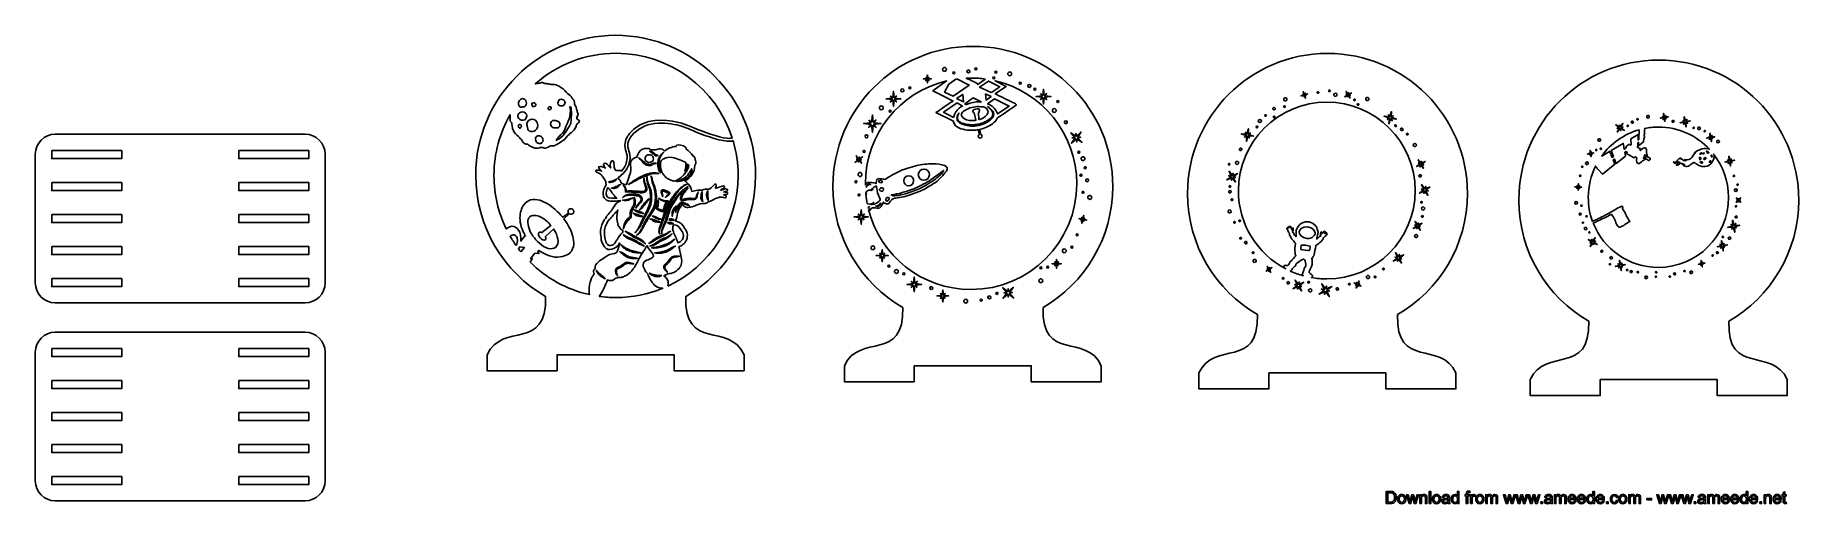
# Model space of a CAD drawing. Header units: millimetres. Extents: x -954 to -72, y 154 to 388.
import ezdxf

# ---------------------------------------------------------------- set-up
doc = ezdxf.new("R2010")
doc.units = ezdxf.units.MM
doc.header["$MEASUREMENT"] = 0
doc.layers.add('Layer 1', color=7, linetype='Continuous')

msp = doc.modelspace()

# ---------------------------------------------------------------- linework, layer by layer
at = {"layer": 'Layer 1', "color": 250}
for points, knots in [([(-599.7667, 224.5723), (-599.7667, 224.5723), (-599.7667, 228.5723), (-599.7667, 228.5723), (-599.7667, 228.5723), (-607.4046, 245.3581), (-629.7914, 229.9776), (-628.9247, 257.7414), (-628.9247, 257.7414), (-608.0419, 269.8551), (-593.9961, 292.4524), (-593.9961, 318.3322), (-593.9961, 318.3322), (-593.9961, 356.9921), (-625.3362, 388.3322), (-663.9961, 388.3322), (-663.9961, 388.3322), (-702.656, 388.3322), (-733.9961, 356.9921), (-733.9961, 318.3322), (-733.9961, 318.3322), (-733.9961, 292.4524), (-719.9503, 269.8551), (-699.0675, 257.7414), (-699.0675, 257.7414), (-698.2008, 229.9776), (-720.654, 245.3581), (-728.2919, 228.5723), (-728.2919, 228.5723), (-728.2919, 228.5723), (-728.2919, 220.7223), (-728.2919, 220.7223), (-728.2919, 220.7223), (-728.2919, 220.7223), (-728.2919, 220.5723), (-728.2919, 220.5723), (-728.2919, 220.5723), (-728.2919, 220.5723), (-693.2919, 220.5723), (-693.2919, 220.5723), (-693.2919, 220.5723), (-693.2919, 220.5723), (-693.2919, 220.7223), (-693.2919, 220.7223), (-693.2919, 220.7223), (-693.2919, 220.7223), (-693.2919, 224.5723), (-693.2919, 224.5723), (-693.2919, 224.5723), (-693.2919, 224.5723), (-693.2919, 228.5723), (-693.2919, 228.5723), (-693.2919, 228.5723), (-693.2919, 228.5723), (-663.9961, 228.5723), (-663.9961, 228.5723), (-663.9961, 228.5723), (-663.9961, 228.5723), (-634.7667, 228.5723), (-634.7667, 228.5723), (-634.7667, 228.5723), (-634.7667, 228.5723), (-634.7667, 220.7223), (-634.7667, 220.7223), (-634.7667, 220.7223), (-634.7667, 220.7223), (-634.7667, 220.5723), (-634.7667, 220.5723), (-634.7667, 220.5723), (-634.7667, 220.5723), (-599.7667, 220.5723), (-599.7667, 220.5723), (-599.7667, 220.5723), (-599.7667, 220.5723), (-599.7667, 220.7223), (-599.7667, 220.7223), (-599.7667, 220.7223), (-599.7667, 220.7223), (-599.7667, 224.5723), (-599.7667, 224.5723)], [0, 0, 0, 0, 0.04761905, 0.04761905, 0.04761905, 0.04761905, 0.0952381, 0.0952381, 0.0952381, 0.0952381, 0.14285714, 0.14285714, 0.14285714, 0.14285714, 0.19047619, 0.19047619, 0.19047619, 0.19047619, 0.23809524, 0.23809524, 0.23809524, 0.23809524, 0.28571429, 0.28571429, 0.28571429, 0.28571429, 0.33333333, 0.33333333, 0.33333333, 0.33333333, 0.38095238, 0.38095238, 0.38095238, 0.38095238, 0.42857143, 0.42857143, 0.42857143, 0.42857143, 0.47619048, 0.47619048, 0.47619048, 0.47619048, 0.52380952, 0.52380952, 0.52380952, 0.52380952, 0.57142857, 0.57142857, 0.57142857, 0.57142857, 0.61904762, 0.61904762, 0.61904762, 0.61904762, 0.66666667, 0.66666667, 0.66666667, 0.66666667, 0.71428571, 0.71428571, 0.71428571, 0.71428571, 0.76190476, 0.76190476, 0.76190476, 0.76190476, 0.80952381, 0.80952381, 0.80952381, 0.80952381, 0.85714286, 0.85714286, 0.85714286, 0.85714286, 0.9047619, 0.9047619, 0.9047619, 0.9047619, 1, 1, 1, 1]), ([(-706.8457, 274.9318), (-706.8457, 274.9318), (-705.7051, 276.5514), (-705.7051, 276.5514), (-705.7051, 276.5514), (-705.7051, 276.5514), (-706.5237, 276.5843), (-706.5237, 276.5843), (-706.5237, 276.5843), (-706.5237, 276.5843), (-704.4042, 279.4072), (-704.4042, 279.4072), (-704.4042, 279.4072), (-704.4042, 279.4072), (-702.391, 279.209), (-702.391, 279.209), (-702.391, 279.209), (-702.391, 279.209), (-702.8761, 280.3304), (-702.8761, 280.3304), (-702.8761, 280.3304), (-702.8761, 280.3304), (-702.4976, 280.8286), (-702.4976, 280.8286), (-702.4976, 280.8286), (-702.4976, 280.8286), (-699.4495, 278.4453), (-695.7292, 277.6455), (-695.7292, 277.6455), (-692.0089, 276.8454), (-688.5765, 278.34), (-687.4075, 279.0296), (-687.4075, 279.0296), (-686.2381, 279.7193), (-684.8278, 282.0912), (-684.9682, 284.6524), (-684.9682, 284.6524), (-685.109, 287.2145), (-686.1343, 290.4264), (-687.3609, 292.6257), (-687.3609, 292.6257), (-688.587, 294.8243), (-689.9016, 296.556), (-689.9016, 296.556), (-689.9016, 296.556), (-689.9016, 296.556), (-687.2536, 299.0265), (-687.2536, 299.0265), (-687.2536, 299.0265), (-687.2536, 299.0265), (-686.2809, 298.6228), (-685.4472, 299.1009), (-685.4472, 299.1009), (-684.6136, 299.5786), (-684.9506, 300.8654), (-685.4178, 301.2539), (-685.4178, 301.2539), (-685.8851, 301.6419), (-686.8132, 301.8255), (-687.3758, 301.2625), (-687.3758, 301.2625), (-687.9388, 300.6998), (-687.8395, 300.0449), (-687.7729, 299.827), (-687.7729, 299.827), (-687.7058, 299.6093), (-687.6388, 299.4366), (-687.6388, 299.4366), (-687.6388, 299.4366), (-687.6388, 299.4366), (-690.4929, 297.3306), (-690.4929, 297.3306), (-690.4929, 297.3306), (-690.4929, 297.3306), (-693.4043, 300.9356), (-696.3218, 302.9109), (-696.3218, 302.9109), (-699.2394, 304.8863), (-702.4077, 306.5133), (-705.4801, 306.207), (-705.4801, 306.207), (-708.5525, 305.9006), (-710.4291, 303.3686), (-711.0978, 301.3952), (-711.0978, 301.3952), (-711.7663, 299.4223), (-712.2135, 296.9454), (-711.496, 293.7548), (-711.496, 293.7548), (-710.7789, 290.5643), (-709.0858, 287.9823), (-709.0858, 287.9823), (-709.0858, 287.9823), (-709.0858, 287.9823), (-709.4123, 288.0153), (-709.4123, 288.0153), (-709.4123, 288.0153), (-709.4123, 288.0153), (-711.43, 285.4484), (-711.43, 285.4484), (-711.43, 285.4484), (-711.43, 285.4484), (-711.205, 288.2821), (-711.9103, 289.8452), (-711.9103, 289.8452), (-712.6153, 291.4082), (-713.8622, 292.417), (-714.9537, 292.7776), (-714.9537, 292.7776), (-716.0324, 293.1341), (-717.8247, 292.1897), (-718.7145, 291.5003), (-718.7145, 291.5003), (-722.658, 299.5793), (-724.8735, 308.6555), (-724.8735, 318.2503), (-724.8735, 318.2503), (-724.8735, 329.2839), (-721.9463, 339.6333), (-716.8274, 348.5662), (-716.8274, 348.5662), (-716.8322, 347.724), (-716.7942, 347.0462), (-716.7639, 346.7362), (-716.7639, 346.7362), (-716.6908, 345.9898), (-716.9225, 345.8506), (-716.8434, 345.4625), (-716.8434, 345.4625), (-716.7642, 345.0742), (-716.0487, 345.0186), (-715.9702, 344.6015), (-715.9702, 344.6015), (-715.8914, 344.1847), (-715.9705, 342.1227), (-714.9278, 340.2844), (-714.9278, 340.2844), (-713.8852, 338.4464), (-712.6622, 337.9089), (-712.3804, 337.6316), (-712.3804, 337.6316), (-712.0989, 337.3546), (-712.1484, 336.9828), (-711.9936, 336.8226), (-711.9936, 336.8226), (-711.8384, 336.662), (-711.6352, 336.8161), (-711.2988, 336.3802), (-711.2988, 336.3802), (-710.9627, 335.9446), (-710.2274, 334.556), (-709.6466, 334.1733), (-709.6466, 334.1733), (-709.0657, 333.7906), (-708.5449, 334.0823), (-707.919, 333.8136), (-707.919, 333.8136), (-707.6966, 333.7182), (-707.5597, 333.5366), (-707.4623, 333.3368), (-707.4623, 333.3368), (-706.861, 332.7994), (-704.6066, 331.75), (-703.4688, 331.8141), (-703.4688, 331.8141), (-702.3314, 331.8783), (-701.8188, 332.2903), (-701.02, 332.2341), (-701.02, 332.2341), (-700.2214, 332.1783), (-699.7629, 331.9175), (-699.2158, 331.908), (-699.2158, 331.908), (-698.6688, 331.8987), (-696.798, 332.9707), (-696.4808, 333.0598), (-696.4808, 333.0598), (-696.1636, 333.1489), (-695.1133, 332.9216), (-694.6268, 333.1124), (-694.6268, 333.1124), (-694.3355, 333.2398), (-694.0483, 333.3881), (-693.7726, 333.5663), (-693.7726, 333.5663), (-691.729, 334.8844), (-690.1466, 335.6306), (-689.4015, 336.4558), (-689.4015, 336.4558), (-688.6563, 337.2811), (-687.3541, 338.8134), (-686.7433, 339.3186), (-686.7433, 339.3186), (-686.1328, 339.8238), (-684.7665, 340.9176), (-684.2778, 341.8118), (-684.2778, 341.8118), (-683.7896, 342.706), (-683.8678, 343.1516), (-683.4267, 343.7742), (-683.4267, 343.7742), (-682.9862, 344.3972), (-682.1041, 344.8402), (-682.1226, 345.4141), (-682.1226, 345.4141), (-682.1415, 345.9875), (-683.3858, 346.1095), (-683.4445, 346.8557), (-683.4445, 346.8557), (-683.5033, 347.6018), (-682.8452, 348.3499), (-682.7938, 348.8363), (-682.7938, 348.8363), (-682.7424, 349.3223), (-683.2253, 349.5745), (-683.2183, 349.9756), (-683.2183, 349.9756), (-683.2112, 350.3768), (-683.7056, 352.4059), (-684.0823, 353.0146), (-684.0823, 353.0146), (-684.4581, 353.6229), (-684.5581, 353.6532), (-684.6248, 353.941), (-684.6248, 353.941), (-684.6912, 354.2289), (-684.6327, 355.1305), (-684.7413, 355.4765), (-684.7413, 355.4765), (-684.8498, 355.8221), (-685.7896, 356.9851), (-686.2936, 357.653), (-686.2936, 357.653), (-686.7979, 358.321), (-688.09, 359.0027), (-688.7188, 359.9164), (-688.7188, 359.9164), (-689.3478, 360.8301), (-691.1852, 362.2813), (-692.3358, 362.8603), (-692.3358, 362.8603), (-693.4866, 363.4392), (-693.5718, 363.4692), (-693.9997, 363.5771), (-693.9997, 363.5771), (-694.4281, 363.6849), (-696.3487, 363.661), (-696.7896, 363.8407), (-696.7896, 363.8407), (-697.2308, 364.0204), (-697.7614, 363.9869), (-698.3181, 364.1257), (-698.3181, 364.1257), (-698.8744, 364.2642), (-699.5347, 364.2042), (-699.8909, 364.3108), (-699.8909, 364.3108), (-700.2473, 364.4174), (-700.3868, 364.6347), (-700.787, 364.6989), (-700.787, 364.6989), (-701.1872, 364.7634), (-701.7106, 364.328), (-702.2835, 364.3383), (-702.2835, 364.3383), (-702.594, 364.3437), (-703.3335, 364.2336), (-704.2105, 364.0344), (-704.2105, 364.0344), (-693.4444, 373.5428), (-679.3014, 379.3159), (-663.808, 379.3159), (-663.808, 379.3159), (-636.6405, 379.3159), (-613.6209, 361.5729), (-605.6942, 337.0444), (-605.6942, 337.0444), (-606.3291, 336.8126), (-607.2188, 336.7306), (-608.2574, 336.8289), (-608.2574, 336.8289), (-612.6173, 337.2412), (-620.6164, 340.2142), (-624.8891, 342.0234), (-624.8891, 342.0234), (-625.9886, 342.4887), (-627.0268, 342.9282), (-627.9347, 343.2863), (-627.9347, 343.2863), (-630.7321, 344.3892), (-639.3468, 347.3056), (-647.3983, 345.1427), (-647.3983, 345.1427), (-654.1049, 343.5649), (-657.2952, 339.0515), (-658.0343, 337.8447), (-658.0343, 337.8447), (-658.6837, 336.791), (-659.1082, 335.6928), (-659.3023, 334.5579), (-659.3023, 334.5579), (-659.6233, 332.6784), (-659.2046, 331.3651), (-658.7996, 330.0952), (-658.7996, 330.0952), (-658.3994, 328.8404), (-658.0215, 327.655), (-658.385, 325.8649), (-658.385, 325.8649), (-658.7715, 323.9599), (-659.4504, 322.2307), (-661.1527, 320.4187), (-661.1527, 320.4187), (-661.5695, 320.8198), (-662.308, 320.7847), (-662.6667, 320.7674), (-662.6667, 320.7674), (-663.2884, 320.7371), (-663.4792, 320.5754), (-663.8093, 320.7301), (-663.8093, 320.7301), (-664.0247, 320.8309), (-664.1792, 321.0103), (-664.3375, 321.3065), (-664.3375, 321.3065), (-664.7042, 321.9917), (-664.6987, 322.5649), (-664.8092, 323.5808), (-664.8092, 323.5808), (-665.0048, 325.3788), (-665.2368, 325.5624), (-665.3837, 325.614), (-665.3837, 325.614), (-665.6581, 325.7101), (-665.974, 325.4619), (-666.0695, 325.3871), (-666.0695, 325.3871), (-667.145, 324.5423), (-666.607, 322.2687), (-666.538, 321.9917), (-666.538, 321.9917), (-666.9385, 322.4583), (-667.3141, 322.8764), (-667.6547, 323.2437), (-667.6547, 323.2437), (-668.2196, 323.853), (-668.5119, 324.1332), (-668.9642, 324.2595), (-668.9642, 324.2595), (-669.1282, 324.3055), (-669.4486, 324.3898), (-669.7572, 324.2309), (-669.7572, 324.2309), (-669.8403, 324.1878), (-669.9963, 324.1074), (-670.0726, 323.9445), (-670.0726, 323.9445), (-670.1555, 323.7661), (-670.1217, 323.5332), (-669.5794, 322.599), (-669.5794, 322.599), (-669.4138, 322.3134), (-669.2677, 322.0786), (-669.1608, 321.91), (-669.1608, 321.91), (-669.5546, 322.0897), (-669.8894, 322.2326), (-670.1399, 322.3368), (-670.1399, 322.3368), (-670.445, 322.4634), (-670.8656, 322.6322), (-671.2758, 322.7293), (-671.2758, 322.7293), (-671.2758, 322.7293), (-672.149, 322.8448), (-672.4221, 322.5591), (-672.4221, 322.5591), (-672.695, 322.2739), (-672.4592, 321.8519), (-672.0638, 321.4603), (-672.0638, 321.4603), (-671.8806, 321.2816), (-671.6523, 321.0732), (-671.3893, 320.7946), (-671.3893, 320.7946), (-671.2212, 320.6165), (-671.0932, 320.4674), (-671.0214, 320.3819), (-671.0214, 320.3819), (-671.5476, 320.6318), (-672.0347, 320.7911), (-672.4282, 320.852), (-672.4282, 320.852), (-672.4282, 320.852), (-673.849, 321.2069), (-673.9362, 320.6356), (-673.9362, 320.6356), (-674.023, 320.065), (-673.7747, 319.8665), (-673.092, 319.6999), (-673.092, 319.6999), (-673.0461, 319.6888), (-673.0062, 319.668), (-672.9701, 319.6418), (-672.9701, 319.6418), (-672.4633, 319.4024), (-671.7005, 319.0941), (-671.1864, 318.6059), (-671.1864, 318.6059), (-670.8054, 318.2439), (-671.0172, 318.2155), (-670.1188, 317.0053), (-670.1188, 317.0053), (-669.8658, 316.6648), (-669.6998, 316.4657), (-669.4569, 316.0903), (-669.4569, 316.0903), (-669.1483, 315.6129), (-668.9387, 315.1945), (-668.8084, 314.9114), (-668.8084, 314.9114), (-668.8317, 314.7438), (-668.8988, 314.186), (-668.7398, 313.5314), (-668.7398, 313.5314), (-669.5019, 312.4205), (-670.0448, 311.1604), (-670.1763, 309.7195), (-670.1763, 309.7195), (-670.3045, 308.3127), (-669.9924, 307.2237), (-669.2485, 306.483), (-669.2485, 306.483), (-668.354, 305.5929), (-667.0049, 305.3541), (-665.5585, 305.3541), (-665.5585, 305.3541), (-664.6818, 305.3545), (-663.7691, 305.442), (-662.9, 305.5256), (-662.9, 305.5256), (-662.4398, 305.5696), (-661.9956, 305.6123), (-661.5845, 305.6388), (-661.5845, 305.6388), (-661.6033, 305.5824), (-661.6221, 305.5252), (-661.6416, 305.4662), (-661.6416, 305.4662), (-663.0752, 304.8879), (-664.1243, 303.9615), (-664.8059, 302.7271), (-664.8059, 302.7271), (-665.7411, 301.0333), (-666.8358, 299.6204), (-668.2001, 298.2682), (-668.2001, 298.2682), (-668.4768, 297.9941), (-668.5888, 297.7666), (-668.5866, 297.5699), (-668.5866, 297.5699), (-669.3839, 296.5378), (-670.0454, 295.4562), (-670.5573, 294.336), (-670.5573, 294.336), (-671.0124, 293.3393), (-671.3268, 292.3685), (-671.4663, 291.5285), (-671.4663, 291.5285), (-671.6629, 290.3422), (-671.579, 289.4677), (-671.4519, 288.1438), (-671.4519, 288.1438), (-671.2758, 286.3097), (-671.1787, 285.2993), (-670.5873, 284.1386), (-670.5873, 284.1386), (-670.0891, 283.161), (-669.3366, 281.6837), (-667.6728, 281.2841), (-667.6728, 281.2841), (-667.4565, 281.232), (-667.2404, 281.2027), (-667.0269, 281.1925), (-667.0269, 281.1925), (-665.4768, 281.1169), (-664.0457, 282.0417), (-663.4477, 282.6095), (-663.4477, 282.6095), (-662.84, 283.1865), (-662.4044, 283.8319), (-662.0144, 284.4795), (-662.0144, 284.4795), (-662.0689, 284.2934), (-662.1229, 284.107), (-662.174, 283.9177), (-662.174, 283.9177), (-662.3482, 283.2654), (-662.3089, 283.2903), (-662.4564, 282.7362), (-662.4564, 282.7362), (-662.944, 280.9021), (-663.1879, 279.9851), (-663.7882, 279.5055), (-663.7882, 279.5055), (-663.9481, 279.3782), (-664.9187, 279.1349), (-666.8597, 278.6496), (-666.8597, 278.6496), (-667.3378, 278.5299), (-667.5347, 278.4986), (-667.8159, 278.368), (-667.8159, 278.368), (-668.5276, 278.0371), (-668.9312, 277.5172), (-669.7461, 276.9813), (-669.7461, 276.9813), (-671.4258, 275.8758), (-674.7477, 274.2124), (-674.2725, 271.7323), (-674.2725, 271.7323), (-674.2773, 271.7256), (-674.2821, 271.7195), (-674.2869, 271.7128), (-674.2869, 271.7128), (-674.5531, 271.3509), (-674.8138, 270.991), (-675.0694, 270.6332), (-675.0694, 270.6332), (-675.078, 270.3194), (-675.0475, 269.8962), (-674.8818, 269.4335), (-674.8818, 269.4335), (-674.8294, 269.2864), (-674.7698, 269.1533), (-674.7085, 269.0351), (-674.7085, 269.0351), (-674.9157, 268.7572), (-675.1834, 268.3752), (-675.4649, 267.9029), (-675.4649, 267.9029), (-675.7065, 267.4968), (-676.3531, 266.3783), (-676.7941, 264.8495), (-676.7941, 264.8495), (-676.902, 264.4758), (-677.0128, 264.0542), (-677.1136, 263.6048), (-677.1136, 263.6048), (-677.3842, 261.3044), (-677.3466, 259.7266), (-677.1248, 258.6456), (-677.1248, 258.6456), (-688.5746, 261.1927), (-698.8137, 266.9518), (-706.8457, 274.9318)], [0, 0, 0, 0, 0.00714286, 0.00714286, 0.00714286, 0.00714286, 0.01428571, 0.01428571, 0.01428571, 0.01428571, 0.02142857, 0.02142857, 0.02142857, 0.02142857, 0.02857143, 0.02857143, 0.02857143, 0.02857143, 0.03571429, 0.03571429, 0.03571429, 0.03571429, 0.04285714, 0.04285714, 0.04285714, 0.04285714, 0.05, 0.05, 0.05, 0.05, 0.05714286, 0.05714286, 0.05714286, 0.05714286, 0.06428571, 0.06428571, 0.06428571, 0.06428571, 0.07142857, 0.07142857, 0.07142857, 0.07142857, 0.07857143, 0.07857143, 0.07857143, 0.07857143, 0.08571429, 0.08571429, 0.08571429, 0.08571429, 0.09285714, 0.09285714, 0.09285714, 0.09285714, 0.1, 0.1, 0.1, 0.1, 0.10714286, 0.10714286, 0.10714286, 0.10714286, 0.11428571, 0.11428571, 0.11428571, 0.11428571, 0.12142857, 0.12142857, 0.12142857, 0.12142857, 0.12857143, 0.12857143, 0.12857143, 0.12857143, 0.13571429, 0.13571429, 0.13571429, 0.13571429, 0.14285714, 0.14285714, 0.14285714, 0.14285714, 0.15, 0.15, 0.15, 0.15, 0.15714286, 0.15714286, 0.15714286, 0.15714286, 0.16428571, 0.16428571, 0.16428571, 0.16428571, 0.17142857, 0.17142857, 0.17142857, 0.17142857, 0.17857143, 0.17857143, 0.17857143, 0.17857143, 0.18571429, 0.18571429, 0.18571429, 0.18571429, 0.19285714, 0.19285714, 0.19285714, 0.19285714, 0.2, 0.2, 0.2, 0.2, 0.20714286, 0.20714286, 0.20714286, 0.20714286, 0.21428571, 0.21428571, 0.21428571, 0.21428571, 0.22142857, 0.22142857, 0.22142857, 0.22142857, 0.22857143, 0.22857143, 0.22857143, 0.22857143, 0.23571429, 0.23571429, 0.23571429, 0.23571429, 0.24285714, 0.24285714, 0.24285714, 0.24285714, 0.25, 0.25, 0.25, 0.25, 0.25714286, 0.25714286, 0.25714286, 0.25714286, 0.26428571, 0.26428571, 0.26428571, 0.26428571, 0.27142857, 0.27142857, 0.27142857, 0.27142857, 0.27857143, 0.27857143, 0.27857143, 0.27857143, 0.28571429, 0.28571429, 0.28571429, 0.28571429, 0.29285714, 0.29285714, 0.29285714, 0.29285714, 0.3, 0.3, 0.3, 0.3, 0.30714286, 0.30714286, 0.30714286, 0.30714286, 0.31428571, 0.31428571, 0.31428571, 0.31428571, 0.32142857, 0.32142857, 0.32142857, 0.32142857, 0.32857143, 0.32857143, 0.32857143, 0.32857143, 0.33571429, 0.33571429, 0.33571429, 0.33571429, 0.34285714, 0.34285714, 0.34285714, 0.34285714, 0.35, 0.35, 0.35, 0.35, 0.35714286, 0.35714286, 0.35714286, 0.35714286, 0.36428571, 0.36428571, 0.36428571, 0.36428571, 0.37142857, 0.37142857, 0.37142857, 0.37142857, 0.37857143, 0.37857143, 0.37857143, 0.37857143, 0.38571429, 0.38571429, 0.38571429, 0.38571429, 0.39285714, 0.39285714, 0.39285714, 0.39285714, 0.4, 0.4, 0.4, 0.4, 0.40714286, 0.40714286, 0.40714286, 0.40714286, 0.41428571, 0.41428571, 0.41428571, 0.41428571, 0.42142857, 0.42142857, 0.42142857, 0.42142857, 0.42857143, 0.42857143, 0.42857143, 0.42857143, 0.43571429, 0.43571429, 0.43571429, 0.43571429, 0.44285714, 0.44285714, 0.44285714, 0.44285714, 0.45, 0.45, 0.45, 0.45, 0.45714286, 0.45714286, 0.45714286, 0.45714286, 0.46428571, 0.46428571, 0.46428571, 0.46428571, 0.47142857, 0.47142857, 0.47142857, 0.47142857, 0.47857143, 0.47857143, 0.47857143, 0.47857143, 0.48571429, 0.48571429, 0.48571429, 0.48571429, 0.49285714, 0.49285714, 0.49285714, 0.49285714, 0.5, 0.5, 0.5, 0.5, 0.50714286, 0.50714286, 0.50714286, 0.50714286, 0.51428571, 0.51428571, 0.51428571, 0.51428571, 0.52142857, 0.52142857, 0.52142857, 0.52142857, 0.52857143, 0.52857143, 0.52857143, 0.52857143, 0.53571429, 0.53571429, 0.53571429, 0.53571429, 0.54285714, 0.54285714, 0.54285714, 0.54285714, 0.55, 0.55, 0.55, 0.55, 0.55714286, 0.55714286, 0.55714286, 0.55714286, 0.56428571, 0.56428571, 0.56428571, 0.56428571, 0.57142857, 0.57142857, 0.57142857, 0.57142857, 0.57857143, 0.57857143, 0.57857143, 0.57857143, 0.58571429, 0.58571429, 0.58571429, 0.58571429, 0.59285714, 0.59285714, 0.59285714, 0.59285714, 0.6, 0.6, 0.6, 0.6, 0.60714286, 0.60714286, 0.60714286, 0.60714286, 0.61428571, 0.61428571, 0.61428571, 0.61428571, 0.62142857, 0.62142857, 0.62142857, 0.62142857, 0.62857143, 0.62857143, 0.62857143, 0.62857143, 0.63571429, 0.63571429, 0.63571429, 0.63571429, 0.64285714, 0.64285714, 0.64285714, 0.64285714, 0.65, 0.65, 0.65, 0.65, 0.65714286, 0.65714286, 0.65714286, 0.65714286, 0.66428571, 0.66428571, 0.66428571, 0.66428571, 0.67142857, 0.67142857, 0.67142857, 0.67142857, 0.67857143, 0.67857143, 0.67857143, 0.67857143, 0.68571429, 0.68571429, 0.68571429, 0.68571429, 0.69285714, 0.69285714, 0.69285714, 0.69285714, 0.7, 0.7, 0.7, 0.7, 0.70714286, 0.70714286, 0.70714286, 0.70714286, 0.71428571, 0.71428571, 0.71428571, 0.71428571, 0.72142857, 0.72142857, 0.72142857, 0.72142857, 0.72857143, 0.72857143, 0.72857143, 0.72857143, 0.73571429, 0.73571429, 0.73571429, 0.73571429, 0.74285714, 0.74285714, 0.74285714, 0.74285714, 0.75, 0.75, 0.75, 0.75, 0.75714286, 0.75714286, 0.75714286, 0.75714286, 0.76428571, 0.76428571, 0.76428571, 0.76428571, 0.77142857, 0.77142857, 0.77142857, 0.77142857, 0.77857143, 0.77857143, 0.77857143, 0.77857143, 0.78571429, 0.78571429, 0.78571429, 0.78571429, 0.79285714, 0.79285714, 0.79285714, 0.79285714, 0.8, 0.8, 0.8, 0.8, 0.80714286, 0.80714286, 0.80714286, 0.80714286, 0.81428571, 0.81428571, 0.81428571, 0.81428571, 0.82142857, 0.82142857, 0.82142857, 0.82142857, 0.82857143, 0.82857143, 0.82857143, 0.82857143, 0.83571429, 0.83571429, 0.83571429, 0.83571429, 0.84285714, 0.84285714, 0.84285714, 0.84285714, 0.85, 0.85, 0.85, 0.85, 0.85714286, 0.85714286, 0.85714286, 0.85714286, 0.86428571, 0.86428571, 0.86428571, 0.86428571, 0.87142857, 0.87142857, 0.87142857, 0.87142857, 0.87857143, 0.87857143, 0.87857143, 0.87857143, 0.88571429, 0.88571429, 0.88571429, 0.88571429, 0.89285714, 0.89285714, 0.89285714, 0.89285714, 0.9, 0.9, 0.9, 0.9, 0.90714286, 0.90714286, 0.90714286, 0.90714286, 0.91428571, 0.91428571, 0.91428571, 0.91428571, 0.92142857, 0.92142857, 0.92142857, 0.92142857, 0.92857143, 0.92857143, 0.92857143, 0.92857143, 0.93571429, 0.93571429, 0.93571429, 0.93571429, 0.94285714, 0.94285714, 0.94285714, 0.94285714, 0.95, 0.95, 0.95, 0.95, 0.95714286, 0.95714286, 0.95714286, 0.95714286, 0.96428571, 0.96428571, 0.96428571, 0.96428571, 0.97142857, 0.97142857, 0.97142857, 0.97142857, 0.97857143, 0.97857143, 0.97857143, 0.97857143, 0.98571429, 0.98571429, 0.98571429, 0.98571429, 1, 1, 1, 1]), ([(-421.0883, 219.0401), (-421.0883, 219.0401), (-421.0883, 223.0401), (-421.0883, 223.0401), (-421.0883, 223.0401), (-428.7262, 239.8259), (-451.113, 224.4454), (-450.2463, 252.2092), (-450.2463, 252.2092), (-429.3635, 264.3229), (-415.3177, 286.9202), (-415.3177, 312.8), (-415.3177, 312.8), (-415.3177, 351.4599), (-446.6578, 382.8), (-485.3177, 382.8), (-485.3177, 382.8), (-523.9776, 382.8), (-555.3177, 351.4599), (-555.3177, 312.8), (-555.3177, 312.8), (-555.3177, 286.9202), (-541.2719, 264.3229), (-520.3891, 252.2092), (-520.3891, 252.2092), (-519.5224, 224.4454), (-541.9756, 239.8259), (-549.6135, 223.0401), (-549.6135, 223.0401), (-549.6135, 223.0401), (-549.6135, 215.1901), (-549.6135, 215.1901), (-549.6135, 215.1901), (-549.6135, 215.1901), (-549.6135, 215.0401), (-549.6135, 215.0401), (-549.6135, 215.0401), (-549.6135, 215.0401), (-514.6135, 215.0401), (-514.6135, 215.0401), (-514.6135, 215.0401), (-514.6135, 215.0401), (-514.6135, 215.1901), (-514.6135, 215.1901), (-514.6135, 215.1901), (-514.6135, 215.1901), (-514.6135, 219.0401), (-514.6135, 219.0401), (-514.6135, 219.0401), (-514.6135, 219.0401), (-514.6135, 223.0401), (-514.6135, 223.0401), (-514.6135, 223.0401), (-514.6135, 223.0401), (-485.3177, 223.0401), (-485.3177, 223.0401), (-485.3177, 223.0401), (-485.3177, 223.0401), (-456.0883, 223.0401), (-456.0883, 223.0401), (-456.0883, 223.0401), (-456.0883, 223.0401), (-456.0883, 215.1901), (-456.0883, 215.1901), (-456.0883, 215.1901), (-456.0883, 215.1901), (-456.0883, 215.0401), (-456.0883, 215.0401), (-456.0883, 215.0401), (-456.0883, 215.0401), (-421.0883, 215.0401), (-421.0883, 215.0401), (-421.0883, 215.0401), (-421.0883, 215.0401), (-421.0883, 215.1901), (-421.0883, 215.1901), (-421.0883, 215.1901), (-421.0883, 215.1901), (-421.0883, 219.0401), (-421.0883, 219.0401)], [0, 0, 0, 0, 0.04761905, 0.04761905, 0.04761905, 0.04761905, 0.0952381, 0.0952381, 0.0952381, 0.0952381, 0.14285714, 0.14285714, 0.14285714, 0.14285714, 0.19047619, 0.19047619, 0.19047619, 0.19047619, 0.23809524, 0.23809524, 0.23809524, 0.23809524, 0.28571429, 0.28571429, 0.28571429, 0.28571429, 0.33333333, 0.33333333, 0.33333333, 0.33333333, 0.38095238, 0.38095238, 0.38095238, 0.38095238, 0.42857143, 0.42857143, 0.42857143, 0.42857143, 0.47619048, 0.47619048, 0.47619048, 0.47619048, 0.52380952, 0.52380952, 0.52380952, 0.52380952, 0.57142857, 0.57142857, 0.57142857, 0.57142857, 0.61904762, 0.61904762, 0.61904762, 0.61904762, 0.66666667, 0.66666667, 0.66666667, 0.66666667, 0.71428571, 0.71428571, 0.71428571, 0.71428571, 0.76190476, 0.76190476, 0.76190476, 0.76190476, 0.80952381, 0.80952381, 0.80952381, 0.80952381, 0.85714286, 0.85714286, 0.85714286, 0.85714286, 0.9047619, 0.9047619, 0.9047619, 0.9047619, 1, 1, 1, 1]), ([(-499.4903, 372.2243), (-498.9637, 372.2243), (-498.537, 371.7973), (-498.537, 371.2707), (-498.537, 371.2707), (-498.537, 370.7444), (-498.9637, 370.3177), (-499.4903, 370.3177), (-499.4903, 370.3177), (-500.0166, 370.3177), (-500.4436, 370.7444), (-500.4436, 371.2707), (-500.4436, 371.2707), (-500.4436, 371.7973), (-500.0166, 372.2243), (-499.4903, 372.2243)], [0, 0, 0, 0, 0.2, 0.2, 0.2, 0.2, 0.4, 0.4, 0.4, 0.4, 0.6, 0.6, 0.6, 0.6, 1, 1, 1, 1]), ([(-487.5427, 370.9985), (-487.1396, 370.9985), (-486.8124, 370.6713), (-486.8124, 370.2683), (-486.8124, 370.2683), (-486.8124, 369.8652), (-487.1396, 369.5381), (-487.5427, 369.5381), (-487.5427, 369.5381), (-487.9461, 369.5381), (-488.2729, 369.8652), (-488.2729, 370.2683), (-488.2729, 370.2683), (-488.2729, 370.6713), (-487.9461, 370.9985), (-487.5427, 370.9985)], [0, 0, 0, 0, 0.2, 0.2, 0.2, 0.2, 0.4, 0.4, 0.4, 0.4, 0.6, 0.6, 0.6, 0.6, 1, 1, 1, 1]), ([(-483.8137, 372.0607), (-483.5406, 372.0607), (-483.3194, 371.8395), (-483.3194, 371.5666), (-483.3194, 371.5666), (-483.3194, 371.2937), (-483.5406, 371.0722), (-483.8137, 371.0722), (-483.8137, 371.0722), (-484.0863, 371.0722), (-484.3081, 371.2937), (-484.3081, 371.5666), (-484.3081, 371.5666), (-484.3081, 371.8395), (-484.0863, 372.0607), (-483.8137, 372.0607)], [0, 0, 0, 0, 0.2, 0.2, 0.2, 0.2, 0.4, 0.4, 0.4, 0.4, 0.6, 0.6, 0.6, 0.6, 1, 1, 1, 1]), ([(-243.7125, 215.4765), (-243.7125, 215.4765), (-243.7125, 219.4765), (-243.7125, 219.4765), (-243.7125, 219.4765), (-251.3504, 236.2623), (-273.7372, 220.8818), (-272.8705, 248.6456), (-272.8705, 248.6456), (-251.9877, 260.7593), (-237.9419, 283.3566), (-237.9419, 309.2364), (-237.9419, 309.2364), (-237.9419, 347.8963), (-269.282, 379.2364), (-307.9419, 379.2364), (-307.9419, 379.2364), (-346.6018, 379.2364), (-377.9419, 347.8963), (-377.9419, 309.2364), (-377.9419, 309.2364), (-377.9419, 283.3566), (-363.8961, 260.7593), (-343.0133, 248.6456), (-343.0133, 248.6456), (-342.1466, 220.8818), (-364.5998, 236.2623), (-372.2377, 219.4765), (-372.2377, 219.4765), (-372.2377, 219.4765), (-372.2377, 211.6265), (-372.2377, 211.6265), (-372.2377, 211.6265), (-372.2377, 211.6265), (-372.2377, 211.4765), (-372.2377, 211.4765), (-372.2377, 211.4765), (-372.2377, 211.4765), (-337.2377, 211.4765), (-337.2377, 211.4765), (-337.2377, 211.4765), (-337.2377, 211.4765), (-337.2377, 211.6265), (-337.2377, 211.6265), (-337.2377, 211.6265), (-337.2377, 211.6265), (-337.2377, 215.4765), (-337.2377, 215.4765), (-337.2377, 215.4765), (-337.2377, 215.4765), (-337.2377, 219.4765), (-337.2377, 219.4765), (-337.2377, 219.4765), (-337.2377, 219.4765), (-307.9419, 219.4765), (-307.9419, 219.4765), (-307.9419, 219.4765), (-307.9419, 219.4765), (-278.7125, 219.4765), (-278.7125, 219.4765), (-278.7125, 219.4765), (-278.7125, 219.4765), (-278.7125, 211.6265), (-278.7125, 211.6265), (-278.7125, 211.6265), (-278.7125, 211.6265), (-278.7125, 211.4765), (-278.7125, 211.4765), (-278.7125, 211.4765), (-278.7125, 211.4765), (-243.7125, 211.4765), (-243.7125, 211.4765), (-243.7125, 211.4765), (-243.7125, 211.4765), (-243.7125, 211.6265), (-243.7125, 211.6265), (-243.7125, 211.6265), (-243.7125, 211.6265), (-243.7125, 215.4765), (-243.7125, 215.4765)], [0, 0, 0, 0, 0.04761905, 0.04761905, 0.04761905, 0.04761905, 0.0952381, 0.0952381, 0.0952381, 0.0952381, 0.14285714, 0.14285714, 0.14285714, 0.14285714, 0.19047619, 0.19047619, 0.19047619, 0.19047619, 0.23809524, 0.23809524, 0.23809524, 0.23809524, 0.28571429, 0.28571429, 0.28571429, 0.28571429, 0.33333333, 0.33333333, 0.33333333, 0.33333333, 0.38095238, 0.38095238, 0.38095238, 0.38095238, 0.42857143, 0.42857143, 0.42857143, 0.42857143, 0.47619048, 0.47619048, 0.47619048, 0.47619048, 0.52380952, 0.52380952, 0.52380952, 0.52380952, 0.57142857, 0.57142857, 0.57142857, 0.57142857, 0.61904762, 0.61904762, 0.61904762, 0.61904762, 0.66666667, 0.66666667, 0.66666667, 0.66666667, 0.71428571, 0.71428571, 0.71428571, 0.71428571, 0.76190476, 0.76190476, 0.76190476, 0.76190476, 0.80952381, 0.80952381, 0.80952381, 0.80952381, 0.85714286, 0.85714286, 0.85714286, 0.85714286, 0.9047619, 0.9047619, 0.9047619, 0.9047619, 1, 1, 1, 1]), ([(-78.0051, 212.1699), (-78.0051, 212.1699), (-78.0051, 216.1699), (-78.0051, 216.1699), (-78.0051, 216.1699), (-85.643, 232.9557), (-108.0298, 217.5752), (-107.1631, 245.339), (-107.1631, 245.339), (-86.2803, 257.4527), (-72.2345, 280.05), (-72.2345, 305.9298), (-72.2345, 305.9298), (-72.2345, 344.5897), (-103.5746, 375.9298), (-142.2345, 375.9298), (-142.2345, 375.9298), (-180.8944, 375.9298), (-212.2345, 344.5897), (-212.2345, 305.9298), (-212.2345, 305.9298), (-212.2345, 280.05), (-198.1887, 257.4527), (-177.3059, 245.339), (-177.3059, 245.339), (-176.4392, 217.5752), (-198.8924, 232.9557), (-206.5303, 216.1699), (-206.5303, 216.1699), (-206.5303, 216.1699), (-206.5303, 208.3199), (-206.5303, 208.3199), (-206.5303, 208.3199), (-206.5303, 208.3199), (-206.5303, 208.1699), (-206.5303, 208.1699), (-206.5303, 208.1699), (-206.5303, 208.1699), (-171.5303, 208.1699), (-171.5303, 208.1699), (-171.5303, 208.1699), (-171.5303, 208.1699), (-171.5303, 208.3199), (-171.5303, 208.3199), (-171.5303, 208.3199), (-171.5303, 208.3199), (-171.5303, 212.1699), (-171.5303, 212.1699), (-171.5303, 212.1699), (-171.5303, 212.1699), (-171.5303, 216.1699), (-171.5303, 216.1699), (-171.5303, 216.1699), (-171.5303, 216.1699), (-142.2345, 216.1699), (-142.2345, 216.1699), (-142.2345, 216.1699), (-142.2345, 216.1699), (-113.0051, 216.1699), (-113.0051, 216.1699), (-113.0051, 216.1699), (-113.0051, 216.1699), (-113.0051, 208.3199), (-113.0051, 208.3199), (-113.0051, 208.3199), (-113.0051, 208.3199), (-113.0051, 208.1699), (-113.0051, 208.1699), (-113.0051, 208.1699), (-113.0051, 208.1699), (-78.0051, 208.1699), (-78.0051, 208.1699), (-78.0051, 208.1699), (-78.0051, 208.1699), (-78.0051, 208.3199), (-78.0051, 208.3199), (-78.0051, 208.3199), (-78.0051, 208.3199), (-78.0051, 212.1699), (-78.0051, 212.1699)], [0, 0, 0, 0, 0.04761905, 0.04761905, 0.04761905, 0.04761905, 0.0952381, 0.0952381, 0.0952381, 0.0952381, 0.14285714, 0.14285714, 0.14285714, 0.14285714, 0.19047619, 0.19047619, 0.19047619, 0.19047619, 0.23809524, 0.23809524, 0.23809524, 0.23809524, 0.28571429, 0.28571429, 0.28571429, 0.28571429, 0.33333333, 0.33333333, 0.33333333, 0.33333333, 0.38095238, 0.38095238, 0.38095238, 0.38095238, 0.42857143, 0.42857143, 0.42857143, 0.42857143, 0.47619048, 0.47619048, 0.47619048, 0.47619048, 0.52380952, 0.52380952, 0.52380952, 0.52380952, 0.57142857, 0.57142857, 0.57142857, 0.57142857, 0.61904762, 0.61904762, 0.61904762, 0.61904762, 0.66666667, 0.66666667, 0.66666667, 0.66666667, 0.71428571, 0.71428571, 0.71428571, 0.71428571, 0.76190476, 0.76190476, 0.76190476, 0.76190476, 0.80952381, 0.80952381, 0.80952381, 0.80952381, 0.85714286, 0.85714286, 0.85714286, 0.85714286, 0.9047619, 0.9047619, 0.9047619, 0.9047619, 1, 1, 1, 1]), ([(-537.5054, 301.1267), (-537.125, 301.4347), (-536.8648, 301.6954), (-536.8648, 301.6954), (-536.8648, 301.6954), (-536.8648, 301.6954), (-536.9274, 301.0647), (-536.8769, 300.7526), (-536.8769, 300.7526), (-536.5297, 301.4854), (-535.9144, 302.1863), (-534.8577, 302.0879), (-534.8577, 302.0879), (-533.8017, 301.9897), (-532.6068, 301.5151), (-531.799, 302.0819), (-531.799, 302.0819), (-530.9916, 302.6494), (-530.1065, 304.8955), (-530.1065, 304.8955), (-530.1065, 304.8955), (-530.1065, 304.8955), (-529.3026, 304.0319), (-528.4636, 303.9661), (-528.4636, 303.9661), (-527.6248, 303.9004), (-527.0804, 304.5151), (-526.6432, 305.1582), (-526.6432, 305.1582), (-526.206, 305.801), (-525.305, 306.6106), (-525.305, 306.6106), (-525.305, 306.6106), (-525.305, 306.6106), (-524.9204, 306.5334), (-524.7378, 306.8411), (-524.7378, 306.8411), (-524.1914, 306.8461), (-520.58, 307.2668), (-518.1758, 308.0678), (-518.1758, 308.0678), (-515.7717, 308.8689), (-511.7242, 310.2974), (-509.8751, 311.252), (-509.8751, 311.252), (-508.2544, 312.0888), (-505.4552, 313.6561), (-503.2112, 315.4089), (-503.2112, 315.4089), (-501.8268, 316.569), (-499.0642, 319.6823), (-498.5079, 320.3883), (-498.5079, 320.3883), (-497.8662, 321.607), (-497.9983, 322.5629), (-499.5359, 323.1556), (-499.5359, 323.1556), (-501.1068, 323.7607), (-503.329, 324.0808), (-504.8651, 324.0942), (-504.8651, 324.0942), (-506.4011, 324.1076), (-510.1537, 323.8172), (-512.3874, 323.409), (-512.3874, 323.409), (-514.6212, 323.0008), (-518.9839, 321.6137), (-520.5716, 320.9764), (-520.5716, 320.9764), (-522.1591, 320.3388), (-524.3587, 319.2368), (-525.7757, 318.4335), (-525.7757, 318.4335), (-527.193, 317.6302), (-528.8216, 316.4548), (-528.9847, 316.4078), (-528.9847, 316.4078), (-529.1481, 316.3612), (-529.1552, 316.4618), (-529.2314, 316.4583), (-529.2314, 316.4583), (-529.3081, 316.455), (-529.4932, 316.2757), (-529.5605, 316.276), (-529.5605, 316.276), (-529.6279, 316.276), (-531.8134, 316.6775), (-532.3518, 316.6788), (-532.3518, 316.6788), (-532.8901, 316.6801), (-533.443, 316.231), (-533.6047, 315.45), (-533.6047, 315.45), (-533.7668, 314.6695), (-533.7474, 314.2114), (-533.7474, 314.2114), (-533.7474, 314.2114), (-533.7474, 314.2114), (-535.9316, 314.9614), (-537.2054, 314.7923), (-537.2054, 314.7923), (-538.3591, 314.6391), (-538.6853, 314.3186), (-539.0966, 313.4557), (-539.0966, 313.4557), (-539.0985, 313.6606), (-539.1043, 313.8649), (-539.1043, 314.0704), (-539.1043, 314.0704), (-539.1043, 339.0447), (-521.787, 359.972), (-498.506, 365.5066), (-498.506, 365.5066), (-498.506, 365.5066), (-505.3033, 360.5451), (-505.3033, 360.5451), (-505.3033, 360.5451), (-505.3033, 360.5451), (-499.67, 357.6403), (-499.67, 357.6403), (-499.67, 357.6403), (-499.67, 357.6403), (-495.2524, 355.4585), (-495.2524, 355.4585), (-495.2524, 355.4585), (-495.2524, 355.4585), (-501.103, 351.563), (-502.8991, 350.2675), (-502.8991, 350.2675), (-502.8991, 350.2675), (-503.7928, 349.6628), (-503.7928, 349.6628), (-503.7928, 349.6628), (-503.7928, 349.6628), (-503.3332, 349.4256), (-503.3332, 349.4256), (-503.3332, 349.4256), (-503.3058, 349.4123), (-503.2754, 349.3995), (-503.2422, 349.387), (-503.2422, 349.387), (-502.9923, 349.2936), (-495.0845, 345.4085), (-495.0845, 345.4085), (-495.0845, 345.4085), (-495.0845, 345.4085), (-495.1177, 343.3031), (-492.372, 342.0453), (-492.372, 342.0453), (-489.6264, 340.7873), (-486.1547, 340.7336), (-484.7725, 340.8629), (-484.7725, 340.8629), (-483.3902, 340.9922), (-482.5997, 341.1811), (-482.5997, 341.1811), (-482.5997, 341.1811), (-482.5997, 341.1811), (-482.0773, 338.8943), (-482.0773, 338.8943), (-482.0773, 338.8943), (-482.0773, 338.8943), (-482.7376, 338.5156), (-482.705, 337.7621), (-482.705, 337.7621), (-482.6728, 337.0086), (-481.859, 336.8346), (-481.3334, 337.0372), (-481.3334, 337.0372), (-480.808, 337.2399), (-480.7033, 337.7997), (-480.7643, 338.2261), (-480.7643, 338.2261), (-480.8252, 338.6522), (-481.5567, 338.9854), (-481.5567, 338.9854), (-481.5567, 338.9854), (-481.5567, 338.9854), (-481.8734, 341.2801), (-481.8734, 341.2801), (-481.8734, 341.2801), (-481.8734, 341.2801), (-478.9439, 341.9094), (-476.7829, 343.2425), (-476.7829, 343.2425), (-474.6222, 344.5752), (-474.1532, 345.2805), (-473.7063, 345.8921), (-473.7063, 345.8921), (-473.2592, 346.5036), (-473.1918, 346.8897), (-473.1918, 346.8897), (-473.1918, 346.8897), (-473.1918, 346.8897), (-463.9068, 353.0917), (-463.6876, 353.3298), (-463.6876, 353.3298), (-463.4687, 353.5676), (-463.5765, 353.8689), (-463.9716, 354.0549), (-463.9716, 354.0549), (-464.3668, 354.2409), (-474.1703, 359.0244), (-474.1703, 359.0244), (-474.1703, 359.0244), (-474.1703, 359.0244), (-471.0734, 361.1642), (-471.0734, 361.1642), (-471.0734, 361.1642), (-471.0734, 361.1642), (-468.622, 362.7766), (-468.622, 362.7766), (-468.622, 362.7766), (-468.622, 362.7766), (-474.1917, 365.5634), (-474.1917, 365.5634), (-474.1917, 365.5634), (-450.7937, 360.113), (-433.3615, 339.128), (-433.3615, 314.0704), (-433.3615, 314.0704), (-433.3615, 284.8705), (-457.033, 261.1993), (-486.2329, 261.1993), (-486.2329, 261.1993), (-510.9669, 261.1993), (-531.7317, 278.1844), (-537.5054, 301.1267)], [0, 0, 0, 0, 0.01724138, 0.01724138, 0.01724138, 0.01724138, 0.03448276, 0.03448276, 0.03448276, 0.03448276, 0.05172414, 0.05172414, 0.05172414, 0.05172414, 0.06896552, 0.06896552, 0.06896552, 0.06896552, 0.0862069, 0.0862069, 0.0862069, 0.0862069, 0.10344828, 0.10344828, 0.10344828, 0.10344828, 0.12068966, 0.12068966, 0.12068966, 0.12068966, 0.13793103, 0.13793103, 0.13793103, 0.13793103, 0.15517241, 0.15517241, 0.15517241, 0.15517241, 0.17241379, 0.17241379, 0.17241379, 0.17241379, 0.18965517, 0.18965517, 0.18965517, 0.18965517, 0.20689655, 0.20689655, 0.20689655, 0.20689655, 0.22413793, 0.22413793, 0.22413793, 0.22413793, 0.24137931, 0.24137931, 0.24137931, 0.24137931, 0.25862069, 0.25862069, 0.25862069, 0.25862069, 0.27586207, 0.27586207, 0.27586207, 0.27586207, 0.29310345, 0.29310345, 0.29310345, 0.29310345, 0.31034483, 0.31034483, 0.31034483, 0.31034483, 0.32758621, 0.32758621, 0.32758621, 0.32758621, 0.34482759, 0.34482759, 0.34482759, 0.34482759, 0.36206897, 0.36206897, 0.36206897, 0.36206897, 0.37931034, 0.37931034, 0.37931034, 0.37931034, 0.39655172, 0.39655172, 0.39655172, 0.39655172, 0.4137931, 0.4137931, 0.4137931, 0.4137931, 0.43103448, 0.43103448, 0.43103448, 0.43103448, 0.44827586, 0.44827586, 0.44827586, 0.44827586, 0.46551724, 0.46551724, 0.46551724, 0.46551724, 0.48275862, 0.48275862, 0.48275862, 0.48275862, 0.5, 0.5, 0.5, 0.5, 0.51724138, 0.51724138, 0.51724138, 0.51724138, 0.53448276, 0.53448276, 0.53448276, 0.53448276, 0.55172414, 0.55172414, 0.55172414, 0.55172414, 0.56896552, 0.56896552, 0.56896552, 0.56896552, 0.5862069, 0.5862069, 0.5862069, 0.5862069, 0.60344828, 0.60344828, 0.60344828, 0.60344828, 0.62068966, 0.62068966, 0.62068966, 0.62068966, 0.63793103, 0.63793103, 0.63793103, 0.63793103, 0.65517241, 0.65517241, 0.65517241, 0.65517241, 0.67241379, 0.67241379, 0.67241379, 0.67241379, 0.68965517, 0.68965517, 0.68965517, 0.68965517, 0.70689655, 0.70689655, 0.70689655, 0.70689655, 0.72413793, 0.72413793, 0.72413793, 0.72413793, 0.74137931, 0.74137931, 0.74137931, 0.74137931, 0.75862069, 0.75862069, 0.75862069, 0.75862069, 0.77586207, 0.77586207, 0.77586207, 0.77586207, 0.79310345, 0.79310345, 0.79310345, 0.79310345, 0.81034483, 0.81034483, 0.81034483, 0.81034483, 0.82758621, 0.82758621, 0.82758621, 0.82758621, 0.84482759, 0.84482759, 0.84482759, 0.84482759, 0.86206897, 0.86206897, 0.86206897, 0.86206897, 0.87931034, 0.87931034, 0.87931034, 0.87931034, 0.89655172, 0.89655172, 0.89655172, 0.89655172, 0.9137931, 0.9137931, 0.9137931, 0.9137931, 0.93103448, 0.93103448, 0.93103448, 0.93103448, 0.94827586, 0.94827586, 0.94827586, 0.94827586, 0.96551724, 0.96551724, 0.96551724, 0.96551724, 1, 1, 1, 1]), ([(-516.8925, 362.5918), (-516.6199, 362.5918), (-516.3985, 362.3703), (-516.3985, 362.0975), (-516.3985, 362.0975), (-516.3985, 361.8243), (-516.6199, 361.6031), (-516.8925, 361.6031), (-516.8925, 361.6031), (-517.1657, 361.6031), (-517.3869, 361.8243), (-517.3869, 362.0975), (-517.3869, 362.0975), (-517.3869, 362.3703), (-517.1657, 362.5918), (-516.8925, 362.5918)], [0, 0, 0, 0, 0.2, 0.2, 0.2, 0.2, 0.4, 0.4, 0.4, 0.4, 0.6, 0.6, 0.6, 0.6, 1, 1, 1, 1]), ([(-508.9087, 367.3507), (-508.9087, 367.3507), (-508.2854, 366.8575), (-508.2854, 366.8575), (-508.2854, 366.8575), (-508.2854, 366.8575), (-508.0894, 368.5443), (-508.0894, 368.5443), (-508.0894, 368.5443), (-508.0894, 368.5443), (-507.8935, 366.8575), (-507.8935, 366.8575), (-507.8935, 366.8575), (-507.8935, 366.8575), (-507.2705, 367.3507), (-507.2705, 367.3507), (-507.2705, 367.3507), (-507.2705, 367.3507), (-507.7639, 366.728), (-507.7639, 366.728), (-507.7639, 366.728), (-507.7639, 366.728), (-506.0773, 366.5317), (-506.0773, 366.5317), (-506.0773, 366.5317), (-506.0773, 366.5317), (-507.7639, 366.3357), (-507.7639, 366.3357), (-507.7639, 366.3357), (-507.7639, 366.3357), (-507.2705, 365.7127), (-507.2705, 365.7127), (-507.2705, 365.7127), (-507.2705, 365.7127), (-507.8935, 366.2059), (-507.8935, 366.2059), (-507.8935, 366.2059), (-507.8935, 366.2059), (-508.0894, 364.5191), (-508.0894, 364.5191), (-508.0894, 364.5191), (-508.0894, 364.5191), (-508.2854, 366.2059), (-508.2854, 366.2059), (-508.2854, 366.2059), (-508.2854, 366.2059), (-508.9087, 365.7127), (-508.9087, 365.7127), (-508.9087, 365.7127), (-508.9087, 365.7127), (-508.4156, 366.3357), (-508.4156, 366.3357), (-508.4156, 366.3357), (-508.4156, 366.3357), (-510.1021, 366.5317), (-510.1021, 366.5317), (-510.1021, 366.5317), (-510.1021, 366.5317), (-508.4156, 366.728), (-508.4156, 366.728), (-508.4156, 366.728), (-508.4156, 366.728), (-508.9087, 367.3507), (-508.9087, 367.3507)], [0, 0, 0, 0, 0.05882353, 0.05882353, 0.05882353, 0.05882353, 0.11764706, 0.11764706, 0.11764706, 0.11764706, 0.17647059, 0.17647059, 0.17647059, 0.17647059, 0.23529412, 0.23529412, 0.23529412, 0.23529412, 0.29411765, 0.29411765, 0.29411765, 0.29411765, 0.35294118, 0.35294118, 0.35294118, 0.35294118, 0.41176471, 0.41176471, 0.41176471, 0.41176471, 0.47058824, 0.47058824, 0.47058824, 0.47058824, 0.52941176, 0.52941176, 0.52941176, 0.52941176, 0.58823529, 0.58823529, 0.58823529, 0.58823529, 0.64705882, 0.64705882, 0.64705882, 0.64705882, 0.70588235, 0.70588235, 0.70588235, 0.70588235, 0.76470588, 0.76470588, 0.76470588, 0.76470588, 0.82352941, 0.82352941, 0.82352941, 0.82352941, 0.88235294, 0.88235294, 0.88235294, 0.88235294, 1, 1, 1, 1]), ([(-493.8194, 366.3977), (-493.6365, 366.4238), (-493.454, 366.45), (-493.2704, 366.4746), (-493.2704, 366.4746), (-493.2704, 366.4746), (-487.1623, 363.4257), (-487.1623, 363.4257), (-487.1623, 363.4257), (-487.1623, 363.4257), (-495.1164, 357.9674), (-495.1164, 357.9674), (-495.1164, 357.9674), (-495.1164, 357.9674), (-499.4488, 359.9624), (-499.4488, 359.9624), (-499.4488, 359.9624), (-499.4488, 359.9624), (-497.3999, 363.9358), (-497.3999, 363.9358), (-497.3999, 363.9358), (-497.3999, 363.9358), (-493.8194, 366.3977), (-493.8194, 366.3977)], [0, 0, 0, 0, 0.14285714, 0.14285714, 0.14285714, 0.14285714, 0.28571429, 0.28571429, 0.28571429, 0.28571429, 0.42857143, 0.42857143, 0.42857143, 0.42857143, 0.57142857, 0.57142857, 0.57142857, 0.57142857, 0.71428571, 0.71428571, 0.71428571, 0.71428571, 1, 1, 1, 1]), ([(-494.8793, 370.0538), (-494.6061, 370.0538), (-494.3849, 369.8326), (-494.3849, 369.5598), (-494.3849, 369.5598), (-494.3849, 369.2869), (-494.6061, 369.0654), (-494.8793, 369.0654), (-494.8793, 369.0654), (-495.1522, 369.0654), (-495.3733, 369.2869), (-495.3733, 369.5598), (-495.3733, 369.5598), (-495.3733, 369.8326), (-495.1522, 370.0538), (-494.8793, 370.0538)], [0, 0, 0, 0, 0.2, 0.2, 0.2, 0.2, 0.4, 0.4, 0.4, 0.4, 0.6, 0.6, 0.6, 0.6, 1, 1, 1, 1]), ([(-479.0071, 366.4481), (-479.0071, 366.4481), (-480.2712, 365.5238), (-480.2712, 365.5238), (-480.2712, 365.5238), (-480.2712, 365.5238), (-482.925, 363.6571), (-482.925, 363.6571), (-482.925, 363.6571), (-482.925, 363.6571), (-482.7797, 363.9989), (-483.2434, 364.2555), (-483.2434, 364.2555), (-483.4761, 364.3845), (-486.0823, 365.6518), (-488.6313, 366.885), (-488.6313, 366.885), (-487.836, 366.9208), (-487.0369, 366.9415), (-486.2329, 366.9415), (-486.2329, 366.9415), (-483.7812, 366.9415), (-481.37, 366.771), (-479.0071, 366.4481)], [0, 0, 0, 0, 0.14285714, 0.14285714, 0.14285714, 0.14285714, 0.28571429, 0.28571429, 0.28571429, 0.28571429, 0.42857143, 0.42857143, 0.42857143, 0.42857143, 0.57142857, 0.57142857, 0.57142857, 0.57142857, 0.71428571, 0.71428571, 0.71428571, 0.71428571, 1, 1, 1, 1]), ([(-476.1497, 359.6767), (-476.1497, 359.6767), (-481.9655, 362.4475), (-481.9655, 362.4475), (-481.9655, 362.4475), (-481.9655, 362.4475), (-477.487, 365.4466), (-477.487, 365.4466), (-477.487, 365.4466), (-477.487, 365.4466), (-471.906, 362.5688), (-471.906, 362.5688), (-471.906, 362.5688), (-472.5159, 362.1354), (-476.1497, 359.6767), (-476.1497, 359.6767)], [0, 0, 0, 0, 0.2, 0.2, 0.2, 0.2, 0.4, 0.4, 0.4, 0.4, 0.6, 0.6, 0.6, 0.6, 1, 1, 1, 1]), ([(-474.8655, 367.5434), (-474.5923, 367.5434), (-474.3711, 367.3222), (-474.3711, 367.049), (-474.3711, 367.049), (-474.3711, 366.7762), (-474.5923, 366.555), (-474.8655, 366.555), (-474.8655, 366.555), (-475.1383, 366.555), (-475.3598, 366.7762), (-475.3598, 367.049), (-475.3598, 367.049), (-475.3598, 367.3222), (-475.1383, 367.5434), (-474.8655, 367.5434)], [0, 0, 0, 0, 0.2, 0.2, 0.2, 0.2, 0.4, 0.4, 0.4, 0.4, 0.6, 0.6, 0.6, 0.6, 1, 1, 1, 1]), ([(-473.9038, 370.3602), (-473.631, 370.3602), (-473.4095, 370.1387), (-473.4095, 369.8658), (-473.4095, 369.8658), (-473.4095, 369.593), (-473.631, 369.3718), (-473.9038, 369.3718), (-473.9038, 369.3718), (-474.1768, 369.3718), (-474.3982, 369.593), (-474.3982, 369.8658), (-474.3982, 369.8658), (-474.3982, 370.1387), (-474.1768, 370.3602), (-473.9038, 370.3602)], [0, 0, 0, 0, 0.2, 0.2, 0.2, 0.2, 0.4, 0.4, 0.4, 0.4, 0.6, 0.6, 0.6, 0.6, 1, 1, 1, 1]), ([(-466.9097, 370.0411), (-466.3831, 370.0411), (-465.9565, 369.6141), (-465.9565, 369.0877), (-465.9565, 369.0877), (-465.9565, 368.5612), (-466.3831, 368.1341), (-466.9097, 368.1341), (-466.9097, 368.1341), (-467.436, 368.1341), (-467.8631, 368.5612), (-467.8631, 369.0877), (-467.8631, 369.0877), (-467.8631, 369.6141), (-467.436, 370.0411), (-466.9097, 370.0411)], [0, 0, 0, 0, 0.2, 0.2, 0.2, 0.2, 0.4, 0.4, 0.4, 0.4, 0.6, 0.6, 0.6, 0.6, 1, 1, 1, 1]), ([(-461.6568, 364.8469), (-461.384, 364.8469), (-461.1625, 364.6258), (-461.1625, 364.3528), (-461.1625, 364.3528), (-461.1625, 364.0797), (-461.384, 363.8585), (-461.6568, 363.8585), (-461.6568, 363.8585), (-461.9298, 363.8585), (-462.1512, 364.0797), (-462.1512, 364.3528), (-462.1512, 364.3528), (-462.1512, 364.6258), (-461.9298, 364.8469), (-461.6568, 364.8469)], [0, 0, 0, 0, 0.2, 0.2, 0.2, 0.2, 0.4, 0.4, 0.4, 0.4, 0.6, 0.6, 0.6, 0.6, 1, 1, 1, 1]), ([(-457.0713, 363.7848), (-456.6552, 363.7848), (-456.3175, 363.4474), (-456.3175, 363.0309), (-456.3175, 363.0309), (-456.3175, 362.6151), (-456.6552, 362.2778), (-457.0713, 362.2778), (-457.0713, 362.2778), (-457.4875, 362.2778), (-457.8248, 362.6151), (-457.8248, 363.0309), (-457.8248, 363.0309), (-457.8248, 363.4474), (-457.4875, 363.7848), (-457.0713, 363.7848)], [0, 0, 0, 0, 0.2, 0.2, 0.2, 0.2, 0.4, 0.4, 0.4, 0.4, 0.6, 0.6, 0.6, 0.6, 1, 1, 1, 1]), ([(-454.3643, 361.9251), (-454.0915, 361.9251), (-453.8703, 361.7036), (-453.8703, 361.4307), (-453.8703, 361.4307), (-453.8703, 361.1579), (-454.0915, 360.9363), (-454.3643, 360.9363), (-454.3643, 360.9363), (-454.6376, 360.9363), (-454.8587, 361.1579), (-454.8587, 361.4307), (-454.8587, 361.4307), (-454.8587, 361.7036), (-454.6376, 361.9251), (-454.3643, 361.9251)], [0, 0, 0, 0, 0.2, 0.2, 0.2, 0.2, 0.4, 0.4, 0.4, 0.4, 0.6, 0.6, 0.6, 0.6, 1, 1, 1, 1]), ([(-710.6435, 356.6458), (-709.9287, 356.5472), (-708.8062, 355.9976), (-708.6932, 355.0785), (-708.6932, 355.0785), (-708.5806, 354.1593), (-708.828, 353.1176), (-709.4085, 352.7123), (-709.4085, 352.7123), (-709.9886, 352.3067), (-710.3426, 352.5422), (-710.7151, 352.5489), (-710.7151, 352.5489), (-711.0878, 352.5553), (-711.1929, 352.2847), (-711.6215, 352.3641), (-711.6215, 352.3641), (-712.0498, 352.4433), (-712.6278, 353.5874), (-712.6753, 354.3597), (-712.6753, 354.3597), (-712.6877, 354.5621), (-712.6689, 354.7529), (-712.629, 354.9339), (-712.629, 354.9339), (-712.2425, 355.4474), (-711.8465, 355.953), (-711.4444, 356.4537), (-711.4444, 356.4537), (-711.1542, 356.6068), (-710.8654, 356.6764), (-710.6435, 356.6458)], [0, 0, 0, 0, 0.11111111, 0.11111111, 0.11111111, 0.11111111, 0.22222222, 0.22222222, 0.22222222, 0.22222222, 0.33333333, 0.33333333, 0.33333333, 0.33333333, 0.44444444, 0.44444444, 0.44444444, 0.44444444, 0.55555556, 0.55555556, 0.55555556, 0.55555556, 0.66666667, 0.66666667, 0.66666667, 0.66666667, 0.77777778, 0.77777778, 0.77777778, 0.77777778, 1, 1, 1, 1]), ([(-705.0033, 352.6351), (-705.3473, 352.6303), (-705.6878, 352.8193), (-705.7242, 353.1958), (-705.7242, 353.1958), (-705.7606, 353.5728), (-705.9639, 353.9649), (-706.0093, 354.1038), (-706.0093, 354.1038), (-706.091, 354.3521), (-705.7868, 354.5404), (-705.2589, 354.6173), (-705.2589, 354.6173), (-704.7307, 354.6939), (-703.8023, 353.7103), (-703.8508, 353.3998), (-703.8508, 353.3998), (-703.899, 353.0886), (-704.6592, 352.6399), (-705.0033, 352.6351)], [0, 0, 0, 0, 0.16666667, 0.16666667, 0.16666667, 0.16666667, 0.33333333, 0.33333333, 0.33333333, 0.33333333, 0.5, 0.5, 0.5, 0.5, 0.66666667, 0.66666667, 0.66666667, 0.66666667, 1, 1, 1, 1]), ([(-689.5262, 353.9123), (-690.0021, 353.1249), (-690.5109, 352.9083), (-691.7766, 353.0595), (-691.7766, 353.0595), (-693.042, 353.2105), (-692.8572, 354.2941), (-692.8096, 354.8293), (-692.8096, 354.8293), (-692.7426, 355.5805), (-692.1369, 356.4189), (-691.3214, 356.3401), (-691.3214, 356.3401), (-690.5061, 356.2613), (-689.9718, 356.0802), (-689.71, 355.6778), (-689.71, 355.6778), (-689.4487, 355.2757), (-689.0504, 354.699), (-689.5262, 353.9123)], [0, 0, 0, 0, 0.16666667, 0.16666667, 0.16666667, 0.16666667, 0.33333333, 0.33333333, 0.33333333, 0.33333333, 0.5, 0.5, 0.5, 0.5, 0.66666667, 0.66666667, 0.66666667, 0.66666667, 1, 1, 1, 1]), ([(-531.1176, 352.9702), (-530.591, 352.9702), (-530.164, 352.5434), (-530.164, 352.0168), (-530.164, 352.0168), (-530.164, 351.4902), (-530.591, 351.0632), (-531.1176, 351.0632), (-531.1176, 351.0632), (-531.6438, 351.0632), (-532.0709, 351.4902), (-532.0709, 352.0168), (-532.0709, 352.0168), (-532.0709, 352.5434), (-531.6438, 352.9702), (-531.1176, 352.9702)], [0, 0, 0, 0, 0.2, 0.2, 0.2, 0.2, 0.4, 0.4, 0.4, 0.4, 0.6, 0.6, 0.6, 0.6, 1, 1, 1, 1]), ([(-526.5628, 358.0238), (-526.5628, 358.0238), (-525.4151, 357.1152), (-525.4151, 357.1152), (-525.4151, 357.1152), (-525.4151, 357.1152), (-525.0541, 360.2221), (-525.0541, 360.2221), (-525.0541, 360.2221), (-525.0541, 360.2221), (-524.6928, 357.1152), (-524.6928, 357.1152), (-524.6928, 357.1152), (-524.6928, 357.1152), (-523.5452, 358.0238), (-523.5452, 358.0238), (-523.5452, 358.0238), (-523.5452, 358.0238), (-524.4538, 356.8762), (-524.4538, 356.8762), (-524.4538, 356.8762), (-524.4538, 356.8762), (-521.3466, 356.5149), (-521.3466, 356.5149), (-521.3466, 356.5149), (-521.3466, 356.5149), (-524.4538, 356.1536), (-524.4538, 356.1536), (-524.4538, 356.1536), (-524.4538, 356.1536), (-523.5452, 355.0059), (-523.5452, 355.0059), (-523.5452, 355.0059), (-523.5452, 355.0059), (-524.6928, 355.9149), (-524.6928, 355.9149), (-524.6928, 355.9149), (-524.6928, 355.9149), (-525.0541, 352.8077), (-525.0541, 352.8077), (-525.0541, 352.8077), (-525.0541, 352.8077), (-525.4151, 355.9149), (-525.4151, 355.9149), (-525.4151, 355.9149), (-525.4151, 355.9149), (-526.5628, 355.0059), (-526.5628, 355.0059), (-526.5628, 355.0059), (-526.5628, 355.0059), (-525.6538, 356.1536), (-525.6538, 356.1536), (-525.6538, 356.1536), (-525.6538, 356.1536), (-528.761, 356.5149), (-528.761, 356.5149), (-528.761, 356.5149), (-528.761, 356.5149), (-525.6538, 356.8762), (-525.6538, 356.8762), (-525.6538, 356.8762), (-525.6538, 356.8762), (-526.5628, 358.0238), (-526.5628, 358.0238)], [0, 0, 0, 0, 0.05882353, 0.05882353, 0.05882353, 0.05882353, 0.11764706, 0.11764706, 0.11764706, 0.11764706, 0.17647059, 0.17647059, 0.17647059, 0.17647059, 0.23529412, 0.23529412, 0.23529412, 0.23529412, 0.29411765, 0.29411765, 0.29411765, 0.29411765, 0.35294118, 0.35294118, 0.35294118, 0.35294118, 0.41176471, 0.41176471, 0.41176471, 0.41176471, 0.47058824, 0.47058824, 0.47058824, 0.47058824, 0.52941176, 0.52941176, 0.52941176, 0.52941176, 0.58823529, 0.58823529, 0.58823529, 0.58823529, 0.64705882, 0.64705882, 0.64705882, 0.64705882, 0.70588235, 0.70588235, 0.70588235, 0.70588235, 0.76470588, 0.76470588, 0.76470588, 0.76470588, 0.82352941, 0.82352941, 0.82352941, 0.82352941, 0.88235294, 0.88235294, 0.88235294, 0.88235294, 1, 1, 1, 1]), ([(-520.6221, 361.5291), (-520.2187, 361.5291), (-519.8919, 361.2022), (-519.8919, 360.7988), (-519.8919, 360.7988), (-519.8919, 360.3957), (-520.2187, 360.0689), (-520.6221, 360.0689), (-520.6221, 360.0689), (-521.0252, 360.0689), (-521.3523, 360.3957), (-521.3523, 360.7988), (-521.3523, 360.7988), (-521.3523, 361.2022), (-521.0252, 361.5291), (-520.6221, 361.5291)], [0, 0, 0, 0, 0.2, 0.2, 0.2, 0.2, 0.4, 0.4, 0.4, 0.4, 0.6, 0.6, 0.6, 0.6, 1, 1, 1, 1]), ([(-493.2579, 354.4874), (-493.2579, 354.4874), (-490.4741, 352.9465), (-490.4741, 352.9465), (-490.4741, 352.9465), (-490.4741, 352.9465), (-491.8665, 352.4148), (-493.0748, 351.1171), (-493.0748, 351.1171), (-494.2834, 349.8195), (-495.0421, 347.2769), (-495.0421, 347.2769), (-495.0421, 347.2769), (-495.0421, 347.2769), (-499.9994, 349.8593), (-499.9994, 349.8593), (-499.9994, 349.8593), (-499.9994, 349.8593), (-493.2579, 354.4874), (-493.2579, 354.4874)], [0, 0, 0, 0, 0.16666667, 0.16666667, 0.16666667, 0.16666667, 0.33333333, 0.33333333, 0.33333333, 0.33333333, 0.5, 0.5, 0.5, 0.5, 0.66666667, 0.66666667, 0.66666667, 0.66666667, 1, 1, 1, 1]), ([(-493.4664, 356.6604), (-493.4664, 356.6604), (-490.3965, 358.7521), (-490.3965, 358.7521), (-490.3965, 358.7521), (-490.3965, 358.7521), (-490.0595, 355.0002), (-490.0595, 355.0002), (-490.0595, 355.0002), (-490.0595, 355.0002), (-493.4664, 356.6604), (-493.4664, 356.6604)], [0, 0, 0, 0, 0.25, 0.25, 0.25, 0.25, 0.5, 0.5, 0.5, 0.5, 1, 1, 1, 1]), ([(-477.7209, 350.2513), (-477.544, 349.3184), (-478.82, 347.6346), (-480.0673, 347.0275), (-480.0673, 347.0275), (-481.3142, 346.4209), (-482.3167, 346.1353), (-482.3167, 346.1353), (-482.3167, 346.1353), (-482.3167, 346.1353), (-482.5247, 349.5842), (-482.5247, 349.5842), (-482.5247, 349.5842), (-482.5247, 349.5842), (-481.753, 350.6729), (-482.0361, 351.2202), (-482.0361, 351.2202), (-482.3198, 351.7678), (-484.0384, 351.4963), (-484.5989, 351.2391), (-484.5989, 351.2391), (-485.159, 350.9821), (-485.4162, 350.4572), (-485.3706, 350.1505), (-485.3706, 350.1505), (-485.3246, 349.8441), (-484.6148, 349.537), (-484.6148, 349.537), (-484.6148, 349.537), (-484.6148, 349.537), (-483.8208, 345.8716), (-483.8208, 345.8716), (-483.8208, 345.8716), (-483.8208, 345.8716), (-486.7882, 345.2703), (-488.4583, 345.9868), (-488.4583, 345.9868), (-490.1281, 346.703), (-491.038, 347.5408), (-491.1041, 348.5614), (-491.1041, 348.5614), (-491.1698, 349.5821), (-489.3726, 351.1025), (-486.7783, 351.9747), (-486.7783, 351.9747), (-484.184, 352.8472), (-481.7485, 352.6966), (-480.2505, 352.4898), (-480.2505, 352.4898), (-478.7517, 352.283), (-477.8977, 351.1845), (-477.7209, 350.2513)], [0, 0, 0, 0, 0.07142857, 0.07142857, 0.07142857, 0.07142857, 0.14285714, 0.14285714, 0.14285714, 0.14285714, 0.21428571, 0.21428571, 0.21428571, 0.21428571, 0.28571429, 0.28571429, 0.28571429, 0.28571429, 0.35714286, 0.35714286, 0.35714286, 0.35714286, 0.42857143, 0.42857143, 0.42857143, 0.42857143, 0.5, 0.5, 0.5, 0.5, 0.57142857, 0.57142857, 0.57142857, 0.57142857, 0.64285714, 0.64285714, 0.64285714, 0.64285714, 0.71428571, 0.71428571, 0.71428571, 0.71428571, 0.78571429, 0.78571429, 0.78571429, 0.78571429, 0.85714286, 0.85714286, 0.85714286, 0.85714286, 1, 1, 1, 1]), ([(-483.6829, 355.0009), (-485.4829, 354.9119), (-488.5381, 353.7156), (-488.5381, 353.7156), (-488.5381, 353.7156), (-488.5381, 353.7156), (-488.7407, 353.6623), (-488.7407, 353.6623), (-488.7407, 353.6623), (-488.7407, 353.6623), (-489.3574, 353.9978), (-489.3574, 353.9978), (-489.3574, 353.9978), (-489.3574, 353.9978), (-485.1775, 357.0348), (-485.1775, 357.0348), (-485.1775, 357.0348), (-485.1775, 357.0348), (-481.1728, 354.9696), (-481.1728, 354.9696), (-481.1728, 354.9696), (-481.1728, 354.9696), (-481.8826, 355.0903), (-483.6829, 355.0009)], [0, 0, 0, 0, 0.14285714, 0.14285714, 0.14285714, 0.14285714, 0.28571429, 0.28571429, 0.28571429, 0.28571429, 0.42857143, 0.42857143, 0.42857143, 0.42857143, 0.57142857, 0.57142857, 0.57142857, 0.57142857, 0.71428571, 0.71428571, 0.71428571, 0.71428571, 1, 1, 1, 1]), ([(-478.9856, 358.9902), (-478.9856, 358.9902), (-476.2324, 357.6536), (-476.2324, 357.6536), (-476.2324, 357.6536), (-476.2324, 357.6536), (-478.7064, 355.9433), (-478.7064, 355.9433), (-478.7064, 355.9433), (-478.7064, 355.9433), (-478.9856, 358.9902), (-478.9856, 358.9902)], [0, 0, 0, 0, 0.25, 0.25, 0.25, 0.25, 0.5, 0.5, 0.5, 0.5, 1, 1, 1, 1]), ([(-478.0684, 353.9828), (-478.0684, 353.9828), (-474.5297, 356.4907), (-474.5297, 356.4907), (-474.5297, 356.4907), (-474.5297, 356.4907), (-467.0993, 352.9047), (-467.0993, 352.9047), (-467.0993, 352.9047), (-467.0993, 352.9047), (-472.9426, 348.9891), (-472.9426, 348.9891), (-472.9426, 348.9891), (-472.9426, 348.9891), (-473.0179, 349.1154), (-473.0849, 349.3254), (-473.0849, 349.3254), (-473.152, 349.5355), (-473.5152, 350.5998), (-474.7116, 351.9537), (-474.7116, 351.9537), (-475.9081, 353.3074), (-478.0684, 353.9828), (-478.0684, 353.9828)], [0, 0, 0, 0, 0.14285714, 0.14285714, 0.14285714, 0.14285714, 0.28571429, 0.28571429, 0.28571429, 0.28571429, 0.42857143, 0.42857143, 0.42857143, 0.42857143, 0.57142857, 0.57142857, 0.57142857, 0.57142857, 0.71428571, 0.71428571, 0.71428571, 0.71428571, 1, 1, 1, 1]), ([(-451.468, 359.1807), (-451.468, 359.1807), (-450.3204, 358.2722), (-450.3204, 358.2722), (-450.3204, 358.2722), (-450.3204, 358.2722), (-449.9594, 361.379), (-449.9594, 361.379), (-449.9594, 361.379), (-449.9594, 361.379), (-449.5982, 358.2722), (-449.5982, 358.2722), (-449.5982, 358.2722), (-449.5982, 358.2722), (-448.4505, 359.1807), (-448.4505, 359.1807), (-448.4505, 359.1807), (-448.4505, 359.1807), (-449.3591, 358.0331), (-449.3591, 358.0331), (-449.3591, 358.0331), (-449.3591, 358.0331), (-446.2519, 357.6718), (-446.2519, 357.6718), (-446.2519, 357.6718), (-446.2519, 357.6718), (-449.3591, 357.3105), (-449.3591, 357.3105), (-449.3591, 357.3105), (-449.3591, 357.3105), (-448.4505, 356.1632), (-448.4505, 356.1632), (-448.4505, 356.1632), (-448.4505, 356.1632), (-449.5982, 357.0719), (-449.5982, 357.0719), (-449.5982, 357.0719), (-449.5982, 357.0719), (-449.9594, 353.9646), (-449.9594, 353.9646), (-449.9594, 353.9646), (-449.9594, 353.9646), (-450.3204, 357.0719), (-450.3204, 357.0719), (-450.3204, 357.0719), (-450.3204, 357.0719), (-451.468, 356.1632), (-451.468, 356.1632), (-451.468, 356.1632), (-451.468, 356.1632), (-450.5595, 357.3105), (-450.5595, 357.3105), (-450.5595, 357.3105), (-450.5595, 357.3105), (-453.6667, 357.6718), (-453.6667, 357.6718), (-453.6667, 357.6718), (-453.6667, 357.6718), (-450.5595, 358.0331), (-450.5595, 358.0331), (-450.5595, 358.0331), (-450.5595, 358.0331), (-451.468, 359.1807), (-451.468, 359.1807)], [0, 0, 0, 0, 0.05882353, 0.05882353, 0.05882353, 0.05882353, 0.11764706, 0.11764706, 0.11764706, 0.11764706, 0.17647059, 0.17647059, 0.17647059, 0.17647059, 0.23529412, 0.23529412, 0.23529412, 0.23529412, 0.29411765, 0.29411765, 0.29411765, 0.29411765, 0.35294118, 0.35294118, 0.35294118, 0.35294118, 0.41176471, 0.41176471, 0.41176471, 0.41176471, 0.47058824, 0.47058824, 0.47058824, 0.47058824, 0.52941176, 0.52941176, 0.52941176, 0.52941176, 0.58823529, 0.58823529, 0.58823529, 0.58823529, 0.64705882, 0.64705882, 0.64705882, 0.64705882, 0.70588235, 0.70588235, 0.70588235, 0.70588235, 0.76470588, 0.76470588, 0.76470588, 0.76470588, 0.82352941, 0.82352941, 0.82352941, 0.82352941, 0.88235294, 0.88235294, 0.88235294, 0.88235294, 1, 1, 1, 1]), ([(-442.8913, 355.6493), (-442.6183, 355.6493), (-442.3969, 355.4279), (-442.3969, 355.155), (-442.3969, 355.155), (-442.3969, 354.8818), (-442.6183, 354.6606), (-442.8913, 354.6606), (-442.8913, 354.6606), (-443.1644, 354.6606), (-443.3856, 354.8818), (-443.3856, 355.155), (-443.3856, 355.155), (-443.3856, 355.4279), (-443.1644, 355.6493), (-442.8913, 355.6493)], [0, 0, 0, 0, 0.2, 0.2, 0.2, 0.2, 0.4, 0.4, 0.4, 0.4, 0.6, 0.6, 0.6, 0.6, 1, 1, 1, 1]), ([(-352.4892, 310.68), (-352.4892, 335.093), (-332.6988, 354.8831), (-308.2862, 354.8831), (-308.2862, 354.8831), (-283.8736, 354.8831), (-264.0829, 335.093), (-264.0829, 310.68), (-264.0829, 310.68), (-264.0829, 286.2674), (-283.8736, 266.477), (-308.2862, 266.477), (-308.2862, 266.477), (-310.9003, 266.477), (-313.4612, 266.7055), (-315.9508, 267.1409), (-315.9508, 267.1409), (-315.5424, 267.4871), (-315.2854, 267.9668), (-315.5675, 268.3941), (-315.5675, 268.3941), (-316.119, 269.2284), (-317.1043, 269.4747), (-317.1617, 269.791), (-317.1617, 269.791), (-317.2192, 270.107), (-316.4056, 271.6574), (-316.0695, 272.403), (-316.0695, 272.403), (-315.8959, 272.8102), (-315.6598, 273.4724), (-315.6059, 274.3932), (-315.6059, 274.3932), (-315.5414, 275.483), (-315.8171, 276.7858), (-315.8171, 276.7858), (-315.8171, 276.7858), (-315.8171, 276.7858), (-315.5931, 276.9722), (-315.3068, 277.3306), (-315.3068, 277.3306), (-315.0205, 277.6893), (-314.6931, 278.244), (-314.4246, 279.5423), (-314.4246, 279.5423), (-314.1569, 280.8409), (-313.7771, 283.2243), (-313.7771, 283.2243), (-313.7771, 283.2243), (-313.7771, 283.2243), (-312.8746, 283.6878), (-312.3062, 284.1834), (-312.3062, 284.1834), (-311.7371, 284.6797), (-310.5706, 285.8146), (-310.2965, 286.2349), (-310.2965, 286.2349), (-310.0217, 286.6552), (-310.12, 286.9638), (-310.12, 286.9638), (-310.12, 286.9638), (-310.12, 286.9638), (-309.9611, 287.041), (-309.7779, 287.2057), (-309.7779, 287.2057), (-309.5943, 287.3707), (-309.0208, 287.9123), (-308.687, 288.1874), (-308.687, 288.1874), (-308.3532, 288.4628), (-307.9501, 288.9431), (-308.102, 289.089), (-308.102, 289.089), (-308.2533, 289.2351), (-308.724, 288.8988), (-308.724, 288.8988), (-308.724, 288.8988), (-308.724, 288.8988), (-308.2839, 289.4334), (-308.409, 289.5543), (-308.409, 289.5543), (-308.5339, 289.6746), (-308.8045, 289.5301), (-309.2436, 289.1398), (-309.2436, 289.1398), (-309.1067, 289.3201), (-308.6873, 289.9096), (-308.8297, 290.0225), (-308.8297, 290.0225), (-308.9724, 290.1361), (-309.2937, 289.8881), (-309.6767, 289.5359), (-309.6767, 289.5359), (-309.4504, 289.7803), (-309.2174, 290.3088), (-309.3346, 290.3752), (-309.3346, 290.3752), (-309.4514, 290.4419), (-309.985, 290.1795), (-310.1819, 289.7611), (-310.1819, 289.7611), (-310.3791, 289.3427), (-310.7934, 288.9683), (-310.7921, 288.9984), (-310.7921, 288.9984), (-310.7906, 289.029), (-310.7395, 289.2626), (-310.7257, 289.4567), (-310.7257, 289.4567), (-310.7114, 289.6504), (-310.9108, 290.0582), (-311.0609, 290.0321), (-311.0609, 290.0321), (-311.2112, 290.0056), (-311.2769, 289.8451), (-311.2846, 289.4257), (-311.2846, 289.4257), (-311.2916, 289.0063), (-311.5128, 288.7931), (-311.4904, 288.4293), (-311.4904, 288.4293), (-311.4681, 288.0655), (-311.2373, 287.8814), (-311.2373, 287.8814), (-311.2373, 287.8814), (-311.2373, 287.8814), (-311.5517, 287.9975), (-311.9059, 287.6577), (-311.9059, 287.6577), (-312.2599, 287.318), (-313.2483, 286.3216), (-313.2483, 286.3216), (-313.2483, 286.3216), (-313.2483, 286.3216), (-313.2706, 286.6491), (-313.1965, 287.0745), (-313.1965, 287.0745), (-313.1219, 287.5), (-313.0862, 287.956), (-312.9703, 288.4076), (-312.9703, 288.4076), (-312.8545, 288.8592), (-312.5255, 289.7634), (-312.5615, 289.8396), (-312.5615, 289.8396), (-312.5976, 289.9159), (-312.744, 290.1757), (-312.8385, 290.4384), (-312.8385, 290.4384), (-312.9333, 290.7007), (-313.3095, 292.112), (-313.4953, 292.4886), (-313.4953, 292.4886), (-313.6814, 292.8649), (-314.3286, 293.9241), (-315.4542, 294.391), (-315.4542, 294.391), (-316.5796, 294.858), (-317.8175, 295.2562), (-319.0811, 295.0338), (-319.0811, 295.0338), (-320.3449, 294.8116), (-321.5867, 294.1456), (-322.5942, 292.7193), (-322.5942, 292.7193), (-323.6018, 291.2927), (-323.5035, 290.8503), (-323.5852, 290.6631), (-323.5852, 290.6631), (-323.6666, 290.4754), (-323.5606, 290.1968), (-323.5545, 289.7116), (-323.5545, 289.7116), (-323.5478, 289.2263), (-323.5325, 287.7062), (-323.6825, 287.6454), (-323.6825, 287.6454), (-323.8322, 287.5846), (-324.1022, 287.8986), (-324.4245, 288.3942), (-324.4245, 288.3942), (-324.7469, 288.8898), (-324.9384, 289.5403), (-325.0558, 289.6801), (-325.0558, 289.6801), (-325.1732, 289.8202), (-325.5802, 289.9088), (-325.569, 289.9146), (-325.569, 289.9146), (-325.5578, 289.9203), (-325.2595, 290.2255), (-325.2231, 290.4176), (-325.2231, 290.4176), (-325.187, 290.6094), (-325.1765, 291.167), (-325.1276, 291.2768), (-325.1276, 291.2768), (-325.0785, 291.3863), (-324.9751, 291.8675), (-325.0944, 291.9361), (-325.0944, 291.9361), (-325.2135, 292.0053), (-325.4554, 291.9559), (-325.5655, 291.7137), (-325.5655, 291.7137), (-325.675, 291.4718), (-325.6495, 290.9468), (-325.6495, 290.9468), (-325.6495, 290.9468), (-325.6495, 290.9468), (-325.7991, 291.0907), (-325.8569, 291.2595), (-325.8569, 291.2595), (-325.9143, 291.429), (-325.9884, 291.7794), (-326.0529, 292.0654), (-326.0529, 292.0654), (-326.1174, 292.351), (-326.3171, 292.9609), (-326.5641, 292.8945), (-326.5641, 292.8945), (-326.8114, 292.8279), (-326.7144, 292.3466), (-326.7144, 292.3466), (-326.7144, 292.3466), (-326.7144, 292.3466), (-326.8973, 292.8735), (-327.1734, 292.7483), (-327.1734, 292.7483), (-327.4494, 292.6232), (-327.2724, 292.0705), (-327.2724, 292.0705), (-327.2724, 292.0705), (-327.2724, 292.0705), (-327.5024, 292.5591), (-327.7478, 292.404), (-327.7478, 292.404), (-327.9933, 292.2492), (-327.7606, 291.767), (-327.7606, 291.767), (-327.7606, 291.767), (-327.7606, 291.767), (-328.0629, 292.0807), (-328.178, 292.0178), (-328.178, 292.0178), (-328.2933, 291.9549), (-328.4002, 291.81), (-328.284, 291.5666), (-328.284, 291.5666), (-328.1678, 291.3234), (-327.894, 291.023), (-327.7386, 290.7208), (-327.7386, 290.7208), (-327.5832, 290.4189), (-327.609, 290.2941), (-327.3927, 289.9159), (-327.3927, 289.9159), (-327.1763, 289.5384), (-326.9363, 289.4567), (-326.9066, 289.375), (-326.9066, 289.375), (-326.8766, 289.2932), (-327.1223, 289.1231), (-327.1197, 288.9588), (-327.1197, 288.9588), (-327.1169, 288.7947), (-327.0808, 288.6211), (-326.3621, 287.3975), (-326.3621, 287.3975), (-325.6434, 286.1742), (-324.1999, 284.7001), (-324.0349, 284.4677), (-324.0349, 284.4677), (-323.8699, 284.2354), (-324.2898, 282.1743), (-324.2755, 280.7315), (-324.2755, 280.7315), (-324.2614, 279.2883), (-323.8198, 278.2396), (-323.7681, 278.1339), (-323.7681, 278.1339), (-323.7167, 278.028), (-324.2468, 277.639), (-325.0082, 276.7807), (-325.0082, 276.7807), (-325.7698, 275.9231), (-325.9635, 275.5214), (-326.0775, 275.4186), (-326.0775, 275.4186), (-326.1916, 275.3158), (-326.2724, 275.515), (-326.4505, 275.3985), (-326.4505, 275.3985), (-326.6286, 275.2823), (-326.837, 274.9214), (-326.8421, 274.7213), (-326.8421, 274.7213), (-326.8469, 274.5212), (-327.4373, 273.5452), (-327.7549, 273.2819), (-327.7549, 273.2819), (-328.0724, 273.0186), (-328.7896, 273.3087), (-329.0637, 273.3234), (-329.0637, 273.3234), (-329.3375, 273.338), (-329.8584, 272.8051), (-329.8354, 272.695), (-329.8354, 272.695), (-329.8128, 272.5855), (-329.8635, 272.3873), (-329.1247, 271.7583), (-329.1247, 271.7583), (-329.0449, 271.6903), (-328.9539, 271.6198), (-328.8572, 271.5489), (-328.8572, 271.5489), (-342.908, 278.9506), (-352.4892, 293.6953), (-352.4892, 310.68)], [0, 0, 0, 0, 0.01234568, 0.01234568, 0.01234568, 0.01234568, 0.02469136, 0.02469136, 0.02469136, 0.02469136, 0.03703704, 0.03703704, 0.03703704, 0.03703704, 0.04938272, 0.04938272, 0.04938272, 0.04938272, 0.0617284, 0.0617284, 0.0617284, 0.0617284, 0.07407407, 0.07407407, 0.07407407, 0.07407407, 0.08641975, 0.08641975, 0.08641975, 0.08641975, 0.09876543, 0.09876543, 0.09876543, 0.09876543, 0.11111111, 0.11111111, 0.11111111, 0.11111111, 0.12345679, 0.12345679, 0.12345679, 0.12345679, 0.13580247, 0.13580247, 0.13580247, 0.13580247, 0.14814815, 0.14814815, 0.14814815, 0.14814815, 0.16049383, 0.16049383, 0.16049383, 0.16049383, 0.17283951, 0.17283951, 0.17283951, 0.17283951, 0.18518519, 0.18518519, 0.18518519, 0.18518519, 0.19753086, 0.19753086, 0.19753086, 0.19753086, 0.20987654, 0.20987654, 0.20987654, 0.20987654, 0.22222222, 0.22222222, 0.22222222, 0.22222222, 0.2345679, 0.2345679, 0.2345679, 0.2345679, 0.24691358, 0.24691358, 0.24691358, 0.24691358, 0.25925926, 0.25925926, 0.25925926, 0.25925926, 0.27160494, 0.27160494, 0.27160494, 0.27160494, 0.28395062, 0.28395062, 0.28395062, 0.28395062, 0.2962963, 0.2962963, 0.2962963, 0.2962963, 0.30864198, 0.30864198, 0.30864198, 0.30864198, 0.32098765, 0.32098765, 0.32098765, 0.32098765, 0.33333333, 0.33333333, 0.33333333, 0.33333333, 0.34567901, 0.34567901, 0.34567901, 0.34567901, 0.35802469, 0.35802469, 0.35802469, 0.35802469, 0.37037037, 0.37037037, 0.37037037, 0.37037037, 0.38271605, 0.38271605, 0.38271605, 0.38271605, 0.39506173, 0.39506173, 0.39506173, 0.39506173, 0.40740741, 0.40740741, 0.40740741, 0.40740741, 0.41975309, 0.41975309, 0.41975309, 0.41975309, 0.43209877, 0.43209877, 0.43209877, 0.43209877, 0.44444444, 0.44444444, 0.44444444, 0.44444444, 0.45679012, 0.45679012, 0.45679012, 0.45679012, 0.4691358, 0.4691358, 0.4691358, 0.4691358, 0.48148148, 0.48148148, 0.48148148, 0.48148148, 0.49382716, 0.49382716, 0.49382716, 0.49382716, 0.50617284, 0.50617284, 0.50617284, 0.50617284, 0.51851852, 0.51851852, 0.51851852, 0.51851852, 0.5308642, 0.5308642, 0.5308642, 0.5308642, 0.54320988, 0.54320988, 0.54320988, 0.54320988, 0.55555556, 0.55555556, 0.55555556, 0.55555556, 0.56790123, 0.56790123, 0.56790123, 0.56790123, 0.58024691, 0.58024691, 0.58024691, 0.58024691, 0.59259259, 0.59259259, 0.59259259, 0.59259259, 0.60493827, 0.60493827, 0.60493827, 0.60493827, 0.61728395, 0.61728395, 0.61728395, 0.61728395, 0.62962963, 0.62962963, 0.62962963, 0.62962963, 0.64197531, 0.64197531, 0.64197531, 0.64197531, 0.65432099, 0.65432099, 0.65432099, 0.65432099, 0.66666667, 0.66666667, 0.66666667, 0.66666667, 0.67901235, 0.67901235, 0.67901235, 0.67901235, 0.69135802, 0.69135802, 0.69135802, 0.69135802, 0.7037037, 0.7037037, 0.7037037, 0.7037037, 0.71604938, 0.71604938, 0.71604938, 0.71604938, 0.72839506, 0.72839506, 0.72839506, 0.72839506, 0.74074074, 0.74074074, 0.74074074, 0.74074074, 0.75308642, 0.75308642, 0.75308642, 0.75308642, 0.7654321, 0.7654321, 0.7654321, 0.7654321, 0.77777778, 0.77777778, 0.77777778, 0.77777778, 0.79012346, 0.79012346, 0.79012346, 0.79012346, 0.80246914, 0.80246914, 0.80246914, 0.80246914, 0.81481481, 0.81481481, 0.81481481, 0.81481481, 0.82716049, 0.82716049, 0.82716049, 0.82716049, 0.83950617, 0.83950617, 0.83950617, 0.83950617, 0.85185185, 0.85185185, 0.85185185, 0.85185185, 0.86419753, 0.86419753, 0.86419753, 0.86419753, 0.87654321, 0.87654321, 0.87654321, 0.87654321, 0.88888889, 0.88888889, 0.88888889, 0.88888889, 0.90123457, 0.90123457, 0.90123457, 0.90123457, 0.91358025, 0.91358025, 0.91358025, 0.91358025, 0.92592593, 0.92592593, 0.92592593, 0.92592593, 0.9382716, 0.9382716, 0.9382716, 0.9382716, 0.95061728, 0.95061728, 0.95061728, 0.95061728, 0.96296296, 0.96296296, 0.96296296, 0.96296296, 0.97530864, 0.97530864, 0.97530864, 0.97530864, 1, 1, 1, 1]), ([(-329.3091, 357.0928), (-328.8821, 357.2269), (-328.4276, 356.9894), (-328.2935, 356.5627), (-328.2935, 356.5627), (-328.1596, 356.1361), (-328.3973, 355.6815), (-328.824, 355.5476), (-328.824, 355.5476), (-329.2504, 355.4135), (-329.7048, 355.651), (-329.8389, 356.0776), (-329.8389, 356.0776), (-329.973, 356.5043), (-329.7358, 356.9588), (-329.3091, 357.0928)], [0, 0, 0, 0, 0.2, 0.2, 0.2, 0.2, 0.4, 0.4, 0.4, 0.4, 0.6, 0.6, 0.6, 0.6, 1, 1, 1, 1]), ([(-329.596, 353.1003), (-329.3749, 353.1699), (-329.1393, 353.047), (-329.0698, 352.8255), (-329.0698, 352.8255), (-329.0002, 352.6043), (-329.1234, 352.3688), (-329.3445, 352.2992), (-329.3445, 352.2992), (-329.5661, 352.2297), (-329.8015, 352.3528), (-329.8711, 352.574), (-329.8711, 352.574), (-329.9407, 352.7952), (-329.8176, 353.031), (-329.596, 353.1003)], [0, 0, 0, 0, 0.2, 0.2, 0.2, 0.2, 0.4, 0.4, 0.4, 0.4, 0.6, 0.6, 0.6, 0.6, 1, 1, 1, 1]), ([(-320.4068, 358.9707), (-320.4068, 358.9707), (-319.7761, 358.7298), (-319.7761, 358.7298), (-319.7761, 358.7298), (-319.7761, 358.7298), (-320.0468, 360.1465), (-320.0468, 360.1465), (-320.0468, 360.1465), (-320.0468, 360.1465), (-319.4586, 358.8294), (-319.4586, 358.8294), (-319.4586, 358.8294), (-319.4586, 358.8294), (-319.0788, 359.3878), (-319.0788, 359.3878), (-319.0788, 359.3878), (-319.0788, 359.3878), (-319.3201, 358.7572), (-319.3201, 358.7572), (-319.3201, 358.7572), (-319.3201, 358.7572), (-317.9034, 359.0275), (-317.9034, 359.0275), (-317.9034, 359.0275), (-317.9034, 359.0275), (-319.2205, 358.4394), (-319.2205, 358.4394), (-319.2205, 358.4394), (-319.2205, 358.4394), (-318.6623, 358.0598), (-318.6623, 358.0598), (-318.6623, 358.0598), (-318.6623, 358.0598), (-319.2927, 358.3011), (-319.2927, 358.3011), (-319.2927, 358.3011), (-319.2927, 358.3011), (-319.0223, 356.8844), (-319.0223, 356.8844), (-319.0223, 356.8844), (-319.0223, 356.8844), (-319.6102, 358.2016), (-319.6102, 358.2016), (-319.6102, 358.2016), (-319.6102, 358.2016), (-319.99, 357.6433), (-319.99, 357.6433), (-319.99, 357.6433), (-319.99, 357.6433), (-319.7487, 358.2737), (-319.7487, 358.2737), (-319.7487, 358.2737), (-319.7487, 358.2737), (-321.1654, 358.0034), (-321.1654, 358.0034), (-321.1654, 358.0034), (-321.1654, 358.0034), (-319.8482, 358.5912), (-319.8482, 358.5912), (-319.8482, 358.5912), (-319.8482, 358.5912), (-320.4068, 358.9707), (-320.4068, 358.9707)], [0, 0, 0, 0, 0.05882353, 0.05882353, 0.05882353, 0.05882353, 0.11764706, 0.11764706, 0.11764706, 0.11764706, 0.17647059, 0.17647059, 0.17647059, 0.17647059, 0.23529412, 0.23529412, 0.23529412, 0.23529412, 0.29411765, 0.29411765, 0.29411765, 0.29411765, 0.35294118, 0.35294118, 0.35294118, 0.35294118, 0.41176471, 0.41176471, 0.41176471, 0.41176471, 0.47058824, 0.47058824, 0.47058824, 0.47058824, 0.52941176, 0.52941176, 0.52941176, 0.52941176, 0.58823529, 0.58823529, 0.58823529, 0.58823529, 0.64705882, 0.64705882, 0.64705882, 0.64705882, 0.70588235, 0.70588235, 0.70588235, 0.70588235, 0.76470588, 0.76470588, 0.76470588, 0.76470588, 0.82352941, 0.82352941, 0.82352941, 0.82352941, 0.88235294, 0.88235294, 0.88235294, 0.88235294, 1, 1, 1, 1]), ([(-312.9087, 360.1129), (-312.7093, 360.2313), (-312.452, 360.1656), (-312.3336, 359.9662), (-312.3336, 359.9662), (-312.2155, 359.7667), (-312.2813, 359.5088), (-312.4808, 359.3907), (-312.4808, 359.3907), (-312.6805, 359.2723), (-312.9377, 359.3383), (-313.0559, 359.5378), (-313.0559, 359.5378), (-313.1742, 359.7373), (-313.1082, 359.9948), (-312.9087, 360.1129)], [0, 0, 0, 0, 0.2, 0.2, 0.2, 0.2, 0.4, 0.4, 0.4, 0.4, 0.6, 0.6, 0.6, 0.6, 1, 1, 1, 1]), ([(-307.2001, 360.8891), (-307.0006, 361.0072), (-306.7428, 360.9414), (-306.6246, 360.742), (-306.6246, 360.742), (-306.5066, 360.5425), (-306.5724, 360.285), (-306.7718, 360.1666), (-306.7718, 360.1666), (-306.9713, 360.0485), (-307.2288, 360.1142), (-307.3472, 360.3137), (-307.3472, 360.3137), (-307.4654, 360.5131), (-307.3996, 360.7711), (-307.2001, 360.8891)], [0, 0, 0, 0, 0.2, 0.2, 0.2, 0.2, 0.4, 0.4, 0.4, 0.4, 0.6, 0.6, 0.6, 0.6, 1, 1, 1, 1]), ([(-304.4529, 359.2576), (-304.0679, 359.4858), (-303.5714, 359.3588), (-303.3435, 358.9739), (-303.3435, 358.9739), (-303.1153, 358.5893), (-303.2423, 358.0924), (-303.6269, 357.8645), (-303.6269, 357.8645), (-304.0118, 357.6364), (-304.5087, 357.7634), (-304.7366, 358.1482), (-304.7366, 358.1482), (-304.9647, 358.5328), (-304.8375, 359.0297), (-304.4529, 359.2576)], [0, 0, 0, 0, 0.2, 0.2, 0.2, 0.2, 0.4, 0.4, 0.4, 0.4, 0.6, 0.6, 0.6, 0.6, 1, 1, 1, 1]), ([(-298.75, 358.8325), (-298.75, 358.8325), (-297.993, 358.7301), (-297.993, 358.7301), (-297.993, 358.7301), (-297.993, 358.7301), (-298.6575, 360.2208), (-298.6575, 360.2208), (-298.6575, 360.2208), (-298.6575, 360.2208), (-297.6687, 358.9222), (-297.6687, 358.9222), (-297.6687, 358.9222), (-297.6687, 358.9222), (-297.3955, 359.6352), (-297.3955, 359.6352), (-297.3955, 359.6352), (-297.3955, 359.6352), (-297.498, 358.8785), (-297.498, 358.8785), (-297.498, 358.8785), (-297.498, 358.8785), (-296.0069, 359.543), (-296.0069, 359.543), (-296.0069, 359.543), (-296.0069, 359.543), (-297.3059, 358.5542), (-297.3059, 358.5542), (-297.3059, 358.5542), (-297.3059, 358.5542), (-296.5925, 358.2807), (-296.5925, 358.2807), (-296.5925, 358.2807), (-296.5925, 358.2807), (-297.3493, 358.3834), (-297.3493, 358.3834), (-297.3493, 358.3834), (-297.3493, 358.3834), (-296.6848, 356.8925), (-296.6848, 356.8925), (-296.6848, 356.8925), (-296.6848, 356.8925), (-297.6738, 358.1914), (-297.6738, 358.1914), (-297.6738, 358.1914), (-297.6738, 358.1914), (-297.947, 357.478), (-297.947, 357.478), (-297.947, 357.478), (-297.947, 357.478), (-297.8446, 358.2347), (-297.8446, 358.2347), (-297.8446, 358.2347), (-297.8446, 358.2347), (-299.3353, 357.5703), (-299.3353, 357.5703), (-299.3353, 357.5703), (-299.3353, 357.5703), (-298.037, 358.559), (-298.037, 358.559), (-298.037, 358.559), (-298.037, 358.559), (-298.75, 358.8325), (-298.75, 358.8325)], [0, 0, 0, 0, 0.05882353, 0.05882353, 0.05882353, 0.05882353, 0.11764706, 0.11764706, 0.11764706, 0.11764706, 0.17647059, 0.17647059, 0.17647059, 0.17647059, 0.23529412, 0.23529412, 0.23529412, 0.23529412, 0.29411765, 0.29411765, 0.29411765, 0.29411765, 0.35294118, 0.35294118, 0.35294118, 0.35294118, 0.41176471, 0.41176471, 0.41176471, 0.41176471, 0.47058824, 0.47058824, 0.47058824, 0.47058824, 0.52941176, 0.52941176, 0.52941176, 0.52941176, 0.58823529, 0.58823529, 0.58823529, 0.58823529, 0.64705882, 0.64705882, 0.64705882, 0.64705882, 0.70588235, 0.70588235, 0.70588235, 0.70588235, 0.76470588, 0.76470588, 0.76470588, 0.76470588, 0.82352941, 0.82352941, 0.82352941, 0.82352941, 0.88235294, 0.88235294, 0.88235294, 0.88235294, 1, 1, 1, 1]), ([(-294.6598, 356.3993), (-294.4603, 356.5174), (-294.2025, 356.4517), (-294.0843, 356.2522), (-294.0843, 356.2522), (-293.9663, 356.0527), (-294.032, 355.7952), (-294.2315, 355.6768), (-294.2315, 355.6768), (-294.431, 355.5587), (-294.6888, 355.6245), (-294.8069, 355.8239), (-294.8069, 355.8239), (-294.9251, 356.0237), (-294.8593, 356.2809), (-294.6598, 356.3993)], [0, 0, 0, 0, 0.2, 0.2, 0.2, 0.2, 0.4, 0.4, 0.4, 0.4, 0.6, 0.6, 0.6, 0.6, 1, 1, 1, 1]), ([(-292.9141, 354.0523), (-292.7146, 354.1707), (-292.457, 354.1046), (-292.3386, 353.9052), (-292.3386, 353.9052), (-292.2205, 353.7057), (-292.2863, 353.4482), (-292.4858, 353.3301), (-292.4858, 353.3301), (-292.6853, 353.2117), (-292.9431, 353.2777), (-293.0612, 353.4772), (-293.0612, 353.4772), (-293.1793, 353.6767), (-293.1135, 353.9343), (-292.9141, 354.0523)], [0, 0, 0, 0, 0.2, 0.2, 0.2, 0.2, 0.4, 0.4, 0.4, 0.4, 0.6, 0.6, 0.6, 0.6, 1, 1, 1, 1]), ([(-288.4527, 357.1423), (-288.0681, 357.3705), (-287.5715, 357.2435), (-287.3434, 356.8586), (-287.3434, 356.8586), (-287.1151, 356.474), (-287.2421, 355.9771), (-287.6273, 355.7489), (-287.6273, 355.7489), (-288.0119, 355.5211), (-288.5086, 355.6481), (-288.7367, 356.0327), (-288.7367, 356.0327), (-288.9646, 356.4175), (-288.8379, 356.9144), (-288.4527, 357.1423)], [0, 0, 0, 0, 0.2, 0.2, 0.2, 0.2, 0.4, 0.4, 0.4, 0.4, 0.6, 0.6, 0.6, 0.6, 1, 1, 1, 1]), ([(-711.8857, 346.2639), (-712.7212, 346.8234), (-713.0343, 347.7744), (-712.9705, 348.1459), (-712.9705, 348.1459), (-712.9067, 348.5174), (-712.427, 349.727), (-711.3629, 349.9236), (-711.3629, 349.9236), (-710.2992, 350.1199), (-709.1155, 349.7978), (-708.631, 348.8152), (-708.631, 348.8152), (-708.1466, 347.8322), (-709.0667, 346.0284), (-709.2825, 345.9892), (-709.2825, 345.9892), (-709.4979, 345.9499), (-709.7966, 346.0842), (-710.243, 345.9486), (-710.243, 345.9486), (-710.6899, 345.8133), (-711.4951, 346.0025), (-711.8857, 346.2639)], [0, 0, 0, 0, 0.14285714, 0.14285714, 0.14285714, 0.14285714, 0.28571429, 0.28571429, 0.28571429, 0.28571429, 0.42857143, 0.42857143, 0.42857143, 0.42857143, 0.57142857, 0.57142857, 0.57142857, 0.57142857, 0.71428571, 0.71428571, 0.71428571, 0.71428571, 1, 1, 1, 1]), ([(-703.4142, 341.4872), (-704.1071, 340.3673), (-705.5295, 340.1631), (-706.2865, 340.2907), (-706.2865, 340.2907), (-707.0439, 340.4187), (-707.7881, 340.6431), (-708.0004, 341.4387), (-708.0004, 341.4387), (-708.0811, 341.7409), (-708.1507, 342.6878), (-708.2017, 343.0469), (-708.2017, 343.0469), (-708.2529, 343.4062), (-708.5917, 343.6842), (-708.453, 344.2409), (-708.453, 344.2409), (-708.3145, 344.7974), (-707.4866, 346.2588), (-705.8794, 346.374), (-705.8794, 346.374), (-704.2724, 346.4893), (-703.758, 345.5918), (-703.3277, 344.7818), (-703.3277, 344.7818), (-702.8978, 343.9718), (-702.721, 342.6071), (-703.4142, 341.4872)], [0, 0, 0, 0, 0.125, 0.125, 0.125, 0.125, 0.25, 0.25, 0.25, 0.25, 0.375, 0.375, 0.375, 0.375, 0.5, 0.5, 0.5, 0.5, 0.625, 0.625, 0.625, 0.625, 0.75, 0.75, 0.75, 0.75, 1, 1, 1, 1]), ([(-696.58, 351.2411), (-696.841, 351.0738), (-697.3565, 351.0936), (-697.5377, 351.1718), (-697.5377, 351.1718), (-697.7194, 351.2503), (-698.1393, 351.737), (-697.8256, 351.9294), (-697.8256, 351.9294), (-697.4161, 352.18), (-697.2958, 352.7155), (-697.0383, 352.6893), (-697.0383, 352.6893), (-696.7811, 352.6632), (-696.3097, 352.5799), (-696.2485, 352.3852), (-696.2485, 352.3852), (-696.1875, 352.1908), (-696.3193, 351.4086), (-696.58, 351.2411)], [0, 0, 0, 0, 0.16666667, 0.16666667, 0.16666667, 0.16666667, 0.33333333, 0.33333333, 0.33333333, 0.33333333, 0.5, 0.5, 0.5, 0.5, 0.66666667, 0.66666667, 0.66666667, 0.66666667, 1, 1, 1, 1]), ([(-691.9023, 344.2236), (-691.5959, 342.8998), (-692.5272, 342.0993), (-692.93, 342.0058), (-692.93, 342.0058), (-693.3327, 341.9126), (-693.4601, 342.0154), (-693.6886, 342.0623), (-693.6886, 342.0623), (-693.9171, 342.1092), (-694.8535, 341.8105), (-695.5055, 342.2232), (-695.5055, 342.2232), (-696.1576, 342.6358), (-696.4904, 343.5294), (-696.5689, 344.0976), (-696.5689, 344.0976), (-696.6771, 344.8804), (-695.8719, 345.8547), (-694.885, 345.7373), (-694.885, 345.7373), (-693.8986, 345.6199), (-692.2087, 345.5474), (-691.9023, 344.2236)], [0, 0, 0, 0, 0.14285714, 0.14285714, 0.14285714, 0.14285714, 0.28571429, 0.28571429, 0.28571429, 0.28571429, 0.42857143, 0.42857143, 0.42857143, 0.42857143, 0.57142857, 0.57142857, 0.57142857, 0.57142857, 0.71428571, 0.71428571, 0.71428571, 0.71428571, 1, 1, 1, 1]), ([(-686.9243, 352.7347), (-686.7953, 352.7324), (-686.441, 352.5109), (-686.3354, 351.9933), (-686.3354, 351.9933), (-686.2298, 351.4756), (-686.075, 350.4987), (-686.1637, 348.7089), (-686.1637, 348.7089), (-686.2521, 346.9192), (-686.2802, 344.4981), (-686.6227, 343.773), (-686.6227, 343.773), (-686.9648, 343.0482), (-689.9226, 338.6145), (-690.4493, 338.0075), (-690.4493, 338.0075), (-690.9755, 337.4006), (-693.7279, 335.659), (-693.7556, 335.7582), (-693.7556, 335.7582), (-693.7962, 335.9021), (-693.3203, 336.0658), (-693.0522, 336.6632), (-693.0522, 336.6632), (-692.7838, 337.2601), (-692.6095, 337.3862), (-691.9381, 338.0908), (-691.9381, 338.0908), (-691.2665, 338.7958), (-691.0649, 338.8495), (-690.5402, 339.3563), (-690.5402, 339.3563), (-690.0155, 339.8631), (-689.0402, 342.3681), (-688.2937, 344.0746), (-688.2937, 344.0746), (-687.5475, 345.7811), (-686.9743, 347.4189), (-686.6973, 349.3201), (-686.6973, 349.3201), (-686.4207, 351.221), (-687.0532, 352.7366), (-686.9243, 352.7347)], [0, 0, 0, 0, 0.08333333, 0.08333333, 0.08333333, 0.08333333, 0.16666667, 0.16666667, 0.16666667, 0.16666667, 0.25, 0.25, 0.25, 0.25, 0.33333333, 0.33333333, 0.33333333, 0.33333333, 0.41666667, 0.41666667, 0.41666667, 0.41666667, 0.5, 0.5, 0.5, 0.5, 0.58333333, 0.58333333, 0.58333333, 0.58333333, 0.66666667, 0.66666667, 0.66666667, 0.66666667, 0.75, 0.75, 0.75, 0.75, 0.83333333, 0.83333333, 0.83333333, 0.83333333, 1, 1, 1, 1]), ([(-637.8951, 262.9445), (-637.7588, 263.1893), (-637.6739, 263.4778), (-637.6592, 263.8177), (-637.6592, 263.8177), (-637.5727, 265.8248), (-638.4788, 267.0376), (-639.8916, 268.0953), (-639.8916, 268.0953), (-639.5122, 268.2647), (-639.0963, 268.4633), (-638.6345, 268.7004), (-638.6345, 268.7004), (-637.7109, 269.1743), (-636.5722, 269.1398), (-635.5816, 269.4667), (-635.5816, 269.4667), (-634.5098, 269.8209), (-633.7008, 270.3941), (-632.877, 271.1671), (-632.877, 271.1671), (-632.0371, 271.9553), (-631.5076, 272.7366), (-631.221, 273.5734), (-631.221, 273.5734), (-630.763, 274.912), (-630.9514, 276.0766), (-631.228, 277.4453), (-631.228, 277.4453), (-631.6876, 279.7196), (-632.0099, 281.3145), (-632.3441, 282.6548), (-632.3441, 282.6548), (-631.6098, 282.8846), (-630.8486, 283.2545), (-630.1589, 283.8465), (-630.1589, 283.8465), (-629.864, 284.0993), (-629.0808, 284.7714), (-628.5781, 285.9459), (-628.5781, 285.9459), (-628.3972, 286.369), (-628.0991, 287.2422), (-628.14, 288.3328), (-628.14, 288.3328), (-628.199, 289.9024), (-628.9244, 290.9859), (-629.5643, 291.9421), (-629.5643, 291.9421), (-630.5495, 293.4143), (-631.4799, 294.8042), (-633.2933, 295.2762), (-633.2933, 295.2762), (-633.5578, 295.3445), (-633.8281, 295.3892), (-634.1032, 295.4109), (-634.1032, 295.4109), (-633.9401, 295.7259), (-633.787, 296.0444), (-633.6593, 296.3735), (-633.6593, 296.3735), (-633.1528, 297.6797), (-633.1385, 298.9776), (-632.7609, 300.3312), (-632.7609, 300.3312), (-632.4047, 301.6078), (-631.3305, 302.5454), (-630.7082, 303.7927), (-630.7082, 303.7927), (-630.6437, 303.7231), (-630.5818, 303.6554), (-630.524, 303.5913), (-630.524, 303.5913), (-630.1442, 303.1694), (-629.7613, 302.7016), (-629.0629, 302.4388), (-629.0629, 302.4388), (-628.5679, 302.2525), (-628.1198, 302.2642), (-627.7158, 302.27), (-627.7158, 302.27), (-626.2276, 302.2911), (-624.9807, 302.8844), (-624.4592, 303.0973), (-624.4592, 303.0973), (-623.5445, 303.4706), (-622.2153, 303.9296), (-620.4574, 304.2608), (-620.4574, 304.2608), (-620.1928, 304.2052), (-619.7671, 304.151), (-619.2584, 304.2413), (-619.2584, 304.2413), (-618.5936, 304.3597), (-618.127, 304.6645), (-617.8937, 304.8423), (-617.8937, 304.8423), (-617.9001, 304.8997), (-617.9055, 304.9594), (-617.9116, 305.0178), (-617.9116, 305.0178), (-617.4211, 305.0446), (-616.7817, 305.2683), (-616.483, 305.394), (-616.483, 305.394), (-615.0297, 306.0042), (-614.8257, 306.3666), (-613.5718, 306.8567), (-613.5718, 306.8567), (-612.6456, 307.2183), (-612.1828, 307.3996), (-611.519, 307.3958), (-611.519, 307.3958), (-610.3063, 307.3891), (-609.3223, 306.7948), (-608.8624, 307.2273), (-608.8624, 307.2273), (-608.8244, 307.2624), (-608.6808, 307.3977), (-608.6767, 307.5841), (-608.6767, 307.5841), (-608.6713, 307.8215), (-608.8956, 307.9981), (-609.0571, 308.1247), (-609.0571, 308.1247), (-609.2096, 308.2448), (-609.5068, 308.4394), (-609.9731, 308.5153), (-609.9731, 308.5153), (-609.4847, 308.6133), (-609.1018, 308.6685), (-608.8346, 308.7014), (-608.8346, 308.7014), (-608.6476, 308.7247), (-608.4523, 308.7449), (-608.2647, 308.8868), (-608.2647, 308.8868), (-608.2187, 308.9216), (-607.9443, 309.1294), (-607.9806, 309.3927), (-607.9806, 309.3927), (-607.9988, 309.5251), (-608.0878, 309.6133), (-608.131, 309.6547), (-608.131, 309.6547), (-608.3116, 309.8289), (-608.5538, 309.8462), (-608.6792, 309.8564), (-608.6792, 309.8564), (-609.0006, 309.8826), (-609.3888, 309.9302), (-609.9038, 310.0109), (-609.9038, 310.0109), (-609.7343, 310.0664), (-609.4771, 310.1468), (-609.1596, 310.2327), (-609.1596, 310.2327), (-608.4546, 310.4226), (-608.1559, 310.4481), (-608.0237, 310.6977), (-608.0237, 310.6977), (-607.9564, 310.8247), (-607.9426, 310.99), (-608.0007, 311.1203), (-608.0007, 311.1203), (-608.1029, 311.3471), (-608.3971, 311.41), (-608.5797, 311.4464), (-608.5797, 311.4464), (-609.3207, 311.5939), (-610.0851, 311.2805), (-610.3746, 311.1617), (-610.3746, 311.1617), (-610.4738, 311.1212), (-610.6685, 311.0695), (-610.9315, 310.9932), (-610.9315, 310.9932), (-611.1229, 310.9377), (-611.3142, 310.9055), (-611.4897, 310.9648), (-611.4897, 310.9648), (-611.0304, 311.5897), (-609.6361, 311.4595), (-609.6016, 312.4737), (-609.6016, 312.4737), (-609.5981, 312.5755), (-609.5901, 312.7837), (-609.7257, 312.9116), (-609.7257, 312.9116), (-610.0408, 313.2088), (-610.8724, 312.8322), (-613.1633, 312.0327), (-613.1633, 312.0327), (-613.4109, 311.9465), (-613.943, 311.7652), (-614.055, 311.9289), (-614.055, 311.9289), (-614.1358, 312.0467), (-613.9375, 312.2525), (-613.7556, 312.9206), (-613.7556, 312.9206), (-613.6975, 313.1338), (-613.665, 313.3064), (-613.7317, 313.4925), (-613.7317, 313.4925), (-613.7483, 313.5384), (-613.821, 313.7405), (-613.9988, 313.8109), (-613.9988, 313.8109), (-614.1552, 313.8729), (-614.3317, 313.809), (-614.4932, 313.7169), (-614.4932, 313.7169), (-615.2454, 313.2857), (-615.9335, 312.0716), (-616.8335, 311.5805), (-616.8335, 311.5805), (-617.1214, 311.4234), (-617.5828, 311.2575), (-618.2882, 311.312), (-618.2882, 311.312), (-618.2895, 311.305), (-618.2914, 311.2983), (-618.2926, 311.2916), (-618.2926, 311.2916), (-618.3779, 311.3095), (-618.4653, 311.3258), (-618.5582, 311.3379), (-618.5582, 311.3379), (-619.5408, 311.4662), (-620.3438, 311.1468), (-620.7578, 310.9406), (-620.7578, 310.9406), (-621.4012, 310.9533), (-622.1161, 310.9329), (-622.8884, 310.855), (-622.8884, 310.855), (-624.0264, 310.7407), (-625.0292, 310.5285), (-625.8724, 310.2939), (-625.8724, 310.2939), (-626.0454, 311.0056), (-626.3876, 312.0426), (-627.1027, 313.1344), (-627.1027, 313.1344), (-627.786, 314.178), (-628.5708, 314.9057), (-629.2043, 315.3885), (-629.2043, 315.3885), (-629.2774, 315.4338), (-629.3533, 315.4795), (-629.4296, 315.5255), (-629.4296, 315.5255), (-626.5573, 316.9262), (-624.5161, 319.8077), (-624.3498, 323.2252), (-624.3498, 323.2252), (-624.3437, 323.3439), (-624.3427, 323.462), (-624.3415, 323.5801), (-624.3415, 323.5801), (-624.3283, 323.5884), (-624.3153, 323.5958), (-624.3019, 323.6053), (-624.3019, 323.6053), (-624.3019, 323.6053), (-624.0625, 323.7776), (-623.9253, 324.0872), (-623.9253, 324.0872), (-623.7635, 324.4523), (-623.9084, 324.782), (-624.0845, 325.6546), (-624.0845, 325.6546), (-624.2527, 326.4895), (-624.2425, 326.7949), (-624.5033, 327.3224), (-624.5033, 327.3224), (-624.6389, 327.5966), (-624.7768, 327.7878), (-625.0047, 327.9058), (-625.0047, 327.9058), (-625.1623, 327.9875), (-625.3203, 328.0121), (-625.4518, 328.0144), (-625.4518, 328.0144), (-626.2155, 329.4046), (-627.3341, 330.5778), (-628.693, 331.4044), (-628.693, 331.4044), (-628.6694, 331.6045), (-628.6758, 331.8652), (-628.801, 332.1215), (-628.801, 332.1215), (-628.801, 332.1215), (-628.8896, 332.3027), (-629.0498, 332.4572), (-629.0498, 332.4572), (-629.8206, 333.2028), (-632.9508, 333.8928), (-633.4799, 333.3202), (-633.4799, 333.3202), (-633.6347, 333.1527), (-633.7333, 332.95), (-633.7333, 332.95), (-633.7333, 332.95), (-633.7755, 332.8635), (-633.8049, 332.7812), (-633.8266, 332.7058), (-633.8266, 332.7058), (-635.9613, 332.6053), (-637.9164, 331.7583), (-639.4232, 330.4111), (-639.4232, 330.4111), (-640.0062, 331.0326), (-640.5491, 331.2997), (-640.941, 331.4286), (-640.941, 331.4286), (-642.7975, 332.0395), (-643.9885, 330.4827), (-646.2727, 331.1072), (-646.2727, 331.1072), (-647.1794, 331.3552), (-647.1274, 331.6377), (-647.9993, 331.772), (-647.9993, 331.772), (-650.0179, 332.0838), (-651.5495, 330.7821), (-651.5495, 330.7821), (-651.5495, 330.7821), (-653.0402, 329.515), (-653.2847, 327.6927), (-653.3249, 327.3493), (-653.3249, 327.3493), (-654.2061, 327.1897), (-655.4304, 326.8003), (-656.1442, 325.699), (-656.1442, 325.699), (-657.0261, 324.3387), (-656.2646, 323.2281), (-656.4861, 320.5182), (-656.4861, 320.5182), (-656.5442, 319.8104), (-656.6131, 319.9042), (-658.6279, 313.6795), (-658.6279, 313.6795), (-658.7843, 313.6686), (-658.9484, 313.667), (-659.1216, 313.6772), (-659.1216, 313.6772), (-660.0934, 313.7359), (-660.8233, 314.1994), (-661.213, 314.4975), (-661.213, 314.4975), (-661.324, 314.8348), (-661.5009, 315.2535), (-661.7897, 315.6901), (-661.7897, 315.6901), (-662.1213, 316.1921), (-662.4995, 316.5646), (-662.8404, 316.8372), (-662.8404, 316.8372), (-662.8534, 316.886), (-662.8669, 316.9364), (-662.8812, 316.9874), (-662.8812, 316.9874), (-662.8489, 317.0111), (-662.817, 317.0347), (-662.7848, 317.0583), (-662.7848, 317.0583), (-658.5366, 320.1735), (-657.4662, 322.9909), (-656.9422, 325.572), (-656.9422, 325.572), (-656.5027, 327.7374), (-656.9779, 329.2275), (-657.3973, 330.5423), (-657.3973, 330.5423), (-657.7646, 331.6951), (-658.1118, 332.7837), (-657.8511, 334.3096), (-657.8511, 334.3096), (-657.3606, 337.1806), (-655.1045, 339.781), (-651.1457, 342.0384), (-651.1457, 342.0384), (-642.6638, 346.8754), (-631.6487, 343.1682), (-628.4747, 341.9168), (-628.4747, 341.9168), (-627.5837, 341.5654), (-626.5535, 341.1294), (-625.4633, 340.6677), (-625.4633, 340.6677), (-621.097, 338.8192), (-612.9823, 335.7968), (-608.3961, 335.363), (-608.3961, 335.363), (-607.1674, 335.2469), (-606.1024, 335.3471), (-605.2593, 335.6404), (-605.2593, 335.6404), (-603.6245, 330.1284), (-602.7425, 324.2927), (-602.7425, 318.2503), (-602.7425, 318.2503), (-602.7425, 293.7899), (-617.1261, 272.6926), (-637.8951, 262.9445)], [0, 0, 0, 0, 0.00970874, 0.00970874, 0.00970874, 0.00970874, 0.01941748, 0.01941748, 0.01941748, 0.01941748, 0.02912621, 0.02912621, 0.02912621, 0.02912621, 0.03883495, 0.03883495, 0.03883495, 0.03883495, 0.04854369, 0.04854369, 0.04854369, 0.04854369, 0.05825243, 0.05825243, 0.05825243, 0.05825243, 0.06796117, 0.06796117, 0.06796117, 0.06796117, 0.0776699, 0.0776699, 0.0776699, 0.0776699, 0.08737864, 0.08737864, 0.08737864, 0.08737864, 0.09708738, 0.09708738, 0.09708738, 0.09708738, 0.10679612, 0.10679612, 0.10679612, 0.10679612, 0.11650485, 0.11650485, 0.11650485, 0.11650485, 0.12621359, 0.12621359, 0.12621359, 0.12621359, 0.13592233, 0.13592233, 0.13592233, 0.13592233, 0.14563107, 0.14563107, 0.14563107, 0.14563107, 0.15533981, 0.15533981, 0.15533981, 0.15533981, 0.16504854, 0.16504854, 0.16504854, 0.16504854, 0.17475728, 0.17475728, 0.17475728, 0.17475728, 0.18446602, 0.18446602, 0.18446602, 0.18446602, 0.19417476, 0.19417476, 0.19417476, 0.19417476, 0.2038835, 0.2038835, 0.2038835, 0.2038835, 0.21359223, 0.21359223, 0.21359223, 0.21359223, 0.22330097, 0.22330097, 0.22330097, 0.22330097, 0.23300971, 0.23300971, 0.23300971, 0.23300971, 0.24271845, 0.24271845, 0.24271845, 0.24271845, 0.25242718, 0.25242718, 0.25242718, 0.25242718, 0.26213592, 0.26213592, 0.26213592, 0.26213592, 0.27184466, 0.27184466, 0.27184466, 0.27184466, 0.2815534, 0.2815534, 0.2815534, 0.2815534, 0.29126214, 0.29126214, 0.29126214, 0.29126214, 0.30097087, 0.30097087, 0.30097087, 0.30097087, 0.31067961, 0.31067961, 0.31067961, 0.31067961, 0.32038835, 0.32038835, 0.32038835, 0.32038835, 0.33009709, 0.33009709, 0.33009709, 0.33009709, 0.33980583, 0.33980583, 0.33980583, 0.33980583, 0.34951456, 0.34951456, 0.34951456, 0.34951456, 0.3592233, 0.3592233, 0.3592233, 0.3592233, 0.36893204, 0.36893204, 0.36893204, 0.36893204, 0.37864078, 0.37864078, 0.37864078, 0.37864078, 0.38834951, 0.38834951, 0.38834951, 0.38834951, 0.39805825, 0.39805825, 0.39805825, 0.39805825, 0.40776699, 0.40776699, 0.40776699, 0.40776699, 0.41747573, 0.41747573, 0.41747573, 0.41747573, 0.42718447, 0.42718447, 0.42718447, 0.42718447, 0.4368932, 0.4368932, 0.4368932, 0.4368932, 0.44660194, 0.44660194, 0.44660194, 0.44660194, 0.45631068, 0.45631068, 0.45631068, 0.45631068, 0.46601942, 0.46601942, 0.46601942, 0.46601942, 0.47572816, 0.47572816, 0.47572816, 0.47572816, 0.48543689, 0.48543689, 0.48543689, 0.48543689, 0.49514563, 0.49514563, 0.49514563, 0.49514563, 0.50485437, 0.50485437, 0.50485437, 0.50485437, 0.51456311, 0.51456311, 0.51456311, 0.51456311, 0.52427184, 0.52427184, 0.52427184, 0.52427184, 0.53398058, 0.53398058, 0.53398058, 0.53398058, 0.54368932, 0.54368932, 0.54368932, 0.54368932, 0.55339806, 0.55339806, 0.55339806, 0.55339806, 0.5631068, 0.5631068, 0.5631068, 0.5631068, 0.57281553, 0.57281553, 0.57281553, 0.57281553, 0.58252427, 0.58252427, 0.58252427, 0.58252427, 0.59223301, 0.59223301, 0.59223301, 0.59223301, 0.60194175, 0.60194175, 0.60194175, 0.60194175, 0.61165049, 0.61165049, 0.61165049, 0.61165049, 0.62135922, 0.62135922, 0.62135922, 0.62135922, 0.63106796, 0.63106796, 0.63106796, 0.63106796, 0.6407767, 0.6407767, 0.6407767, 0.6407767, 0.65048544, 0.65048544, 0.65048544, 0.65048544, 0.66019417, 0.66019417, 0.66019417, 0.66019417, 0.66990291, 0.66990291, 0.66990291, 0.66990291, 0.67961165, 0.67961165, 0.67961165, 0.67961165, 0.68932039, 0.68932039, 0.68932039, 0.68932039, 0.69902913, 0.69902913, 0.69902913, 0.69902913, 0.70873786, 0.70873786, 0.70873786, 0.70873786, 0.7184466, 0.7184466, 0.7184466, 0.7184466, 0.72815534, 0.72815534, 0.72815534, 0.72815534, 0.73786408, 0.73786408, 0.73786408, 0.73786408, 0.74757282, 0.74757282, 0.74757282, 0.74757282, 0.75728155, 0.75728155, 0.75728155, 0.75728155, 0.76699029, 0.76699029, 0.76699029, 0.76699029, 0.77669903, 0.77669903, 0.77669903, 0.77669903, 0.78640777, 0.78640777, 0.78640777, 0.78640777, 0.7961165, 0.7961165, 0.7961165, 0.7961165, 0.80582524, 0.80582524, 0.80582524, 0.80582524, 0.81553398, 0.81553398, 0.81553398, 0.81553398, 0.82524272, 0.82524272, 0.82524272, 0.82524272, 0.83495146, 0.83495146, 0.83495146, 0.83495146, 0.84466019, 0.84466019, 0.84466019, 0.84466019, 0.85436893, 0.85436893, 0.85436893, 0.85436893, 0.86407767, 0.86407767, 0.86407767, 0.86407767, 0.87378641, 0.87378641, 0.87378641, 0.87378641, 0.88349515, 0.88349515, 0.88349515, 0.88349515, 0.89320388, 0.89320388, 0.89320388, 0.89320388, 0.90291262, 0.90291262, 0.90291262, 0.90291262, 0.91262136, 0.91262136, 0.91262136, 0.91262136, 0.9223301, 0.9223301, 0.9223301, 0.9223301, 0.93203883, 0.93203883, 0.93203883, 0.93203883, 0.94174757, 0.94174757, 0.94174757, 0.94174757, 0.95145631, 0.95145631, 0.95145631, 0.95145631, 0.96116505, 0.96116505, 0.96116505, 0.96116505, 0.97087379, 0.97087379, 0.97087379, 0.97087379, 0.98058252, 0.98058252, 0.98058252, 0.98058252, 1, 1, 1, 1]), ([(-537.3943, 345.937), (-537.3943, 345.937), (-536.0341, 344.8596), (-536.0341, 344.8596), (-536.0341, 344.8596), (-536.0341, 344.8596), (-535.6055, 348.5439), (-535.6055, 348.5439), (-535.6055, 348.5439), (-535.6055, 348.5439), (-535.1771, 344.8596), (-535.1771, 344.8596), (-535.1771, 344.8596), (-535.1771, 344.8596), (-533.8167, 345.937), (-533.8167, 345.937), (-533.8167, 345.937), (-533.8167, 345.937), (-534.8941, 344.5762), (-534.8941, 344.5762), (-534.8941, 344.5762), (-534.8941, 344.5762), (-531.2101, 344.1482), (-531.2101, 344.1482), (-531.2101, 344.1482), (-531.2101, 344.1482), (-534.8941, 343.7199), (-534.8941, 343.7199), (-534.8941, 343.7199), (-534.8941, 343.7199), (-533.8167, 342.3591), (-533.8167, 342.3591), (-533.8167, 342.3591), (-533.8167, 342.3591), (-535.1771, 343.4365), (-535.1771, 343.4365), (-535.1771, 343.4365), (-535.1771, 343.4365), (-535.6055, 339.7523), (-535.6055, 339.7523), (-535.6055, 339.7523), (-535.6055, 339.7523), (-536.0341, 343.4365), (-536.0341, 343.4365), (-536.0341, 343.4365), (-536.0341, 343.4365), (-537.3943, 342.3591), (-537.3943, 342.3591), (-537.3943, 342.3591), (-537.3943, 342.3591), (-536.3172, 343.7199), (-536.3172, 343.7199), (-536.3172, 343.7199), (-536.3172, 343.7199), (-540.0011, 344.1482), (-540.0011, 344.1482), (-540.0011, 344.1482), (-540.0011, 344.1482), (-536.3172, 344.5762), (-536.3172, 344.5762), (-536.3172, 344.5762), (-536.3172, 344.5762), (-537.3943, 345.937), (-537.3943, 345.937)], [0, 0, 0, 0, 0.05882353, 0.05882353, 0.05882353, 0.05882353, 0.11764706, 0.11764706, 0.11764706, 0.11764706, 0.17647059, 0.17647059, 0.17647059, 0.17647059, 0.23529412, 0.23529412, 0.23529412, 0.23529412, 0.29411765, 0.29411765, 0.29411765, 0.29411765, 0.35294118, 0.35294118, 0.35294118, 0.35294118, 0.41176471, 0.41176471, 0.41176471, 0.41176471, 0.47058824, 0.47058824, 0.47058824, 0.47058824, 0.52941176, 0.52941176, 0.52941176, 0.52941176, 0.58823529, 0.58823529, 0.58823529, 0.58823529, 0.64705882, 0.64705882, 0.64705882, 0.64705882, 0.70588235, 0.70588235, 0.70588235, 0.70588235, 0.76470588, 0.76470588, 0.76470588, 0.76470588, 0.82352941, 0.82352941, 0.82352941, 0.82352941, 0.88235294, 0.88235294, 0.88235294, 0.88235294, 1, 1, 1, 1]), ([(-526.2436, 350.4316), (-526.2436, 350.1587), (-526.4648, 349.9376), (-526.7379, 349.9376), (-526.7379, 349.9376), (-527.0108, 349.9376), (-527.2323, 350.1587), (-527.2323, 350.4316), (-527.2323, 350.4316), (-527.2323, 350.7048), (-527.0108, 350.926), (-526.7379, 350.926), (-526.7379, 350.926), (-526.4648, 350.926), (-526.2436, 350.7048), (-526.2436, 350.4316)], [0, 0, 0, 0, 0.2, 0.2, 0.2, 0.2, 0.4, 0.4, 0.4, 0.4, 0.6, 0.6, 0.6, 0.6, 1, 1, 1, 1]), ([(-493.1198, 347.7597), (-492.9398, 348.3636), (-492.6471, 348.9217), (-492.2801, 349.418), (-492.2801, 349.418), (-492.5842, 348.8825), (-492.8096, 348.3039), (-492.9299, 347.7128), (-492.9299, 347.7128), (-493.0467, 347.1249), (-493.0406, 346.5057), (-492.7952, 345.9874), (-492.7952, 345.9874), (-492.5629, 345.4635), (-492.1077, 345.0798), (-491.5892, 344.8229), (-491.5892, 344.8229), (-491.0498, 344.558), (-490.4897, 344.3375), (-489.9153, 344.1594), (-489.9153, 344.1594), (-489.3382, 343.9874), (-488.7488, 343.8616), (-488.1554, 343.7579), (-488.1554, 343.7579), (-487.56, 343.6651), (-486.959, 343.6085), (-486.357, 343.5814), (-486.357, 343.5814), (-485.7541, 343.5635), (-485.1513, 343.5654), (-484.55, 343.6057), (-484.55, 343.6057), (-483.9497, 343.6507), (-483.3522, 343.7292), (-482.7654, 343.846), (-482.7654, 343.846), (-481.588, 344.071), (-480.44, 344.4687), (-479.3501, 344.979), (-479.3501, 344.979), (-478.2603, 345.4861), (-477.2163, 346.1247), (-476.3125, 346.898), (-476.3125, 346.898), (-475.8854, 347.2733), (-475.5663, 347.7629), (-475.4272, 348.3109), (-475.4272, 348.3109), (-475.2852, 348.8572), (-475.3375, 349.4569), (-475.5704, 349.9867), (-475.5704, 349.9867), (-475.7987, 350.5155), (-476.2177, 350.9815), (-476.6265, 351.4299), (-476.6265, 351.4299), (-477.0462, 351.8754), (-477.4905, 352.3028), (-477.9516, 352.7122), (-477.9516, 352.7122), (-477.4439, 352.3615), (-476.9539, 351.9833), (-476.4896, 351.5706), (-476.4896, 351.5706), (-476.032, 351.1528), (-475.5724, 350.7204), (-475.2558, 350.1371), (-475.2558, 350.1371), (-474.9539, 349.5578), (-474.8466, 348.8685), (-474.9733, 348.2113), (-474.9733, 348.2113), (-475.0956, 347.5516), (-475.461, 346.9513), (-475.9362, 346.4921), (-475.9362, 346.4921), (-476.8617, 345.6112), (-477.9363, 344.9419), (-479.0587, 344.3739), (-479.0587, 344.3739), (-480.1899, 343.8214), (-481.3866, 343.4002), (-482.6278, 343.1502), (-482.6278, 343.1502), (-485.1092, 342.6878), (-487.6975, 342.8142), (-490.0869, 343.6354), (-490.0869, 343.6354), (-490.6793, 343.8511), (-491.2611, 344.101), (-491.8094, 344.4157), (-491.8094, 344.4157), (-492.3686, 344.7361), (-492.8868, 345.2234), (-493.1156, 345.8556), (-493.1156, 345.8556), (-493.3496, 346.4841), (-493.2988, 347.1603), (-493.1198, 347.7597)], [0, 0, 0, 0, 0.03846154, 0.03846154, 0.03846154, 0.03846154, 0.07692308, 0.07692308, 0.07692308, 0.07692308, 0.11538462, 0.11538462, 0.11538462, 0.11538462, 0.15384615, 0.15384615, 0.15384615, 0.15384615, 0.19230769, 0.19230769, 0.19230769, 0.19230769, 0.23076923, 0.23076923, 0.23076923, 0.23076923, 0.26923077, 0.26923077, 0.26923077, 0.26923077, 0.30769231, 0.30769231, 0.30769231, 0.30769231, 0.34615385, 0.34615385, 0.34615385, 0.34615385, 0.38461538, 0.38461538, 0.38461538, 0.38461538, 0.42307692, 0.42307692, 0.42307692, 0.42307692, 0.46153846, 0.46153846, 0.46153846, 0.46153846, 0.5, 0.5, 0.5, 0.5, 0.53846154, 0.53846154, 0.53846154, 0.53846154, 0.57692308, 0.57692308, 0.57692308, 0.57692308, 0.61538462, 0.61538462, 0.61538462, 0.61538462, 0.65384615, 0.65384615, 0.65384615, 0.65384615, 0.69230769, 0.69230769, 0.69230769, 0.69230769, 0.73076923, 0.73076923, 0.73076923, 0.73076923, 0.76923077, 0.76923077, 0.76923077, 0.76923077, 0.80769231, 0.80769231, 0.80769231, 0.80769231, 0.84615385, 0.84615385, 0.84615385, 0.84615385, 0.88461538, 0.88461538, 0.88461538, 0.88461538, 0.92307692, 0.92307692, 0.92307692, 0.92307692, 1, 1, 1, 1]), ([(-444.593, 351.6498), (-444.0664, 351.6498), (-443.6396, 351.2228), (-443.6396, 350.6965), (-443.6396, 350.6965), (-443.6396, 350.1699), (-444.0664, 349.7429), (-444.593, 349.7429), (-444.593, 349.7429), (-445.1196, 349.7429), (-445.5462, 350.1699), (-445.5462, 350.6965), (-445.5462, 350.6965), (-445.5462, 351.2228), (-445.1196, 351.6498), (-444.593, 351.6498)], [0, 0, 0, 0, 0.2, 0.2, 0.2, 0.2, 0.4, 0.4, 0.4, 0.4, 0.6, 0.6, 0.6, 0.6, 1, 1, 1, 1]), ([(-438.8097, 345.5792), (-438.4063, 345.5792), (-438.0794, 345.2525), (-438.0794, 344.8491), (-438.0794, 344.8491), (-438.0794, 344.446), (-438.4063, 344.1188), (-438.8097, 344.1188), (-438.8097, 344.1188), (-439.2131, 344.1188), (-439.5399, 344.446), (-439.5399, 344.8491), (-439.5399, 344.8491), (-439.5399, 345.2525), (-439.2131, 345.5792), (-438.8097, 345.5792)], [0, 0, 0, 0, 0.2, 0.2, 0.2, 0.2, 0.4, 0.4, 0.4, 0.4, 0.6, 0.6, 0.6, 0.6, 1, 1, 1, 1]), ([(-342.5739, 345.6064), (-342.4995, 346.0474), (-342.0818, 346.3449), (-341.6407, 346.2705), (-341.6407, 346.2705), (-341.1996, 346.1965), (-340.9022, 345.7787), (-340.9765, 345.3376), (-340.9765, 345.3376), (-341.0506, 344.8966), (-341.4684, 344.5991), (-341.9094, 344.6735), (-341.9094, 344.6735), (-342.3504, 344.7476), (-342.6479, 345.1653), (-342.5739, 345.6064)], [0, 0, 0, 0, 0.2, 0.2, 0.2, 0.2, 0.4, 0.4, 0.4, 0.4, 0.6, 0.6, 0.6, 0.6, 1, 1, 1, 1]), ([(-338.889, 348.629), (-338.6605, 348.5904), (-338.506, 348.3737), (-338.5447, 348.1449), (-338.5447, 348.1449), (-338.5833, 347.9164), (-338.7996, 347.7622), (-339.0281, 347.8005), (-339.0281, 347.8005), (-339.257, 347.8391), (-339.4112, 348.0558), (-339.3725, 348.2843), (-339.3725, 348.2843), (-339.3342, 348.5132), (-339.1175, 348.6673), (-338.889, 348.629)], [0, 0, 0, 0, 0.2, 0.2, 0.2, 0.2, 0.4, 0.4, 0.4, 0.4, 0.6, 0.6, 0.6, 0.6, 1, 1, 1, 1]), ([(-334.9118, 352.2335), (-334.5846, 352.3359), (-334.2368, 352.1543), (-334.134, 351.8276), (-334.134, 351.8276), (-334.0315, 351.5007), (-334.2132, 351.1525), (-334.54, 351.0501), (-334.54, 351.0501), (-334.8668, 350.9473), (-335.2149, 351.1292), (-335.3174, 351.456), (-335.3174, 351.456), (-335.4202, 351.7829), (-335.2383, 352.1307), (-334.9118, 352.2335)], [0, 0, 0, 0, 0.2, 0.2, 0.2, 0.2, 0.4, 0.4, 0.4, 0.4, 0.6, 0.6, 0.6, 0.6, 1, 1, 1, 1]), ([(-334.5113, 347.0808), (-334.7324, 347.0116), (-334.968, 347.1345), (-335.0375, 347.3559), (-335.0375, 347.3559), (-335.1071, 347.5771), (-334.9839, 347.8126), (-334.7627, 347.8822), (-334.7627, 347.8822), (-334.5419, 347.9518), (-334.3057, 347.8286), (-334.2368, 347.6074), (-334.2368, 347.6074), (-334.1672, 347.3862), (-334.2897, 347.1504), (-334.5113, 347.0808)], [0, 0, 0, 0, 0.2, 0.2, 0.2, 0.2, 0.4, 0.4, 0.4, 0.4, 0.6, 0.6, 0.6, 0.6, 1, 1, 1, 1]), ([(-277.5206, 348.6705), (-277.5206, 348.6705), (-276.7368, 347.705), (-276.7368, 347.705), (-276.7368, 347.705), (-276.7368, 347.705), (-275.8629, 350.2142), (-275.8629, 350.2142), (-275.8629, 350.2142), (-275.8629, 350.2142), (-276.138, 347.5717), (-276.138, 347.5717), (-276.138, 347.5717), (-276.138, 347.5717), (-275.0188, 348.1126), (-275.0188, 348.1126), (-275.0188, 348.1126), (-275.0188, 348.1126), (-275.9839, 347.3292), (-275.9839, 347.3292), (-275.9839, 347.3292), (-275.9839, 347.3292), (-273.4747, 346.4556), (-273.4747, 346.4556), (-273.4747, 346.4556), (-273.4747, 346.4556), (-276.1176, 346.7301), (-276.1176, 346.7301), (-276.1176, 346.7301), (-276.1176, 346.7301), (-275.5764, 345.6108), (-275.5764, 345.6108), (-275.5764, 345.6108), (-275.5764, 345.6108), (-276.3598, 346.5763), (-276.3598, 346.5763), (-276.3598, 346.5763), (-276.3598, 346.5763), (-277.2336, 344.0671), (-277.2336, 344.0671), (-277.2336, 344.0671), (-277.2336, 344.0671), (-276.9589, 346.7096), (-276.9589, 346.7096), (-276.9589, 346.7096), (-276.9589, 346.7096), (-278.0784, 346.1687), (-278.0784, 346.1687), (-278.0784, 346.1687), (-278.0784, 346.1687), (-277.1127, 346.9522), (-277.1127, 346.9522), (-277.1127, 346.9522), (-277.1127, 346.9522), (-279.6221, 347.826), (-279.6221, 347.826), (-279.6221, 347.826), (-279.6221, 347.826), (-276.9793, 347.5513), (-276.9793, 347.5513), (-276.9793, 347.5513), (-276.9793, 347.5513), (-277.5206, 348.6705), (-277.5206, 348.6705)], [0, 0, 0, 0, 0.05882353, 0.05882353, 0.05882353, 0.05882353, 0.11764706, 0.11764706, 0.11764706, 0.11764706, 0.17647059, 0.17647059, 0.17647059, 0.17647059, 0.23529412, 0.23529412, 0.23529412, 0.23529412, 0.29411765, 0.29411765, 0.29411765, 0.29411765, 0.35294118, 0.35294118, 0.35294118, 0.35294118, 0.41176471, 0.41176471, 0.41176471, 0.41176471, 0.47058824, 0.47058824, 0.47058824, 0.47058824, 0.52941176, 0.52941176, 0.52941176, 0.52941176, 0.58823529, 0.58823529, 0.58823529, 0.58823529, 0.64705882, 0.64705882, 0.64705882, 0.64705882, 0.70588235, 0.70588235, 0.70588235, 0.70588235, 0.76470588, 0.76470588, 0.76470588, 0.76470588, 0.82352941, 0.82352941, 0.82352941, 0.82352941, 0.88235294, 0.88235294, 0.88235294, 0.88235294, 1, 1, 1, 1]), ([(-161.9171, 343.5718), (-161.9171, 343.5718), (-161.5913, 342.6099), (-161.5913, 342.6099), (-161.5913, 342.6099), (-161.5913, 342.6099), (-160.2094, 344.2828), (-160.2094, 344.2828), (-160.2094, 344.2828), (-160.2094, 344.2828), (-161.1707, 342.3377), (-161.1707, 342.3377), (-161.1707, 342.3377), (-161.1707, 342.3377), (-160.16, 342.4341), (-160.16, 342.4341), (-160.16, 342.4341), (-160.16, 342.4341), (-161.1215, 342.1086), (-161.1215, 342.1086), (-161.1215, 342.1086), (-161.1215, 342.1086), (-159.4489, 340.7263), (-159.4489, 340.7263), (-159.4489, 340.7263), (-159.4489, 340.7263), (-161.394, 341.6875), (-161.394, 341.6875), (-161.394, 341.6875), (-161.394, 341.6875), (-161.2977, 340.6768), (-161.2977, 340.6768), (-161.2977, 340.6768), (-161.2977, 340.6768), (-161.6235, 341.6388), (-161.6235, 341.6388), (-161.6235, 341.6388), (-161.6235, 341.6388), (-163.0054, 339.9657), (-163.0054, 339.9657), (-163.0054, 339.9657), (-163.0054, 339.9657), (-162.0438, 341.9112), (-162.0438, 341.9112), (-162.0438, 341.9112), (-162.0438, 341.9112), (-163.0549, 341.8149), (-163.0549, 341.8149), (-163.0549, 341.8149), (-163.0549, 341.8149), (-162.093, 342.1404), (-162.093, 342.1404), (-162.093, 342.1404), (-162.093, 342.1404), (-163.766, 343.5224), (-163.766, 343.5224), (-163.766, 343.5224), (-163.766, 343.5224), (-161.8208, 342.5611), (-161.8208, 342.5611), (-161.8208, 342.5611), (-161.8208, 342.5611), (-161.9171, 343.5718), (-161.9171, 343.5718)], [0, 0, 0, 0, 0.05882353, 0.05882353, 0.05882353, 0.05882353, 0.11764706, 0.11764706, 0.11764706, 0.11764706, 0.17647059, 0.17647059, 0.17647059, 0.17647059, 0.23529412, 0.23529412, 0.23529412, 0.23529412, 0.29411765, 0.29411765, 0.29411765, 0.29411765, 0.35294118, 0.35294118, 0.35294118, 0.35294118, 0.41176471, 0.41176471, 0.41176471, 0.41176471, 0.47058824, 0.47058824, 0.47058824, 0.47058824, 0.52941176, 0.52941176, 0.52941176, 0.52941176, 0.58823529, 0.58823529, 0.58823529, 0.58823529, 0.64705882, 0.64705882, 0.64705882, 0.64705882, 0.70588235, 0.70588235, 0.70588235, 0.70588235, 0.76470588, 0.76470588, 0.76470588, 0.76470588, 0.82352941, 0.82352941, 0.82352941, 0.82352941, 0.88235294, 0.88235294, 0.88235294, 0.88235294, 1, 1, 1, 1]), ([(-155.9123, 345.1704), (-155.7556, 345.413), (-155.4317, 345.4819), (-155.1895, 345.3252), (-155.1895, 345.3252), (-154.9472, 345.1682), (-154.878, 344.8443), (-155.0347, 344.602), (-155.0347, 344.602), (-155.1918, 344.3598), (-155.5154, 344.2905), (-155.7579, 344.4476), (-155.7579, 344.4476), (-156.0005, 344.6043), (-156.0694, 344.9282), (-155.9123, 345.1704)], [0, 0, 0, 0, 0.2, 0.2, 0.2, 0.2, 0.4, 0.4, 0.4, 0.4, 0.6, 0.6, 0.6, 0.6, 1, 1, 1, 1]), ([(-153.1626, 346.5067), (-153.0598, 346.6657), (-152.8476, 346.7113), (-152.6886, 346.6082), (-152.6886, 346.6082), (-152.5297, 346.5054), (-152.4841, 346.2932), (-152.5868, 346.1339), (-152.5868, 346.1339), (-152.6896, 345.975), (-152.9025, 345.9297), (-153.0614, 346.0328), (-153.0614, 346.0328), (-153.2204, 346.1355), (-153.2654, 346.3478), (-153.1626, 346.5067)], [0, 0, 0, 0, 0.2, 0.2, 0.2, 0.2, 0.4, 0.4, 0.4, 0.4, 0.6, 0.6, 0.6, 0.6, 1, 1, 1, 1]), ([(-148.1864, 347.9694), (-147.9879, 348.2761), (-147.5784, 348.3636), (-147.2721, 348.165), (-147.2721, 348.165), (-146.9654, 347.9665), (-146.8779, 347.557), (-147.0764, 347.2506), (-147.0764, 347.2506), (-147.275, 346.9439), (-147.6844, 346.8565), (-147.9911, 347.055), (-147.9911, 347.055), (-148.2975, 347.2535), (-148.3849, 347.663), (-148.1864, 347.9694)], [0, 0, 0, 0, 0.2, 0.2, 0.2, 0.2, 0.4, 0.4, 0.4, 0.4, 0.6, 0.6, 0.6, 0.6, 1, 1, 1, 1]), ([(-140.4711, 347.9365), (-140.4711, 347.9365), (-139.7533, 347.5539), (-139.7533, 347.5539), (-139.7533, 347.5539), (-139.7533, 347.5539), (-139.8647, 349.2888), (-139.8647, 349.2888), (-139.8647, 349.2888), (-139.8647, 349.2888), (-139.3585, 347.6256), (-139.3585, 347.6256), (-139.3585, 347.6256), (-139.3585, 347.6256), (-138.8208, 348.2364), (-138.8208, 348.2364), (-138.8208, 348.2364), (-138.8208, 348.2364), (-139.2041, 347.5184), (-139.2041, 347.5184), (-139.2041, 347.5184), (-139.2041, 347.5184), (-137.4689, 347.6298), (-137.4689, 347.6298), (-137.4689, 347.6298), (-137.4689, 347.6298), (-139.1323, 347.1236), (-139.1323, 347.1236), (-139.1323, 347.1236), (-139.1323, 347.1236), (-138.5214, 346.5861), (-138.5214, 346.5861), (-138.5214, 346.5861), (-138.5214, 346.5861), (-139.2392, 346.9692), (-139.2392, 346.9692), (-139.2392, 346.9692), (-139.2392, 346.9692), (-139.1278, 345.2339), (-139.1278, 345.2339), (-139.1278, 345.2339), (-139.1278, 345.2339), (-139.6343, 346.8973), (-139.6343, 346.8973), (-139.6343, 346.8973), (-139.6343, 346.8973), (-140.1718, 346.2865), (-140.1718, 346.2865), (-140.1718, 346.2865), (-140.1718, 346.2865), (-139.7887, 347.0043), (-139.7887, 347.0043), (-139.7887, 347.0043), (-139.7887, 347.0043), (-141.5236, 346.8932), (-141.5236, 346.8932), (-141.5236, 346.8932), (-141.5236, 346.8932), (-139.8603, 347.3993), (-139.8603, 347.3993), (-139.8603, 347.3993), (-139.8603, 347.3993), (-140.4711, 347.9365), (-140.4711, 347.9365)], [0, 0, 0, 0, 0.05882353, 0.05882353, 0.05882353, 0.05882353, 0.11764706, 0.11764706, 0.11764706, 0.11764706, 0.17647059, 0.17647059, 0.17647059, 0.17647059, 0.23529412, 0.23529412, 0.23529412, 0.23529412, 0.29411765, 0.29411765, 0.29411765, 0.29411765, 0.35294118, 0.35294118, 0.35294118, 0.35294118, 0.41176471, 0.41176471, 0.41176471, 0.41176471, 0.47058824, 0.47058824, 0.47058824, 0.47058824, 0.52941176, 0.52941176, 0.52941176, 0.52941176, 0.58823529, 0.58823529, 0.58823529, 0.58823529, 0.64705882, 0.64705882, 0.64705882, 0.64705882, 0.70588235, 0.70588235, 0.70588235, 0.70588235, 0.76470588, 0.76470588, 0.76470588, 0.76470588, 0.82352941, 0.82352941, 0.82352941, 0.82352941, 0.88235294, 0.88235294, 0.88235294, 0.88235294, 1, 1, 1, 1]), ([(-135.1467, 345.7886), (-134.8713, 345.8387), (-134.6077, 345.6559), (-134.5576, 345.3808), (-134.5576, 345.3808), (-134.5078, 345.1056), (-134.6903, 344.842), (-134.9654, 344.7919), (-134.9654, 344.7919), (-135.2409, 344.7418), (-135.5045, 344.9243), (-135.5546, 345.1998), (-135.5546, 345.1998), (-135.6044, 345.4752), (-135.4219, 345.7388), (-135.1467, 345.7886)], [0, 0, 0, 0, 0.2, 0.2, 0.2, 0.2, 0.4, 0.4, 0.4, 0.4, 0.6, 0.6, 0.6, 0.6, 1, 1, 1, 1]), ([(-130.2318, 345.9156), (-130.2318, 345.9156), (-129.3363, 345.4378), (-129.3363, 345.4378), (-129.3363, 345.4378), (-129.3363, 345.4378), (-129.4748, 347.6033), (-129.4748, 347.6033), (-129.4748, 347.6033), (-129.4748, 347.6033), (-128.8433, 345.5276), (-128.8433, 345.5276), (-128.8433, 345.5276), (-128.8433, 345.5276), (-128.1724, 346.2897), (-128.1724, 346.2897), (-128.1724, 346.2897), (-128.1724, 346.2897), (-128.6501, 345.3939), (-128.6501, 345.3939), (-128.6501, 345.3939), (-128.6501, 345.3939), (-126.4848, 345.5326), (-126.4848, 345.5326), (-126.4848, 345.5326), (-126.4848, 345.5326), (-128.5608, 344.9007), (-128.5608, 344.9007), (-128.5608, 344.9007), (-128.5608, 344.9007), (-127.7984, 344.2302), (-127.7984, 344.2302), (-127.7984, 344.2302), (-127.7984, 344.2302), (-128.6942, 344.7079), (-128.6942, 344.7079), (-128.6942, 344.7079), (-128.6942, 344.7079), (-128.5554, 342.5425), (-128.5554, 342.5425), (-128.5554, 342.5425), (-128.5554, 342.5425), (-129.1873, 344.6183), (-129.1873, 344.6183), (-129.1873, 344.6183), (-129.1873, 344.6183), (-129.8578, 343.8562), (-129.8578, 343.8562), (-129.8578, 343.8562), (-129.8578, 343.8562), (-129.3801, 344.752), (-129.3801, 344.752), (-129.3801, 344.752), (-129.3801, 344.752), (-131.5458, 344.6135), (-131.5458, 344.6135), (-131.5458, 344.6135), (-131.5458, 344.6135), (-129.4697, 345.2451), (-129.4697, 345.2451), (-129.4697, 345.2451), (-129.4697, 345.2451), (-130.2318, 345.9156), (-130.2318, 345.9156)], [0, 0, 0, 0, 0.05882353, 0.05882353, 0.05882353, 0.05882353, 0.11764706, 0.11764706, 0.11764706, 0.11764706, 0.17647059, 0.17647059, 0.17647059, 0.17647059, 0.23529412, 0.23529412, 0.23529412, 0.23529412, 0.29411765, 0.29411765, 0.29411765, 0.29411765, 0.35294118, 0.35294118, 0.35294118, 0.35294118, 0.41176471, 0.41176471, 0.41176471, 0.41176471, 0.47058824, 0.47058824, 0.47058824, 0.47058824, 0.52941176, 0.52941176, 0.52941176, 0.52941176, 0.58823529, 0.58823529, 0.58823529, 0.58823529, 0.64705882, 0.64705882, 0.64705882, 0.64705882, 0.70588235, 0.70588235, 0.70588235, 0.70588235, 0.76470588, 0.76470588, 0.76470588, 0.76470588, 0.82352941, 0.82352941, 0.82352941, 0.82352941, 0.88235294, 0.88235294, 0.88235294, 0.88235294, 1, 1, 1, 1]), ([(-944.3072, 254.5131), (-944.3072, 254.5131), (-819.3073, 254.5131), (-819.3073, 254.5131), (-819.3073, 254.5131), (-813.8073, 254.5131), (-809.3073, 259.0132), (-809.3073, 264.513), (-809.3073, 264.513), (-809.3073, 264.513), (-809.3073, 328.8556), (-809.3073, 328.8556), (-809.3073, 328.8556), (-809.3073, 334.3554), (-813.8073, 338.8555), (-819.3073, 338.8555), (-819.3073, 338.8555), (-819.3073, 338.8555), (-944.3072, 338.8555), (-944.3072, 338.8555), (-944.3072, 338.8555), (-949.8072, 338.8555), (-954.3072, 334.3554), (-954.3072, 328.8556), (-954.3072, 328.8556), (-954.3072, 328.8556), (-954.3072, 264.513), (-954.3072, 264.513), (-954.3072, 264.513), (-954.3072, 259.0132), (-949.8072, 254.5131), (-944.3072, 254.5131)], [0, 0, 0, 0, 0.11111111, 0.11111111, 0.11111111, 0.11111111, 0.22222222, 0.22222222, 0.22222222, 0.22222222, 0.33333333, 0.33333333, 0.33333333, 0.33333333, 0.44444444, 0.44444444, 0.44444444, 0.44444444, 0.55555556, 0.55555556, 0.55555556, 0.55555556, 0.66666667, 0.66666667, 0.66666667, 0.66666667, 0.77777778, 0.77777778, 0.77777778, 0.77777778, 1, 1, 1, 1]), ([(-711.4673, 342.3234), (-711.7906, 342.2787), (-711.9387, 341.5861), (-712.007, 341.7808), (-712.007, 341.7808), (-712.0753, 341.9755), (-712.7005, 342.5455), (-712.704, 342.9036), (-712.704, 342.9036), (-712.7088, 343.434), (-712.3092, 343.7567), (-712.0373, 343.7375), (-712.0373, 343.7375), (-711.7654, 343.7184), (-711.4016, 343.6261), (-711.2062, 343.3147), (-711.2062, 343.3147), (-711.0112, 343.0028), (-711.1444, 342.3677), (-711.4673, 342.3234)], [0, 0, 0, 0, 0.16666667, 0.16666667, 0.16666667, 0.16666667, 0.33333333, 0.33333333, 0.33333333, 0.33333333, 0.5, 0.5, 0.5, 0.5, 0.66666667, 0.66666667, 0.66666667, 0.66666667, 1, 1, 1, 1]), ([(-702.07, 338.0388), (-700.8859, 337.7315), (-700.2001, 336.8025), (-700.2876, 335.9011), (-700.2876, 335.9011), (-700.375, 334.9999), (-701.3372, 334.0712), (-701.4927, 334.1883), (-701.4927, 334.1883), (-701.6481, 334.3058), (-701.7779, 334.2652), (-702.265, 334.2735), (-702.265, 334.2735), (-702.752, 334.2821), (-703.2782, 334.5205), (-703.5585, 334.8694), (-703.5585, 334.8694), (-703.839, 335.2182), (-704.2176, 336.2694), (-704.1256, 336.857), (-704.1256, 336.857), (-704.0449, 337.3712), (-703.254, 338.3461), (-702.07, 338.0388)], [0, 0, 0, 0, 0.14285714, 0.14285714, 0.14285714, 0.14285714, 0.28571429, 0.28571429, 0.28571429, 0.28571429, 0.42857143, 0.42857143, 0.42857143, 0.42857143, 0.57142857, 0.57142857, 0.57142857, 0.57142857, 0.71428571, 0.71428571, 0.71428571, 0.71428571, 1, 1, 1, 1]), ([(-537.7933, 337.8118), (-537.7933, 337.4084), (-538.12, 337.0817), (-538.5234, 337.0817), (-538.5234, 337.0817), (-538.9266, 337.0817), (-539.2537, 337.4084), (-539.2537, 337.8118), (-539.2537, 337.8118), (-539.2537, 338.2152), (-538.9266, 338.5421), (-538.5234, 338.5421), (-538.5234, 338.5421), (-538.12, 338.5421), (-537.7933, 338.2152), (-537.7933, 337.8118)], [0, 0, 0, 0, 0.2, 0.2, 0.2, 0.2, 0.4, 0.4, 0.4, 0.4, 0.6, 0.6, 0.6, 0.6, 1, 1, 1, 1]), ([(-433.7926, 337.8147), (-433.7926, 337.8147), (-433.746, 339.2777), (-433.746, 339.2777), (-433.746, 339.2777), (-433.746, 339.2777), (-433.4563, 337.8431), (-433.4563, 337.8431), (-433.4563, 337.8431), (-433.4563, 337.8431), (-431.1743, 339.983), (-431.1743, 339.983), (-431.1743, 339.983), (-431.1743, 339.983), (-432.9044, 337.3769), (-432.9044, 337.3769), (-432.9044, 337.3769), (-432.9044, 337.3769), (-431.4415, 337.3299), (-431.4415, 337.3299), (-431.4415, 337.3299), (-431.4415, 337.3299), (-432.8761, 337.0401), (-432.8761, 337.0401), (-432.8761, 337.0401), (-432.8761, 337.0401), (-430.7362, 334.7585), (-430.7362, 334.7585), (-430.7362, 334.7585), (-430.7362, 334.7585), (-433.3424, 336.4884), (-433.3424, 336.4884), (-433.3424, 336.4884), (-433.3424, 336.4884), (-433.3896, 335.0253), (-433.3896, 335.0253), (-433.3896, 335.0253), (-433.3896, 335.0253), (-433.6794, 336.46), (-433.6794, 336.46), (-433.6794, 336.46), (-433.6794, 336.46), (-435.9606, 334.3203), (-435.9606, 334.3203), (-435.9606, 334.3203), (-435.9606, 334.3203), (-434.2308, 336.9262), (-434.2308, 336.9262), (-434.2308, 336.9262), (-434.2308, 336.9262), (-435.6938, 336.9735), (-435.6938, 336.9735), (-435.6938, 336.9735), (-435.6938, 336.9735), (-434.2593, 337.2632), (-434.2593, 337.2632), (-434.2593, 337.2632), (-434.2593, 337.2632), (-436.3988, 339.5448), (-436.3988, 339.5448), (-436.3988, 339.5448), (-436.3988, 339.5448), (-433.7926, 337.8147), (-433.7926, 337.8147)], [0, 0, 0, 0, 0.05882353, 0.05882353, 0.05882353, 0.05882353, 0.11764706, 0.11764706, 0.11764706, 0.11764706, 0.17647059, 0.17647059, 0.17647059, 0.17647059, 0.23529412, 0.23529412, 0.23529412, 0.23529412, 0.29411765, 0.29411765, 0.29411765, 0.29411765, 0.35294118, 0.35294118, 0.35294118, 0.35294118, 0.41176471, 0.41176471, 0.41176471, 0.41176471, 0.47058824, 0.47058824, 0.47058824, 0.47058824, 0.52941176, 0.52941176, 0.52941176, 0.52941176, 0.58823529, 0.58823529, 0.58823529, 0.58823529, 0.64705882, 0.64705882, 0.64705882, 0.64705882, 0.70588235, 0.70588235, 0.70588235, 0.70588235, 0.76470588, 0.76470588, 0.76470588, 0.76470588, 0.82352941, 0.82352941, 0.82352941, 0.82352941, 0.88235294, 0.88235294, 0.88235294, 0.88235294, 1, 1, 1, 1]), ([(-349.0644, 339.924), (-349.0644, 339.924), (-348.2311, 339.0009), (-348.2311, 339.0009), (-348.2311, 339.0009), (-348.2311, 339.0009), (-347.491, 341.5528), (-347.491, 341.5528), (-347.491, 341.5528), (-347.491, 341.5528), (-347.6263, 338.8991), (-347.6263, 338.8991), (-347.6263, 338.8991), (-347.6263, 338.8991), (-346.5371, 339.4985), (-346.5371, 339.4985), (-346.5371, 339.4985), (-346.5371, 339.4985), (-347.4594, 338.6652), (-347.4594, 338.6652), (-347.4594, 338.6652), (-347.4594, 338.6652), (-344.9078, 337.9248), (-344.9078, 337.9248), (-344.9078, 337.9248), (-344.9078, 337.9248), (-347.5612, 338.0601), (-347.5612, 338.0601), (-347.5612, 338.0601), (-347.5612, 338.0601), (-346.9622, 336.9708), (-346.9622, 336.9708), (-346.9622, 336.9708), (-346.9622, 336.9708), (-347.7955, 337.8935), (-347.7955, 337.8935), (-347.7955, 337.8935), (-347.7955, 337.8935), (-348.5359, 335.3419), (-348.5359, 335.3419), (-348.5359, 335.3419), (-348.5359, 335.3419), (-348.4003, 337.9953), (-348.4003, 337.9953), (-348.4003, 337.9953), (-348.4003, 337.9953), (-349.4899, 337.3959), (-349.4899, 337.3959), (-349.4899, 337.3959), (-349.4899, 337.3959), (-348.5672, 338.2292), (-348.5672, 338.2292), (-348.5672, 338.2292), (-348.5672, 338.2292), (-351.1188, 338.9697), (-351.1188, 338.9697), (-351.1188, 338.9697), (-351.1188, 338.9697), (-348.4654, 338.8344), (-348.4654, 338.8344), (-348.4654, 338.8344), (-348.4654, 338.8344), (-349.0644, 339.924), (-349.0644, 339.924)], [0, 0, 0, 0, 0.05882353, 0.05882353, 0.05882353, 0.05882353, 0.11764706, 0.11764706, 0.11764706, 0.11764706, 0.17647059, 0.17647059, 0.17647059, 0.17647059, 0.23529412, 0.23529412, 0.23529412, 0.23529412, 0.29411765, 0.29411765, 0.29411765, 0.29411765, 0.35294118, 0.35294118, 0.35294118, 0.35294118, 0.41176471, 0.41176471, 0.41176471, 0.41176471, 0.47058824, 0.47058824, 0.47058824, 0.47058824, 0.52941176, 0.52941176, 0.52941176, 0.52941176, 0.58823529, 0.58823529, 0.58823529, 0.58823529, 0.64705882, 0.64705882, 0.64705882, 0.64705882, 0.70588235, 0.70588235, 0.70588235, 0.70588235, 0.76470588, 0.76470588, 0.76470588, 0.76470588, 0.82352941, 0.82352941, 0.82352941, 0.82352941, 0.88235294, 0.88235294, 0.88235294, 0.88235294, 1, 1, 1, 1]), ([(-343.1337, 342.9258), (-342.9052, 342.8876), (-342.7507, 342.6708), (-342.7893, 342.442), (-342.7893, 342.442), (-342.8276, 342.2135), (-343.0443, 342.0593), (-343.2731, 342.0976), (-343.2731, 342.0976), (-343.502, 342.1362), (-343.6558, 342.353), (-343.6175, 342.5814), (-343.6175, 342.5814), (-343.5792, 342.8103), (-343.3625, 342.9645), (-343.1337, 342.9258)], [0, 0, 0, 0, 0.2, 0.2, 0.2, 0.2, 0.4, 0.4, 0.4, 0.4, 0.6, 0.6, 0.6, 0.6, 1, 1, 1, 1]), ([(-273.492, 343.0551), (-273.5427, 342.8285), (-273.7671, 342.6858), (-273.9934, 342.7366), (-273.9934, 342.7366), (-274.2199, 342.787), (-274.3623, 343.0113), (-274.3118, 343.2377), (-274.3118, 343.2377), (-274.2614, 343.4639), (-274.0371, 343.6066), (-273.8108, 343.5561), (-273.8108, 343.5561), (-273.5845, 343.5057), (-273.4415, 343.2814), (-273.492, 343.0551)], [0, 0, 0, 0, 0.2, 0.2, 0.2, 0.2, 0.4, 0.4, 0.4, 0.4, 0.6, 0.6, 0.6, 0.6, 1, 1, 1, 1]), ([(-271.3894, 341.4153), (-271.3122, 341.7604), (-270.97, 341.9777), (-270.6251, 341.9008), (-270.6251, 341.9008), (-270.28, 341.8239), (-270.0624, 341.4817), (-270.1396, 341.1367), (-270.1396, 341.1367), (-270.2165, 340.7914), (-270.5587, 340.5741), (-270.9036, 340.6512), (-270.9036, 340.6512), (-271.2487, 340.7279), (-271.4663, 341.0703), (-271.3894, 341.4153)], [0, 0, 0, 0, 0.2, 0.2, 0.2, 0.2, 0.4, 0.4, 0.4, 0.4, 0.6, 0.6, 0.6, 0.6, 1, 1, 1, 1]), ([(-268.4207, 338.9949), (-268.3703, 339.2212), (-268.1459, 339.3635), (-267.9197, 339.3131), (-267.9197, 339.3131), (-267.6933, 339.2626), (-267.5504, 339.0383), (-267.6011, 338.812), (-267.6011, 338.812), (-267.6515, 338.5858), (-267.8759, 338.4431), (-268.1022, 338.4935), (-268.1022, 338.4935), (-268.3285, 338.544), (-268.4712, 338.7683), (-268.4207, 338.9949)], [0, 0, 0, 0, 0.2, 0.2, 0.2, 0.2, 0.4, 0.4, 0.4, 0.4, 0.6, 0.6, 0.6, 0.6, 1, 1, 1, 1]), ([(-142.4262, 272.2655), (-157.2171, 272.2655), (-169.8685, 281.4222), (-175.0233, 294.3755), (-175.0233, 294.3755), (-173.5137, 295.0936), (-171.5251, 296.0328), (-171.1495, 296.2029), (-171.1495, 296.2029), (-170.5587, 296.471), (-168.7591, 297.3091), (-168.3052, 297.5395), (-168.3052, 297.5395), (-167.8514, 297.7703), (-166.735, 298.4513), (-166.578, 298.558), (-166.578, 298.558), (-166.4209, 298.6645), (-166.1238, 298.9581), (-165.7144, 298.5505), (-165.7144, 298.5505), (-165.3052, 298.1434), (-164.5435, 296.854), (-164.2028, 295.9856), (-164.2028, 295.9856), (-163.8623, 295.1172), (-163.4449, 294.0209), (-162.9962, 293.3364), (-162.9962, 293.3364), (-162.5481, 292.6514), (-162.2206, 292.2318), (-161.718, 292.2972), (-161.718, 292.2972), (-161.215, 292.3626), (-159.8826, 293.1998), (-159.1358, 293.7324), (-159.1358, 293.7324), (-158.389, 294.265), (-158.1161, 294.3602), (-157.8987, 294.5353), (-157.8987, 294.5353), (-157.6808, 294.7106), (-157.2532, 294.9888), (-157.0172, 295.0646), (-157.0172, 295.0646), (-156.7811, 295.1402), (-156.605, 295.1478), (-156.761, 295.3479), (-156.761, 295.3479), (-156.9177, 295.5484), (-157.7194, 296.7312), (-158.0529, 297.386), (-158.0529, 297.386), (-158.3867, 298.0409), (-158.7866, 298.8933), (-159.117, 299.4972), (-159.117, 299.4972), (-159.4473, 300.1007), (-160.0604, 301.0524), (-160.2375, 301.4013), (-160.2375, 301.4013), (-160.4146, 301.75), (-160.4867, 301.9597), (-160.324, 302.1062), (-160.324, 302.1062), (-160.1615, 302.2524), (-160.1287, 302.3447), (-160.2094, 302.5109), (-160.2094, 302.5109), (-160.2901, 302.6775), (-160.6655, 303.0126), (-160.7842, 302.9373), (-160.7842, 302.9373), (-160.9029, 302.8623), (-164.628, 300.7853), (-165.0505, 300.5484), (-165.0505, 300.5484), (-165.4731, 300.3113), (-169.322, 298.1995), (-169.5285, 298.1009), (-169.5285, 298.1009), (-169.7353, 298.0023), (-171.4118, 297.2019), (-172.3367, 296.718), (-172.3367, 296.718), (-172.9195, 296.4129), (-174.3358, 295.7661), (-175.3859, 295.2911), (-175.3859, 295.2911), (-176.8296, 299.1304), (-177.4976, 302.9928), (-177.4976, 307.3367), (-177.4976, 307.3367), (-177.4976, 312.9202), (-176.1904, 318.1972), (-173.8695, 322.883), (-173.8695, 322.883), (-173.8695, 322.883), (-173.2773, 322.1959), (-173.2773, 322.1959), (-173.2773, 322.1959), (-173.2792, 322.1946), (-173.2811, 322.1936), (-173.283, 322.1924), (-173.283, 322.1924), (-173.2612, 322.067), (-173.1879, 321.7488), (-172.915, 321.4695), (-172.915, 321.4695), (-172.7098, 321.2598), (-172.4854, 321.1679), (-172.3644, 321.1286), (-172.3644, 321.1286), (-172.3632, 321.1296), (-172.3616, 321.1305), (-172.36, 321.1315), (-172.36, 321.1315), (-172.36, 321.1315), (-170.4384, 318.901), (-170.4384, 318.901), (-170.4384, 318.901), (-170.4384, 318.901), (-170.4246, 318.9118), (-170.4246, 318.9118), (-170.4246, 318.9118), (-170.4246, 318.9118), (-164.1413, 323.8328), (-164.1413, 323.8328), (-164.1413, 323.8328), (-164.1413, 323.8328), (-164.5498, 324.7887), (-164.5498, 324.7887), (-164.5498, 324.7887), (-164.5498, 324.7887), (-164.5568, 324.8052), (-164.5568, 324.8052), (-164.5568, 324.8052), (-164.5568, 324.8052), (-164.7658, 325.2955), (-164.7658, 325.2955), (-164.7658, 325.2955), (-164.7658, 325.2955), (-164.7732, 325.3124), (-164.7732, 325.3124), (-164.7732, 325.3124), (-164.7732, 325.3124), (-164.9912, 325.823), (-164.9912, 325.823), (-164.9912, 325.823), (-164.9912, 325.823), (-164.9918, 325.8243), (-164.9918, 325.8243), (-164.9918, 325.8243), (-164.9918, 325.8243), (-165.0643, 325.9941), (-165.0643, 325.9941), (-165.0643, 325.9941), (-164.8546, 326.1342), (-164.6446, 326.274), (-164.4343, 326.4141), (-164.4343, 326.4141), (-164.4343, 326.4141), (-163.5834, 324.2697), (-163.5834, 324.2697), (-163.5834, 324.2697), (-163.5834, 324.2697), (-158.897, 327.9399), (-158.897, 327.9399), (-158.897, 327.9399), (-158.897, 327.9399), (-158.8999, 327.9558), (-158.8999, 327.9558), (-158.8999, 327.9558), (-158.8999, 327.9558), (-159.0719, 328.9088), (-159.0719, 328.9088), (-159.0719, 328.9088), (-159.0719, 328.9088), (-159.0748, 328.9261), (-159.0748, 328.9261), (-159.0748, 328.9261), (-159.0748, 328.9261), (-159.2455, 329.8727), (-159.2455, 329.8727), (-159.2455, 329.8727), (-159.0579, 329.9974), (-158.8705, 330.1225), (-158.6829, 330.2477), (-158.6829, 330.2477), (-158.6804, 330.2451), (-158.6388, 330.2008), (-158.6165, 330.188), (-158.6165, 330.188), (-158.5846, 330.1628), (-158.5511, 330.1398), (-158.5154, 330.1194), (-158.5154, 330.1194), (-158.4799, 330.0993), (-158.4432, 330.0817), (-158.4055, 330.0674), (-158.4055, 330.0674), (-158.2555, 329.9819), (-158.1055, 329.8963), (-157.9559, 329.8104), (-157.9559, 329.8104), (-158.1933, 329.4476), (-158.5805, 329.3614), (-158.6353, 329.3502), (-158.6353, 329.3502), (-157.2876, 328.5821), (-155.9392, 327.8138), (-154.5914, 327.0454), (-154.5914, 327.0454), (-154.5302, 327.0603), (-154.1634, 327.1574), (-153.9307, 327.511), (-153.9307, 327.511), (-153.7051, 327.382), (-153.4795, 327.2531), (-153.2541, 327.1245), (-153.2541, 327.1245), (-153.5159, 325.8917), (-153.3796, 324.8509), (-152.8405, 324.3923), (-152.8405, 324.3923), (-152.7882, 324.3406), (-152.7304, 324.2974), (-152.6656, 324.2656), (-152.6656, 324.2656), (-152.6357, 324.2506), (-152.6044, 324.2387), (-152.5722, 324.2289), (-152.5722, 324.2289), (-152.5441, 324.2174), (-152.5169, 324.2043), (-152.4879, 324.195), (-152.4879, 324.195), (-152.4952, 324.2001), (-152.5019, 324.2062), (-152.509, 324.212), (-152.509, 324.212), (-151.947, 324.0929), (-151.1424, 324.6492), (-150.3751, 325.621), (-150.3751, 325.621), (-150.3751, 325.621), (-148.5857, 326.5146), (-148.5857, 326.5146), (-148.5857, 326.5146), (-148.5857, 326.5146), (-148.5158, 326.5184), (-148.5158, 326.5184), (-148.5158, 326.5184), (-148.5142, 326.5127), (-148.5119, 326.5069), (-148.5098, 326.5019), (-148.5098, 326.5019), (-148.5075, 326.4961), (-148.5052, 326.491), (-148.5027, 326.4856), (-148.5027, 326.4856), (-148.5004, 326.4801), (-148.4975, 326.475), (-148.495, 326.4702), (-148.495, 326.4702), (-148.4918, 326.4649), (-148.489, 326.4597), (-148.4861, 326.4546), (-148.4861, 326.4546), (-148.4829, 326.4498), (-148.4794, 326.4447), (-148.4759, 326.4399), (-148.4759, 326.4399), (-148.4724, 326.4348), (-148.4682, 326.43), (-148.4641, 326.4252), (-148.4641, 326.4252), (-148.4599, 326.4198), (-148.4555, 326.415), (-148.4507, 326.4106), (-148.4507, 326.4106), (-148.4459, 326.4058), (-148.4405, 326.401), (-148.435, 326.3966), (-148.435, 326.3966), (-148.4286, 326.3914), (-148.4216, 326.3863), (-148.4149, 326.3818), (-148.4149, 326.3818), (-148.4098, 326.3786), (-148.4047, 326.3757), (-148.3993, 326.3729), (-148.3993, 326.3729), (-148.3993, 326.3729), (-147.1907, 325.7445), (-147.1907, 325.7445), (-147.1907, 325.7445), (-147.1961, 325.7474), (-147.2009, 325.7503), (-147.2063, 325.7534), (-147.2063, 325.7534), (-147.2082, 325.7547), (-147.2101, 325.7563), (-147.2117, 325.7576), (-147.2117, 325.7576), (-147.1169, 325.6924), (-146.9759, 325.7113), (-146.8294, 325.8262), (-146.8294, 325.8262), (-146.5919, 326.0123), (-146.4298, 326.3793), (-146.4668, 326.6461), (-146.4668, 326.6461), (-146.4831, 326.7613), (-146.5339, 326.8388), (-146.6053, 326.8749), (-146.6053, 326.8749), (-146.6047, 326.8746), (-146.6038, 326.8743), (-146.6032, 326.874), (-146.6032, 326.874), (-146.6032, 326.874), (-147.8117, 327.5023), (-147.8117, 327.5023), (-147.8117, 327.5023), (-147.8338, 327.5138), (-147.8577, 327.5209), (-147.8832, 327.524), (-147.8832, 327.524), (-147.8778, 327.5324), (-147.8756, 327.5426), (-147.8781, 327.5525), (-147.8781, 327.5525), (-147.8781, 327.5525), (-148.4478, 329.7118), (-148.4478, 329.7118), (-148.4478, 329.7118), (-148.2327, 330.7666), (-148.3151, 331.6031), (-148.7216, 331.9328), (-148.7216, 331.9328), (-148.707, 331.929), (-148.7634, 331.9771), (-148.8094, 331.9998), (-148.8094, 331.9998), (-149.5307, 332.3556), (-150.5787, 331.8051), (-151.5046, 330.7031), (-151.5046, 330.7031), (-151.5046, 330.7031), (-151.684, 330.8056), (-151.684, 330.8056), (-151.684, 330.8056), (-151.4778, 331.2004), (-151.585, 331.5779), (-151.6077, 331.6519), (-151.6077, 331.6519), (-152.1001, 331.9318), (-152.5925, 332.2117), (-153.0853, 332.4916), (-153.0853, 332.4916), (-153.0853, 332.4916), (-152.6797, 332.8091), (-152.6797, 332.8091), (-152.6797, 332.8091), (-152.6797, 332.8091), (-152.6644, 333.2681), (-152.6644, 333.2681), (-152.6644, 333.2681), (-152.6644, 333.2681), (-152.6644, 333.2697), (-152.6644, 333.2697), (-152.6644, 333.2697), (-152.6644, 333.2697), (-152.6491, 333.7401), (-152.6491, 333.7401), (-152.6491, 333.7401), (-152.6491, 333.7401), (-152.6485, 333.7561), (-152.6485, 333.7561), (-152.6485, 333.7561), (-152.6485, 333.7561), (-152.6328, 334.2252), (-152.6328, 334.2252), (-152.6328, 334.2252), (-152.6328, 334.2252), (-152.6322, 334.2418), (-152.6322, 334.2418), (-152.6322, 334.2418), (-152.6322, 334.2418), (-152.6184, 334.6612), (-152.6184, 334.6612), (-152.6184, 334.6612), (-152.5169, 334.7301), (-152.4158, 334.7987), (-152.3143, 334.8676), (-152.3143, 334.8676), (-152.3143, 334.8676), (-152.3905, 333.0358), (-152.3905, 333.0358), (-152.3905, 333.0358), (-152.3905, 333.0358), (-152.3851, 333.0399), (-152.3851, 333.0399), (-152.3851, 333.0399), (-152.3851, 333.0399), (-149.8699, 335.01), (-149.8699, 335.01), (-149.8699, 335.01), (-149.8699, 335.01), (-149.8683, 335.0247), (-149.8683, 335.0247), (-149.8683, 335.0247), (-149.8683, 335.0247), (-149.6874, 336.66), (-149.6874, 336.66), (-149.6874, 336.66), (-149.6136, 336.7698), (-149.5039, 336.9639), (-149.4605, 337.2304), (-149.4605, 337.2304), (-149.4037, 337.5795), (-149.4921, 337.8581), (-149.5412, 337.9841), (-149.5412, 337.9841), (-149.5412, 337.9841), (-149.5004, 338.3534), (-149.5004, 338.3534), (-149.5004, 338.3534), (-149.5004, 338.3534), (-149.4985, 338.371), (-149.4985, 338.371), (-149.4985, 338.371), (-149.4985, 338.371), (-149.4419, 338.8832), (-149.4419, 338.8832), (-149.4419, 338.8832), (-149.4419, 338.8832), (-149.44, 338.9014), (-149.44, 338.9014), (-149.44, 338.9014), (-149.44, 338.9014), (-149.4256, 339.0297), (-149.4256, 339.0297), (-149.4256, 339.0297), (-149.4256, 339.0297), (-149.3181, 340.7767), (-149.2865, 341.7355), (-149.2865, 341.7355), (-147.0678, 342.1755), (-144.7744, 342.4082), (-142.4262, 342.4082), (-142.4262, 342.4082), (-132.3517, 342.4082), (-123.2706, 338.1584), (-116.8735, 331.3558), (-116.8735, 331.3558), (-117.703, 331.6909), (-119.151, 331.8913), (-120.5977, 331.537), (-120.5977, 331.537), (-122.3817, 331.1004), (-124.0612, 329.94), (-124.0612, 329.94), (-124.0612, 329.94), (-124.2108, 329.8321), (-124.3493, 329.7179), (-124.4502, 329.6122), (-124.4502, 329.6122), (-124.3133, 329.6394), (-123.7815, 329.6314), (-123.7815, 329.6314), (-123.7815, 329.6314), (-123.7815, 329.6314), (-124.1646, 329.519), (-124.7533, 328.6905), (-124.7533, 328.6905), (-125.3425, 327.8624), (-125.1765, 327.4941), (-126.389, 326.6142), (-126.389, 326.6142), (-127.602, 325.7346), (-128.7184, 325.9277), (-129.3708, 326.1881), (-129.3708, 326.1881), (-129.2533, 325.9392), (-128.9227, 325.6165), (-128.6818, 325.6395), (-128.6818, 325.6395), (-129.4848, 325.4052), (-130.0021, 325.8322), (-130.3592, 326.1591), (-130.3592, 326.1591), (-130.716, 326.4858), (-131.2697, 326.9614), (-131.6061, 326.9598), (-131.6061, 326.9598), (-131.3202, 326.7891), (-131.0958, 326.461), (-131.1737, 326.4192), (-131.1737, 326.4192), (-131.2509, 326.377), (-131.632, 326.9997), (-132.2569, 326.5663), (-132.2569, 326.5663), (-132.8817, 326.1332), (-132.8138, 325.4656), (-133.5344, 325.0536), (-133.5344, 325.0536), (-134.2547, 324.6415), (-134.9447, 325.0414), (-134.9447, 325.0414), (-134.9447, 325.0414), (-134.9447, 325.0414), (-134.9428, 324.8426), (-134.5487, 324.5349), (-134.5487, 324.5349), (-134.1542, 324.2272), (-133.8475, 324.3352), (-132.9941, 324.7596), (-132.9941, 324.7596), (-132.1403, 325.1841), (-131.7194, 324.908), (-131.7194, 324.908), (-131.7194, 324.908), (-131.7194, 324.908), (-131.9763, 324.6684), (-132.5007, 324.0718), (-132.5007, 324.0718), (-133.0244, 323.4754), (-133.5379, 323.5788), (-133.5379, 323.5788), (-133.5379, 323.5788), (-133.5379, 323.5788), (-133.2015, 323.2667), (-132.9073, 323.349), (-132.9073, 323.349), (-132.613, 323.4313), (-132.4177, 323.5347), (-132.0941, 323.8529), (-132.0941, 323.8529), (-131.7708, 324.1708), (-131.3029, 324.4468), (-130.6732, 324.2898), (-130.6732, 324.2898), (-130.0436, 324.1325), (-129.7334, 323.663), (-129.3312, 323.5552), (-129.3312, 323.5552), (-129.725, 323.387), (-130.2972, 323.9078), (-130.5466, 323.8679), (-130.5466, 323.8679), (-130.2213, 323.754), (-130.198, 323.5277), (-129.8633, 323.2347), (-129.8633, 323.2347), (-129.5285, 322.9417), (-128.8892, 322.6057), (-127.9672, 322.7298), (-127.9672, 322.7298), (-127.0451, 322.8543), (-126.7573, 323.31), (-126.0529, 323.8969), (-126.0529, 323.8969), (-125.3486, 324.4842), (-124.8724, 324.7804), (-124.3301, 324.6792), (-124.3301, 324.6792), (-124.8654, 324.6306), (-124.9248, 324.4121), (-124.9248, 324.4121), (-124.9248, 324.4121), (-124.9248, 324.4121), (-124.4393, 324.646), (-123.84, 324.3262), (-123.84, 324.3262), (-123.2409, 324.0064), (-123.1206, 323.725), (-122.181, 323.2778), (-122.181, 323.2778), (-121.2408, 322.8303), (-120.2259, 322.5884), (-118.9612, 322.7362), (-118.9612, 322.7362), (-117.6961, 322.8833), (-116.3234, 323.5497), (-115.3333, 325.1505), (-115.3333, 325.1505), (-114.4477, 326.5823), (-114.4688, 327.9773), (-114.7841, 328.9226), (-114.7841, 328.9226), (-110.1296, 322.9707), (-107.355, 315.4781), (-107.355, 307.3367), (-107.355, 307.3367), (-107.355, 287.9676), (-123.0571, 272.2655), (-142.4262, 272.2655)], [0, 0, 0, 0, 0.00662252, 0.00662252, 0.00662252, 0.00662252, 0.01324503, 0.01324503, 0.01324503, 0.01324503, 0.01986755, 0.01986755, 0.01986755, 0.01986755, 0.02649007, 0.02649007, 0.02649007, 0.02649007, 0.03311258, 0.03311258, 0.03311258, 0.03311258, 0.0397351, 0.0397351, 0.0397351, 0.0397351, 0.04635762, 0.04635762, 0.04635762, 0.04635762, 0.05298013, 0.05298013, 0.05298013, 0.05298013, 0.05960265, 0.05960265, 0.05960265, 0.05960265, 0.06622517, 0.06622517, 0.06622517, 0.06622517, 0.07284768, 0.07284768, 0.07284768, 0.07284768, 0.0794702, 0.0794702, 0.0794702, 0.0794702, 0.08609272, 0.08609272, 0.08609272, 0.08609272, 0.09271523, 0.09271523, 0.09271523, 0.09271523, 0.09933775, 0.09933775, 0.09933775, 0.09933775, 0.10596026, 0.10596026, 0.10596026, 0.10596026, 0.11258278, 0.11258278, 0.11258278, 0.11258278, 0.1192053, 0.1192053, 0.1192053, 0.1192053, 0.12582781, 0.12582781, 0.12582781, 0.12582781, 0.13245033, 0.13245033, 0.13245033, 0.13245033, 0.13907285, 0.13907285, 0.13907285, 0.13907285, 0.14569536, 0.14569536, 0.14569536, 0.14569536, 0.15231788, 0.15231788, 0.15231788, 0.15231788, 0.1589404, 0.1589404, 0.1589404, 0.1589404, 0.16556291, 0.16556291, 0.16556291, 0.16556291, 0.17218543, 0.17218543, 0.17218543, 0.17218543, 0.17880795, 0.17880795, 0.17880795, 0.17880795, 0.18543046, 0.18543046, 0.18543046, 0.18543046, 0.19205298, 0.19205298, 0.19205298, 0.19205298, 0.1986755, 0.1986755, 0.1986755, 0.1986755, 0.20529801, 0.20529801, 0.20529801, 0.20529801, 0.21192053, 0.21192053, 0.21192053, 0.21192053, 0.21854305, 0.21854305, 0.21854305, 0.21854305, 0.22516556, 0.22516556, 0.22516556, 0.22516556, 0.23178808, 0.23178808, 0.23178808, 0.23178808, 0.2384106, 0.2384106, 0.2384106, 0.2384106, 0.24503311, 0.24503311, 0.24503311, 0.24503311, 0.25165563, 0.25165563, 0.25165563, 0.25165563, 0.25827815, 0.25827815, 0.25827815, 0.25827815, 0.26490066, 0.26490066, 0.26490066, 0.26490066, 0.27152318, 0.27152318, 0.27152318, 0.27152318, 0.2781457, 0.2781457, 0.2781457, 0.2781457, 0.28476821, 0.28476821, 0.28476821, 0.28476821, 0.29139073, 0.29139073, 0.29139073, 0.29139073, 0.29801325, 0.29801325, 0.29801325, 0.29801325, 0.30463576, 0.30463576, 0.30463576, 0.30463576, 0.31125828, 0.31125828, 0.31125828, 0.31125828, 0.31788079, 0.31788079, 0.31788079, 0.31788079, 0.32450331, 0.32450331, 0.32450331, 0.32450331, 0.33112583, 0.33112583, 0.33112583, 0.33112583, 0.33774834, 0.33774834, 0.33774834, 0.33774834, 0.34437086, 0.34437086, 0.34437086, 0.34437086, 0.35099338, 0.35099338, 0.35099338, 0.35099338, 0.35761589, 0.35761589, 0.35761589, 0.35761589, 0.36423841, 0.36423841, 0.36423841, 0.36423841, 0.37086093, 0.37086093, 0.37086093, 0.37086093, 0.37748344, 0.37748344, 0.37748344, 0.37748344, 0.38410596, 0.38410596, 0.38410596, 0.38410596, 0.39072848, 0.39072848, 0.39072848, 0.39072848, 0.39735099, 0.39735099, 0.39735099, 0.39735099, 0.40397351, 0.40397351, 0.40397351, 0.40397351, 0.41059603, 0.41059603, 0.41059603, 0.41059603, 0.41721854, 0.41721854, 0.41721854, 0.41721854, 0.42384106, 0.42384106, 0.42384106, 0.42384106, 0.43046358, 0.43046358, 0.43046358, 0.43046358, 0.43708609, 0.43708609, 0.43708609, 0.43708609, 0.44370861, 0.44370861, 0.44370861, 0.44370861, 0.45033113, 0.45033113, 0.45033113, 0.45033113, 0.45695364, 0.45695364, 0.45695364, 0.45695364, 0.46357616, 0.46357616, 0.46357616, 0.46357616, 0.47019868, 0.47019868, 0.47019868, 0.47019868, 0.47682119, 0.47682119, 0.47682119, 0.47682119, 0.48344371, 0.48344371, 0.48344371, 0.48344371, 0.49006623, 0.49006623, 0.49006623, 0.49006623, 0.49668874, 0.49668874, 0.49668874, 0.49668874, 0.50331126, 0.50331126, 0.50331126, 0.50331126, 0.50993377, 0.50993377, 0.50993377, 0.50993377, 0.51655629, 0.51655629, 0.51655629, 0.51655629, 0.52317881, 0.52317881, 0.52317881, 0.52317881, 0.52980132, 0.52980132, 0.52980132, 0.52980132, 0.53642384, 0.53642384, 0.53642384, 0.53642384, 0.54304636, 0.54304636, 0.54304636, 0.54304636, 0.54966887, 0.54966887, 0.54966887, 0.54966887, 0.55629139, 0.55629139, 0.55629139, 0.55629139, 0.56291391, 0.56291391, 0.56291391, 0.56291391, 0.56953642, 0.56953642, 0.56953642, 0.56953642, 0.57615894, 0.57615894, 0.57615894, 0.57615894, 0.58278146, 0.58278146, 0.58278146, 0.58278146, 0.58940397, 0.58940397, 0.58940397, 0.58940397, 0.59602649, 0.59602649, 0.59602649, 0.59602649, 0.60264901, 0.60264901, 0.60264901, 0.60264901, 0.60927152, 0.60927152, 0.60927152, 0.60927152, 0.61589404, 0.61589404, 0.61589404, 0.61589404, 0.62251656, 0.62251656, 0.62251656, 0.62251656, 0.62913907, 0.62913907, 0.62913907, 0.62913907, 0.63576159, 0.63576159, 0.63576159, 0.63576159, 0.64238411, 0.64238411, 0.64238411, 0.64238411, 0.64900662, 0.64900662, 0.64900662, 0.64900662, 0.65562914, 0.65562914, 0.65562914, 0.65562914, 0.66225166, 0.66225166, 0.66225166, 0.66225166, 0.66887417, 0.66887417, 0.66887417, 0.66887417, 0.67549669, 0.67549669, 0.67549669, 0.67549669, 0.68211921, 0.68211921, 0.68211921, 0.68211921, 0.68874172, 0.68874172, 0.68874172, 0.68874172, 0.69536424, 0.69536424, 0.69536424, 0.69536424, 0.70198675, 0.70198675, 0.70198675, 0.70198675, 0.70860927, 0.70860927, 0.70860927, 0.70860927, 0.71523179, 0.71523179, 0.71523179, 0.71523179, 0.7218543, 0.7218543, 0.7218543, 0.7218543, 0.72847682, 0.72847682, 0.72847682, 0.72847682, 0.73509934, 0.73509934, 0.73509934, 0.73509934, 0.74172185, 0.74172185, 0.74172185, 0.74172185, 0.74834437, 0.74834437, 0.74834437, 0.74834437, 0.75496689, 0.75496689, 0.75496689, 0.75496689, 0.7615894, 0.7615894, 0.7615894, 0.7615894, 0.76821192, 0.76821192, 0.76821192, 0.76821192, 0.77483444, 0.77483444, 0.77483444, 0.77483444, 0.78145695, 0.78145695, 0.78145695, 0.78145695, 0.78807947, 0.78807947, 0.78807947, 0.78807947, 0.79470199, 0.79470199, 0.79470199, 0.79470199, 0.8013245, 0.8013245, 0.8013245, 0.8013245, 0.80794702, 0.80794702, 0.80794702, 0.80794702, 0.81456954, 0.81456954, 0.81456954, 0.81456954, 0.82119205, 0.82119205, 0.82119205, 0.82119205, 0.82781457, 0.82781457, 0.82781457, 0.82781457, 0.83443709, 0.83443709, 0.83443709, 0.83443709, 0.8410596, 0.8410596, 0.8410596, 0.8410596, 0.84768212, 0.84768212, 0.84768212, 0.84768212, 0.85430464, 0.85430464, 0.85430464, 0.85430464, 0.86092715, 0.86092715, 0.86092715, 0.86092715, 0.86754967, 0.86754967, 0.86754967, 0.86754967, 0.87417219, 0.87417219, 0.87417219, 0.87417219, 0.8807947, 0.8807947, 0.8807947, 0.8807947, 0.88741722, 0.88741722, 0.88741722, 0.88741722, 0.89403974, 0.89403974, 0.89403974, 0.89403974, 0.90066225, 0.90066225, 0.90066225, 0.90066225, 0.90728477, 0.90728477, 0.90728477, 0.90728477, 0.91390728, 0.91390728, 0.91390728, 0.91390728, 0.9205298, 0.9205298, 0.9205298, 0.9205298, 0.92715232, 0.92715232, 0.92715232, 0.92715232, 0.93377483, 0.93377483, 0.93377483, 0.93377483, 0.94039735, 0.94039735, 0.94039735, 0.94039735, 0.94701987, 0.94701987, 0.94701987, 0.94701987, 0.95364238, 0.95364238, 0.95364238, 0.95364238, 0.9602649, 0.9602649, 0.9602649, 0.9602649, 0.96688742, 0.96688742, 0.96688742, 0.96688742, 0.97350993, 0.97350993, 0.97350993, 0.97350993, 0.98013245, 0.98013245, 0.98013245, 0.98013245, 0.98675497, 0.98675497, 0.98675497, 0.98675497, 1, 1, 1, 1]), ([(-172.1149, 336.6207), (-171.7555, 336.6859), (-171.4112, 336.4475), (-171.3461, 336.0881), (-171.3461, 336.0881), (-171.2806, 335.7287), (-171.5194, 335.3844), (-171.8784, 335.3193), (-171.8784, 335.3193), (-172.2378, 335.2542), (-172.5821, 335.4926), (-172.6475, 335.8519), (-172.6475, 335.8519), (-172.7127, 336.2113), (-172.4743, 336.5553), (-172.1149, 336.6207)], [0, 0, 0, 0, 0.2, 0.2, 0.2, 0.2, 0.4, 0.4, 0.4, 0.4, 0.6, 0.6, 0.6, 0.6, 1, 1, 1, 1]), ([(-152.0356, 341.0751), (-152.0356, 341.0751), (-152.2613, 336.1404), (-152.2613, 336.1404), (-152.2613, 336.1404), (-152.3663, 336.0692), (-152.4713, 335.9981), (-152.5763, 335.9269), (-152.5763, 335.9269), (-152.5763, 335.9269), (-152.5447, 336.8748), (-152.5447, 336.8748), (-152.5447, 336.8748), (-152.5447, 336.8748), (-152.5444, 336.8876), (-152.5444, 336.8876), (-152.5444, 336.8876), (-152.5444, 336.8876), (-152.5256, 337.4537), (-152.5256, 337.4537), (-152.5256, 337.4537), (-152.5256, 337.4537), (-152.5249, 337.4738), (-152.5249, 337.4738), (-152.5249, 337.4738), (-152.5249, 337.4738), (-152.5058, 338.0512), (-152.5058, 338.0512), (-152.5058, 338.0512), (-152.5058, 338.0512), (-152.5052, 338.0633), (-152.5052, 338.0633), (-152.5052, 338.0633), (-152.5052, 338.0633), (-152.4853, 338.6678), (-152.4853, 338.6678), (-152.4853, 338.6678), (-152.4853, 338.6678), (-152.4847, 338.6888), (-152.4847, 338.6888), (-152.4847, 338.6888), (-152.4847, 338.6888), (-156.1977, 336.5126), (-156.1977, 336.5126), (-156.1977, 336.5126), (-156.1977, 336.5126), (-156.0071, 333.5978), (-156.0071, 333.5978), (-156.0071, 333.5978), (-156.093, 333.5394), (-156.1789, 333.481), (-156.2651, 333.4226), (-156.2651, 333.4226), (-156.2651, 333.4226), (-156.5388, 333.5793), (-156.5388, 333.5793), (-156.5388, 333.5793), (-156.5388, 333.5793), (-156.7192, 333.6632), (-156.723, 333.6558), (-156.723, 333.6558), (-157.3176, 333.8218), (-158.1234, 333.3339), (-158.6162, 332.4715), (-158.6162, 332.4715), (-158.7493, 332.2386), (-158.846, 332.0001), (-158.9092, 331.7671), (-158.9092, 331.7671), (-159.1109, 331.6328), (-159.3125, 331.4985), (-159.5143, 331.364), (-159.5143, 331.364), (-159.5143, 331.364), (-159.6754, 332.2589), (-159.6754, 332.2589), (-159.6754, 332.2589), (-159.6754, 332.2589), (-159.6796, 332.28), (-159.6796, 332.28), (-159.6796, 332.28), (-159.6796, 332.28), (-159.79, 332.8931), (-159.79, 332.8931), (-159.79, 332.8931), (-159.79, 332.8931), (-159.7938, 332.9151), (-159.7938, 332.9151), (-159.7938, 332.9151), (-159.7938, 332.9151), (-159.911, 333.5655), (-159.911, 333.5655), (-159.911, 333.5655), (-159.911, 333.5655), (-159.9129, 333.5751), (-159.9129, 333.5751), (-159.9129, 333.5751), (-159.9129, 333.5751), (-160.0322, 334.238), (-160.0322, 334.238), (-160.0322, 334.238), (-160.0322, 334.238), (-160.0367, 334.2616), (-160.0367, 334.2616), (-160.0367, 334.2616), (-160.0367, 334.2616), (-166.1309, 330.689), (-166.1309, 330.689), (-166.1309, 330.689), (-166.1309, 330.689), (-164.9596, 327.7369), (-164.9596, 327.7369), (-164.9596, 327.7369), (-164.9596, 327.7369), (-165.6206, 327.2965), (-165.6206, 327.2965), (-165.6206, 327.2965), (-165.6206, 327.2965), (-165.7265, 327.5449), (-165.7265, 327.5449), (-165.7265, 327.5449), (-165.7265, 327.5449), (-165.7284, 327.5493), (-165.7284, 327.5493), (-165.7284, 327.5493), (-165.7284, 327.5493), (-165.9933, 328.1697), (-165.9933, 328.1697), (-165.9933, 328.1697), (-165.9933, 328.1697), (-165.9958, 328.1758), (-165.9958, 328.1758), (-165.9958, 328.1758), (-165.9958, 328.1758), (-166.2723, 328.8233), (-166.2723, 328.8233), (-166.2723, 328.8233), (-166.2723, 328.8233), (-166.2745, 328.8288), (-166.2745, 328.8288), (-166.2745, 328.8288), (-166.2745, 328.8288), (-166.8812, 330.2493), (-166.8812, 330.2493), (-166.8812, 330.2493), (-166.8812, 330.2493), (-170.7981, 327.953), (-170.7981, 327.953), (-170.7981, 327.953), (-166.2432, 334.2102), (-159.671, 338.9046), (-152.0356, 341.0751)], [0, 0, 0, 0, 0.02564103, 0.02564103, 0.02564103, 0.02564103, 0.05128205, 0.05128205, 0.05128205, 0.05128205, 0.07692308, 0.07692308, 0.07692308, 0.07692308, 0.1025641, 0.1025641, 0.1025641, 0.1025641, 0.12820513, 0.12820513, 0.12820513, 0.12820513, 0.15384615, 0.15384615, 0.15384615, 0.15384615, 0.17948718, 0.17948718, 0.17948718, 0.17948718, 0.20512821, 0.20512821, 0.20512821, 0.20512821, 0.23076923, 0.23076923, 0.23076923, 0.23076923, 0.25641026, 0.25641026, 0.25641026, 0.25641026, 0.28205128, 0.28205128, 0.28205128, 0.28205128, 0.30769231, 0.30769231, 0.30769231, 0.30769231, 0.33333333, 0.33333333, 0.33333333, 0.33333333, 0.35897436, 0.35897436, 0.35897436, 0.35897436, 0.38461538, 0.38461538, 0.38461538, 0.38461538, 0.41025641, 0.41025641, 0.41025641, 0.41025641, 0.43589744, 0.43589744, 0.43589744, 0.43589744, 0.46153846, 0.46153846, 0.46153846, 0.46153846, 0.48717949, 0.48717949, 0.48717949, 0.48717949, 0.51282051, 0.51282051, 0.51282051, 0.51282051, 0.53846154, 0.53846154, 0.53846154, 0.53846154, 0.56410256, 0.56410256, 0.56410256, 0.56410256, 0.58974359, 0.58974359, 0.58974359, 0.58974359, 0.61538462, 0.61538462, 0.61538462, 0.61538462, 0.64102564, 0.64102564, 0.64102564, 0.64102564, 0.66666667, 0.66666667, 0.66666667, 0.66666667, 0.69230769, 0.69230769, 0.69230769, 0.69230769, 0.71794872, 0.71794872, 0.71794872, 0.71794872, 0.74358974, 0.74358974, 0.74358974, 0.74358974, 0.76923077, 0.76923077, 0.76923077, 0.76923077, 0.79487179, 0.79487179, 0.79487179, 0.79487179, 0.82051282, 0.82051282, 0.82051282, 0.82051282, 0.84615385, 0.84615385, 0.84615385, 0.84615385, 0.87179487, 0.87179487, 0.87179487, 0.87179487, 0.8974359, 0.8974359, 0.8974359, 0.8974359, 0.92307692, 0.92307692, 0.92307692, 0.92307692, 0.94871795, 0.94871795, 0.94871795, 0.94871795, 1, 1, 1, 1]), ([(-158.0851, 343.2019), (-157.9823, 343.3609), (-157.7694, 343.4065), (-157.6106, 343.3034), (-157.6106, 343.3034), (-157.4516, 343.2003), (-157.4066, 342.9881), (-157.5094, 342.8291), (-157.5094, 342.8291), (-157.6121, 342.6702), (-157.8247, 342.6249), (-157.9837, 342.7276), (-157.9837, 342.7276), (-158.1425, 342.8308), (-158.1879, 343.043), (-158.0851, 343.2019)], [0, 0, 0, 0, 0.2, 0.2, 0.2, 0.2, 0.4, 0.4, 0.4, 0.4, 0.6, 0.6, 0.6, 0.6, 1, 1, 1, 1]), ([(-124.8596, 342.4152), (-124.6733, 342.4491), (-124.4949, 342.3252), (-124.461, 342.1389), (-124.461, 342.1389), (-124.4272, 341.9525), (-124.551, 341.774), (-124.737, 341.7403), (-124.737, 341.7403), (-124.9235, 341.7064), (-125.1019, 341.8302), (-125.136, 342.0166), (-125.136, 342.0166), (-125.1696, 342.2026), (-125.046, 342.3814), (-124.8596, 342.4152)], [0, 0, 0, 0, 0.2, 0.2, 0.2, 0.2, 0.4, 0.4, 0.4, 0.4, 0.6, 0.6, 0.6, 0.6, 1, 1, 1, 1]), ([(-122.2467, 342.4519), (-121.8874, 342.517), (-121.543, 342.2786), (-121.478, 341.9193), (-121.478, 341.9193), (-121.4125, 341.5599), (-121.6509, 341.2155), (-122.0103, 341.1504), (-122.0103, 341.1504), (-122.37, 341.0854), (-122.714, 341.3237), (-122.7794, 341.6831), (-122.7794, 341.6831), (-122.8446, 342.0424), (-122.6061, 342.3865), (-122.2467, 342.4519)], [0, 0, 0, 0, 0.2, 0.2, 0.2, 0.2, 0.4, 0.4, 0.4, 0.4, 0.6, 0.6, 0.6, 0.6, 1, 1, 1, 1]), ([(-119.3019, 340.7355), (-119.1156, 340.7694), (-118.9375, 340.6459), (-118.9033, 340.4595), (-118.9033, 340.4595), (-118.8695, 340.2731), (-118.993, 340.0947), (-119.1795, 340.0608), (-119.1795, 340.0608), (-119.3658, 340.027), (-119.5442, 340.1506), (-119.578, 340.3369), (-119.578, 340.3369), (-119.6122, 340.523), (-119.4884, 340.7017), (-119.3019, 340.7355)], [0, 0, 0, 0, 0.2, 0.2, 0.2, 0.2, 0.4, 0.4, 0.4, 0.4, 0.6, 0.6, 0.6, 0.6, 1, 1, 1, 1]), ([(-117.2786, 337.9414), (-117.2786, 337.9414), (-116.549, 337.5523), (-116.549, 337.5523), (-116.549, 337.5523), (-116.549, 337.5523), (-116.662, 339.3156), (-116.662, 339.3156), (-116.662, 339.3156), (-116.662, 339.3156), (-116.1475, 337.6251), (-116.1475, 337.6251), (-116.1475, 337.6251), (-116.1475, 337.6251), (-115.6017, 338.2461), (-115.6017, 338.2461), (-115.6017, 338.2461), (-115.6017, 338.2461), (-115.9905, 337.5166), (-115.9905, 337.5166), (-115.9905, 337.5166), (-115.9905, 337.5166), (-114.2272, 337.6296), (-114.2272, 337.6296), (-114.2272, 337.6296), (-114.2272, 337.6296), (-115.9177, 337.1151), (-115.9177, 337.1151), (-115.9177, 337.1151), (-115.9177, 337.1151), (-115.2967, 336.5691), (-115.2967, 336.5691), (-115.2967, 336.5691), (-115.2967, 336.5691), (-116.0266, 336.9581), (-116.0266, 336.9581), (-116.0266, 336.9581), (-116.0266, 336.9581), (-115.9136, 335.1948), (-115.9136, 335.1948), (-115.9136, 335.1948), (-115.9136, 335.1948), (-116.4277, 336.885), (-116.4277, 336.885), (-116.4277, 336.885), (-116.4277, 336.885), (-116.9738, 336.2643), (-116.9738, 336.2643), (-116.9738, 336.2643), (-116.9738, 336.2643), (-116.585, 336.9938), (-116.585, 336.9938), (-116.585, 336.9938), (-116.585, 336.9938), (-118.3481, 336.8809), (-118.3481, 336.8809), (-118.3481, 336.8809), (-118.3481, 336.8809), (-116.6579, 337.3953), (-116.6579, 337.3953), (-116.6579, 337.3953), (-116.6579, 337.3953), (-117.2786, 337.9414), (-117.2786, 337.9414)], [0, 0, 0, 0, 0.05882353, 0.05882353, 0.05882353, 0.05882353, 0.11764706, 0.11764706, 0.11764706, 0.11764706, 0.17647059, 0.17647059, 0.17647059, 0.17647059, 0.23529412, 0.23529412, 0.23529412, 0.23529412, 0.29411765, 0.29411765, 0.29411765, 0.29411765, 0.35294118, 0.35294118, 0.35294118, 0.35294118, 0.41176471, 0.41176471, 0.41176471, 0.41176471, 0.47058824, 0.47058824, 0.47058824, 0.47058824, 0.52941176, 0.52941176, 0.52941176, 0.52941176, 0.58823529, 0.58823529, 0.58823529, 0.58823529, 0.64705882, 0.64705882, 0.64705882, 0.64705882, 0.70588235, 0.70588235, 0.70588235, 0.70588235, 0.76470588, 0.76470588, 0.76470588, 0.76470588, 0.82352941, 0.82352941, 0.82352941, 0.82352941, 0.88235294, 0.88235294, 0.88235294, 0.88235294, 1, 1, 1, 1]), ([(-112.7147, 335.8347), (-112.3554, 335.9001), (-112.0114, 335.6617), (-111.9456, 335.3023), (-111.9456, 335.3023), (-111.8805, 334.943), (-112.1189, 334.5986), (-112.4783, 334.5332), (-112.4783, 334.5332), (-112.8376, 334.4681), (-113.1823, 334.7065), (-113.2474, 335.0659), (-113.2474, 335.0659), (-113.3126, 335.4252), (-113.0741, 335.7696), (-112.7147, 335.8347)], [0, 0, 0, 0, 0.2, 0.2, 0.2, 0.2, 0.4, 0.4, 0.4, 0.4, 0.6, 0.6, 0.6, 0.6, 1, 1, 1, 1]), ([(-946.0698, 330.6843), (-946.0698, 330.6843), (-911.0698, 330.6843), (-911.0698, 330.6843), (-911.0698, 330.6843), (-911.0698, 330.6843), (-911.0698, 326.6843), (-911.0698, 326.6843), (-911.0698, 326.6843), (-911.0698, 326.6843), (-946.0698, 326.6843), (-946.0698, 326.6843), (-946.0698, 326.6843), (-946.0698, 326.6843), (-946.0698, 330.6843), (-946.0698, 330.6843)], [0, 0, 0, 0, 0.2, 0.2, 0.2, 0.2, 0.4, 0.4, 0.4, 0.4, 0.6, 0.6, 0.6, 0.6, 1, 1, 1, 1]), ([(-852.5447, 330.6843), (-852.5447, 330.6843), (-817.5447, 330.6843), (-817.5447, 330.6843), (-817.5447, 330.6843), (-817.5447, 330.6843), (-817.5447, 326.6843), (-817.5447, 326.6843), (-817.5447, 326.6843), (-817.5447, 326.6843), (-852.5447, 326.6843), (-852.5447, 326.6843), (-852.5447, 326.6843), (-852.5447, 326.6843), (-852.5447, 330.6843), (-852.5447, 330.6843)], [0, 0, 0, 0, 0.2, 0.2, 0.2, 0.2, 0.4, 0.4, 0.4, 0.4, 0.6, 0.6, 0.6, 0.6, 1, 1, 1, 1]), ([(-649.0586, 324.3831), (-648.9105, 324.2944), (-648.7586, 324.2044), (-648.6101, 324.1291), (-648.6101, 324.1291), (-648.4595, 324.0534), (-648.3072, 323.9864), (-648.1531, 323.9296), (-648.1531, 323.9296), (-647.8429, 323.8208), (-647.5238, 323.7556), (-647.2015, 323.7527), (-647.2015, 323.7527), (-646.5554, 323.7413), (-645.9066, 323.9825), (-645.3557, 324.4026), (-645.3557, 324.4026), (-645.3557, 324.4026), (-645.2901, 324.4527), (-645.2901, 324.4527), (-645.2901, 324.4527), (-645.2901, 324.4527), (-645.2383, 324.4482), (-645.2383, 324.4482), (-645.2383, 324.4482), (-644.9782, 324.4256), (-644.7181, 324.4007), (-644.458, 324.3706), (-644.458, 324.3706), (-644.1976, 324.3387), (-643.9378, 324.3069), (-643.6777, 324.2634), (-643.6777, 324.2634), (-643.9378, 324.2194), (-644.1976, 324.1874), (-644.458, 324.1559), (-644.458, 324.1559), (-644.6916, 324.1287), (-644.9253, 324.1061), (-645.1589, 324.0857), (-645.1589, 324.0857), (-645.4158, 323.8227), (-645.7164, 323.598), (-646.0528, 323.4356), (-646.0528, 323.4356), (-646.4042, 323.262), (-646.7945, 323.1646), (-647.1896, 323.1451), (-647.1896, 323.1451), (-647.5854, 323.1256), (-647.983, 323.192), (-648.3526, 323.32), (-648.3526, 323.32), (-648.7235, 323.4471), (-649.0659, 323.6388), (-649.3777, 323.8438), (-649.3777, 323.8438), (-649.5401, 323.9503), (-649.702, 324.0723), (-649.8455, 324.2092), (-649.8455, 324.2092), (-649.9892, 324.3454), (-650.1178, 324.4849), (-650.2391, 324.6238), (-650.2391, 324.6238), (-650.2391, 324.6238), (-650.5997, 325.0339), (-650.5997, 325.0339), (-650.5997, 325.0339), (-650.5997, 325.0339), (-650.9625, 325.4379), (-650.9625, 325.4379), (-650.9625, 325.4379), (-651.4505, 325.9747), (-651.9542, 326.4997), (-652.4632, 327.0362), (-652.4632, 327.0362), (-651.823, 326.681), (-651.2243, 326.2501), (-650.6613, 325.7736), (-650.6613, 325.7736), (-650.3798, 325.5365), (-650.107, 325.2812), (-649.8465, 325.0272), (-649.8465, 325.0272), (-649.7154, 324.902), (-649.59, 324.7782), (-649.462, 324.6713), (-649.462, 324.6713), (-649.3337, 324.565), (-649.2025, 324.4702), (-649.0586, 324.3831)], [0, 0, 0, 0, 0.04166667, 0.04166667, 0.04166667, 0.04166667, 0.08333333, 0.08333333, 0.08333333, 0.08333333, 0.125, 0.125, 0.125, 0.125, 0.16666667, 0.16666667, 0.16666667, 0.16666667, 0.20833333, 0.20833333, 0.20833333, 0.20833333, 0.25, 0.25, 0.25, 0.25, 0.29166667, 0.29166667, 0.29166667, 0.29166667, 0.33333333, 0.33333333, 0.33333333, 0.33333333, 0.375, 0.375, 0.375, 0.375, 0.41666667, 0.41666667, 0.41666667, 0.41666667, 0.45833333, 0.45833333, 0.45833333, 0.45833333, 0.5, 0.5, 0.5, 0.5, 0.54166667, 0.54166667, 0.54166667, 0.54166667, 0.58333333, 0.58333333, 0.58333333, 0.58333333, 0.625, 0.625, 0.625, 0.625, 0.66666667, 0.66666667, 0.66666667, 0.66666667, 0.70833333, 0.70833333, 0.70833333, 0.70833333, 0.75, 0.75, 0.75, 0.75, 0.79166667, 0.79166667, 0.79166667, 0.79166667, 0.83333333, 0.83333333, 0.83333333, 0.83333333, 0.875, 0.875, 0.875, 0.875, 0.91666667, 0.91666667, 0.91666667, 0.91666667, 1, 1, 1, 1]), ([(-646.312, 328.4229), (-645.7113, 328.1308), (-645.0679, 327.461), (-645.1104, 326.5741), (-645.1104, 326.5741), (-645.1541, 325.6632), (-645.8974, 325.0217), (-646.5896, 324.8177), (-646.5896, 324.8177), (-647.6562, 324.5034), (-648.988, 325.1152), (-649.2702, 326.2045), (-649.2702, 326.2045), (-649.4546, 326.9171), (-649.1501, 327.6818), (-648.6232, 328.1456), (-648.6232, 328.1456), (-647.955, 328.7334), (-647.0141, 328.764), (-646.312, 328.4229)], [0, 0, 0, 0, 0.16666667, 0.16666667, 0.16666667, 0.16666667, 0.33333333, 0.33333333, 0.33333333, 0.33333333, 0.5, 0.5, 0.5, 0.5, 0.66666667, 0.66666667, 0.66666667, 0.66666667, 1, 1, 1, 1]), ([(-643.1198, 328.1465), (-643.2402, 328.1328), (-643.3608, 328.1203), (-643.4804, 328.1133), (-643.4804, 328.1133), (-643.6005, 328.105), (-643.7198, 328.0999), (-643.8391, 328.098), (-643.8391, 328.098), (-643.9582, 328.0945), (-644.0773, 328.0961), (-644.1963, 328.0973), (-644.1963, 328.0973), (-644.1963, 328.0973), (-644.2774, 328.0983), (-644.2774, 328.0983), (-644.2774, 328.0983), (-644.2774, 328.0983), (-644.3766, 328.1953), (-644.3766, 328.1953), (-644.3766, 328.1953), (-644.5755, 328.3903), (-644.7749, 328.5799), (-644.9808, 328.7618), (-644.9808, 328.7618), (-645.1867, 328.944), (-645.3985, 329.118), (-645.6153, 329.2893), (-645.6153, 329.2893), (-645.8326, 329.4594), (-646.0566, 329.6257), (-646.2877, 329.7907), (-646.2877, 329.7907), (-646.5191, 329.9574), (-646.7582, 330.1191), (-647.0026, 330.3027), (-647.0026, 330.3027), (-646.6966, 330.3043), (-646.3975, 330.2461), (-646.1083, 330.1571), (-646.1083, 330.1571), (-645.8188, 330.0675), (-645.5399, 329.9411), (-645.2779, 329.7859), (-645.2779, 329.7859), (-644.7781, 329.4898), (-644.3393, 329.0867), (-644.0016, 328.615), (-644.0016, 328.615), (-643.9295, 328.5984), (-643.8574, 328.5815), (-643.7852, 328.5624), (-643.7852, 328.5624), (-643.6697, 328.5333), (-643.5545, 328.5007), (-643.4396, 328.4653), (-643.4396, 328.4653), (-643.3248, 328.4308), (-643.2105, 328.3913), (-643.0962, 328.3501), (-643.0962, 328.3501), (-642.9822, 328.308), (-642.8687, 328.2614), (-642.756, 328.2074), (-642.756, 328.2074), (-642.8782, 328.1807), (-642.9992, 328.1615), (-643.1198, 328.1465)], [0, 0, 0, 0, 0.05555556, 0.05555556, 0.05555556, 0.05555556, 0.11111111, 0.11111111, 0.11111111, 0.11111111, 0.16666667, 0.16666667, 0.16666667, 0.16666667, 0.22222222, 0.22222222, 0.22222222, 0.22222222, 0.27777778, 0.27777778, 0.27777778, 0.27777778, 0.33333333, 0.33333333, 0.33333333, 0.33333333, 0.38888889, 0.38888889, 0.38888889, 0.38888889, 0.44444444, 0.44444444, 0.44444444, 0.44444444, 0.5, 0.5, 0.5, 0.5, 0.55555556, 0.55555556, 0.55555556, 0.55555556, 0.61111111, 0.61111111, 0.61111111, 0.61111111, 0.66666667, 0.66666667, 0.66666667, 0.66666667, 0.72222222, 0.72222222, 0.72222222, 0.72222222, 0.77777778, 0.77777778, 0.77777778, 0.77777778, 0.83333333, 0.83333333, 0.83333333, 0.83333333, 0.88888889, 0.88888889, 0.88888889, 0.88888889, 1, 1, 1, 1]), ([(-642.4314, 324.1051), (-642.5109, 322.4743), (-642.1512, 320.9248), (-641.4602, 319.5671), (-641.4602, 319.5671), (-641.9546, 320.1445), (-642.5026, 320.9775), (-642.7879, 322.075), (-642.7879, 322.075), (-643.0933, 323.2491), (-642.9698, 324.2305), (-642.8901, 324.8165), (-642.8901, 324.8165), (-642.688, 326.304), (-642.1238, 327.333), (-641.991, 327.5678), (-641.991, 327.5678), (-641.4021, 328.6102), (-640.6586, 329.3209), (-640.0668, 329.7764), (-640.0668, 329.7764), (-641.444, 328.2739), (-642.3248, 326.3002), (-642.4314, 324.1051)], [0, 0, 0, 0, 0.14285714, 0.14285714, 0.14285714, 0.14285714, 0.28571429, 0.28571429, 0.28571429, 0.28571429, 0.42857143, 0.42857143, 0.42857143, 0.42857143, 0.57142857, 0.57142857, 0.57142857, 0.57142857, 0.71428571, 0.71428571, 0.71428571, 0.71428571, 1, 1, 1, 1]), ([(-628.0053, 324.0148), (-627.7761, 323.8067), (-627.5595, 323.576), (-627.3539, 323.3226), (-627.3539, 323.3226), (-627.6109, 322.3118), (-628.115, 320.883), (-629.1593, 319.4401), (-629.1593, 319.4401), (-630.8872, 317.0529), (-633.1582, 315.9212), (-634.5711, 315.4004), (-634.5711, 315.4004), (-634.9177, 315.4434), (-635.258, 315.5057), (-635.5883, 315.5912), (-635.5883, 315.5912), (-636.1059, 315.7252), (-636.6029, 315.9097), (-637.0736, 316.1388), (-637.0736, 316.1388), (-637.5443, 316.368), (-637.9885, 316.6421), (-638.4019, 316.9552), (-638.4019, 316.9552), (-638.8155, 317.2683), (-639.1975, 317.6203), (-639.5431, 318.0059), (-639.5431, 318.0059), (-639.8888, 318.3911), (-640.1984, 318.8102), (-640.4664, 319.2566), (-640.4664, 319.2566), (-640.7345, 319.7028), (-640.9607, 320.177), (-641.1408, 320.673), (-641.1408, 320.673), (-641.3208, 321.1689), (-641.4539, 321.6869), (-641.5356, 322.2211), (-641.5356, 322.2211), (-641.6444, 322.9348), (-641.6358, 323.5329), (-641.6198, 323.8667), (-641.6198, 323.8667), (-641.5892, 324.5047), (-641.489, 325.0552), (-641.3779, 325.496), (-641.3779, 325.496), (-641.085, 325.8132), (-640.6221, 326.2482), (-639.9711, 326.6146), (-639.9711, 326.6146), (-637.3311, 328.1005), (-634.2542, 326.9555), (-631.918, 326.0861), (-631.918, 326.0861), (-630.8476, 325.6881), (-629.8114, 325.2923), (-628.8909, 324.6946), (-628.8909, 324.6946), (-628.8484, 324.2906), (-628.8402, 323.8772), (-628.8683, 323.4563), (-628.8683, 323.4563), (-628.9362, 322.4382), (-629.1248, 321.4016), (-629.4686, 320.4288), (-629.4686, 320.4288), (-628.6742, 321.4661), (-628.163, 322.721), (-628.0053, 324.0148)], [0, 0, 0, 0, 0.05263158, 0.05263158, 0.05263158, 0.05263158, 0.10526316, 0.10526316, 0.10526316, 0.10526316, 0.15789474, 0.15789474, 0.15789474, 0.15789474, 0.21052632, 0.21052632, 0.21052632, 0.21052632, 0.26315789, 0.26315789, 0.26315789, 0.26315789, 0.31578947, 0.31578947, 0.31578947, 0.31578947, 0.36842105, 0.36842105, 0.36842105, 0.36842105, 0.42105263, 0.42105263, 0.42105263, 0.42105263, 0.47368421, 0.47368421, 0.47368421, 0.47368421, 0.52631579, 0.52631579, 0.52631579, 0.52631579, 0.57894737, 0.57894737, 0.57894737, 0.57894737, 0.63157895, 0.63157895, 0.63157895, 0.63157895, 0.68421053, 0.68421053, 0.68421053, 0.68421053, 0.73684211, 0.73684211, 0.73684211, 0.73684211, 0.78947368, 0.78947368, 0.78947368, 0.78947368, 0.84210526, 0.84210526, 0.84210526, 0.84210526, 0.89473684, 0.89473684, 0.89473684, 0.89473684, 1, 1, 1, 1]), ([(-543.6516, 326.4138), (-543.6516, 326.4138), (-542.7534, 326.3691), (-542.7534, 326.3691), (-542.7534, 326.3691), (-542.7534, 326.3691), (-543.6819, 328.0513), (-543.6819, 328.0513), (-543.6819, 328.0513), (-543.6819, 328.0513), (-542.3925, 326.627), (-542.3925, 326.627), (-542.3925, 326.627), (-542.3925, 326.627), (-542.1426, 327.4906), (-542.1426, 327.4906), (-542.1426, 327.4906), (-542.1426, 327.4906), (-542.1876, 326.5928), (-542.1876, 326.5928), (-542.1876, 326.5928), (-542.1876, 326.5928), (-540.5054, 327.5209), (-540.5054, 327.5209), (-540.5054, 327.5209), (-540.5054, 327.5209), (-541.9294, 326.2316), (-541.9294, 326.2316), (-541.9294, 326.2316), (-541.9294, 326.2316), (-541.0658, 325.982), (-541.0658, 325.982), (-541.0658, 325.982), (-541.0658, 325.982), (-541.9639, 326.0266), (-541.9639, 326.0266), (-541.9639, 326.0266), (-541.9639, 326.0266), (-541.0358, 324.3444), (-541.0358, 324.3444), (-541.0358, 324.3444), (-541.0358, 324.3444), (-542.3251, 325.7688), (-542.3251, 325.7688), (-542.3251, 325.7688), (-542.3251, 325.7688), (-542.5747, 324.9051), (-542.5747, 324.9051), (-542.5747, 324.9051), (-542.5747, 324.9051), (-542.5297, 325.8033), (-542.5297, 325.8033), (-542.5297, 325.8033), (-542.5297, 325.8033), (-544.2123, 324.8748), (-544.2123, 324.8748), (-544.2123, 324.8748), (-544.2123, 324.8748), (-542.7876, 326.1642), (-542.7876, 326.1642), (-542.7876, 326.1642), (-542.7876, 326.1642), (-543.6516, 326.4138), (-543.6516, 326.4138)], [0, 0, 0, 0, 0.05882353, 0.05882353, 0.05882353, 0.05882353, 0.11764706, 0.11764706, 0.11764706, 0.11764706, 0.17647059, 0.17647059, 0.17647059, 0.17647059, 0.23529412, 0.23529412, 0.23529412, 0.23529412, 0.29411765, 0.29411765, 0.29411765, 0.29411765, 0.35294118, 0.35294118, 0.35294118, 0.35294118, 0.41176471, 0.41176471, 0.41176471, 0.41176471, 0.47058824, 0.47058824, 0.47058824, 0.47058824, 0.52941176, 0.52941176, 0.52941176, 0.52941176, 0.58823529, 0.58823529, 0.58823529, 0.58823529, 0.64705882, 0.64705882, 0.64705882, 0.64705882, 0.70588235, 0.70588235, 0.70588235, 0.70588235, 0.76470588, 0.76470588, 0.76470588, 0.76470588, 0.82352941, 0.82352941, 0.82352941, 0.82352941, 0.88235294, 0.88235294, 0.88235294, 0.88235294, 1, 1, 1, 1]), ([(-540.0135, 330.6351), (-539.7912, 330.7937), (-539.4825, 330.7421), (-539.3239, 330.52), (-539.3239, 330.52), (-539.1653, 330.2978), (-539.2167, 329.9892), (-539.4391, 329.8306), (-539.4391, 329.8306), (-539.6612, 329.6719), (-539.9702, 329.7233), (-540.1284, 329.9458), (-540.1284, 329.9458), (-540.2871, 330.1679), (-540.2357, 330.4765), (-540.0135, 330.6351)], [0, 0, 0, 0, 0.2, 0.2, 0.2, 0.2, 0.4, 0.4, 0.4, 0.4, 0.6, 0.6, 0.6, 0.6, 1, 1, 1, 1]), ([(-432.7159, 330.1599), (-432.54, 330.3686), (-432.2279, 330.3949), (-432.0195, 330.2186), (-432.0195, 330.2186), (-431.8108, 330.0422), (-431.7845, 329.7304), (-431.961, 329.5219), (-431.961, 329.5219), (-432.1373, 329.3136), (-432.449, 329.2874), (-432.6577, 329.4636), (-432.6577, 329.4636), (-432.8661, 329.6397), (-432.8923, 329.9516), (-432.7159, 330.1599)], [0, 0, 0, 0, 0.2, 0.2, 0.2, 0.2, 0.4, 0.4, 0.4, 0.4, 0.6, 0.6, 0.6, 0.6, 1, 1, 1, 1]), ([(-429.5827, 327.3457), (-429.1803, 327.0058), (-429.1302, 326.4042), (-429.4698, 326.0024), (-429.4698, 326.0024), (-429.81, 325.5999), (-430.4116, 325.5495), (-430.8134, 325.8898), (-430.8134, 325.8898), (-431.2155, 326.2293), (-431.266, 326.8309), (-430.9263, 327.233), (-430.9263, 327.233), (-430.5862, 327.6352), (-429.9849, 327.6855), (-429.5827, 327.3457)], [0, 0, 0, 0, 0.2, 0.2, 0.2, 0.2, 0.4, 0.4, 0.4, 0.4, 0.6, 0.6, 0.6, 0.6, 1, 1, 1, 1]), ([(-351.684, 331.8163), (-351.3898, 331.9909), (-351.009, 331.8938), (-350.8344, 331.599), (-350.8344, 331.599), (-350.6595, 331.3043), (-350.7568, 330.9239), (-351.0518, 330.7494), (-351.0518, 330.7494), (-351.3463, 330.5744), (-351.7267, 330.6718), (-351.9016, 330.9664), (-351.9016, 330.9664), (-352.0762, 331.2613), (-351.9789, 331.6417), (-351.684, 331.8163)], [0, 0, 0, 0, 0.2, 0.2, 0.2, 0.2, 0.4, 0.4, 0.4, 0.4, 0.6, 0.6, 0.6, 0.6, 1, 1, 1, 1]), ([(-265.0872, 333.6096), (-264.9895, 334.0462), (-264.5567, 334.3213), (-264.1201, 334.224), (-264.1201, 334.224), (-263.6835, 334.1266), (-263.4088, 333.6938), (-263.5058, 333.2572), (-263.5058, 333.2572), (-263.6031, 332.8206), (-264.0363, 332.5455), (-264.4729, 332.6429), (-264.4729, 332.6429), (-264.9091, 332.7402), (-265.1842, 333.173), (-265.0872, 333.6096)], [0, 0, 0, 0, 0.2, 0.2, 0.2, 0.2, 0.4, 0.4, 0.4, 0.4, 0.6, 0.6, 0.6, 0.6, 1, 1, 1, 1]), ([(-177.0971, 329.7134), (-177.0971, 329.7134), (-176.5466, 329.4202), (-176.5466, 329.4202), (-176.5466, 329.4202), (-176.5466, 329.4202), (-176.6318, 330.7504), (-176.6318, 330.7504), (-176.6318, 330.7504), (-176.6318, 330.7504), (-176.2437, 329.4751), (-176.2437, 329.4751), (-176.2437, 329.4751), (-176.2437, 329.4751), (-175.8317, 329.9435), (-175.8317, 329.9435), (-175.8317, 329.9435), (-175.8317, 329.9435), (-176.1254, 329.393), (-176.1254, 329.393), (-176.1254, 329.393), (-176.1254, 329.393), (-174.7951, 329.4782), (-174.7951, 329.4782), (-174.7951, 329.4782), (-174.7951, 329.4782), (-176.0701, 329.0901), (-176.0701, 329.0901), (-176.0701, 329.0901), (-176.0701, 329.0901), (-175.6019, 328.6781), (-175.6019, 328.6781), (-175.6019, 328.6781), (-175.6019, 328.6781), (-176.1524, 328.9717), (-176.1524, 328.9717), (-176.1524, 328.9717), (-176.1524, 328.9717), (-176.0673, 327.6415), (-176.0673, 327.6415), (-176.0673, 327.6415), (-176.0673, 327.6415), (-176.455, 328.9168), (-176.455, 328.9168), (-176.455, 328.9168), (-176.455, 328.9168), (-176.867, 328.4484), (-176.867, 328.4484), (-176.867, 328.4484), (-176.867, 328.4484), (-176.5734, 328.9988), (-176.5734, 328.9988), (-176.5734, 328.9988), (-176.5734, 328.9988), (-177.9036, 328.9136), (-177.9036, 328.9136), (-177.9036, 328.9136), (-177.9036, 328.9136), (-176.6286, 329.3017), (-176.6286, 329.3017), (-176.6286, 329.3017), (-176.6286, 329.3017), (-177.0971, 329.7134), (-177.0971, 329.7134)], [0, 0, 0, 0, 0.05882353, 0.05882353, 0.05882353, 0.05882353, 0.11764706, 0.11764706, 0.11764706, 0.11764706, 0.17647059, 0.17647059, 0.17647059, 0.17647059, 0.23529412, 0.23529412, 0.23529412, 0.23529412, 0.29411765, 0.29411765, 0.29411765, 0.29411765, 0.35294118, 0.35294118, 0.35294118, 0.35294118, 0.41176471, 0.41176471, 0.41176471, 0.41176471, 0.47058824, 0.47058824, 0.47058824, 0.47058824, 0.52941176, 0.52941176, 0.52941176, 0.52941176, 0.58823529, 0.58823529, 0.58823529, 0.58823529, 0.64705882, 0.64705882, 0.64705882, 0.64705882, 0.70588235, 0.70588235, 0.70588235, 0.70588235, 0.76470588, 0.76470588, 0.76470588, 0.76470588, 0.82352941, 0.82352941, 0.82352941, 0.82352941, 0.88235294, 0.88235294, 0.88235294, 0.88235294, 1, 1, 1, 1]), ([(-173.566, 331.2871), (-173.3797, 331.321), (-173.201, 331.1975), (-173.1674, 331.0111), (-173.1674, 331.0111), (-173.1333, 330.8247), (-173.2571, 330.6463), (-173.4435, 330.6125), (-173.4435, 330.6125), (-173.6299, 330.5787), (-173.8079, 330.7022), (-173.8421, 330.8885), (-173.8421, 330.8885), (-173.8756, 331.0749), (-173.7525, 331.2533), (-173.566, 331.2871)], [0, 0, 0, 0, 0.2, 0.2, 0.2, 0.2, 0.4, 0.4, 0.4, 0.4, 0.6, 0.6, 0.6, 0.6, 1, 1, 1, 1]), ([(-170.8744, 331.681), (-170.8409, 331.4946), (-170.964, 331.3159), (-171.1505, 331.2821), (-171.1505, 331.2821), (-171.3368, 331.2482), (-171.5155, 331.3721), (-171.5491, 331.5584), (-171.5491, 331.5584), (-171.5832, 331.7448), (-171.4593, 331.9232), (-171.273, 331.957), (-171.273, 331.957), (-171.087, 331.9909), (-170.9082, 331.867), (-170.8744, 331.681)], [0, 0, 0, 0, 0.2, 0.2, 0.2, 0.2, 0.4, 0.4, 0.4, 0.4, 0.6, 0.6, 0.6, 0.6, 1, 1, 1, 1]), ([(-148.4567, 327.6093), (-148.4631, 327.6051), (-148.654, 327.4191), (-148.6591, 327.4127), (-148.6591, 327.4127), (-148.6636, 327.4066), (-148.6814, 327.3811), (-148.6859, 327.3747), (-148.6859, 327.3747), (-148.6901, 327.3686), (-148.7063, 327.3434), (-148.7104, 327.3371), (-148.7104, 327.3371), (-148.7143, 327.3306), (-148.7542, 327.2598), (-148.7584, 327.2515), (-148.7584, 327.2515), (-148.7644, 327.2397), (-148.7701, 327.2279), (-148.7759, 327.2161), (-148.7759, 327.2161), (-148.7908, 327.1835), (-148.8043, 327.1507), (-148.8158, 327.1175), (-148.8158, 327.1175), (-148.8202, 327.1041), (-148.8247, 327.0903), (-148.8288, 327.077), (-148.8288, 327.077), (-148.8324, 327.0657), (-148.8353, 327.0549), (-148.8382, 327.0438), (-148.8382, 327.0438), (-148.841, 327.0335), (-148.8637, 326.9049), (-148.8643, 326.8967), (-148.8643, 326.8967), (-148.8643, 326.8967), (-148.8735, 326.8919), (-148.8735, 326.8919), (-148.8735, 326.8919), (-148.8735, 326.8919), (-149.988, 326.8267), (-149.988, 326.8267), (-149.988, 326.8267), (-149.8501, 327.06), (-149.7168, 327.3055), (-149.5907, 327.562), (-149.5907, 327.562), (-149.419, 327.9093), (-149.2712, 328.2546), (-149.1461, 328.5913), (-149.1461, 328.5913), (-149.1461, 328.5913), (-148.4567, 327.6093), (-148.4567, 327.6093)], [0, 0, 0, 0, 0.06666667, 0.06666667, 0.06666667, 0.06666667, 0.13333333, 0.13333333, 0.13333333, 0.13333333, 0.2, 0.2, 0.2, 0.2, 0.26666667, 0.26666667, 0.26666667, 0.26666667, 0.33333333, 0.33333333, 0.33333333, 0.33333333, 0.4, 0.4, 0.4, 0.4, 0.46666667, 0.46666667, 0.46666667, 0.46666667, 0.53333333, 0.53333333, 0.53333333, 0.53333333, 0.6, 0.6, 0.6, 0.6, 0.66666667, 0.66666667, 0.66666667, 0.66666667, 0.73333333, 0.73333333, 0.73333333, 0.73333333, 0.8, 0.8, 0.8, 0.8, 0.86666667, 0.86666667, 0.86666667, 0.86666667, 1, 1, 1, 1]), ([(-121.7646, 326.5771), (-121.793, 326.8031), (-121.8028, 327.0715), (-121.8172, 327.1871), (-121.8172, 327.1871), (-121.8316, 327.3022), (-121.8293, 327.4264), (-121.5781, 327.2623), (-121.5781, 327.2623), (-121.3267, 327.0987), (-121.1744, 326.8708), (-121.1824, 326.6126), (-121.1824, 326.6126), (-121.1904, 326.3547), (-121.3739, 326.1964), (-121.4693, 326.1157), (-121.4693, 326.1157), (-121.5647, 326.035), (-121.6806, 326.0885), (-121.7147, 326.1176), (-121.7147, 326.1176), (-121.7932, 326.184), (-121.7364, 326.3512), (-121.7646, 326.5771)], [0, 0, 0, 0, 0.14285714, 0.14285714, 0.14285714, 0.14285714, 0.28571429, 0.28571429, 0.28571429, 0.28571429, 0.42857143, 0.42857143, 0.42857143, 0.42857143, 0.57142857, 0.57142857, 0.57142857, 0.57142857, 0.71428571, 0.71428571, 0.71428571, 0.71428571, 1, 1, 1, 1]), ([(-121.3477, 329.3196), (-121.2194, 329.4217), (-120.929, 329.588), (-120.8569, 329.5088), (-120.8569, 329.5088), (-120.7851, 329.43), (-120.9223, 329.125), (-121.0455, 329.0273), (-121.0455, 329.0273), (-121.1686, 328.9299), (-121.4585, 328.6462), (-121.5701, 328.7317), (-121.5701, 328.7317), (-121.6812, 328.8173), (-121.5488, 329.1601), (-121.3477, 329.3196)], [0, 0, 0, 0, 0.2, 0.2, 0.2, 0.2, 0.4, 0.4, 0.4, 0.4, 0.6, 0.6, 0.6, 0.6, 1, 1, 1, 1]), ([(-120.1372, 329.3997), (-119.9179, 329.4048), (-119.8072, 329.4785), (-119.6664, 329.4967), (-119.6664, 329.4967), (-119.5254, 329.5146), (-119.4166, 329.4102), (-119.5404, 329.2641), (-119.5404, 329.2641), (-119.6645, 329.1182), (-119.6706, 329.1112), (-119.766, 329.0547), (-119.766, 329.0547), (-119.8912, 328.981), (-120.0951, 328.9986), (-120.2106, 329.1089), (-120.2106, 329.1089), (-120.3265, 329.219), (-120.3571, 329.3946), (-120.1372, 329.3997)], [0, 0, 0, 0, 0.16666667, 0.16666667, 0.16666667, 0.16666667, 0.33333333, 0.33333333, 0.33333333, 0.33333333, 0.5, 0.5, 0.5, 0.5, 0.66666667, 0.66666667, 0.66666667, 0.66666667, 1, 1, 1, 1]), ([(-119.3917, 327.0137), (-119.0504, 327.3945), (-118.671, 327.2282), (-118.6583, 326.9541), (-118.6583, 326.9541), (-118.6455, 326.6803), (-118.8376, 326.4603), (-119.024, 326.3254), (-119.024, 326.3254), (-119.2104, 326.1904), (-119.4784, 326.2201), (-119.548, 326.279), (-119.548, 326.279), (-119.7086, 326.415), (-119.7325, 326.633), (-119.3917, 327.0137)], [0, 0, 0, 0, 0.2, 0.2, 0.2, 0.2, 0.4, 0.4, 0.4, 0.4, 0.6, 0.6, 0.6, 0.6, 1, 1, 1, 1]), ([(-117.149, 329.4686), (-117.2486, 329.3515), (-117.6293, 329.4632), (-117.8687, 329.6305), (-117.8687, 329.6305), (-118.1083, 329.7977), (-118.425, 330.1963), (-118.3988, 330.3224), (-118.3988, 330.3224), (-118.3729, 330.4484), (-118.0982, 330.3546), (-117.7663, 330.1536), (-117.7663, 330.1536), (-117.434, 329.9525), (-117.2351, 329.7795), (-117.1809, 329.6796), (-117.1809, 329.6796), (-117.1267, 329.5797), (-117.1135, 329.5104), (-117.149, 329.4686)], [0, 0, 0, 0, 0.16666667, 0.16666667, 0.16666667, 0.16666667, 0.33333333, 0.33333333, 0.33333333, 0.33333333, 0.5, 0.5, 0.5, 0.5, 0.66666667, 0.66666667, 0.66666667, 0.66666667, 1, 1, 1, 1]), ([(-115.5443, 327.6629), (-115.5664, 327.5566), (-115.6372, 327.4548), (-115.7476, 327.4586), (-115.7476, 327.4586), (-115.8578, 327.4624), (-116.0725, 327.8298), (-116.0275, 328.1087), (-116.0275, 328.1087), (-115.9825, 328.3876), (-115.9646, 328.4085), (-115.8632, 328.3943), (-115.8632, 328.3943), (-115.7617, 328.3801), (-115.4955, 327.8969), (-115.5443, 327.6629)], [0, 0, 0, 0, 0.2, 0.2, 0.2, 0.2, 0.4, 0.4, 0.4, 0.4, 0.6, 0.6, 0.6, 0.6, 1, 1, 1, 1]), ([(-107.9224, 326.1821), (-107.9224, 326.1821), (-107.054, 325.719), (-107.054, 325.719), (-107.054, 325.719), (-107.054, 325.719), (-107.1884, 327.8173), (-107.1884, 327.8173), (-107.1884, 327.8173), (-107.1884, 327.8173), (-106.5763, 325.8058), (-106.5763, 325.8058), (-106.5763, 325.8058), (-106.5763, 325.8058), (-105.9264, 326.5446), (-105.9264, 326.5446), (-105.9264, 326.5446), (-105.9264, 326.5446), (-106.3895, 325.6762), (-106.3895, 325.6762), (-106.3895, 325.6762), (-106.3895, 325.6762), (-104.2912, 325.8106), (-104.2912, 325.8106), (-104.2912, 325.8106), (-104.2912, 325.8106), (-106.3027, 325.1984), (-106.3027, 325.1984), (-106.3027, 325.1984), (-106.3027, 325.1984), (-105.5639, 324.5487), (-105.5639, 324.5487), (-105.5639, 324.5487), (-105.5639, 324.5487), (-106.432, 325.0118), (-106.432, 325.0118), (-106.432, 325.0118), (-106.432, 325.0118), (-106.2976, 322.913), (-106.2976, 322.913), (-106.2976, 322.913), (-106.2976, 322.913), (-106.9101, 324.9249), (-106.9101, 324.9249), (-106.9101, 324.9249), (-106.9101, 324.9249), (-107.5598, 324.1861), (-107.5598, 324.1861), (-107.5598, 324.1861), (-107.5598, 324.1861), (-107.0968, 325.0542), (-107.0968, 325.0542), (-107.0968, 325.0542), (-107.0968, 325.0542), (-109.1952, 324.9199), (-109.1952, 324.9199), (-109.1952, 324.9199), (-109.1952, 324.9199), (-107.1836, 325.532), (-107.1836, 325.532), (-107.1836, 325.532), (-107.1836, 325.532), (-107.9224, 326.1821), (-107.9224, 326.1821)], [0, 0, 0, 0, 0.05882353, 0.05882353, 0.05882353, 0.05882353, 0.11764706, 0.11764706, 0.11764706, 0.11764706, 0.17647059, 0.17647059, 0.17647059, 0.17647059, 0.23529412, 0.23529412, 0.23529412, 0.23529412, 0.29411765, 0.29411765, 0.29411765, 0.29411765, 0.35294118, 0.35294118, 0.35294118, 0.35294118, 0.41176471, 0.41176471, 0.41176471, 0.41176471, 0.47058824, 0.47058824, 0.47058824, 0.47058824, 0.52941176, 0.52941176, 0.52941176, 0.52941176, 0.58823529, 0.58823529, 0.58823529, 0.58823529, 0.64705882, 0.64705882, 0.64705882, 0.64705882, 0.70588235, 0.70588235, 0.70588235, 0.70588235, 0.76470588, 0.76470588, 0.76470588, 0.76470588, 0.82352941, 0.82352941, 0.82352941, 0.82352941, 0.88235294, 0.88235294, 0.88235294, 0.88235294, 1, 1, 1, 1]), ([(-650.4593, 318.0937), (-648.5721, 318.9378), (-647.2946, 319.5094), (-645.5406, 319.6048), (-645.5406, 319.6048), (-644.3275, 319.6712), (-643.2507, 319.4889), (-642.3624, 319.2324), (-642.3624, 319.2324), (-643.8717, 319.3603), (-645.0727, 319.2014), (-645.9066, 319.023), (-645.9066, 319.023), (-646.9257, 318.8047), (-647.7685, 318.4676), (-649.4543, 317.7939), (-649.4543, 317.7939), (-651.2303, 317.0841), (-652.1183, 316.729), (-653.1896, 316.1037), (-653.1896, 316.1037), (-654.3794, 315.4093), (-655.2526, 314.9414), (-656.999, 314.0056), (-656.999, 314.0056), (-657.1486, 313.9252), (-657.3207, 313.8525), (-657.5135, 313.795), (-657.5135, 313.795), (-656.7424, 314.3698), (-655.6959, 315.1121), (-654.4107, 315.9145), (-654.4107, 315.9145), (-653.2637, 316.6306), (-652.0851, 317.3663), (-650.4593, 318.0937)], [0, 0, 0, 0, 0.1, 0.1, 0.1, 0.1, 0.2, 0.2, 0.2, 0.2, 0.3, 0.3, 0.3, 0.3, 0.4, 0.4, 0.4, 0.4, 0.5, 0.5, 0.5, 0.5, 0.6, 0.6, 0.6, 0.6, 0.7, 0.7, 0.7, 0.7, 0.8, 0.8, 0.8, 0.8, 1, 1, 1, 1]), ([(-654.0842, 289.8124), (-654.0316, 289.8711), (-653.9766, 289.9279), (-653.9288, 289.9902), (-653.9288, 289.9902), (-653.8302, 290.113), (-653.727, 290.2315), (-653.6364, 290.36), (-653.6364, 290.36), (-653.5419, 290.4858), (-653.4475, 290.6106), (-653.3606, 290.7418), (-653.3606, 290.7418), (-653.3606, 290.7418), (-653.2273, 290.9351), (-653.2273, 290.9351), (-653.2273, 290.9351), (-653.2273, 290.9351), (-653.1012, 291.1337), (-653.1012, 291.1337), (-653.1012, 291.1337), (-652.7648, 291.6628), (-652.4575, 292.2098), (-652.1741, 292.769), (-652.1741, 292.769), (-651.8865, 293.3262), (-651.6178, 293.8933), (-651.3625, 294.4665), (-651.3625, 294.4665), (-651.3625, 294.4665), (-650.6013, 296.1986), (-650.6013, 296.1986), (-650.6013, 296.1986), (-650.473, 296.4899), (-650.3329, 296.7746), (-650.1979, 297.0622), (-650.1979, 297.0622), (-650.0565, 297.3455), (-649.9157, 297.6302), (-649.7703, 297.9105), (-649.7703, 297.9105), (-649.7703, 297.9105), (-648.904, 299.592), (-648.904, 299.592), (-648.904, 299.592), (-648.3312, 300.7087), (-647.7756, 301.8303), (-647.3638, 302.9964), (-647.3638, 302.9964), (-647.264, 303.2881), (-647.1574, 303.5785), (-647.0785, 303.8756), (-647.0785, 303.8756), (-647.0785, 303.8756), (-647.0144, 304.0974), (-647.0144, 304.0974), (-647.0144, 304.0974), (-646.9924, 304.1711), (-646.9713, 304.2451), (-646.956, 304.3201), (-646.956, 304.3201), (-646.956, 304.3201), (-646.8539, 304.7688), (-646.8539, 304.7688), (-646.8539, 304.7688), (-646.8149, 304.9175), (-646.7987, 305.0702), (-646.7722, 305.2208), (-646.7722, 305.2208), (-646.7722, 305.2208), (-646.7355, 305.4477), (-646.7355, 305.4477), (-646.7355, 305.4477), (-646.7233, 305.523), (-646.7093, 305.5983), (-646.7048, 305.6749), (-646.7048, 305.6749), (-646.6793, 305.98), (-646.6439, 306.28), (-646.6318, 306.5944), (-646.6318, 306.5944), (-646.6005, 307.217), (-646.5932, 307.8397), (-646.6142, 308.4604), (-646.6142, 308.4604), (-646.6387, 309.0809), (-646.6889, 309.6994), (-646.7801, 310.3106), (-646.7801, 310.3106), (-646.8759, 310.9214), (-647.0176, 311.5208), (-647.2241, 312.1019), (-647.2241, 312.1019), (-647.4309, 312.6937), (-647.66, 313.2824), (-647.8598, 313.8869), (-647.8598, 313.8869), (-648.0574, 314.4908), (-648.2259, 315.1112), (-648.3099, 315.7447), (-648.3099, 315.7447), (-648.3937, 316.3779), (-648.3858, 317.0216), (-648.2802, 317.6443), (-648.2802, 317.6443), (-648.2919, 317.3287), (-648.3003, 317.0139), (-648.269, 316.7015), (-648.269, 316.7015), (-648.2495, 316.3891), (-648.1971, 316.0801), (-648.134, 315.775), (-648.134, 315.775), (-647.9999, 315.1658), (-647.8004, 314.574), (-647.5627, 313.9951), (-647.5627, 313.9951), (-647.3313, 313.414), (-647.0728, 312.8391), (-646.8296, 312.2525), (-646.8296, 312.2525), (-646.7699, 312.1058), (-646.7099, 311.9523), (-646.6567, 311.8003), (-646.6567, 311.8003), (-646.6062, 311.6465), (-646.5529, 311.4936), (-646.5111, 311.3376), (-646.5111, 311.3376), (-646.4189, 311.0277), (-646.35, 310.713), (-646.2848, 310.3973), (-646.2848, 310.3973), (-646.0371, 309.1326), (-645.9918, 307.8458), (-646.0212, 306.5711), (-646.0212, 306.5711), (-646.0238, 306.2545), (-646.0595, 305.9277), (-646.0847, 305.6044), (-646.0847, 305.6044), (-646.0892, 305.523), (-646.1029, 305.4429), (-646.115, 305.3628), (-646.115, 305.3628), (-646.115, 305.3628), (-646.1518, 305.1222), (-646.1518, 305.1222), (-646.1518, 305.1222), (-646.1785, 304.9622), (-646.1955, 304.7999), (-646.2347, 304.6428), (-646.2347, 304.6428), (-646.2347, 304.6428), (-646.3388, 304.1686), (-646.3388, 304.1686), (-646.3388, 304.1686), (-646.3544, 304.0888), (-646.3761, 304.0113), (-646.3985, 303.9334), (-646.3985, 303.9334), (-646.3985, 303.9334), (-646.4639, 303.7004), (-646.4639, 303.7004), (-646.4639, 303.7004), (-646.5449, 303.387), (-646.6528, 303.0839), (-646.7549, 302.7785), (-646.7549, 302.7785), (-646.8041, 302.6246), (-646.8698, 302.4785), (-646.9266, 302.3281), (-646.9266, 302.3281), (-646.9872, 302.1797), (-647.0409, 302.0278), (-647.1073, 301.8826), (-647.1073, 301.8826), (-647.2359, 301.5896), (-647.361, 301.2944), (-647.5008, 301.0081), (-647.5008, 301.0081), (-647.7714, 300.4298), (-648.0634, 299.8662), (-648.3612, 299.307), (-648.3612, 299.307), (-648.9648, 298.1945), (-649.5829, 297.0988), (-650.1453, 295.9818), (-650.1453, 295.9818), (-650.4242, 295.4265), (-650.6878, 294.8441), (-650.9798, 294.283), (-650.9798, 294.283), (-651.2706, 293.7197), (-651.5722, 293.1612), (-651.8961, 292.6152), (-651.8961, 292.6152), (-652.2245, 292.0713), (-652.5691, 291.5367), (-652.9541, 291.0312), (-652.9541, 291.0312), (-653.3387, 290.5266), (-653.759, 290.0444), (-654.2424, 289.6368), (-654.2424, 289.6368), (-654.2424, 289.6368), (-654.0842, 289.8124), (-654.0842, 289.8124)], [0, 0, 0, 0, 0.01886792, 0.01886792, 0.01886792, 0.01886792, 0.03773585, 0.03773585, 0.03773585, 0.03773585, 0.05660377, 0.05660377, 0.05660377, 0.05660377, 0.0754717, 0.0754717, 0.0754717, 0.0754717, 0.09433962, 0.09433962, 0.09433962, 0.09433962, 0.11320755, 0.11320755, 0.11320755, 0.11320755, 0.13207547, 0.13207547, 0.13207547, 0.13207547, 0.1509434, 0.1509434, 0.1509434, 0.1509434, 0.16981132, 0.16981132, 0.16981132, 0.16981132, 0.18867925, 0.18867925, 0.18867925, 0.18867925, 0.20754717, 0.20754717, 0.20754717, 0.20754717, 0.22641509, 0.22641509, 0.22641509, 0.22641509, 0.24528302, 0.24528302, 0.24528302, 0.24528302, 0.26415094, 0.26415094, 0.26415094, 0.26415094, 0.28301887, 0.28301887, 0.28301887, 0.28301887, 0.30188679, 0.30188679, 0.30188679, 0.30188679, 0.32075472, 0.32075472, 0.32075472, 0.32075472, 0.33962264, 0.33962264, 0.33962264, 0.33962264, 0.35849057, 0.35849057, 0.35849057, 0.35849057, 0.37735849, 0.37735849, 0.37735849, 0.37735849, 0.39622642, 0.39622642, 0.39622642, 0.39622642, 0.41509434, 0.41509434, 0.41509434, 0.41509434, 0.43396226, 0.43396226, 0.43396226, 0.43396226, 0.45283019, 0.45283019, 0.45283019, 0.45283019, 0.47169811, 0.47169811, 0.47169811, 0.47169811, 0.49056604, 0.49056604, 0.49056604, 0.49056604, 0.50943396, 0.50943396, 0.50943396, 0.50943396, 0.52830189, 0.52830189, 0.52830189, 0.52830189, 0.54716981, 0.54716981, 0.54716981, 0.54716981, 0.56603774, 0.56603774, 0.56603774, 0.56603774, 0.58490566, 0.58490566, 0.58490566, 0.58490566, 0.60377358, 0.60377358, 0.60377358, 0.60377358, 0.62264151, 0.62264151, 0.62264151, 0.62264151, 0.64150943, 0.64150943, 0.64150943, 0.64150943, 0.66037736, 0.66037736, 0.66037736, 0.66037736, 0.67924528, 0.67924528, 0.67924528, 0.67924528, 0.69811321, 0.69811321, 0.69811321, 0.69811321, 0.71698113, 0.71698113, 0.71698113, 0.71698113, 0.73584906, 0.73584906, 0.73584906, 0.73584906, 0.75471698, 0.75471698, 0.75471698, 0.75471698, 0.77358491, 0.77358491, 0.77358491, 0.77358491, 0.79245283, 0.79245283, 0.79245283, 0.79245283, 0.81132075, 0.81132075, 0.81132075, 0.81132075, 0.83018868, 0.83018868, 0.83018868, 0.83018868, 0.8490566, 0.8490566, 0.8490566, 0.8490566, 0.86792453, 0.86792453, 0.86792453, 0.86792453, 0.88679245, 0.88679245, 0.88679245, 0.88679245, 0.90566038, 0.90566038, 0.90566038, 0.90566038, 0.9245283, 0.9245283, 0.9245283, 0.9245283, 0.94339623, 0.94339623, 0.94339623, 0.94339623, 0.96226415, 0.96226415, 0.96226415, 0.96226415, 1, 1, 1, 1]), ([(-649.7885, 293.1398), (-650.1006, 292.5335), (-650.4111, 291.9213), (-650.7545, 291.3255), (-650.7545, 291.3255), (-651.1024, 290.7325), (-651.4732, 290.1478), (-651.9181, 289.6184), (-651.9181, 289.6184), (-652.1402, 289.3541), (-652.3828, 289.1049), (-652.6518, 288.8875), (-652.6518, 288.8875), (-652.9203, 288.6704), (-653.2234, 288.493), (-653.5493, 288.3886), (-653.5493, 288.3886), (-653.2346, 288.5237), (-652.9573, 288.7254), (-652.716, 288.9609), (-652.716, 288.9609), (-652.4718, 289.1942), (-652.2555, 289.454), (-652.0595, 289.7287), (-652.0595, 289.7287), (-651.6673, 290.278), (-651.3364, 290.8701), (-651.0341, 291.4761), (-651.0341, 291.4761), (-650.7283, 292.0812), (-650.4509, 292.7007), (-650.1705, 293.324), (-650.1705, 293.324), (-650.0316, 293.6348), (-649.8842, 293.9498), (-649.7285, 294.2555), (-649.7285, 294.2555), (-649.5752, 294.5632), (-649.4156, 294.8674), (-649.2535, 295.1702), (-649.2535, 295.1702), (-649.0911, 295.4731), (-648.9245, 295.7735), (-648.7547, 296.0718), (-648.7547, 296.0718), (-648.583, 296.3689), (-648.4075, 296.6642), (-648.2291, 296.9569), (-648.2291, 296.9569), (-647.8729, 297.5428), (-647.5069, 298.122), (-647.1373, 298.6972), (-647.1373, 298.6972), (-646.7699, 299.2713), (-646.3837, 299.842), (-646.0219, 300.4088), (-646.0219, 300.4088), (-645.6599, 300.9743), (-645.3398, 301.5593), (-645.0711, 302.1641), (-645.0711, 302.1641), (-644.8036, 302.7689), (-644.5949, 303.397), (-644.452, 304.0454), (-644.452, 304.0454), (-644.3032, 304.6913), (-644.2193, 305.3602), (-644.1555, 306.0253), (-644.1555, 306.0253), (-644.0929, 306.6898), (-644.0862, 307.3587), (-644.1255, 308.0271), (-644.1255, 308.0271), (-644.1641, 308.695), (-644.25, 309.3627), (-644.3565, 310.03), (-644.3565, 310.03), (-644.4644, 310.6977), (-644.6049, 311.3628), (-644.7369, 312.0317), (-644.7369, 312.0317), (-644.8585, 312.6853), (-645.0992, 313.3128), (-645.3344, 313.9569), (-645.3344, 313.9569), (-645.449, 314.2805), (-645.5635, 314.6028), (-645.6567, 314.9401), (-645.6567, 314.9401), (-645.7486, 315.2807), (-645.7965, 315.6222), (-645.8416, 315.9611), (-645.8416, 315.9611), (-645.8859, 316.3001), (-645.9283, 316.6367), (-645.9979, 316.9683), (-645.9979, 316.9683), (-646.0634, 317.2999), (-646.1642, 317.6274), (-646.3391, 317.9216), (-646.3391, 317.9216), (-646.137, 317.6456), (-646.0018, 317.3216), (-645.9038, 316.9922), (-645.9038, 316.9922), (-645.8055, 316.6619), (-645.7372, 316.3246), (-645.6657, 315.9914), (-645.6657, 315.9914), (-645.5929, 315.6588), (-645.5259, 315.3256), (-645.418, 315.0129), (-645.418, 315.0129), (-645.3089, 314.6982), (-645.1745, 314.3845), (-645.0405, 314.0727), (-645.0405, 314.0727), (-644.7727, 313.4501), (-644.49, 312.8092), (-644.3252, 312.1249), (-644.3252, 312.1249), (-644.157, 311.4627), (-643.9991, 310.7957), (-643.8621, 310.1207), (-643.8621, 310.1207), (-643.5813, 308.7733), (-643.446, 307.3706), (-643.5462, 305.9775), (-643.5462, 305.9775), (-643.5583, 305.8036), (-643.5708, 305.6296), (-643.5912, 305.4579), (-643.5912, 305.4579), (-643.6081, 305.2856), (-643.6314, 305.1129), (-643.6541, 304.9405), (-643.6541, 304.9405), (-643.7023, 304.5962), (-643.7591, 304.2515), (-643.8353, 303.9088), (-643.8353, 303.9088), (-643.9809, 303.2233), (-644.1992, 302.5483), (-644.4794, 301.903), (-644.4794, 301.903), (-644.7679, 301.2615), (-645.1117, 300.6497), (-645.4889, 300.0685), (-645.4889, 300.0685), (-645.6778, 299.7749), (-645.8677, 299.4953), (-646.057, 299.2107), (-646.057, 299.2107), (-646.057, 299.2107), (-646.6257, 298.3608), (-646.6257, 298.3608), (-646.6257, 298.3608), (-647.3887, 297.2323), (-648.1247, 296.0913), (-648.8131, 294.9233), (-648.8131, 294.9233), (-649.1568, 294.3369), (-649.4808, 293.7466), (-649.7885, 293.1398)], [0, 0, 0, 0, 0.02380952, 0.02380952, 0.02380952, 0.02380952, 0.04761905, 0.04761905, 0.04761905, 0.04761905, 0.07142857, 0.07142857, 0.07142857, 0.07142857, 0.0952381, 0.0952381, 0.0952381, 0.0952381, 0.11904762, 0.11904762, 0.11904762, 0.11904762, 0.14285714, 0.14285714, 0.14285714, 0.14285714, 0.16666667, 0.16666667, 0.16666667, 0.16666667, 0.19047619, 0.19047619, 0.19047619, 0.19047619, 0.21428571, 0.21428571, 0.21428571, 0.21428571, 0.23809524, 0.23809524, 0.23809524, 0.23809524, 0.26190476, 0.26190476, 0.26190476, 0.26190476, 0.28571429, 0.28571429, 0.28571429, 0.28571429, 0.30952381, 0.30952381, 0.30952381, 0.30952381, 0.33333333, 0.33333333, 0.33333333, 0.33333333, 0.35714286, 0.35714286, 0.35714286, 0.35714286, 0.38095238, 0.38095238, 0.38095238, 0.38095238, 0.4047619, 0.4047619, 0.4047619, 0.4047619, 0.42857143, 0.42857143, 0.42857143, 0.42857143, 0.45238095, 0.45238095, 0.45238095, 0.45238095, 0.47619048, 0.47619048, 0.47619048, 0.47619048, 0.5, 0.5, 0.5, 0.5, 0.52380952, 0.52380952, 0.52380952, 0.52380952, 0.54761905, 0.54761905, 0.54761905, 0.54761905, 0.57142857, 0.57142857, 0.57142857, 0.57142857, 0.5952381, 0.5952381, 0.5952381, 0.5952381, 0.61904762, 0.61904762, 0.61904762, 0.61904762, 0.64285714, 0.64285714, 0.64285714, 0.64285714, 0.66666667, 0.66666667, 0.66666667, 0.66666667, 0.69047619, 0.69047619, 0.69047619, 0.69047619, 0.71428571, 0.71428571, 0.71428571, 0.71428571, 0.73809524, 0.73809524, 0.73809524, 0.73809524, 0.76190476, 0.76190476, 0.76190476, 0.76190476, 0.78571429, 0.78571429, 0.78571429, 0.78571429, 0.80952381, 0.80952381, 0.80952381, 0.80952381, 0.83333333, 0.83333333, 0.83333333, 0.83333333, 0.85714286, 0.85714286, 0.85714286, 0.85714286, 0.88095238, 0.88095238, 0.88095238, 0.88095238, 0.9047619, 0.9047619, 0.9047619, 0.9047619, 0.92857143, 0.92857143, 0.92857143, 0.92857143, 0.95238095, 0.95238095, 0.95238095, 0.95238095, 1, 1, 1, 1]), ([(-630.5974, 315.7265), (-631.0982, 315.543), (-631.6206, 315.4071), (-632.1599, 315.3237), (-632.1599, 315.3237), (-632.6084, 315.2545), (-633.0689, 315.2241), (-633.5367, 315.2309), (-633.5367, 315.2309), (-632.8238, 315.3828), (-632.0262, 315.6282), (-631.1955, 316.0237), (-631.1955, 316.0237), (-630.5808, 316.3163), (-629.0732, 317.0344), (-628.0369, 318.3563), (-628.0369, 318.3563), (-628.0285, 318.3665), (-627.7091, 318.8232), (-627.0701, 319.7366), (-627.0701, 319.7366), (-626.7836, 320.1461), (-626.5165, 320.5316), (-626.2464, 321.0924), (-626.2464, 321.0924), (-626.1632, 321.266), (-626.0952, 321.4237), (-626.0377, 321.5647), (-626.0377, 321.5647), (-625.8877, 321.1977), (-625.7875, 320.8648), (-625.7189, 320.5929), (-625.7189, 320.5929), (-625.7878, 320.4055), (-625.8865, 320.1588), (-626.0221, 319.8773), (-626.0221, 319.8773), (-626.1893, 319.5305), (-626.4517, 319.0479), (-626.8458, 318.5213), (-626.8458, 318.5213), (-627.162, 318.0997), (-627.5173, 317.7097), (-627.9063, 317.3571), (-627.9063, 317.3571), (-628.2951, 317.0041), (-628.7176, 316.6881), (-629.1682, 316.4146), (-629.1682, 316.4146), (-629.6186, 316.1411), (-630.097, 315.91), (-630.5974, 315.7265)], [0, 0, 0, 0, 0.07142857, 0.07142857, 0.07142857, 0.07142857, 0.14285714, 0.14285714, 0.14285714, 0.14285714, 0.21428571, 0.21428571, 0.21428571, 0.21428571, 0.28571429, 0.28571429, 0.28571429, 0.28571429, 0.35714286, 0.35714286, 0.35714286, 0.35714286, 0.42857143, 0.42857143, 0.42857143, 0.42857143, 0.5, 0.5, 0.5, 0.5, 0.57142857, 0.57142857, 0.57142857, 0.57142857, 0.64285714, 0.64285714, 0.64285714, 0.64285714, 0.71428571, 0.71428571, 0.71428571, 0.71428571, 0.78571429, 0.78571429, 0.78571429, 0.78571429, 0.85714286, 0.85714286, 0.85714286, 0.85714286, 1, 1, 1, 1]), ([(-542.5045, 318.1734), (-542.8102, 318.602), (-542.711, 319.1972), (-542.2823, 319.5032), (-542.2823, 319.5032), (-541.8538, 319.809), (-541.2585, 319.7094), (-540.9525, 319.2811), (-540.9525, 319.2811), (-540.6468, 318.8525), (-540.746, 318.257), (-541.1747, 317.9513), (-541.1747, 317.9513), (-541.6032, 317.6452), (-542.1985, 317.7447), (-542.5045, 318.1734)], [0, 0, 0, 0, 0.2, 0.2, 0.2, 0.2, 0.4, 0.4, 0.4, 0.4, 0.6, 0.6, 0.6, 0.6, 1, 1, 1, 1]), ([(-515.9715, 311.1678), (-513.3816, 312.0859), (-509.3029, 314.2112), (-507.0621, 315.5912), (-507.0621, 315.5912), (-504.821, 316.9711), (-499.8634, 320.7591), (-499.8634, 320.7591), (-499.8634, 320.7591), (-499.8634, 320.7591), (-500.8349, 319.2183), (-501.7445, 318.3438), (-501.7445, 318.3438), (-502.6541, 317.4693), (-505.0556, 315.6422), (-507.6267, 314.0203), (-507.6267, 314.0203), (-510.198, 312.398), (-513.8118, 310.7529), (-517.5424, 309.5091), (-517.5424, 309.5091), (-521.2731, 308.2654), (-525.1563, 307.9772), (-525.1563, 307.9772), (-525.1563, 307.9772), (-525.1563, 307.9772), (-526.1287, 308.4901), (-526.1287, 308.4901), (-526.1287, 308.4901), (-526.1287, 308.4901), (-523.7309, 308.8497), (-522.1981, 309.2621), (-522.1981, 309.2621), (-520.6652, 309.6744), (-518.562, 310.2495), (-515.9715, 311.1678)], [0, 0, 0, 0, 0.1, 0.1, 0.1, 0.1, 0.2, 0.2, 0.2, 0.2, 0.3, 0.3, 0.3, 0.3, 0.4, 0.4, 0.4, 0.4, 0.5, 0.5, 0.5, 0.5, 0.6, 0.6, 0.6, 0.6, 0.7, 0.7, 0.7, 0.7, 0.8, 0.8, 0.8, 0.8, 1, 1, 1, 1]), ([(-519.7004, 316.5419), (-519.1333, 317.8099), (-517.6579, 318.3837), (-516.4049, 317.8229), (-516.4049, 317.8229), (-515.1519, 317.2625), (-514.5959, 315.7804), (-515.1628, 314.5127), (-515.1628, 314.5127), (-515.7302, 313.2444), (-517.2056, 312.671), (-518.4582, 313.2313), (-518.4582, 313.2313), (-519.7112, 313.7918), (-520.2672, 315.2739), (-519.7004, 316.5419)], [0, 0, 0, 0, 0.2, 0.2, 0.2, 0.2, 0.4, 0.4, 0.4, 0.4, 0.6, 0.6, 0.6, 0.6, 1, 1, 1, 1]), ([(-512.3584, 319.7627), (-511.7233, 321.1826), (-510.071, 321.8251), (-508.6684, 321.1973), (-508.6684, 321.1973), (-507.2651, 320.5702), (-506.6424, 318.9103), (-507.2776, 317.4904), (-507.2776, 317.4904), (-507.9127, 316.0704), (-509.5646, 315.4284), (-510.9678, 316.0558), (-510.9678, 316.0558), (-512.3705, 316.6833), (-512.9932, 318.3432), (-512.3584, 319.7627)], [0, 0, 0, 0, 0.2, 0.2, 0.2, 0.2, 0.4, 0.4, 0.4, 0.4, 0.6, 0.6, 0.6, 0.6, 1, 1, 1, 1]), ([(-431.3821, 317.8912), (-431.648, 317.9534), (-431.8127, 318.2197), (-431.7501, 318.4852), (-431.7501, 318.4852), (-431.6879, 318.751), (-431.4217, 318.9157), (-431.1561, 318.8535), (-431.1561, 318.8535), (-430.8903, 318.7909), (-430.7253, 318.5247), (-430.7876, 318.2592), (-430.7876, 318.2592), (-430.8504, 317.9933), (-431.1166, 317.8287), (-431.3821, 317.8912)], [0, 0, 0, 0, 0.2, 0.2, 0.2, 0.2, 0.4, 0.4, 0.4, 0.4, 0.6, 0.6, 0.6, 0.6, 1, 1, 1, 1]), ([(-428.792, 322.4969), (-428.5835, 322.3204), (-428.5574, 322.0085), (-428.7335, 321.8002), (-428.7335, 321.8002), (-428.91, 321.5918), (-429.2215, 321.5656), (-429.4299, 321.7418), (-429.4299, 321.7418), (-429.6386, 321.9179), (-429.6648, 322.2297), (-429.4886, 322.4384), (-429.4886, 322.4384), (-429.3121, 322.6469), (-429.0007, 322.673), (-428.792, 322.4969)], [0, 0, 0, 0, 0.2, 0.2, 0.2, 0.2, 0.4, 0.4, 0.4, 0.4, 0.6, 0.6, 0.6, 0.6, 1, 1, 1, 1]), ([(-353.8341, 317.1549), (-353.8341, 317.1549), (-355.0663, 317.3218), (-355.0663, 317.3218), (-355.0663, 317.3218), (-355.0663, 317.3218), (-353.9844, 314.895), (-353.9844, 314.895), (-353.9844, 314.895), (-353.9844, 314.895), (-355.5939, 317.009), (-355.5939, 317.009), (-355.5939, 317.009), (-355.5939, 317.009), (-356.0391, 315.848), (-356.0391, 315.848), (-356.0391, 315.848), (-356.0391, 315.848), (-355.8721, 317.0802), (-355.8721, 317.0802), (-355.8721, 317.0802), (-355.8721, 317.0802), (-358.2993, 315.9983), (-358.2993, 315.9983), (-358.2993, 315.9983), (-358.2993, 315.9983), (-356.1852, 317.6081), (-356.1852, 317.6081), (-356.1852, 317.6081), (-356.1852, 317.6081), (-357.3463, 318.053), (-357.3463, 318.053), (-357.3463, 318.053), (-357.3463, 318.053), (-356.114, 317.8861), (-356.114, 317.8861), (-356.114, 317.8861), (-356.114, 317.8861), (-357.1957, 320.3132), (-357.1957, 320.3132), (-357.1957, 320.3132), (-357.1957, 320.3132), (-355.5862, 318.1991), (-355.5862, 318.1991), (-355.5862, 318.1991), (-355.5862, 318.1991), (-355.141, 319.3602), (-355.141, 319.3602), (-355.141, 319.3602), (-355.141, 319.3602), (-355.3079, 318.128), (-355.3079, 318.128), (-355.3079, 318.128), (-355.3079, 318.128), (-352.8811, 319.2096), (-352.8811, 319.2096), (-352.8811, 319.2096), (-352.8811, 319.2096), (-354.9948, 317.6002), (-354.9948, 317.6002), (-354.9948, 317.6002), (-354.9948, 317.6002), (-353.8341, 317.1549), (-353.8341, 317.1549)], [0, 0, 0, 0, 0.05882353, 0.05882353, 0.05882353, 0.05882353, 0.11764706, 0.11764706, 0.11764706, 0.11764706, 0.17647059, 0.17647059, 0.17647059, 0.17647059, 0.23529412, 0.23529412, 0.23529412, 0.23529412, 0.29411765, 0.29411765, 0.29411765, 0.29411765, 0.35294118, 0.35294118, 0.35294118, 0.35294118, 0.41176471, 0.41176471, 0.41176471, 0.41176471, 0.47058824, 0.47058824, 0.47058824, 0.47058824, 0.52941176, 0.52941176, 0.52941176, 0.52941176, 0.58823529, 0.58823529, 0.58823529, 0.58823529, 0.64705882, 0.64705882, 0.64705882, 0.64705882, 0.70588235, 0.70588235, 0.70588235, 0.70588235, 0.76470588, 0.76470588, 0.76470588, 0.76470588, 0.82352941, 0.82352941, 0.82352941, 0.82352941, 0.88235294, 0.88235294, 0.88235294, 0.88235294, 1, 1, 1, 1]), ([(-357.3454, 324.1976), (-357.1459, 324.316), (-356.888, 324.2499), (-356.7699, 324.0505), (-356.7699, 324.0505), (-356.6519, 323.851), (-356.7176, 323.5934), (-356.917, 323.4754), (-356.917, 323.4754), (-357.1165, 323.357), (-357.3744, 323.423), (-357.4925, 323.6225), (-357.4925, 323.6225), (-357.6106, 323.822), (-357.5448, 324.0795), (-357.3454, 324.1976)], [0, 0, 0, 0, 0.2, 0.2, 0.2, 0.2, 0.4, 0.4, 0.4, 0.4, 0.6, 0.6, 0.6, 0.6, 1, 1, 1, 1]), ([(-352.7232, 323.8274), (-353.1077, 323.5991), (-353.6046, 323.7265), (-353.8328, 324.1111), (-353.8328, 324.1111), (-354.061, 324.4959), (-353.9337, 324.9929), (-353.5491, 325.2208), (-353.5491, 325.2208), (-353.1642, 325.4489), (-352.6676, 325.3216), (-352.4394, 324.9371), (-352.4394, 324.9371), (-352.2116, 324.5521), (-352.3382, 324.0555), (-352.7232, 323.8274)], [0, 0, 0, 0, 0.2, 0.2, 0.2, 0.2, 0.4, 0.4, 0.4, 0.4, 0.6, 0.6, 0.6, 0.6, 1, 1, 1, 1]), ([(-262.6377, 324.3054), (-262.6377, 324.3054), (-261.6506, 324.1717), (-261.6506, 324.1717), (-261.6506, 324.1717), (-261.6506, 324.1717), (-262.5174, 326.1163), (-262.5174, 326.1163), (-262.5174, 326.1163), (-262.5174, 326.1163), (-261.2274, 324.4222), (-261.2274, 324.4222), (-261.2274, 324.4222), (-261.2274, 324.4222), (-260.8709, 325.3526), (-260.8709, 325.3526), (-260.8709, 325.3526), (-260.8709, 325.3526), (-261.0046, 324.3655), (-261.0046, 324.3655), (-261.0046, 324.3655), (-261.0046, 324.3655), (-259.0601, 325.2323), (-259.0601, 325.2323), (-259.0601, 325.2323), (-259.0601, 325.2323), (-260.7537, 323.9423), (-260.7537, 323.9423), (-260.7537, 323.9423), (-260.7537, 323.9423), (-259.8235, 323.5857), (-259.8235, 323.5857), (-259.8235, 323.5857), (-259.8235, 323.5857), (-260.8109, 323.7195), (-260.8109, 323.7195), (-260.8109, 323.7195), (-260.8109, 323.7195), (-259.9441, 321.775), (-259.9441, 321.775), (-259.9441, 321.775), (-259.9441, 321.775), (-261.2338, 323.4686), (-261.2338, 323.4686), (-261.2338, 323.4686), (-261.2338, 323.4686), (-261.5906, 322.5387), (-261.5906, 322.5387), (-261.5906, 322.5387), (-261.5906, 322.5387), (-261.4569, 323.5258), (-261.4569, 323.5258), (-261.4569, 323.5258), (-261.4569, 323.5258), (-263.4011, 322.6589), (-263.4011, 322.6589), (-263.4011, 322.6589), (-263.4011, 322.6589), (-261.7077, 323.9486), (-261.7077, 323.9486), (-261.7077, 323.9486), (-261.7077, 323.9486), (-262.6377, 324.3054), (-262.6377, 324.3054)], [0, 0, 0, 0, 0.05882353, 0.05882353, 0.05882353, 0.05882353, 0.11764706, 0.11764706, 0.11764706, 0.11764706, 0.17647059, 0.17647059, 0.17647059, 0.17647059, 0.23529412, 0.23529412, 0.23529412, 0.23529412, 0.29411765, 0.29411765, 0.29411765, 0.29411765, 0.35294118, 0.35294118, 0.35294118, 0.35294118, 0.41176471, 0.41176471, 0.41176471, 0.41176471, 0.47058824, 0.47058824, 0.47058824, 0.47058824, 0.52941176, 0.52941176, 0.52941176, 0.52941176, 0.58823529, 0.58823529, 0.58823529, 0.58823529, 0.64705882, 0.64705882, 0.64705882, 0.64705882, 0.70588235, 0.70588235, 0.70588235, 0.70588235, 0.76470588, 0.76470588, 0.76470588, 0.76470588, 0.82352941, 0.82352941, 0.82352941, 0.82352941, 0.88235294, 0.88235294, 0.88235294, 0.88235294, 1, 1, 1, 1]), ([(-261.9181, 318.5419), (-261.6231, 318.7165), (-261.2431, 318.6192), (-261.0681, 318.3246), (-261.0681, 318.3246), (-260.8936, 318.0301), (-260.991, 317.6496), (-261.2855, 317.4747), (-261.2855, 317.4747), (-261.5801, 317.3002), (-261.9608, 317.3975), (-262.1354, 317.6921), (-262.1354, 317.6921), (-262.31, 317.9866), (-262.2126, 318.3673), (-261.9181, 318.5419)], [0, 0, 0, 0, 0.2, 0.2, 0.2, 0.2, 0.4, 0.4, 0.4, 0.4, 0.6, 0.6, 0.6, 0.6, 1, 1, 1, 1]), ([(-181.5946, 318.3706), (-181.4082, 318.4044), (-181.2298, 318.2809), (-181.196, 318.0945), (-181.196, 318.0945), (-181.1621, 317.9081), (-181.2856, 317.7294), (-181.472, 317.6959), (-181.472, 317.6959), (-181.6584, 317.662), (-181.8368, 317.7856), (-181.8707, 317.9716), (-181.8707, 317.9716), (-181.9048, 318.1581), (-181.7809, 318.3367), (-181.5946, 318.3706)], [0, 0, 0, 0, 0.2, 0.2, 0.2, 0.2, 0.4, 0.4, 0.4, 0.4, 0.6, 0.6, 0.6, 0.6, 1, 1, 1, 1]), ([(-180.5666, 322.9619), (-180.3802, 322.9957), (-180.2018, 322.8721), (-180.168, 322.6858), (-180.168, 322.6858), (-180.1341, 322.4994), (-180.2576, 322.321), (-180.444, 322.2872), (-180.444, 322.2872), (-180.6301, 322.2533), (-180.8088, 322.3768), (-180.8427, 322.5632), (-180.8427, 322.5632), (-180.8765, 322.7496), (-180.7529, 322.928), (-180.5666, 322.9619)], [0, 0, 0, 0, 0.2, 0.2, 0.2, 0.2, 0.4, 0.4, 0.4, 0.4, 0.6, 0.6, 0.6, 0.6, 1, 1, 1, 1]), ([(-178.0443, 323.6703), (-178.4037, 323.6053), (-178.7481, 323.8437), (-178.8132, 324.203), (-178.8132, 324.203), (-178.8783, 324.5623), (-178.6399, 324.9064), (-178.2806, 324.9719), (-178.2806, 324.9719), (-177.9211, 325.0369), (-177.5771, 324.7985), (-177.5117, 324.4392), (-177.5117, 324.4392), (-177.4466, 324.0798), (-177.685, 323.7357), (-178.0443, 323.6703)], [0, 0, 0, 0, 0.2, 0.2, 0.2, 0.2, 0.4, 0.4, 0.4, 0.4, 0.6, 0.6, 0.6, 0.6, 1, 1, 1, 1]), ([(-121.1135, 325.0331), (-120.7021, 325.0475), (-120.4305, 324.9655), (-120.3178, 324.744), (-120.3178, 324.744), (-120.2048, 324.5228), (-120.4075, 324.3894), (-120.5482, 324.3562), (-120.5482, 324.3562), (-120.6887, 324.3227), (-120.8996, 324.3492), (-120.9421, 324.3942), (-120.9421, 324.3942), (-121.0082, 324.4644), (-121.2229, 324.6504), (-121.3024, 324.6996), (-121.3024, 324.6996), (-121.3815, 324.7491), (-121.4801, 324.7117), (-121.514, 324.7357), (-121.514, 324.7357), (-121.5472, 324.7596), (-121.5248, 325.0187), (-121.1135, 325.0331)], [0, 0, 0, 0, 0.14285714, 0.14285714, 0.14285714, 0.14285714, 0.28571429, 0.28571429, 0.28571429, 0.28571429, 0.42857143, 0.42857143, 0.42857143, 0.42857143, 0.57142857, 0.57142857, 0.57142857, 0.57142857, 0.71428571, 0.71428571, 0.71428571, 0.71428571, 1, 1, 1, 1]), ([(-116.5403, 324.9721), (-116.7166, 324.8496), (-116.8206, 324.7551), (-116.9236, 324.8307), (-116.9236, 324.8307), (-117.0271, 324.9064), (-116.8388, 325.3753), (-116.7718, 325.4614), (-116.7718, 325.4614), (-116.7044, 325.5479), (-116.3288, 325.6663), (-116.2046, 325.5728), (-116.2046, 325.5728), (-116.0805, 325.4793), (-116.4089, 325.0641), (-116.5403, 324.9721)], [0, 0, 0, 0, 0.2, 0.2, 0.2, 0.2, 0.4, 0.4, 0.4, 0.4, 0.6, 0.6, 0.6, 0.6, 1, 1, 1, 1]), ([(-104.3799, 317.7606), (-104.512, 317.6248), (-104.729, 317.6219), (-104.865, 317.7537), (-104.865, 317.7537), (-105.0006, 317.8858), (-105.0038, 318.1028), (-104.8717, 318.2388), (-104.8717, 318.2388), (-104.7395, 318.3744), (-104.5228, 318.3776), (-104.3869, 318.2455), (-104.3869, 318.2455), (-104.2509, 318.1136), (-104.2477, 317.8963), (-104.3799, 317.7606)], [0, 0, 0, 0, 0.2, 0.2, 0.2, 0.2, 0.4, 0.4, 0.4, 0.4, 0.6, 0.6, 0.6, 0.6, 1, 1, 1, 1]), ([(-946.0698, 314.6843), (-946.0698, 314.6843), (-911.0698, 314.6843), (-911.0698, 314.6843), (-911.0698, 314.6843), (-911.0698, 314.6843), (-911.0698, 310.6843), (-911.0698, 310.6843), (-911.0698, 310.6843), (-911.0698, 310.6843), (-946.0698, 310.6843), (-946.0698, 310.6843), (-946.0698, 310.6843), (-946.0698, 310.6843), (-946.0698, 314.6843), (-946.0698, 314.6843)], [0, 0, 0, 0, 0.2, 0.2, 0.2, 0.2, 0.4, 0.4, 0.4, 0.4, 0.6, 0.6, 0.6, 0.6, 1, 1, 1, 1]), ([(-852.5447, 314.6843), (-852.5447, 314.6843), (-817.5447, 314.6843), (-817.5447, 314.6843), (-817.5447, 314.6843), (-817.5447, 314.6843), (-817.5447, 310.6843), (-817.5447, 310.6843), (-817.5447, 310.6843), (-817.5447, 310.6843), (-852.5447, 310.6843), (-852.5447, 310.6843), (-852.5447, 310.6843), (-852.5447, 310.6843), (-852.5447, 314.6843), (-852.5447, 314.6843)], [0, 0, 0, 0, 0.2, 0.2, 0.2, 0.2, 0.4, 0.4, 0.4, 0.4, 0.6, 0.6, 0.6, 0.6, 1, 1, 1, 1]), ([(-666.9998, 311.4126), (-666.386, 310.3447), (-665.7758, 309.5127), (-665.2968, 308.9172), (-665.2968, 308.9172), (-664.5822, 308.028), (-664.1172, 307.4571), (-663.3861, 306.9579), (-663.3861, 306.9579), (-665.1998, 306.7871), (-667.3208, 306.6419), (-668.21, 307.5263), (-668.21, 307.5263), (-668.6345, 307.9492), (-668.7979, 308.6225), (-668.7101, 309.5855), (-668.7101, 309.5855), (-668.6291, 310.4759), (-668.3485, 311.292), (-667.9212, 312.0553), (-667.9212, 312.0553), (-667.5915, 311.7247), (-667.2449, 311.5268), (-666.9998, 311.4126)], [0, 0, 0, 0, 0.14285714, 0.14285714, 0.14285714, 0.14285714, 0.28571429, 0.28571429, 0.28571429, 0.28571429, 0.42857143, 0.42857143, 0.42857143, 0.42857143, 0.57142857, 0.57142857, 0.57142857, 0.57142857, 0.71428571, 0.71428571, 0.71428571, 0.71428571, 1, 1, 1, 1]), ([(-667.6244, 314.9268), (-667.3371, 315.0046), (-667.0633, 315.0745), (-666.7956, 315.1527), (-666.7956, 315.1527), (-665.9817, 315.3627), (-663.8721, 316.2713), (-663.8721, 316.2713), (-663.8721, 316.2713), (-663.7336, 316.3208), (-663.5926, 316.3667), (-663.4474, 316.4056), (-663.4474, 316.4056), (-663.7144, 316.0696), (-664.0167, 315.7958), (-664.3381, 315.5567), (-664.3381, 315.5567), (-664.5592, 315.3943), (-664.7913, 315.251), (-665.0319, 315.13), (-665.0319, 315.13), (-665.4589, 314.9069), (-666.8402, 314.7167), (-667.0958, 314.7627), (-667.0958, 314.7627), (-667.2761, 314.7949), (-667.4536, 314.8476), (-667.6244, 314.9268)], [0, 0, 0, 0, 0.125, 0.125, 0.125, 0.125, 0.25, 0.25, 0.25, 0.25, 0.375, 0.375, 0.375, 0.375, 0.5, 0.5, 0.5, 0.5, 0.625, 0.625, 0.625, 0.625, 0.75, 0.75, 0.75, 0.75, 1, 1, 1, 1]), ([(-663.5709, 312.1023), (-663.9593, 311.92), (-664.378, 311.7882), (-664.8114, 311.7375), (-664.8114, 311.7375), (-665.2425, 311.6893), (-665.6951, 311.718), (-666.0918, 311.8964), (-666.0918, 311.8964), (-665.6703, 311.9887), (-665.2936, 312.0959), (-664.9247, 312.2316), (-664.9247, 312.2316), (-664.5571, 312.3649), (-664.2012, 312.5207), (-663.8463, 312.6876), (-663.8463, 312.6876), (-663.4914, 312.8545), (-663.1381, 313.0332), (-662.7787, 313.2151), (-662.7787, 313.2151), (-662.4174, 313.3951), (-662.0559, 313.5834), (-661.6551, 313.7453), (-661.6551, 313.7453), (-661.8807, 313.3757), (-662.1746, 313.0668), (-662.4972, 312.7916), (-662.4972, 312.7916), (-662.8222, 312.5188), (-663.1819, 312.2842), (-663.5709, 312.1023)], [0, 0, 0, 0, 0.11111111, 0.11111111, 0.11111111, 0.11111111, 0.22222222, 0.22222222, 0.22222222, 0.22222222, 0.33333333, 0.33333333, 0.33333333, 0.33333333, 0.44444444, 0.44444444, 0.44444444, 0.44444444, 0.55555556, 0.55555556, 0.55555556, 0.55555556, 0.66666667, 0.66666667, 0.66666667, 0.66666667, 0.77777778, 0.77777778, 0.77777778, 0.77777778, 1, 1, 1, 1]), ([(-659.7606, 307.9428), (-659.48, 308.1544), (-659.1644, 308.3181), (-658.8379, 308.4483), (-658.8379, 308.4483), (-658.5101, 308.576), (-658.1705, 308.6705), (-657.8275, 308.7422), (-657.8275, 308.7422), (-657.4844, 308.8138), (-657.1365, 308.854), (-656.789, 308.883), (-656.789, 308.883), (-656.4408, 308.9118), (-656.0919, 308.9216), (-655.7435, 308.9139), (-655.7435, 308.9139), (-655.3949, 308.9089), (-655.0477, 308.8853), (-654.7007, 308.8498), (-654.7007, 308.8498), (-654.614, 308.8412), (-654.5275, 308.8313), (-654.4406, 308.8201), (-654.4406, 308.8201), (-654.4406, 308.8201), (-654.1885, 308.7869), (-654.1885, 308.7869), (-654.1885, 308.7869), (-654.0283, 308.7658), (-653.863, 308.7535), (-653.6957, 308.7401), (-653.6957, 308.7401), (-653.36, 308.7123), (-653.0074, 308.6928), (-652.6391, 308.6137), (-652.6391, 308.6137), (-652.4549, 308.5718), (-652.2689, 308.5122), (-652.0892, 308.4292), (-652.0892, 308.4292), (-651.9121, 308.3417), (-651.7381, 308.2377), (-651.5907, 308.1062), (-651.5907, 308.1062), (-651.5543, 308.0733), (-651.5144, 308.0427), (-651.4812, 308.0076), (-651.4812, 308.0076), (-651.4812, 308.0076), (-651.3803, 307.9013), (-651.3803, 307.9013), (-651.3803, 307.9013), (-651.3105, 307.8324), (-651.2581, 307.7532), (-651.1978, 307.6789), (-651.1978, 307.6789), (-651.0868, 307.525), (-650.9875, 307.3699), (-650.9029, 307.1953), (-650.9029, 307.1953), (-650.8579, 307.1117), (-650.8276, 307.0153), (-650.7902, 306.9257), (-650.7902, 306.9257), (-650.7734, 306.8797), (-650.7628, 306.8296), (-650.749, 306.7814), (-650.749, 306.7814), (-650.7379, 306.7322), (-650.7197, 306.686), (-650.7149, 306.6343), (-650.7149, 306.6343), (-650.6786, 306.4339), (-650.6807, 306.2239), (-650.7166, 306.0225), (-650.7166, 306.0225), (-650.7964, 305.6198), (-651.0038, 305.2818), (-651.2301, 305.0047), (-651.2301, 305.0047), (-651.4557, 304.7245), (-651.7055, 304.4749), (-651.9456, 304.2403), (-651.9456, 304.2403), (-652.1852, 304.0039), (-652.4176, 303.7592), (-652.6441, 303.5086), (-652.6441, 303.5086), (-652.8743, 303.2606), (-653.0926, 303.0024), (-653.3048, 302.7386), (-653.3048, 302.7386), (-653.5171, 302.4743), (-653.7156, 302.2001), (-653.8937, 301.9072), (-653.8937, 301.9072), (-653.781, 302.2311), (-653.6253, 302.5413), (-653.4529, 302.8397), (-653.4529, 302.8397), (-653.2812, 303.1388), (-653.0897, 303.4257), (-652.8918, 303.7078), (-652.8918, 303.7078), (-652.6901, 303.9874), (-652.4779, 304.2595), (-652.2587, 304.5266), (-652.2587, 304.5266), (-652.1482, 304.662), (-652.0365, 304.7864), (-651.9318, 304.9156), (-651.9318, 304.9156), (-651.8256, 305.0437), (-651.726, 305.1736), (-651.6351, 305.3057), (-651.6351, 305.3057), (-651.5878, 305.3711), (-651.5505, 305.4391), (-651.5073, 305.5051), (-651.5073, 305.5051), (-651.4735, 305.5734), (-651.4308, 305.6398), (-651.4043, 305.7088), (-651.4043, 305.7088), (-651.3373, 305.8438), (-651.3032, 305.981), (-651.2795, 306.1163), (-651.2795, 306.1163), (-651.2485, 306.3866), (-651.3057, 306.6579), (-651.4512, 306.92), (-651.4512, 306.92), (-651.5211, 307.0491), (-651.6069, 307.1807), (-651.6989, 307.301), (-651.6989, 307.301), (-651.7477, 307.3572), (-651.7898, 307.421), (-651.8441, 307.4698), (-651.8441, 307.4698), (-651.8441, 307.4698), (-651.921, 307.548), (-651.921, 307.548), (-651.921, 307.548), (-651.9466, 307.5738), (-651.9759, 307.5939), (-652.0027, 307.6173), (-652.0027, 307.6173), (-652.1106, 307.7127), (-652.2332, 307.7829), (-652.3611, 307.8458), (-652.3611, 307.8458), (-652.4913, 307.9048), (-652.6314, 307.9492), (-652.7798, 307.9824), (-652.7798, 307.9824), (-653.0779, 308.0497), (-653.4079, 308.0721), (-653.7504, 308.1043), (-653.7504, 308.1043), (-653.9227, 308.1218), (-654.0966, 308.1391), (-654.2741, 308.1665), (-654.2741, 308.1665), (-654.2741, 308.1665), (-654.7745, 308.2419), (-654.7745, 308.2419), (-654.7745, 308.2419), (-655.4339, 308.3338), (-656.1015, 308.3806), (-656.7669, 308.3806), (-656.7669, 308.3806), (-657.4314, 308.3724), (-658.0991, 308.3198), (-658.7389, 308.1487), (-658.7389, 308.1487), (-659.3779, 307.9849), (-659.9948, 307.6875), (-660.4569, 307.1762), (-660.4569, 307.1762), (-660.2833, 307.4708), (-660.043, 307.7351), (-659.7606, 307.9428)], [0, 0, 0, 0, 0.0212766, 0.0212766, 0.0212766, 0.0212766, 0.04255319, 0.04255319, 0.04255319, 0.04255319, 0.06382979, 0.06382979, 0.06382979, 0.06382979, 0.08510638, 0.08510638, 0.08510638, 0.08510638, 0.10638298, 0.10638298, 0.10638298, 0.10638298, 0.12765957, 0.12765957, 0.12765957, 0.12765957, 0.14893617, 0.14893617, 0.14893617, 0.14893617, 0.17021277, 0.17021277, 0.17021277, 0.17021277, 0.19148936, 0.19148936, 0.19148936, 0.19148936, 0.21276596, 0.21276596, 0.21276596, 0.21276596, 0.23404255, 0.23404255, 0.23404255, 0.23404255, 0.25531915, 0.25531915, 0.25531915, 0.25531915, 0.27659574, 0.27659574, 0.27659574, 0.27659574, 0.29787234, 0.29787234, 0.29787234, 0.29787234, 0.31914894, 0.31914894, 0.31914894, 0.31914894, 0.34042553, 0.34042553, 0.34042553, 0.34042553, 0.36170213, 0.36170213, 0.36170213, 0.36170213, 0.38297872, 0.38297872, 0.38297872, 0.38297872, 0.40425532, 0.40425532, 0.40425532, 0.40425532, 0.42553191, 0.42553191, 0.42553191, 0.42553191, 0.44680851, 0.44680851, 0.44680851, 0.44680851, 0.46808511, 0.46808511, 0.46808511, 0.46808511, 0.4893617, 0.4893617, 0.4893617, 0.4893617, 0.5106383, 0.5106383, 0.5106383, 0.5106383, 0.53191489, 0.53191489, 0.53191489, 0.53191489, 0.55319149, 0.55319149, 0.55319149, 0.55319149, 0.57446809, 0.57446809, 0.57446809, 0.57446809, 0.59574468, 0.59574468, 0.59574468, 0.59574468, 0.61702128, 0.61702128, 0.61702128, 0.61702128, 0.63829787, 0.63829787, 0.63829787, 0.63829787, 0.65957447, 0.65957447, 0.65957447, 0.65957447, 0.68085106, 0.68085106, 0.68085106, 0.68085106, 0.70212766, 0.70212766, 0.70212766, 0.70212766, 0.72340426, 0.72340426, 0.72340426, 0.72340426, 0.74468085, 0.74468085, 0.74468085, 0.74468085, 0.76595745, 0.76595745, 0.76595745, 0.76595745, 0.78723404, 0.78723404, 0.78723404, 0.78723404, 0.80851064, 0.80851064, 0.80851064, 0.80851064, 0.82978723, 0.82978723, 0.82978723, 0.82978723, 0.85106383, 0.85106383, 0.85106383, 0.85106383, 0.87234043, 0.87234043, 0.87234043, 0.87234043, 0.89361702, 0.89361702, 0.89361702, 0.89361702, 0.91489362, 0.91489362, 0.91489362, 0.91489362, 0.93617021, 0.93617021, 0.93617021, 0.93617021, 0.95744681, 0.95744681, 0.95744681, 0.95744681, 1, 1, 1, 1]), ([(-656.8327, 310.5633), (-656.4653, 310.5924), (-656.075, 310.5694), (-655.7051, 310.4867), (-655.7051, 310.4867), (-655.3796, 310.4159), (-655.0464, 310.3687), (-654.7072, 310.3431), (-654.7072, 310.3431), (-654.0296, 310.2882), (-653.3361, 310.3032), (-652.6308, 310.3029), (-652.6308, 310.3029), (-652.2593, 310.3016), (-651.9092, 310.2716), (-651.5629, 310.2538), (-651.5629, 310.2538), (-651.2173, 310.2362), (-650.8764, 310.2241), (-650.5461, 310.2394), (-650.5461, 310.2394), (-650.2167, 310.2547), (-649.8944, 310.3029), (-649.6327, 310.4162), (-649.6327, 310.4162), (-649.6327, 310.4162), (-649.5826, 310.4363), (-649.5826, 310.4363), (-649.5826, 310.4363), (-649.5826, 310.4363), (-649.5386, 310.4618), (-649.5386, 310.4618), (-649.5386, 310.4618), (-649.5092, 310.4794), (-649.4789, 310.4947), (-649.4495, 310.5129), (-649.4495, 310.5129), (-649.4495, 310.5129), (-649.3662, 310.5777), (-649.3662, 310.5777), (-649.3662, 310.5777), (-649.3662, 310.5777), (-649.3237, 310.6096), (-649.3237, 310.6096), (-649.3237, 310.6096), (-649.3103, 310.6208), (-649.2995, 310.6342), (-649.2871, 310.6463), (-649.2871, 310.6463), (-649.2871, 310.6463), (-649.2136, 310.7194), (-649.2136, 310.7194), (-649.2136, 310.7194), (-649.1916, 310.7455), (-649.1728, 310.7743), (-649.1517, 310.8011), (-649.1517, 310.8011), (-649.1517, 310.8011), (-649.1202, 310.8416), (-649.1202, 310.8416), (-649.1202, 310.8416), (-649.1109, 310.856), (-649.1035, 310.8719), (-649.0949, 310.8866), (-649.0949, 310.8866), (-649.0949, 310.8866), (-649.0445, 310.977), (-649.0445, 310.977), (-649.0445, 310.977), (-648.9322, 311.2313), (-648.8967, 311.5364), (-648.9277, 311.8511), (-648.9277, 311.8511), (-648.9548, 312.1654), (-649.0362, 312.4859), (-649.1438, 312.8002), (-649.1438, 312.8002), (-649.1696, 312.8794), (-649.2, 312.9573), (-649.228, 313.0361), (-649.228, 313.0361), (-649.228, 313.0361), (-649.3177, 313.2799), (-649.3177, 313.2799), (-649.3177, 313.2799), (-649.3774, 313.4433), (-649.4345, 313.6083), (-649.4891, 313.7743), (-649.4891, 313.7743), (-649.5988, 314.1059), (-649.6917, 314.4442), (-649.7591, 314.7875), (-649.7591, 314.7875), (-649.9005, 315.4735), (-649.9337, 316.1752), (-649.8739, 316.8614), (-649.8739, 316.8614), (-649.8446, 316.518), (-649.8025, 316.1771), (-649.7412, 315.8414), (-649.7412, 315.8414), (-649.6774, 315.506), (-649.5969, 315.1756), (-649.4954, 314.8524), (-649.4954, 314.8524), (-649.3924, 314.5294), (-649.2733, 314.2118), (-649.1415, 313.8984), (-649.1415, 313.8984), (-649.0749, 313.7417), (-649.0059, 313.5859), (-648.9341, 313.4312), (-648.9341, 313.4312), (-648.9341, 313.4312), (-648.8249, 313.1976), (-648.8249, 313.1976), (-648.8249, 313.1976), (-648.7876, 313.1171), (-648.7515, 313.0361), (-648.7187, 312.9531), (-648.7187, 312.9531), (-648.5833, 312.6237), (-648.4707, 312.2788), (-648.4154, 311.9105), (-648.4154, 311.9105), (-648.3858, 311.7269), (-648.3759, 311.536), (-648.388, 311.3421), (-648.388, 311.3421), (-648.3995, 311.1474), (-648.4484, 310.9498), (-648.5211, 310.7583), (-648.5211, 310.7583), (-648.5211, 310.7583), (-648.5897, 310.6189), (-648.5897, 310.6189), (-648.5897, 310.6189), (-648.6019, 310.5959), (-648.6124, 310.5723), (-648.6258, 310.55), (-648.6258, 310.55), (-648.6258, 310.55), (-648.6698, 310.4848), (-648.6698, 310.4848), (-648.6698, 310.4848), (-648.6999, 310.442), (-648.7279, 310.3977), (-648.7601, 310.3568), (-648.7601, 310.3568), (-648.7601, 310.3568), (-648.8661, 310.2413), (-648.8661, 310.2413), (-648.8661, 310.2413), (-648.8843, 310.2228), (-648.9015, 310.2024), (-648.9207, 310.1851), (-648.9207, 310.1851), (-648.9207, 310.1851), (-648.9803, 310.1357), (-648.9803, 310.1357), (-648.9803, 310.1357), (-648.9803, 310.1357), (-649.1006, 310.0374), (-649.1006, 310.0374), (-649.1006, 310.0374), (-649.1438, 310.0077), (-649.1904, 309.9806), (-649.2357, 309.9528), (-649.2357, 309.9528), (-649.2357, 309.9528), (-649.304, 309.9116), (-649.304, 309.9116), (-649.304, 309.9116), (-649.304, 309.9116), (-649.3745, 309.8794), (-649.3745, 309.8794), (-649.3745, 309.8794), (-649.7524, 309.7029), (-650.1386, 309.6493), (-650.5075, 309.6237), (-650.5075, 309.6237), (-650.8783, 309.5985), (-651.2409, 309.6081), (-651.5961, 309.6254), (-651.5961, 309.6254), (-651.951, 309.6419), (-652.3015, 309.6674), (-652.6324, 309.6722), (-652.6324, 309.6722), (-653.3307, 309.6745), (-654.0439, 309.6697), (-654.7659, 309.7447), (-654.7659, 309.7447), (-655.1262, 309.7833), (-655.4881, 309.8427), (-655.8449, 309.935), (-655.8449, 309.935), (-656.1567, 310.0192), (-656.474, 310.047), (-656.8075, 310.0424), (-656.8075, 310.0424), (-657.1406, 310.0371), (-657.4851, 309.9968), (-657.8431, 309.9694), (-657.8431, 309.9694), (-658.1993, 309.939), (-658.5733, 309.9371), (-658.9409, 309.9904), (-658.9409, 309.9904), (-658.9409, 309.9904), (-659.1385, 310.0192), (-659.1385, 310.0192), (-659.1385, 310.0192), (-659.1385, 310.0192), (-659.1155, 310.1998), (-659.1155, 310.1998), (-659.1155, 310.1998), (-659.083, 310.4577), (-659.0929, 310.7344), (-659.1251, 311.0066), (-659.1251, 311.0066), (-659.1552, 311.2801), (-659.2085, 311.5533), (-659.2854, 311.8207), (-659.2854, 311.8207), (-659.3654, 312.0869), (-659.4619, 312.3505), (-659.5965, 312.596), (-659.5965, 312.596), (-659.7322, 312.8395), (-659.8994, 313.0728), (-660.1346, 313.2439), (-660.1346, 313.2439), (-659.8742, 313.113), (-659.66, 312.8976), (-659.4884, 312.662), (-659.4884, 312.662), (-659.3163, 312.4246), (-659.1762, 312.1652), (-659.0654, 311.8948), (-659.0654, 311.8948), (-658.9557, 311.6242), (-658.8686, 311.344), (-658.8057, 311.0568), (-658.8057, 311.0568), (-658.7604, 310.833), (-658.7284, 310.6054), (-658.7217, 310.3703), (-658.7217, 310.3703), (-658.4483, 310.3668), (-658.1731, 310.3894), (-657.8926, 310.4274), (-657.8926, 310.4274), (-657.5524, 310.4727), (-657.2016, 310.5356), (-656.8327, 310.5633)], [0, 0, 0, 0, 0.01538462, 0.01538462, 0.01538462, 0.01538462, 0.03076923, 0.03076923, 0.03076923, 0.03076923, 0.04615385, 0.04615385, 0.04615385, 0.04615385, 0.06153846, 0.06153846, 0.06153846, 0.06153846, 0.07692308, 0.07692308, 0.07692308, 0.07692308, 0.09230769, 0.09230769, 0.09230769, 0.09230769, 0.10769231, 0.10769231, 0.10769231, 0.10769231, 0.12307692, 0.12307692, 0.12307692, 0.12307692, 0.13846154, 0.13846154, 0.13846154, 0.13846154, 0.15384615, 0.15384615, 0.15384615, 0.15384615, 0.16923077, 0.16923077, 0.16923077, 0.16923077, 0.18461538, 0.18461538, 0.18461538, 0.18461538, 0.2, 0.2, 0.2, 0.2, 0.21538462, 0.21538462, 0.21538462, 0.21538462, 0.23076923, 0.23076923, 0.23076923, 0.23076923, 0.24615385, 0.24615385, 0.24615385, 0.24615385, 0.26153846, 0.26153846, 0.26153846, 0.26153846, 0.27692308, 0.27692308, 0.27692308, 0.27692308, 0.29230769, 0.29230769, 0.29230769, 0.29230769, 0.30769231, 0.30769231, 0.30769231, 0.30769231, 0.32307692, 0.32307692, 0.32307692, 0.32307692, 0.33846154, 0.33846154, 0.33846154, 0.33846154, 0.35384615, 0.35384615, 0.35384615, 0.35384615, 0.36923077, 0.36923077, 0.36923077, 0.36923077, 0.38461538, 0.38461538, 0.38461538, 0.38461538, 0.4, 0.4, 0.4, 0.4, 0.41538462, 0.41538462, 0.41538462, 0.41538462, 0.43076923, 0.43076923, 0.43076923, 0.43076923, 0.44615385, 0.44615385, 0.44615385, 0.44615385, 0.46153846, 0.46153846, 0.46153846, 0.46153846, 0.47692308, 0.47692308, 0.47692308, 0.47692308, 0.49230769, 0.49230769, 0.49230769, 0.49230769, 0.50769231, 0.50769231, 0.50769231, 0.50769231, 0.52307692, 0.52307692, 0.52307692, 0.52307692, 0.53846154, 0.53846154, 0.53846154, 0.53846154, 0.55384615, 0.55384615, 0.55384615, 0.55384615, 0.56923077, 0.56923077, 0.56923077, 0.56923077, 0.58461538, 0.58461538, 0.58461538, 0.58461538, 0.6, 0.6, 0.6, 0.6, 0.61538462, 0.61538462, 0.61538462, 0.61538462, 0.63076923, 0.63076923, 0.63076923, 0.63076923, 0.64615385, 0.64615385, 0.64615385, 0.64615385, 0.66153846, 0.66153846, 0.66153846, 0.66153846, 0.67692308, 0.67692308, 0.67692308, 0.67692308, 0.69230769, 0.69230769, 0.69230769, 0.69230769, 0.70769231, 0.70769231, 0.70769231, 0.70769231, 0.72307692, 0.72307692, 0.72307692, 0.72307692, 0.73846154, 0.73846154, 0.73846154, 0.73846154, 0.75384615, 0.75384615, 0.75384615, 0.75384615, 0.76923077, 0.76923077, 0.76923077, 0.76923077, 0.78461538, 0.78461538, 0.78461538, 0.78461538, 0.8, 0.8, 0.8, 0.8, 0.81538462, 0.81538462, 0.81538462, 0.81538462, 0.83076923, 0.83076923, 0.83076923, 0.83076923, 0.84615385, 0.84615385, 0.84615385, 0.84615385, 0.86153846, 0.86153846, 0.86153846, 0.86153846, 0.87692308, 0.87692308, 0.87692308, 0.87692308, 0.89230769, 0.89230769, 0.89230769, 0.89230769, 0.90769231, 0.90769231, 0.90769231, 0.90769231, 0.92307692, 0.92307692, 0.92307692, 0.92307692, 0.93846154, 0.93846154, 0.93846154, 0.93846154, 0.95384615, 0.95384615, 0.95384615, 0.95384615, 0.96923077, 0.96923077, 0.96923077, 0.96923077, 1, 1, 1, 1]), ([(-629.894, 313.0016), (-630.3887, 312.6384), (-630.8562, 312.2398), (-631.2928, 311.8086), (-631.2928, 311.8086), (-631.7329, 311.3813), (-632.1536, 310.9339), (-632.5532, 310.4675), (-632.5532, 310.4675), (-632.9527, 310.0016), (-633.3427, 309.527), (-633.7139, 309.0382), (-633.7139, 309.0382), (-634.4502, 308.0561), (-635.1594, 307.0485), (-635.7724, 305.9925), (-635.7724, 305.9925), (-636.3896, 304.9332), (-636.9618, 303.8451), (-637.4795, 302.7296), (-637.4795, 302.7296), (-638.008, 301.6196), (-638.4957, 300.4885), (-638.9511, 299.3438), (-638.9511, 299.3438), (-639.4136, 298.2018), (-639.8348, 297.0426), (-640.2411, 295.8781), (-640.2411, 295.8781), (-640.2411, 295.8781), (-640.3908, 295.4403), (-640.3908, 295.4403), (-640.3908, 295.4403), (-640.3908, 295.4403), (-640.469, 295.2152), (-640.469, 295.2152), (-640.469, 295.2152), (-640.4971, 295.1412), (-640.5245, 295.0658), (-640.5536, 294.9931), (-640.5536, 294.9931), (-640.6691, 294.7002), (-640.79, 294.4142), (-640.9135, 294.1305), (-640.9135, 294.1305), (-641.1596, 293.5624), (-641.4009, 292.9959), (-641.6147, 292.4201), (-641.6147, 292.4201), (-641.8311, 291.8463), (-642.0226, 291.2616), (-642.1314, 290.6616), (-642.1314, 290.6616), (-642.184, 290.3616), (-642.2128, 290.0565), (-642.186, 289.7543), (-642.186, 289.7543), (-642.1755, 289.6027), (-642.1429, 289.4536), (-642.0935, 289.31), (-642.0935, 289.31), (-642.0424, 289.1661), (-641.961, 289.0346), (-641.8617, 288.9152), (-641.8617, 288.9152), (-641.9741, 289.0215), (-642.0724, 289.1467), (-642.1397, 289.2902), (-642.1397, 289.2902), (-642.2061, 289.4326), (-642.2562, 289.5848), (-642.2827, 289.7408), (-642.2827, 289.7408), (-642.3392, 290.0527), (-642.3363, 290.3715), (-642.3089, 290.685), (-642.3089, 290.685), (-642.2505, 291.3134), (-642.0915, 291.9229), (-641.9157, 292.522), (-641.9157, 292.522), (-641.7341, 293.1197), (-641.5209, 293.706), (-641.3077, 294.2875), (-641.3077, 294.2875), (-641.202, 294.5789), (-641.0913, 294.8674), (-640.9921, 295.155), (-640.9921, 295.155), (-640.9659, 295.2267), (-640.9436, 295.2983), (-640.9196, 295.3694), (-640.9196, 295.3694), (-640.9196, 295.3694), (-640.8542, 295.5861), (-640.8542, 295.5861), (-640.8542, 295.5861), (-640.8542, 295.5861), (-640.7215, 296.0332), (-640.7215, 296.0332), (-640.7215, 296.0332), (-640.633, 296.331), (-640.5392, 296.6275), (-640.4466, 296.9246), (-640.4466, 296.9246), (-640.3493, 297.2195), (-640.2542, 297.5157), (-640.1518, 297.8093), (-640.1518, 297.8093), (-639.9519, 298.3984), (-639.7394, 298.9834), (-639.5218, 299.5662), (-639.5218, 299.5662), (-639.0791, 300.7295), (-638.5905, 301.8759), (-638.0642, 303.006), (-638.0642, 303.006), (-637.9315, 303.2881), (-637.7904, 303.5664), (-637.6534, 303.8463), (-637.6534, 303.8463), (-637.5089, 304.1229), (-637.3716, 304.4028), (-637.222, 304.6769), (-637.222, 304.6769), (-637.222, 304.6769), (-637.0002, 305.0893), (-637.0002, 305.0893), (-637.0002, 305.0893), (-637.0002, 305.0893), (-636.771, 305.4978), (-636.771, 305.4978), (-636.771, 305.4978), (-636.6204, 305.7713), (-636.4577, 306.0387), (-636.2964, 306.3065), (-636.2964, 306.3065), (-635.968, 306.8421), (-635.6167, 307.3601), (-635.2525, 307.8678), (-635.2525, 307.8678), (-634.8893, 308.3762), (-634.5054, 308.8693), (-634.1077, 309.3505), (-634.1077, 309.3505), (-633.313, 310.3131), (-632.4548, 311.2275), (-631.5054, 312.0426), (-631.5054, 312.0426), (-631.0289, 312.4472), (-630.5269, 312.8248), (-629.9923, 313.1503), (-629.9923, 313.1503), (-629.722, 313.3083), (-629.4482, 313.4599), (-629.1606, 313.5834), (-629.1606, 313.5834), (-628.8727, 313.7044), (-628.5775, 313.8084), (-628.274, 313.8725), (-628.274, 313.8725), (-628.8622, 313.6728), (-629.3961, 313.3584), (-629.894, 313.0016)], [0, 0, 0, 0, 0.02380952, 0.02380952, 0.02380952, 0.02380952, 0.04761905, 0.04761905, 0.04761905, 0.04761905, 0.07142857, 0.07142857, 0.07142857, 0.07142857, 0.0952381, 0.0952381, 0.0952381, 0.0952381, 0.11904762, 0.11904762, 0.11904762, 0.11904762, 0.14285714, 0.14285714, 0.14285714, 0.14285714, 0.16666667, 0.16666667, 0.16666667, 0.16666667, 0.19047619, 0.19047619, 0.19047619, 0.19047619, 0.21428571, 0.21428571, 0.21428571, 0.21428571, 0.23809524, 0.23809524, 0.23809524, 0.23809524, 0.26190476, 0.26190476, 0.26190476, 0.26190476, 0.28571429, 0.28571429, 0.28571429, 0.28571429, 0.30952381, 0.30952381, 0.30952381, 0.30952381, 0.33333333, 0.33333333, 0.33333333, 0.33333333, 0.35714286, 0.35714286, 0.35714286, 0.35714286, 0.38095238, 0.38095238, 0.38095238, 0.38095238, 0.4047619, 0.4047619, 0.4047619, 0.4047619, 0.42857143, 0.42857143, 0.42857143, 0.42857143, 0.45238095, 0.45238095, 0.45238095, 0.45238095, 0.47619048, 0.47619048, 0.47619048, 0.47619048, 0.5, 0.5, 0.5, 0.5, 0.52380952, 0.52380952, 0.52380952, 0.52380952, 0.54761905, 0.54761905, 0.54761905, 0.54761905, 0.57142857, 0.57142857, 0.57142857, 0.57142857, 0.5952381, 0.5952381, 0.5952381, 0.5952381, 0.61904762, 0.61904762, 0.61904762, 0.61904762, 0.64285714, 0.64285714, 0.64285714, 0.64285714, 0.66666667, 0.66666667, 0.66666667, 0.66666667, 0.69047619, 0.69047619, 0.69047619, 0.69047619, 0.71428571, 0.71428571, 0.71428571, 0.71428571, 0.73809524, 0.73809524, 0.73809524, 0.73809524, 0.76190476, 0.76190476, 0.76190476, 0.76190476, 0.78571429, 0.78571429, 0.78571429, 0.78571429, 0.80952381, 0.80952381, 0.80952381, 0.80952381, 0.83333333, 0.83333333, 0.83333333, 0.83333333, 0.85714286, 0.85714286, 0.85714286, 0.85714286, 0.88095238, 0.88095238, 0.88095238, 0.88095238, 0.9047619, 0.9047619, 0.9047619, 0.9047619, 0.92857143, 0.92857143, 0.92857143, 0.92857143, 0.95238095, 0.95238095, 0.95238095, 0.95238095, 1, 1, 1, 1]), ([(-637.4228, 309.334), (-637.4262, 309.3371), (-637.4247, 309.3257), (-637.4285, 309.3295), (-637.4285, 309.3295), (-637.4329, 309.3324), (-637.446, 309.3467), (-637.4706, 309.3633), (-637.4706, 309.3633), (-637.5197, 309.3971), (-637.5983, 309.4345), (-637.6822, 309.469), (-637.6822, 309.469), (-637.7667, 309.5038), (-637.86, 309.535), (-637.9551, 309.566), (-637.9551, 309.566), (-638.0505, 309.5963), (-638.1456, 309.6266), (-638.2557, 309.6646), (-638.2557, 309.6646), (-638.361, 309.7025), (-638.4638, 309.7428), (-638.5636, 309.7846), (-638.5636, 309.7846), (-638.7625, 309.8708), (-638.9524, 309.962), (-639.1381, 310.0472), (-639.1381, 310.0472), (-639.3226, 310.1351), (-639.5036, 310.2148), (-639.682, 310.2784), (-639.682, 310.2784), (-639.7707, 310.3121), (-639.8591, 310.3377), (-639.9462, 310.3607), (-639.9462, 310.3607), (-639.9906, 310.3699), (-640.0324, 310.3801), (-640.0777, 310.3875), (-640.0777, 310.3875), (-640.0777, 310.3875), (-640.2156, 310.4088), (-640.2156, 310.4088), (-640.2156, 310.4088), (-640.2156, 310.4088), (-640.3486, 310.4209), (-640.3486, 310.4209), (-640.3486, 310.4209), (-640.3921, 310.4236), (-640.432, 310.4213), (-640.4738, 310.4226), (-640.4738, 310.4226), (-640.5485, 310.4149), (-640.6248, 310.4086), (-640.6662, 310.3862), (-640.6662, 310.3862), (-640.7115, 310.3661), (-640.7351, 310.3482), (-640.7604, 310.3074), (-640.7604, 310.3074), (-640.7865, 310.2675), (-640.8019, 310.1941), (-640.806, 310.1127), (-640.806, 310.1127), (-640.8168, 309.9473), (-640.7837, 309.7495), (-640.746, 309.5535), (-640.746, 309.5535), (-640.7064, 309.3566), (-640.6576, 309.1549), (-640.6104, 308.9507), (-640.6104, 308.9507), (-640.5644, 308.7458), (-640.5181, 308.5381), (-640.4913, 308.3252), (-640.4913, 308.3252), (-640.4776, 308.2192), (-640.469, 308.1113), (-640.4667, 308.0041), (-640.4667, 308.0041), (-640.4683, 307.8962), (-640.476, 307.788), (-640.5038, 307.6856), (-640.5038, 307.6856), (-640.5226, 307.8962), (-640.589, 308.0896), (-640.6643, 308.2811), (-640.6643, 308.2811), (-640.7412, 308.4719), (-640.8251, 308.6603), (-640.9107, 308.8508), (-640.9107, 308.8508), (-640.9946, 309.0416), (-641.0798, 309.235), (-641.1533, 309.4387), (-641.1533, 309.4387), (-641.1915, 309.5398), (-641.2244, 309.6455), (-641.2534, 309.7549), (-641.2534, 309.7549), (-641.2809, 309.8654), (-641.3074, 309.9789), (-641.3128, 310.1063), (-641.3128, 310.1063), (-641.3195, 310.2317), (-641.3166, 310.3718), (-641.2567, 310.5231), (-641.2567, 310.5231), (-641.2001, 310.6743), (-641.0716, 310.8138), (-640.9321, 310.8892), (-640.9321, 310.8892), (-640.7907, 310.9709), (-640.6553, 310.9941), (-640.5251, 311.0133), (-640.5251, 311.0133), (-640.4629, 311.0171), (-640.3988, 311.0232), (-640.3382, 311.0235), (-640.3382, 311.0235), (-640.2784, 311.0219), (-640.2181, 311.0213), (-640.1591, 311.0184), (-640.1591, 311.0184), (-640.1591, 311.0184), (-639.9871, 311.0015), (-639.9871, 311.0015), (-639.9871, 311.0015), (-639.9293, 310.9945), (-639.869, 310.983), (-639.8109, 310.9724), (-639.8109, 310.9724), (-639.6957, 310.9473), (-639.5824, 310.9182), (-639.4752, 310.8821), (-639.4752, 310.8821), (-639.2594, 310.8103), (-639.0583, 310.7219), (-638.8653, 310.6338), (-638.8653, 310.6338), (-638.6735, 310.5433), (-638.4886, 310.452), (-638.3061, 310.3696), (-638.3061, 310.3696), (-638.2155, 310.3278), (-638.1255, 310.2885), (-638.0361, 310.2525), (-638.0361, 310.2525), (-638.0361, 310.2525), (-637.7473, 310.1437), (-637.7473, 310.1437), (-637.7473, 310.1437), (-637.6468, 310.1038), (-637.5446, 310.0626), (-637.4389, 310.0115), (-637.4389, 310.0115), (-637.3336, 309.9605), (-637.2252, 309.9024), (-637.1106, 309.8057), (-637.1106, 309.8057), (-637.0544, 309.7575), (-636.9941, 309.6949), (-636.9459, 309.6075), (-636.9459, 309.6075), (-636.8964, 309.5216), (-636.8696, 309.4045), (-636.8805, 309.3037), (-636.8805, 309.3037), (-636.8891, 309.2015), (-636.9229, 309.1192), (-636.959, 309.0534), (-636.959, 309.0534), (-636.9954, 308.9868), (-637.0362, 308.9319), (-637.0774, 308.8834), (-637.0774, 308.8834), (-637.1604, 308.7857), (-637.2482, 308.7097), (-637.3359, 308.6388), (-637.3359, 308.6388), (-637.3359, 308.6388), (-637.5778, 308.4477), (-637.5778, 308.4477), (-637.5778, 308.4477), (-637.7351, 308.3188), (-637.8928, 308.1838), (-638.0527, 308.0484), (-638.0527, 308.0484), (-638.3725, 307.7804), (-638.7079, 307.5068), (-639.0864, 307.316), (-639.0864, 307.316), (-638.7928, 307.6198), (-638.5413, 307.9431), (-638.2797, 308.2705), (-638.2797, 308.2705), (-638.1485, 308.4333), (-638.0148, 308.5968), (-637.8711, 308.7556), (-637.8711, 308.7556), (-637.8347, 308.7949), (-637.7993, 308.8354), (-637.761, 308.8738), (-637.761, 308.8738), (-637.761, 308.8738), (-637.6518, 308.9864), (-637.6518, 308.9864), (-637.6518, 308.9864), (-637.5858, 309.0553), (-637.5254, 309.1272), (-637.4805, 309.1938), (-637.4805, 309.1938), (-637.4342, 309.259), (-637.4132, 309.3292), (-637.4228, 309.334)], [0, 0, 0, 0, 0.01818182, 0.01818182, 0.01818182, 0.01818182, 0.03636364, 0.03636364, 0.03636364, 0.03636364, 0.05454545, 0.05454545, 0.05454545, 0.05454545, 0.07272727, 0.07272727, 0.07272727, 0.07272727, 0.09090909, 0.09090909, 0.09090909, 0.09090909, 0.10909091, 0.10909091, 0.10909091, 0.10909091, 0.12727273, 0.12727273, 0.12727273, 0.12727273, 0.14545455, 0.14545455, 0.14545455, 0.14545455, 0.16363636, 0.16363636, 0.16363636, 0.16363636, 0.18181818, 0.18181818, 0.18181818, 0.18181818, 0.2, 0.2, 0.2, 0.2, 0.21818182, 0.21818182, 0.21818182, 0.21818182, 0.23636364, 0.23636364, 0.23636364, 0.23636364, 0.25454545, 0.25454545, 0.25454545, 0.25454545, 0.27272727, 0.27272727, 0.27272727, 0.27272727, 0.29090909, 0.29090909, 0.29090909, 0.29090909, 0.30909091, 0.30909091, 0.30909091, 0.30909091, 0.32727273, 0.32727273, 0.32727273, 0.32727273, 0.34545455, 0.34545455, 0.34545455, 0.34545455, 0.36363636, 0.36363636, 0.36363636, 0.36363636, 0.38181818, 0.38181818, 0.38181818, 0.38181818, 0.4, 0.4, 0.4, 0.4, 0.41818182, 0.41818182, 0.41818182, 0.41818182, 0.43636364, 0.43636364, 0.43636364, 0.43636364, 0.45454545, 0.45454545, 0.45454545, 0.45454545, 0.47272727, 0.47272727, 0.47272727, 0.47272727, 0.49090909, 0.49090909, 0.49090909, 0.49090909, 0.50909091, 0.50909091, 0.50909091, 0.50909091, 0.52727273, 0.52727273, 0.52727273, 0.52727273, 0.54545455, 0.54545455, 0.54545455, 0.54545455, 0.56363636, 0.56363636, 0.56363636, 0.56363636, 0.58181818, 0.58181818, 0.58181818, 0.58181818, 0.6, 0.6, 0.6, 0.6, 0.61818182, 0.61818182, 0.61818182, 0.61818182, 0.63636364, 0.63636364, 0.63636364, 0.63636364, 0.65454545, 0.65454545, 0.65454545, 0.65454545, 0.67272727, 0.67272727, 0.67272727, 0.67272727, 0.69090909, 0.69090909, 0.69090909, 0.69090909, 0.70909091, 0.70909091, 0.70909091, 0.70909091, 0.72727273, 0.72727273, 0.72727273, 0.72727273, 0.74545455, 0.74545455, 0.74545455, 0.74545455, 0.76363636, 0.76363636, 0.76363636, 0.76363636, 0.78181818, 0.78181818, 0.78181818, 0.78181818, 0.8, 0.8, 0.8, 0.8, 0.81818182, 0.81818182, 0.81818182, 0.81818182, 0.83636364, 0.83636364, 0.83636364, 0.83636364, 0.85454545, 0.85454545, 0.85454545, 0.85454545, 0.87272727, 0.87272727, 0.87272727, 0.87272727, 0.89090909, 0.89090909, 0.89090909, 0.89090909, 0.90909091, 0.90909091, 0.90909091, 0.90909091, 0.92727273, 0.92727273, 0.92727273, 0.92727273, 0.94545455, 0.94545455, 0.94545455, 0.94545455, 0.96363636, 0.96363636, 0.96363636, 0.96363636, 1, 1, 1, 1]), ([(-628.4853, 312.1782), (-628.6015, 312.0927), (-628.7233, 312.0164), (-628.8348, 311.9245), (-628.8348, 311.9245), (-628.8348, 311.9245), (-629.1718, 311.6555), (-629.1718, 311.6555), (-629.1718, 311.6555), (-629.286, 311.5683), (-629.3888, 311.4665), (-629.4989, 311.3743), (-629.4989, 311.3743), (-629.6061, 311.2788), (-629.7178, 311.1892), (-629.82, 311.0873), (-629.82, 311.0873), (-630.028, 310.8892), (-630.2374, 310.6935), (-630.434, 310.4838), (-630.434, 310.4838), (-631.2399, 309.6662), (-631.9659, 308.7739), (-632.6562, 307.8569), (-632.6562, 307.8569), (-633.342, 306.9356), (-633.9909, 305.9874), (-634.6021, 305.0121), (-634.6021, 305.0121), (-635.2221, 304.0359), (-635.841, 303.0708), (-636.3286, 302.0476), (-636.3286, 302.0476), (-636.5786, 301.5389), (-636.7959, 301.0183), (-636.9871, 300.4809), (-636.9871, 300.4809), (-637.1818, 299.9441), (-637.3522, 299.3967), (-637.5239, 298.8465), (-637.5239, 298.8465), (-637.8715, 297.7487), (-638.1842, 296.6256), (-638.6064, 295.5335), (-638.6064, 295.5335), (-639.0188, 294.4215), (-639.615, 293.4203), (-640.095, 292.379), (-640.095, 292.379), (-640.3407, 291.8603), (-640.5606, 291.3305), (-640.7215, 290.7819), (-640.7215, 290.7819), (-640.8807, 290.2343), (-640.9755, 289.6618), (-640.9317, 289.0819), (-640.9317, 289.0819), (-641.0472, 289.6522), (-641.0083, 290.2499), (-640.896, 290.8241), (-640.896, 290.8241), (-640.783, 291.4005), (-640.5941, 291.958), (-640.3873, 292.5037), (-640.3873, 292.5037), (-640.1757, 293.0479), (-639.9379, 293.579), (-639.7098, 294.1091), (-639.7098, 294.1091), (-639.7098, 294.1091), (-639.5396, 294.5058), (-639.5396, 294.5058), (-639.5396, 294.5058), (-639.4822, 294.6376), (-639.4272, 294.7697), (-639.3746, 294.9022), (-639.3746, 294.9022), (-639.2661, 295.1664), (-639.1736, 295.4301), (-639.0819, 295.7032), (-639.0819, 295.7032), (-638.992, 295.9751), (-638.9061, 296.2483), (-638.8245, 296.5237), (-638.8245, 296.5237), (-638.7414, 296.7986), (-638.6594, 297.0739), (-638.5806, 297.351), (-638.5806, 297.351), (-638.5806, 297.351), (-638.1108, 299.0223), (-638.1108, 299.0223), (-638.1108, 299.0223), (-637.9509, 299.5812), (-637.7262, 300.0434), (-637.5335, 300.5967), (-637.5335, 300.5967), (-637.341, 301.1518), (-637.0646, 301.8019), (-636.807, 302.3329), (-636.807, 302.3329), (-636.2862, 303.3956), (-635.7526, 304.3792), (-635.1149, 305.344), (-635.1149, 305.344), (-634.7913, 305.8268), (-634.4636, 306.31), (-634.1195, 306.7805), (-634.1195, 306.7805), (-633.9501, 307.0176), (-633.7736, 307.2499), (-633.5983, 307.4826), (-633.5983, 307.4826), (-633.4161, 307.7108), (-633.2399, 307.9428), (-633.0529, 308.1669), (-633.0529, 308.1669), (-633.0529, 308.1669), (-632.7746, 308.5048), (-632.7746, 308.5048), (-632.7746, 308.5048), (-632.7746, 308.5048), (-632.4893, 308.8364), (-632.4893, 308.8364), (-632.4893, 308.8364), (-632.3019, 309.0598), (-632.1009, 309.2726), (-631.9043, 309.4878), (-631.9043, 309.4878), (-631.5, 309.9094), (-631.0908, 310.3262), (-630.6523, 310.7127), (-630.6523, 310.7127), (-630.2176, 311.1023), (-629.758, 311.4656), (-629.279, 311.7978), (-629.279, 311.7978), (-628.7987, 312.1294), (-628.2884, 312.4154), (-627.7599, 312.6528), (-627.7599, 312.6528), (-628.0034, 312.4942), (-628.2558, 312.3547), (-628.4853, 312.1782)], [0, 0, 0, 0, 0.02702703, 0.02702703, 0.02702703, 0.02702703, 0.05405405, 0.05405405, 0.05405405, 0.05405405, 0.08108108, 0.08108108, 0.08108108, 0.08108108, 0.10810811, 0.10810811, 0.10810811, 0.10810811, 0.13513514, 0.13513514, 0.13513514, 0.13513514, 0.16216216, 0.16216216, 0.16216216, 0.16216216, 0.18918919, 0.18918919, 0.18918919, 0.18918919, 0.21621622, 0.21621622, 0.21621622, 0.21621622, 0.24324324, 0.24324324, 0.24324324, 0.24324324, 0.27027027, 0.27027027, 0.27027027, 0.27027027, 0.2972973, 0.2972973, 0.2972973, 0.2972973, 0.32432432, 0.32432432, 0.32432432, 0.32432432, 0.35135135, 0.35135135, 0.35135135, 0.35135135, 0.37837838, 0.37837838, 0.37837838, 0.37837838, 0.40540541, 0.40540541, 0.40540541, 0.40540541, 0.43243243, 0.43243243, 0.43243243, 0.43243243, 0.45945946, 0.45945946, 0.45945946, 0.45945946, 0.48648649, 0.48648649, 0.48648649, 0.48648649, 0.51351351, 0.51351351, 0.51351351, 0.51351351, 0.54054054, 0.54054054, 0.54054054, 0.54054054, 0.56756757, 0.56756757, 0.56756757, 0.56756757, 0.59459459, 0.59459459, 0.59459459, 0.59459459, 0.62162162, 0.62162162, 0.62162162, 0.62162162, 0.64864865, 0.64864865, 0.64864865, 0.64864865, 0.67567568, 0.67567568, 0.67567568, 0.67567568, 0.7027027, 0.7027027, 0.7027027, 0.7027027, 0.72972973, 0.72972973, 0.72972973, 0.72972973, 0.75675676, 0.75675676, 0.75675676, 0.75675676, 0.78378378, 0.78378378, 0.78378378, 0.78378378, 0.81081081, 0.81081081, 0.81081081, 0.81081081, 0.83783784, 0.83783784, 0.83783784, 0.83783784, 0.86486486, 0.86486486, 0.86486486, 0.86486486, 0.89189189, 0.89189189, 0.89189189, 0.89189189, 0.91891892, 0.91891892, 0.91891892, 0.91891892, 0.94594595, 0.94594595, 0.94594595, 0.94594595, 1, 1, 1, 1]), ([(-627.1069, 306.2009), (-627.8284, 306.1632), (-628.5363, 306.0461), (-629.2484, 305.8747), (-629.2484, 305.8747), (-629.6084, 305.7953), (-629.9604, 305.6921), (-630.3753, 305.6392), (-630.3753, 305.6392), (-630.3753, 305.6392), (-630.539, 305.6284), (-630.539, 305.6284), (-630.539, 305.6284), (-630.5958, 305.6274), (-630.6564, 305.6309), (-630.7149, 305.6328), (-630.7149, 305.6328), (-630.7784, 305.6414), (-630.8415, 305.6497), (-630.9063, 305.6663), (-630.9063, 305.6663), (-630.9395, 305.6768), (-630.9731, 305.6883), (-631.0056, 305.7005), (-631.0056, 305.7005), (-631.0222, 305.7062), (-631.0388, 305.7119), (-631.055, 305.7186), (-631.055, 305.7186), (-631.055, 305.7186), (-631.1029, 305.7454), (-631.1029, 305.7454), (-631.1029, 305.7454), (-631.1348, 305.7637), (-631.1661, 305.7825), (-631.1971, 305.8022), (-631.1971, 305.8022), (-631.2265, 305.823), (-631.2523, 305.8482), (-631.2791, 305.8725), (-631.2791, 305.8725), (-631.3347, 305.9197), (-631.378, 305.9743), (-631.4176, 306.0311), (-631.4176, 306.0311), (-631.4955, 306.1456), (-631.5421, 306.2724), (-631.5676, 306.3908), (-631.5676, 306.3908), (-631.618, 306.6298), (-631.6044, 306.8452), (-631.5829, 307.0447), (-631.5829, 307.0447), (-631.5718, 307.1443), (-631.557, 307.2407), (-631.5411, 307.3336), (-631.5411, 307.3336), (-631.5246, 307.4258), (-631.5073, 307.5311), (-631.482, 307.6278), (-631.482, 307.6278), (-631.3886, 308.0226), (-631.2162, 308.3944), (-631.0015, 308.7241), (-631.0015, 308.7241), (-630.8945, 308.8897), (-630.778, 309.0461), (-630.6577, 309.1945), (-630.6577, 309.1945), (-630.538, 309.3432), (-630.4168, 309.4856), (-630.29, 309.6256), (-630.29, 309.6256), (-630.0383, 309.9059), (-629.7785, 310.1778), (-629.5088, 310.4392), (-629.5088, 310.4392), (-628.9659, 310.9581), (-628.3928, 311.442), (-627.7806, 311.8696), (-627.7806, 311.8696), (-628.2999, 311.3334), (-628.8083, 310.7938), (-629.2774, 310.2237), (-629.2774, 310.2237), (-629.5148, 309.9417), (-629.7446, 309.6541), (-629.9633, 309.3589), (-629.9633, 309.3589), (-630.1803, 309.0611), (-630.4037, 308.7704), (-630.5703, 308.4646), (-630.5703, 308.4646), (-630.7398, 308.1589), (-630.8616, 307.8372), (-630.9261, 307.5055), (-630.9261, 307.5055), (-630.944, 307.421), (-630.9526, 307.3422), (-630.965, 307.2509), (-630.965, 307.2509), (-630.9756, 307.16), (-630.9858, 307.0718), (-630.9925, 306.987), (-630.9925, 306.987), (-631.0063, 306.8178), (-631.004, 306.656), (-630.9718, 306.5312), (-630.9718, 306.5312), (-630.9562, 306.469), (-630.9322, 306.4198), (-630.9048, 306.3812), (-630.9048, 306.3812), (-630.8904, 306.3624), (-630.8754, 306.3439), (-630.8584, 306.3327), (-630.8584, 306.3327), (-630.8501, 306.3267), (-630.8438, 306.3173), (-630.8352, 306.3119), (-630.8352, 306.3119), (-630.8259, 306.3081), (-630.8173, 306.3037), (-630.8087, 306.2989), (-630.8087, 306.2989), (-630.8087, 306.2989), (-630.7966, 306.2902), (-630.7966, 306.2902), (-630.7966, 306.2902), (-630.7966, 306.2902), (-630.7797, 306.2864), (-630.7797, 306.2864), (-630.7797, 306.2864), (-630.7688, 306.2832), (-630.7579, 306.2797), (-630.7474, 306.2753), (-630.7474, 306.2753), (-630.7225, 306.2705), (-630.6925, 306.2679), (-630.6641, 306.2632), (-630.6641, 306.2632), (-630.6641, 306.2632), (-630.5616, 306.2632), (-630.5616, 306.2632), (-630.5616, 306.2632), (-630.5616, 306.2632), (-630.4474, 306.2733), (-630.4474, 306.2733), (-630.4474, 306.2733), (-630.1248, 306.3173), (-629.7596, 306.4198), (-629.3958, 306.5047), (-629.3958, 306.5047), (-629.0287, 306.5902), (-628.6538, 306.6662), (-628.2746, 306.7198), (-628.2746, 306.7198), (-627.8955, 306.7731), (-627.5128, 306.8047), (-627.1305, 306.8143), (-627.1305, 306.8143), (-626.7484, 306.8222), (-626.3665, 306.8114), (-625.9911, 306.7833), (-625.9911, 306.7833), (-625.9911, 306.7833), (-625.4332, 306.7396), (-625.4332, 306.7396), (-625.4332, 306.7396), (-625.2497, 306.724), (-625.0691, 306.7096), (-624.8946, 306.7058), (-624.8946, 306.7058), (-624.72, 306.7017), (-624.5524, 306.7105), (-624.404, 306.7463), (-624.404, 306.7463), (-624.3302, 306.7654), (-624.2617, 306.7903), (-624.1982, 306.8232), (-624.1982, 306.8232), (-624.1363, 306.8586), (-624.0772, 306.9001), (-624.0227, 306.9509), (-624.0227, 306.9509), (-623.9974, 306.978), (-623.9667, 307.0067), (-623.9479, 307.0313), (-623.9479, 307.0313), (-623.9304, 307.0524), (-623.9189, 307.0706), (-623.903, 307.1079), (-623.903, 307.1079), (-623.8714, 307.1794), (-623.8395, 307.2722), (-623.8075, 307.3584), (-623.8075, 307.3584), (-623.743, 307.534), (-623.678, 307.7098), (-623.6093, 307.8834), (-623.6093, 307.8834), (-623.4714, 308.231), (-623.3185, 308.5722), (-623.166, 308.913), (-623.166, 308.913), (-623.0129, 309.2532), (-622.8583, 309.5928), (-622.6962, 309.9285), (-622.6962, 309.9285), (-622.7914, 309.5667), (-622.8938, 309.2085), (-622.9975, 308.8517), (-622.9975, 308.8517), (-623.099, 308.494), (-623.2155, 308.142), (-623.3078, 307.7829), (-623.3078, 307.7829), (-623.3078, 307.7829), (-623.453, 307.2471), (-623.453, 307.2471), (-623.453, 307.2471), (-623.4779, 307.1561), (-623.4973, 307.0706), (-623.5305, 306.9678), (-623.5305, 306.9678), (-623.5458, 306.9181), (-623.5739, 306.851), (-623.6106, 306.7964), (-623.6106, 306.7964), (-623.6441, 306.7441), (-623.678, 306.7058), (-623.7124, 306.6611), (-623.7124, 306.6611), (-623.7864, 306.5781), (-623.8717, 306.5005), (-623.9684, 306.4387), (-623.9684, 306.4387), (-624.0651, 306.3781), (-624.1694, 306.3321), (-624.2741, 306.2979), (-624.2741, 306.2979), (-624.4838, 306.2319), (-624.6897, 306.2104), (-624.8863, 306.2012), (-624.8863, 306.2012), (-625.2804, 306.1834), (-625.6502, 306.2063), (-626.0176, 306.2137), (-626.0176, 306.2137), (-626.384, 306.2206), (-626.7463, 306.2216), (-627.1069, 306.2009)], [0, 0, 0, 0, 0.015625, 0.015625, 0.015625, 0.015625, 0.03125, 0.03125, 0.03125, 0.03125, 0.046875, 0.046875, 0.046875, 0.046875, 0.0625, 0.0625, 0.0625, 0.0625, 0.078125, 0.078125, 0.078125, 0.078125, 0.09375, 0.09375, 0.09375, 0.09375, 0.109375, 0.109375, 0.109375, 0.109375, 0.125, 0.125, 0.125, 0.125, 0.140625, 0.140625, 0.140625, 0.140625, 0.15625, 0.15625, 0.15625, 0.15625, 0.171875, 0.171875, 0.171875, 0.171875, 0.1875, 0.1875, 0.1875, 0.1875, 0.203125, 0.203125, 0.203125, 0.203125, 0.21875, 0.21875, 0.21875, 0.21875, 0.234375, 0.234375, 0.234375, 0.234375, 0.25, 0.25, 0.25, 0.25, 0.265625, 0.265625, 0.265625, 0.265625, 0.28125, 0.28125, 0.28125, 0.28125, 0.296875, 0.296875, 0.296875, 0.296875, 0.3125, 0.3125, 0.3125, 0.3125, 0.328125, 0.328125, 0.328125, 0.328125, 0.34375, 0.34375, 0.34375, 0.34375, 0.359375, 0.359375, 0.359375, 0.359375, 0.375, 0.375, 0.375, 0.375, 0.390625, 0.390625, 0.390625, 0.390625, 0.40625, 0.40625, 0.40625, 0.40625, 0.421875, 0.421875, 0.421875, 0.421875, 0.4375, 0.4375, 0.4375, 0.4375, 0.453125, 0.453125, 0.453125, 0.453125, 0.46875, 0.46875, 0.46875, 0.46875, 0.484375, 0.484375, 0.484375, 0.484375, 0.5, 0.5, 0.5, 0.5, 0.515625, 0.515625, 0.515625, 0.515625, 0.53125, 0.53125, 0.53125, 0.53125, 0.546875, 0.546875, 0.546875, 0.546875, 0.5625, 0.5625, 0.5625, 0.5625, 0.578125, 0.578125, 0.578125, 0.578125, 0.59375, 0.59375, 0.59375, 0.59375, 0.609375, 0.609375, 0.609375, 0.609375, 0.625, 0.625, 0.625, 0.625, 0.640625, 0.640625, 0.640625, 0.640625, 0.65625, 0.65625, 0.65625, 0.65625, 0.671875, 0.671875, 0.671875, 0.671875, 0.6875, 0.6875, 0.6875, 0.6875, 0.703125, 0.703125, 0.703125, 0.703125, 0.71875, 0.71875, 0.71875, 0.71875, 0.734375, 0.734375, 0.734375, 0.734375, 0.75, 0.75, 0.75, 0.75, 0.765625, 0.765625, 0.765625, 0.765625, 0.78125, 0.78125, 0.78125, 0.78125, 0.796875, 0.796875, 0.796875, 0.796875, 0.8125, 0.8125, 0.8125, 0.8125, 0.828125, 0.828125, 0.828125, 0.828125, 0.84375, 0.84375, 0.84375, 0.84375, 0.859375, 0.859375, 0.859375, 0.859375, 0.875, 0.875, 0.875, 0.875, 0.890625, 0.890625, 0.890625, 0.890625, 0.90625, 0.90625, 0.90625, 0.90625, 0.921875, 0.921875, 0.921875, 0.921875, 0.9375, 0.9375, 0.9375, 0.9375, 0.953125, 0.953125, 0.953125, 0.953125, 0.96875, 0.96875, 0.96875, 0.96875, 1, 1, 1, 1]), ([(-620.6795, 306.4132), (-620.6479, 306.0174), (-620.5844, 305.6325), (-620.429, 305.2208), (-620.429, 305.2208), (-620.6164, 305.3392), (-620.7695, 305.5106), (-620.8937, 305.6992), (-620.8937, 305.6992), (-621.0175, 305.8884), (-621.1094, 306.0978), (-621.1781, 306.3113), (-621.1781, 306.3113), (-621.3133, 306.7403), (-621.3574, 307.1855), (-621.3511, 307.6192), (-621.3511, 307.6192), (-621.344, 308.0541), (-621.2856, 308.4806), (-621.1934, 308.8964), (-621.1934, 308.8964), (-621.0983, 309.3129), (-620.9754, 309.7173), (-620.7986, 310.1197), (-620.7986, 310.1197), (-620.7067, 309.6879), (-620.6962, 309.2603), (-620.6895, 308.8425), (-620.6895, 308.8425), (-620.6862, 308.4244), (-620.6987, 308.0136), (-620.7041, 307.6093), (-620.7041, 307.6093), (-620.7092, 307.2049), (-620.7111, 306.807), (-620.6795, 306.4132)], [0, 0, 0, 0, 0.1, 0.1, 0.1, 0.1, 0.2, 0.2, 0.2, 0.2, 0.3, 0.3, 0.3, 0.3, 0.4, 0.4, 0.4, 0.4, 0.5, 0.5, 0.5, 0.5, 0.6, 0.6, 0.6, 0.6, 0.7, 0.7, 0.7, 0.7, 0.8, 0.8, 0.8, 0.8, 1, 1, 1, 1]), ([(-617.9231, 309.3822), (-617.911, 308.9937), (-617.8918, 308.6089), (-617.8669, 308.2237), (-617.8669, 308.2237), (-617.8404, 307.8385), (-617.8113, 307.4535), (-617.776, 307.0652), (-617.776, 307.0652), (-617.7421, 306.6745), (-617.6996, 306.288), (-617.6557, 305.8677), (-617.6557, 305.8677), (-617.9483, 306.1766), (-618.1362, 306.5641), (-618.2735, 306.9572), (-618.2735, 306.9572), (-618.4075, 307.3537), (-618.4854, 307.7663), (-618.5122, 308.1822), (-618.5122, 308.1822), (-618.5383, 308.598), (-618.5135, 309.0183), (-618.428, 309.4291), (-618.428, 309.4291), (-618.339, 309.8373), (-618.1953, 310.2464), (-617.9333, 310.5822), (-617.9333, 310.5822), (-617.9381, 310.1596), (-617.9361, 309.7725), (-617.9231, 309.3822)], [0, 0, 0, 0, 0.11111111, 0.11111111, 0.11111111, 0.11111111, 0.22222222, 0.22222222, 0.22222222, 0.22222222, 0.33333333, 0.33333333, 0.33333333, 0.33333333, 0.44444444, 0.44444444, 0.44444444, 0.44444444, 0.55555556, 0.55555556, 0.55555556, 0.55555556, 0.66666667, 0.66666667, 0.66666667, 0.66666667, 0.77777778, 0.77777778, 0.77777778, 0.77777778, 1, 1, 1, 1]), ([(-544.0287, 315.4778), (-543.8064, 315.6365), (-543.498, 315.5847), (-543.3391, 315.3626), (-543.3391, 315.3626), (-543.1805, 315.1405), (-543.2322, 314.8319), (-543.4546, 314.6733), (-543.4546, 314.6733), (-543.6767, 314.5143), (-543.9854, 314.5661), (-544.144, 314.7882), (-544.144, 314.7882), (-544.3026, 315.0106), (-544.2509, 315.3192), (-544.0287, 315.4778)], [0, 0, 0, 0, 0.2, 0.2, 0.2, 0.2, 0.4, 0.4, 0.4, 0.4, 0.6, 0.6, 0.6, 0.6, 1, 1, 1, 1]), ([(-541.9748, 308.0541), (-542.1969, 307.8955), (-542.5054, 307.9468), (-542.6641, 308.1693), (-542.6641, 308.1693), (-542.8227, 308.3915), (-542.771, 308.7001), (-542.5489, 308.8587), (-542.5489, 308.8587), (-542.3268, 309.0173), (-542.0181, 308.966), (-541.8595, 308.7435), (-541.8595, 308.7435), (-541.7009, 308.5213), (-541.7526, 308.2127), (-541.9748, 308.0541)], [0, 0, 0, 0, 0.2, 0.2, 0.2, 0.2, 0.4, 0.4, 0.4, 0.4, 0.6, 0.6, 0.6, 0.6, 1, 1, 1, 1]), ([(-537.7555, 310.7799), (-537.1412, 311.0072), (-536.7161, 310.793), (-536.2715, 310.7659), (-536.2715, 310.7659), (-535.827, 310.7391), (-535.3033, 311.2791), (-535.3033, 311.2791), (-535.3033, 311.2791), (-535.3033, 311.2791), (-535.8573, 311.1361), (-536.1518, 311.3372), (-536.1518, 311.3372), (-535.9473, 311.3468), (-535.4979, 311.7061), (-534.9653, 312.2263), (-534.9653, 312.2263), (-534.4326, 312.7462), (-534.0879, 312.961), (-533.6076, 312.8828), (-533.6076, 312.8828), (-533.6302, 312.3303), (-533.3523, 311.2376), (-532.9766, 309.5793), (-532.9766, 309.5793), (-532.6004, 307.9207), (-531.5778, 306.3377), (-531.5778, 306.3377), (-531.5778, 306.3377), (-531.5778, 306.3377), (-532.0109, 305.3264), (-533.0778, 304.6558), (-533.0778, 304.6558), (-534.1451, 303.9853), (-535.4743, 303.6272), (-536.1292, 303.7035), (-536.1292, 303.7035), (-535.3419, 304.0325), (-534.9356, 304.7177), (-534.9356, 304.7177), (-534.9356, 304.7177), (-534.9356, 304.7177), (-535.1654, 304.4478), (-535.6534, 304.1879), (-535.6534, 304.1879), (-536.1416, 303.9282), (-536.6832, 303.7759), (-537.9063, 304.0954), (-537.9063, 304.0954), (-537.9959, 304.119), (-538.0843, 304.1369), (-538.1714, 304.1526), (-538.1714, 304.1526), (-538.4578, 305.6605), (-538.6827, 307.1899), (-538.8378, 308.7402), (-538.8378, 308.7402), (-538.67, 308.8118), (-538.5174, 308.8555), (-538.4025, 308.8511), (-538.4025, 308.8511), (-538.5723, 309.0202), (-538.7376, 309.107), (-538.8745, 309.1536), (-538.8745, 309.1536), (-538.8889, 309.309), (-538.9029, 309.4644), (-538.916, 309.6202), (-538.916, 309.6202), (-538.6224, 310.0364), (-538.1475, 310.6354), (-537.7555, 310.7799)], [0, 0, 0, 0, 0.05263158, 0.05263158, 0.05263158, 0.05263158, 0.10526316, 0.10526316, 0.10526316, 0.10526316, 0.15789474, 0.15789474, 0.15789474, 0.15789474, 0.21052632, 0.21052632, 0.21052632, 0.21052632, 0.26315789, 0.26315789, 0.26315789, 0.26315789, 0.31578947, 0.31578947, 0.31578947, 0.31578947, 0.36842105, 0.36842105, 0.36842105, 0.36842105, 0.42105263, 0.42105263, 0.42105263, 0.42105263, 0.47368421, 0.47368421, 0.47368421, 0.47368421, 0.52631579, 0.52631579, 0.52631579, 0.52631579, 0.57894737, 0.57894737, 0.57894737, 0.57894737, 0.63157895, 0.63157895, 0.63157895, 0.63157895, 0.68421053, 0.68421053, 0.68421053, 0.68421053, 0.73684211, 0.73684211, 0.73684211, 0.73684211, 0.78947368, 0.78947368, 0.78947368, 0.78947368, 0.84210526, 0.84210526, 0.84210526, 0.84210526, 0.89473684, 0.89473684, 0.89473684, 0.89473684, 1, 1, 1, 1]), ([(-538.7239, 312.2276), (-538.2196, 314.2277), (-536.9797, 314.1314), (-536.4777, 313.7206), (-536.4777, 313.7206), (-538.1551, 313.9475), (-538.6623, 312.4347), (-538.7239, 312.2276)], [0, 0, 0, 0, 0.33333333, 0.33333333, 0.33333333, 0.33333333, 1, 1, 1, 1]), ([(-531.4282, 314.6088), (-531.7795, 314.6439), (-532.5043, 314.8274), (-532.438, 315.3722), (-532.438, 315.3722), (-532.3712, 315.9173), (-531.7007, 315.886), (-531.3857, 315.8247), (-531.3857, 315.8247), (-531.0707, 315.7635), (-530.5042, 315.5407), (-530.5362, 315.182), (-530.5362, 315.182), (-530.5617, 314.8957), (-531.0771, 314.574), (-531.4282, 314.6088)], [0, 0, 0, 0, 0.2, 0.2, 0.2, 0.2, 0.4, 0.4, 0.4, 0.4, 0.6, 0.6, 0.6, 0.6, 1, 1, 1, 1]), ([(-529.9642, 311.3621), (-529.8806, 310.9098), (-530.2383, 310.4761), (-530.629, 310.3817), (-530.629, 310.3817), (-531.0196, 310.2875), (-531.836, 310.457), (-531.9627, 310.9536), (-531.9627, 310.9536), (-532.0888, 311.4502), (-531.6825, 311.8127), (-531.1476, 311.9831), (-531.1476, 311.9831), (-530.6127, 312.1536), (-530.0361, 311.7486), (-529.9642, 311.3621)], [0, 0, 0, 0, 0.2, 0.2, 0.2, 0.2, 0.4, 0.4, 0.4, 0.4, 0.6, 0.6, 0.6, 0.6, 1, 1, 1, 1]), ([(-430.7454, 309.9317), (-430.6825, 310.1972), (-430.4167, 310.3622), (-430.1509, 310.2996), (-430.1509, 310.2996), (-429.885, 310.2371), (-429.7206, 309.9712), (-429.7828, 309.7054), (-429.7828, 309.7054), (-429.8451, 309.4396), (-430.1112, 309.2748), (-430.3771, 309.3374), (-430.3771, 309.3374), (-430.6426, 309.3997), (-430.8077, 309.6658), (-430.7454, 309.9317)], [0, 0, 0, 0, 0.2, 0.2, 0.2, 0.2, 0.4, 0.4, 0.4, 0.4, 0.6, 0.6, 0.6, 0.6, 1, 1, 1, 1]), ([(-428.0141, 316.4863), (-427.6216, 316.3941), (-427.378, 316.0012), (-427.4703, 315.6087), (-427.4703, 315.6087), (-427.5626, 315.2162), (-427.9554, 314.9726), (-428.3483, 315.0648), (-428.3483, 315.0648), (-428.7408, 315.1571), (-428.9844, 315.5503), (-428.8921, 315.9428), (-428.8921, 315.9428), (-428.7999, 316.3354), (-428.4067, 316.5786), (-428.0141, 316.4863)], [0, 0, 0, 0, 0.2, 0.2, 0.2, 0.2, 0.4, 0.4, 0.4, 0.4, 0.6, 0.6, 0.6, 0.6, 1, 1, 1, 1]), ([(-357.0716, 310.6136), (-356.7674, 310.7939), (-356.3749, 310.6934), (-356.1945, 310.3893), (-356.1945, 310.3893), (-356.0142, 310.0855), (-356.1144, 309.6926), (-356.4186, 309.5123), (-356.4186, 309.5123), (-356.723, 309.332), (-357.1156, 309.4325), (-357.2956, 309.7367), (-357.2956, 309.7367), (-357.4762, 310.0408), (-357.3757, 310.4333), (-357.0716, 310.6136)], [0, 0, 0, 0, 0.2, 0.2, 0.2, 0.2, 0.4, 0.4, 0.4, 0.4, 0.6, 0.6, 0.6, 0.6, 1, 1, 1, 1]), ([(-356.9624, 313.0953), (-356.7626, 313.2138), (-356.505, 313.1477), (-356.387, 312.9482), (-356.387, 312.9482), (-356.2686, 312.7488), (-356.3346, 312.4912), (-356.5341, 312.3731), (-356.5341, 312.3731), (-356.7336, 312.2547), (-356.9908, 312.3205), (-357.1092, 312.52), (-357.1092, 312.52), (-357.2276, 312.7194), (-357.1618, 312.9773), (-356.9624, 313.0953)], [0, 0, 0, 0, 0.2, 0.2, 0.2, 0.2, 0.4, 0.4, 0.4, 0.4, 0.6, 0.6, 0.6, 0.6, 1, 1, 1, 1]), ([(-256.5685, 312.5863), (-256.5685, 312.5863), (-258.6825, 310.9769), (-258.6825, 310.9769), (-258.6825, 310.9769), (-258.6825, 310.9769), (-257.5214, 310.5316), (-257.5214, 310.5316), (-257.5214, 310.5316), (-257.5214, 310.5316), (-258.7537, 310.6985), (-258.7537, 310.6985), (-258.7537, 310.6985), (-258.7537, 310.6985), (-257.6718, 308.2714), (-257.6718, 308.2714), (-257.6718, 308.2714), (-257.6718, 308.2714), (-259.2816, 310.3855), (-259.2816, 310.3855), (-259.2816, 310.3855), (-259.2816, 310.3855), (-259.7268, 309.2247), (-259.7268, 309.2247), (-259.7268, 309.2247), (-259.7268, 309.2247), (-259.5595, 310.457), (-259.5595, 310.457), (-259.5595, 310.457), (-259.5595, 310.457), (-261.9866, 309.3751), (-261.9866, 309.3751), (-261.9866, 309.3751), (-261.9866, 309.3751), (-259.8726, 310.9845), (-259.8726, 310.9845), (-259.8726, 310.9845), (-259.8726, 310.9845), (-261.0334, 311.4297), (-261.0334, 311.4297), (-261.0334, 311.4297), (-261.0334, 311.4297), (-259.8015, 311.2631), (-259.8015, 311.2631), (-259.8015, 311.2631), (-259.8015, 311.2631), (-260.8834, 313.6899), (-260.8834, 313.6899), (-260.8834, 313.6899), (-260.8834, 313.6899), (-259.2736, 311.5756), (-259.2736, 311.5756), (-259.2736, 311.5756), (-259.2736, 311.5756), (-258.8283, 312.7366), (-258.8283, 312.7366), (-258.8283, 312.7366), (-258.8283, 312.7366), (-258.9956, 311.5047), (-258.9956, 311.5047), (-258.9956, 311.5047), (-258.9956, 311.5047), (-256.5685, 312.5863), (-256.5685, 312.5863)], [0, 0, 0, 0, 0.05882353, 0.05882353, 0.05882353, 0.05882353, 0.11764706, 0.11764706, 0.11764706, 0.11764706, 0.17647059, 0.17647059, 0.17647059, 0.17647059, 0.23529412, 0.23529412, 0.23529412, 0.23529412, 0.29411765, 0.29411765, 0.29411765, 0.29411765, 0.35294118, 0.35294118, 0.35294118, 0.35294118, 0.41176471, 0.41176471, 0.41176471, 0.41176471, 0.47058824, 0.47058824, 0.47058824, 0.47058824, 0.52941176, 0.52941176, 0.52941176, 0.52941176, 0.58823529, 0.58823529, 0.58823529, 0.58823529, 0.64705882, 0.64705882, 0.64705882, 0.64705882, 0.70588235, 0.70588235, 0.70588235, 0.70588235, 0.76470588, 0.76470588, 0.76470588, 0.76470588, 0.82352941, 0.82352941, 0.82352941, 0.82352941, 0.88235294, 0.88235294, 0.88235294, 0.88235294, 1, 1, 1, 1]), ([(-182.6203, 310.6817), (-182.6203, 310.6817), (-182.7163, 312.1686), (-182.7163, 312.1686), (-182.7163, 312.1686), (-182.7163, 312.1686), (-183.2845, 311.7642), (-183.2845, 311.7642), (-183.2845, 311.7642), (-183.2845, 311.7642), (-182.8243, 312.2879), (-182.8243, 312.2879), (-182.8243, 312.2879), (-182.8243, 312.2879), (-184.2933, 312.5356), (-184.2933, 312.5356), (-184.2933, 312.5356), (-184.2933, 312.5356), (-182.8067, 312.6317), (-182.8067, 312.6317), (-182.8067, 312.6317), (-182.8067, 312.6317), (-183.2107, 313.1997), (-183.2107, 313.1997), (-183.2107, 313.1997), (-183.2107, 313.1997), (-182.6873, 312.7395), (-182.6873, 312.7395), (-182.6873, 312.7395), (-182.6873, 312.7395), (-182.4397, 314.2085), (-182.4397, 314.2085), (-182.4397, 314.2085), (-182.4397, 314.2085), (-182.3439, 312.722), (-182.3439, 312.722), (-182.3439, 312.722), (-182.3439, 312.722), (-181.7755, 313.126), (-181.7755, 313.126), (-181.7755, 313.126), (-181.7755, 313.126), (-182.2357, 312.6026), (-182.2357, 312.6026), (-182.2357, 312.6026), (-182.2357, 312.6026), (-180.7667, 312.3549), (-180.7667, 312.3549), (-180.7667, 312.3549), (-180.7667, 312.3549), (-182.2532, 312.2589), (-182.2532, 312.2589), (-182.2532, 312.2589), (-182.2532, 312.2589), (-181.8492, 311.6908), (-181.8492, 311.6908), (-181.8492, 311.6908), (-181.8492, 311.6908), (-182.3727, 312.151), (-182.3727, 312.151), (-182.3727, 312.151), (-182.3727, 312.151), (-182.6203, 310.6817), (-182.6203, 310.6817)], [0, 0, 0, 0, 0.05882353, 0.05882353, 0.05882353, 0.05882353, 0.11764706, 0.11764706, 0.11764706, 0.11764706, 0.17647059, 0.17647059, 0.17647059, 0.17647059, 0.23529412, 0.23529412, 0.23529412, 0.23529412, 0.29411765, 0.29411765, 0.29411765, 0.29411765, 0.35294118, 0.35294118, 0.35294118, 0.35294118, 0.41176471, 0.41176471, 0.41176471, 0.41176471, 0.47058824, 0.47058824, 0.47058824, 0.47058824, 0.52941176, 0.52941176, 0.52941176, 0.52941176, 0.58823529, 0.58823529, 0.58823529, 0.58823529, 0.64705882, 0.64705882, 0.64705882, 0.64705882, 0.70588235, 0.70588235, 0.70588235, 0.70588235, 0.76470588, 0.76470588, 0.76470588, 0.76470588, 0.82352941, 0.82352941, 0.82352941, 0.82352941, 0.88235294, 0.88235294, 0.88235294, 0.88235294, 1, 1, 1, 1]), ([(-103.2555, 311.3975), (-102.9938, 311.1428), (-102.9877, 310.7241), (-103.2425, 310.4621), (-103.2425, 310.4621), (-103.4971, 310.2004), (-103.9155, 310.1943), (-104.1778, 310.449), (-104.1778, 310.449), (-104.4395, 310.7036), (-104.4456, 311.1224), (-104.1909, 311.3844), (-104.1909, 311.3844), (-103.9363, 311.6461), (-103.5176, 311.6522), (-103.2555, 311.3975)], [0, 0, 0, 0, 0.2, 0.2, 0.2, 0.2, 0.4, 0.4, 0.4, 0.4, 0.6, 0.6, 0.6, 0.6, 1, 1, 1, 1]), ([(-103.0411, 313.9044), (-102.9093, 314.0401), (-102.6919, 314.0432), (-102.5563, 313.9111), (-102.5563, 313.9111), (-102.4207, 313.7793), (-102.4174, 313.562), (-102.5492, 313.4264), (-102.5492, 313.4264), (-102.6814, 313.2904), (-102.8987, 313.2875), (-103.0343, 313.4193), (-103.0343, 313.4193), (-103.17, 313.5515), (-103.1732, 313.7684), (-103.0411, 313.9044)], [0, 0, 0, 0, 0.2, 0.2, 0.2, 0.2, 0.4, 0.4, 0.4, 0.4, 0.6, 0.6, 0.6, 0.6, 1, 1, 1, 1]), ([(-663.319, 295.6885), (-662.9753, 293.3357), (-662.0092, 291.5128), (-660.3236, 290.5918), (-660.3236, 290.5918), (-660.3411, 290.5388), (-660.3583, 290.4858), (-660.3765, 290.4328), (-660.3765, 290.4328), (-660.4623, 290.1765), (-660.531, 289.9145), (-660.5906, 289.6489), (-660.5906, 289.6489), (-661.6739, 288.7825), (-662.3897, 287.6192), (-662.953, 286.7032), (-662.953, 286.7032), (-663.0928, 286.4763), (-663.2271, 286.2449), (-663.3622, 286.0126), (-663.3622, 286.0126), (-663.7942, 285.2696), (-664.2022, 284.5678), (-664.783, 284.016), (-664.783, 284.016), (-665.0374, 283.7751), (-666.1971, 282.9226), (-667.2197, 283.1703), (-667.2197, 283.1703), (-667.9573, 283.3473), (-668.3645, 284.0482), (-668.8589, 285.0191), (-668.8589, 285.0191), (-669.283, 285.8514), (-669.3577, 286.628), (-669.5211, 288.3293), (-669.5211, 288.3293), (-669.6506, 289.6783), (-669.7018, 290.3131), (-669.5527, 291.2112), (-669.5527, 291.2112), (-669.4426, 291.8751), (-669.1725, 292.6988), (-668.7927, 293.5302), (-668.7927, 293.5302), (-668.3418, 294.5172), (-667.7559, 295.474), (-667.047, 296.391), (-667.047, 296.391), (-666.9915, 296.3635), (-666.9363, 296.3357), (-666.8821, 296.3077), (-666.8821, 296.3077), (-665.7357, 297.681), (-664.6586, 299.1606), (-663.3813, 300.4397), (-663.3813, 300.4397), (-663.2086, 300.6124), (-663.0529, 300.7971), (-662.908, 300.9915), (-662.908, 300.9915), (-663.5849, 298.0142), (-663.4589, 296.6459), (-663.319, 295.6885)], [0, 0, 0, 0, 0.05882353, 0.05882353, 0.05882353, 0.05882353, 0.11764706, 0.11764706, 0.11764706, 0.11764706, 0.17647059, 0.17647059, 0.17647059, 0.17647059, 0.23529412, 0.23529412, 0.23529412, 0.23529412, 0.29411765, 0.29411765, 0.29411765, 0.29411765, 0.35294118, 0.35294118, 0.35294118, 0.35294118, 0.41176471, 0.41176471, 0.41176471, 0.41176471, 0.47058824, 0.47058824, 0.47058824, 0.47058824, 0.52941176, 0.52941176, 0.52941176, 0.52941176, 0.58823529, 0.58823529, 0.58823529, 0.58823529, 0.64705882, 0.64705882, 0.64705882, 0.64705882, 0.70588235, 0.70588235, 0.70588235, 0.70588235, 0.76470588, 0.76470588, 0.76470588, 0.76470588, 0.82352941, 0.82352941, 0.82352941, 0.82352941, 0.88235294, 0.88235294, 0.88235294, 0.88235294, 1, 1, 1, 1]), ([(-657.5961, 306.3706), (-656.9894, 306.5248), (-656.2058, 306.753), (-655.3049, 307.0932), (-655.3049, 307.0932), (-656.465, 306.319), (-658.6231, 305.1662), (-660.5122, 305.9085), (-660.5122, 305.9085), (-660.5122, 305.9085), (-660.5118, 305.9475), (-660.5118, 305.9475), (-660.5118, 305.9475), (-659.6635, 305.8546), (-658.8979, 306.0403), (-657.5961, 306.3706)], [0, 0, 0, 0, 0.2, 0.2, 0.2, 0.2, 0.4, 0.4, 0.4, 0.4, 0.6, 0.6, 0.6, 0.6, 1, 1, 1, 1]), ([(-656.3128, 297.2281), (-657.3635, 296.3042), (-658.3515, 295.3158), (-659.0313, 294.1132), (-659.0313, 294.1132), (-659.4893, 293.3035), (-659.7836, 292.4537), (-660.0679, 291.6012), (-660.0679, 291.6012), (-660.0854, 292.2733), (-660.0111, 293.3336), (-659.4876, 294.4898), (-659.4876, 294.4898), (-658.6754, 296.2824), (-657.2837, 297.1974), (-656.7417, 297.5157), (-656.7417, 297.5157), (-656.893, 298.6404), (-656.7516, 299.517), (-656.616, 300.0647), (-656.616, 300.0647), (-656.5266, 300.4234), (-656.3374, 301.1878), (-655.8185, 302.0361), (-655.8185, 302.0361), (-655.3758, 302.7599), (-655.0209, 303.0095), (-654.83, 303.7397), (-654.83, 303.7397), (-654.7375, 304.0932), (-654.7419, 304.3367), (-654.7442, 304.8837), (-654.7442, 304.8837), (-654.7464, 305.4059), (-654.7467, 306.1805), (-654.7365, 307.1746), (-654.7365, 307.1746), (-654.5622, 306.8306), (-654.3784, 306.3771), (-654.267, 305.8249), (-654.267, 305.8249), (-654.0638, 304.8155), (-654.2019, 303.9692), (-654.3251, 303.4739), (-654.3251, 303.4739), (-655.91, 301.0952), (-656.323, 299.0256), (-656.3159, 297.426), (-656.3159, 297.426), (-656.3157, 297.3596), (-656.3144, 297.2939), (-656.3128, 297.2281)], [0, 0, 0, 0, 0.07142857, 0.07142857, 0.07142857, 0.07142857, 0.14285714, 0.14285714, 0.14285714, 0.14285714, 0.21428571, 0.21428571, 0.21428571, 0.21428571, 0.28571429, 0.28571429, 0.28571429, 0.28571429, 0.35714286, 0.35714286, 0.35714286, 0.35714286, 0.42857143, 0.42857143, 0.42857143, 0.42857143, 0.5, 0.5, 0.5, 0.5, 0.57142857, 0.57142857, 0.57142857, 0.57142857, 0.64285714, 0.64285714, 0.64285714, 0.64285714, 0.71428571, 0.71428571, 0.71428571, 0.71428571, 0.78571429, 0.78571429, 0.78571429, 0.78571429, 0.85714286, 0.85714286, 0.85714286, 0.85714286, 1, 1, 1, 1]), ([(-651.134, 299.8238), (-650.7567, 299.6476), (-650.376, 299.4698), (-650.001, 299.2425), (-650.001, 299.2425), (-650.4325, 299.226), (-650.8534, 299.2803), (-651.2683, 299.3705), (-651.2683, 299.3705), (-651.6819, 299.4625), (-652.0905, 299.5981), (-652.4791, 299.7689), (-652.4791, 299.7689), (-652.8264, 299.9153), (-653.2349, 300.0306), (-653.6284, 300.208), (-653.6284, 300.208), (-653.8257, 300.2977), (-654.0232, 300.4011), (-654.2052, 300.5374), (-654.2052, 300.5374), (-654.2954, 300.6053), (-654.3829, 300.6813), (-654.4579, 300.7694), (-654.4579, 300.7694), (-654.4975, 300.8102), (-654.529, 300.8625), (-654.5626, 300.9076), (-654.5626, 300.9076), (-654.5932, 300.9567), (-654.6181, 301.01), (-654.6411, 301.0611), (-654.6411, 301.0611), (-654.4605, 300.9328), (-654.2744, 300.8623), (-654.0819, 300.8048), (-654.0819, 300.8048), (-653.8908, 300.748), (-653.6948, 300.7049), (-653.496, 300.6631), (-653.496, 300.6631), (-653.2969, 300.622), (-653.0955, 300.5798), (-652.8902, 300.5301), (-652.8902, 300.5301), (-652.685, 300.479), (-652.4776, 300.4205), (-652.2637, 300.3296), (-652.2637, 300.3296), (-651.8849, 300.163), (-651.5121, 299.997), (-651.134, 299.8238)], [0, 0, 0, 0, 0.07142857, 0.07142857, 0.07142857, 0.07142857, 0.14285714, 0.14285714, 0.14285714, 0.14285714, 0.21428571, 0.21428571, 0.21428571, 0.21428571, 0.28571429, 0.28571429, 0.28571429, 0.28571429, 0.35714286, 0.35714286, 0.35714286, 0.35714286, 0.42857143, 0.42857143, 0.42857143, 0.42857143, 0.5, 0.5, 0.5, 0.5, 0.57142857, 0.57142857, 0.57142857, 0.57142857, 0.64285714, 0.64285714, 0.64285714, 0.64285714, 0.71428571, 0.71428571, 0.71428571, 0.71428571, 0.78571429, 0.78571429, 0.78571429, 0.78571429, 0.85714286, 0.85714286, 0.85714286, 0.85714286, 1, 1, 1, 1]), ([(-652.2296, 301.0751), (-651.764, 301.499), (-651.3909, 301.9566), (-651.0446, 302.4474), (-651.0446, 302.4474), (-650.6964, 302.9348), (-650.3648, 303.4522), (-649.9671, 303.9404), (-649.9671, 303.9404), (-649.5759, 304.4235), (-649.1568, 304.8745), (-648.7317, 305.3149), (-648.7317, 305.3149), (-648.3047, 305.7547), (-647.8761, 306.1862), (-647.4229, 306.6215), (-647.4229, 306.6215), (-647.6527, 306.0346), (-647.9849, 305.4991), (-648.3395, 304.991), (-648.3395, 304.991), (-648.697, 304.4836), (-649.0815, 304.0046), (-649.4645, 303.5332), (-649.4645, 303.5332), (-649.844, 303.0692), (-650.2132, 302.5748), (-650.6569, 302.1209), (-650.6569, 302.1209), (-650.8783, 301.8957), (-651.1181, 301.6818), (-651.381, 301.5002), (-651.381, 301.5002), (-651.6443, 301.3202), (-651.9286, 301.1687), (-652.2296, 301.0751)], [0, 0, 0, 0, 0.1, 0.1, 0.1, 0.1, 0.2, 0.2, 0.2, 0.2, 0.3, 0.3, 0.3, 0.3, 0.4, 0.4, 0.4, 0.4, 0.5, 0.5, 0.5, 0.5, 0.6, 0.6, 0.6, 0.6, 0.7, 0.7, 0.7, 0.7, 0.8, 0.8, 0.8, 0.8, 1, 1, 1, 1]), ([(-642.7413, 305.9944), (-642.6682, 305.615), (-642.6277, 305.4732), (-642.6146, 305.0798), (-642.6146, 305.0798), (-642.5999, 304.6865), (-642.62, 304.2904), (-642.6644, 303.8973), (-642.6644, 303.8973), (-642.6855, 303.7004), (-642.7174, 303.5054), (-642.7551, 303.3114), (-642.7551, 303.3114), (-642.7927, 303.1177), (-642.8368, 302.9252), (-642.8882, 302.7357), (-642.8882, 302.7357), (-642.9682, 302.4331), (-643.0687, 302.1386), (-643.185, 301.8529), (-643.185, 301.8529), (-642.7193, 301.5599), (-642.2323, 301.3218), (-641.7328, 301.1409), (-641.7328, 301.1409), (-641.4539, 301.039), (-641.2576, 300.9612), (-640.9713, 300.8967), (-640.9713, 300.8967), (-640.7568, 300.8482), (-640.5402, 300.8128), (-640.3234, 300.7866), (-640.3234, 300.7866), (-640.2443, 301.139), (-640.0678, 301.4865), (-639.9647, 301.8293), (-639.9647, 301.8293), (-639.8374, 302.2575), (-639.6931, 302.6782), (-639.5306, 303.088), (-639.5306, 303.088), (-639.2667, 303.7605), (-638.9549, 304.4041), (-638.6033, 305.0127), (-638.6033, 305.0127), (-638.6578, 305.0178), (-638.7127, 305.0213), (-638.7673, 305.0276), (-638.7673, 305.0276), (-638.9603, 305.05), (-639.1598, 305.0874), (-639.3491, 305.1372), (-639.3491, 305.1372), (-639.7301, 305.2367), (-640.0975, 305.3823), (-640.4572, 305.545), (-640.4572, 305.545), (-640.8162, 305.71), (-641.1644, 305.9047), (-641.503, 306.1179), (-641.503, 306.1179), (-641.84, 306.3355), (-642.1669, 306.5734), (-642.4777, 306.8383), (-642.4777, 306.8383), (-642.1343, 306.6419), (-641.7887, 306.4575), (-641.4363, 306.296), (-641.4363, 306.296), (-641.0859, 306.1304), (-640.7288, 305.9899), (-640.3691, 305.8665), (-640.3691, 305.8665), (-640.0104, 305.7422), (-639.6463, 305.6453), (-639.2827, 305.5799), (-639.2827, 305.5799), (-639.1002, 305.5457), (-638.9231, 305.5259), (-638.7392, 305.5179), (-638.7392, 305.5179), (-638.5563, 305.5096), (-638.3731, 305.5116), (-638.1912, 305.5237), (-638.1912, 305.5237), (-638.1912, 305.5237), (-637.7543, 305.5534), (-637.7543, 305.5534), (-637.7543, 305.5534), (-637.7543, 305.5534), (-638.0074, 305.102), (-638.0074, 305.102), (-638.0074, 305.102), (-638.4124, 304.3789), (-638.766, 303.6162), (-639.0641, 302.824), (-639.0641, 302.824), (-639.2122, 302.4277), (-639.3478, 302.0243), (-639.4681, 301.6141), (-639.4681, 301.6141), (-639.5868, 301.2038), (-639.7821, 300.7895), (-639.8725, 300.3682), (-639.8725, 300.3682), (-639.8725, 300.3682), (-639.9277, 300.109), (-639.9277, 300.109), (-639.9277, 300.109), (-639.9277, 300.109), (-640.1466, 300.1301), (-640.1466, 300.1301), (-640.1466, 300.1301), (-640.4566, 300.1592), (-640.7642, 300.2147), (-641.0683, 300.2894), (-641.0683, 300.2894), (-641.3728, 300.3631), (-641.5847, 300.462), (-641.8793, 300.5801), (-641.8793, 300.5801), (-642.1736, 300.6982), (-642.4604, 300.8409), (-642.7403, 301.0004), (-642.7403, 301.0004), (-643.0193, 301.1626), (-643.2896, 301.3454), (-643.55, 301.5449), (-643.55, 301.5449), (-643.55, 301.5449), (-643.7195, 301.6748), (-643.7195, 301.6748), (-643.7195, 301.6748), (-643.7195, 301.6748), (-643.6208, 301.8711), (-643.6208, 301.8711), (-643.6208, 301.8711), (-643.4594, 302.1912), (-643.319, 302.5272), (-643.1971, 302.8745), (-643.1971, 302.8745), (-643.0752, 303.2224), (-642.9803, 303.5842), (-642.9051, 303.9532), (-642.9051, 303.9532), (-642.8272, 304.3221), (-642.7815, 304.7009), (-642.7522, 305.0836), (-642.7522, 305.0836), (-642.7257, 305.4662), (-642.7225, 305.6056), (-642.7413, 305.9944)], [0, 0, 0, 0, 0.02564103, 0.02564103, 0.02564103, 0.02564103, 0.05128205, 0.05128205, 0.05128205, 0.05128205, 0.07692308, 0.07692308, 0.07692308, 0.07692308, 0.1025641, 0.1025641, 0.1025641, 0.1025641, 0.12820513, 0.12820513, 0.12820513, 0.12820513, 0.15384615, 0.15384615, 0.15384615, 0.15384615, 0.17948718, 0.17948718, 0.17948718, 0.17948718, 0.20512821, 0.20512821, 0.20512821, 0.20512821, 0.23076923, 0.23076923, 0.23076923, 0.23076923, 0.25641026, 0.25641026, 0.25641026, 0.25641026, 0.28205128, 0.28205128, 0.28205128, 0.28205128, 0.30769231, 0.30769231, 0.30769231, 0.30769231, 0.33333333, 0.33333333, 0.33333333, 0.33333333, 0.35897436, 0.35897436, 0.35897436, 0.35897436, 0.38461538, 0.38461538, 0.38461538, 0.38461538, 0.41025641, 0.41025641, 0.41025641, 0.41025641, 0.43589744, 0.43589744, 0.43589744, 0.43589744, 0.46153846, 0.46153846, 0.46153846, 0.46153846, 0.48717949, 0.48717949, 0.48717949, 0.48717949, 0.51282051, 0.51282051, 0.51282051, 0.51282051, 0.53846154, 0.53846154, 0.53846154, 0.53846154, 0.56410256, 0.56410256, 0.56410256, 0.56410256, 0.58974359, 0.58974359, 0.58974359, 0.58974359, 0.61538462, 0.61538462, 0.61538462, 0.61538462, 0.64102564, 0.64102564, 0.64102564, 0.64102564, 0.66666667, 0.66666667, 0.66666667, 0.66666667, 0.69230769, 0.69230769, 0.69230769, 0.69230769, 0.71794872, 0.71794872, 0.71794872, 0.71794872, 0.74358974, 0.74358974, 0.74358974, 0.74358974, 0.76923077, 0.76923077, 0.76923077, 0.76923077, 0.79487179, 0.79487179, 0.79487179, 0.79487179, 0.82051282, 0.82051282, 0.82051282, 0.82051282, 0.84615385, 0.84615385, 0.84615385, 0.84615385, 0.87179487, 0.87179487, 0.87179487, 0.87179487, 0.8974359, 0.8974359, 0.8974359, 0.8974359, 0.92307692, 0.92307692, 0.92307692, 0.92307692, 0.94871795, 0.94871795, 0.94871795, 0.94871795, 1, 1, 1, 1]), ([(-634.8785, 300.4726), (-635.0492, 300.0586), (-635.1941, 299.638), (-635.3182, 299.1998), (-635.3182, 299.1998), (-635.4456, 298.7622), (-635.5474, 298.3097), (-635.6831, 297.8399), (-635.6831, 297.8399), (-635.8155, 298.3097), (-635.8525, 298.7986), (-635.8177, 299.2872), (-635.8177, 299.2872), (-635.7813, 299.7758), (-635.6642, 300.2636), (-635.4765, 300.719), (-635.4765, 300.719), (-635.2898, 301.1756), (-635.0342, 301.5953), (-634.7428, 301.9784), (-634.7428, 301.9784), (-634.4489, 302.3603), (-634.1224, 302.7098), (-633.742, 303.0165), (-633.742, 303.0165), (-633.9025, 302.5544), (-634.1103, 302.1299), (-634.3098, 301.7115), (-634.3098, 301.7115), (-634.5112, 301.2941), (-634.7084, 300.8862), (-634.8785, 300.4726)], [0, 0, 0, 0, 0.11111111, 0.11111111, 0.11111111, 0.11111111, 0.22222222, 0.22222222, 0.22222222, 0.22222222, 0.33333333, 0.33333333, 0.33333333, 0.33333333, 0.44444444, 0.44444444, 0.44444444, 0.44444444, 0.55555556, 0.55555556, 0.55555556, 0.55555556, 0.66666667, 0.66666667, 0.66666667, 0.66666667, 0.77777778, 0.77777778, 0.77777778, 0.77777778, 1, 1, 1, 1]), ([(-633.944, 300.5096), (-633.938, 300.6181), (-633.9108, 300.7209), (-633.8939, 300.8281), (-633.8939, 300.8281), (-633.868, 300.9315), (-633.8441, 301.0375), (-633.8118, 301.1396), (-633.8118, 301.1396), (-633.6865, 301.5504), (-633.5062, 301.9397), (-633.3086, 302.3131), (-633.3086, 302.3131), (-633.1097, 302.6859), (-632.8892, 303.0427), (-632.6725, 303.3928), (-632.6725, 303.3928), (-632.6179, 303.4815), (-632.5688, 303.5642), (-632.5081, 303.6561), (-632.5081, 303.6561), (-632.4469, 303.7477), (-632.3878, 303.8403), (-632.3237, 303.9315), (-632.3237, 303.9315), (-632.2532, 304.0202), (-632.1849, 304.1092), (-632.1089, 304.1957), (-632.1089, 304.1957), (-632.1089, 304.1957), (-631.9854, 304.3215), (-631.9854, 304.3215), (-631.9854, 304.3215), (-631.9854, 304.3215), (-631.9232, 304.3843), (-631.9232, 304.3843), (-631.9232, 304.3843), (-631.9014, 304.4044), (-631.8762, 304.4229), (-631.853, 304.4424), (-631.853, 304.4424), (-631.853, 304.4424), (-631.7078, 304.5553), (-631.7078, 304.5553), (-631.7078, 304.5553), (-631.6547, 304.5892), (-631.5977, 304.6202), (-631.5424, 304.6518), (-631.5424, 304.6518), (-631.514, 304.6664), (-631.4881, 304.6846), (-631.4575, 304.6964), (-631.4575, 304.6964), (-631.4575, 304.6964), (-631.365, 304.7318), (-631.365, 304.7318), (-631.365, 304.7318), (-631.3034, 304.7539), (-631.2434, 304.7813), (-631.1773, 304.7905), (-631.1773, 304.7905), (-631.1122, 304.8018), (-631.0471, 304.8174), (-630.9827, 304.8228), (-630.9827, 304.8228), (-630.9827, 304.8228), (-630.7895, 304.8279), (-630.7895, 304.8279), (-630.7895, 304.8279), (-630.6654, 304.8189), (-630.5393, 304.8091), (-630.427, 304.7784), (-630.427, 304.7784), (-630.3089, 304.7552), (-630.2048, 304.7168), (-630.096, 304.6833), (-630.096, 304.6833), (-629.9942, 304.6451), (-629.8885, 304.6067), (-629.7925, 304.5636), (-629.7925, 304.5636), (-629.5946, 304.481), (-629.4079, 304.3917), (-629.2213, 304.3052), (-629.2213, 304.3052), (-629.0335, 304.2187), (-628.8513, 304.1328), (-628.664, 304.053), (-628.664, 304.053), (-628.4757, 303.973), (-628.281, 303.8919), (-628.0889, 303.7994), (-628.0889, 303.7994), (-627.704, 303.6162), (-627.3331, 303.3583), (-627.0861, 303.0165), (-627.0861, 303.0165), (-627.26, 303.1346), (-627.4401, 303.2341), (-627.6264, 303.3124), (-627.6264, 303.3124), (-627.8131, 303.3899), (-628.003, 303.4512), (-628.1996, 303.5013), (-628.1996, 303.5013), (-628.3959, 303.553), (-628.5969, 303.5977), (-628.8006, 303.6504), (-628.8006, 303.6504), (-629.0061, 303.7024), (-629.21, 303.7672), (-629.4083, 303.8319), (-629.4083, 303.8319), (-629.4083, 303.8319), (-629.9929, 304.0295), (-629.9929, 304.0295), (-629.9929, 304.0295), (-630.089, 304.0633), (-630.1818, 304.0865), (-630.2754, 304.1166), (-630.2754, 304.1166), (-630.3667, 304.1379), (-630.4595, 304.1659), (-630.546, 304.1762), (-630.546, 304.1762), (-630.9038, 304.2445), (-631.1747, 304.1673), (-631.4406, 303.9443), (-631.4406, 303.9443), (-631.4572, 303.9309), (-631.4741, 303.9194), (-631.4907, 303.9047), (-631.4907, 303.9047), (-631.4907, 303.9047), (-631.5379, 303.8568), (-631.5379, 303.8568), (-631.5379, 303.8568), (-631.5379, 303.8568), (-631.6334, 303.762), (-631.6334, 303.762), (-631.6334, 303.762), (-631.6956, 303.6943), (-631.7524, 303.6181), (-631.814, 303.5476), (-631.814, 303.5476), (-631.8714, 303.471), (-631.927, 303.3906), (-631.9841, 303.3124), (-631.9841, 303.3124), (-631.9841, 303.3124), (-632.1613, 303.0564), (-632.1613, 303.0564), (-632.1613, 303.0564), (-632.1613, 303.0564), (-632.8758, 302.0492), (-632.8758, 302.0492), (-632.8758, 302.0492), (-633.1075, 301.7144), (-633.3287, 301.3758), (-633.5189, 301.0202), (-633.5189, 301.0202), (-633.712, 300.6644), (-633.8601, 300.2894), (-633.9267, 299.8735), (-633.9267, 299.8735), (-633.9609, 300.0794), (-633.9714, 300.297), (-633.944, 300.5096)], [0, 0, 0, 0, 0.02325581, 0.02325581, 0.02325581, 0.02325581, 0.04651163, 0.04651163, 0.04651163, 0.04651163, 0.06976744, 0.06976744, 0.06976744, 0.06976744, 0.09302326, 0.09302326, 0.09302326, 0.09302326, 0.11627907, 0.11627907, 0.11627907, 0.11627907, 0.13953488, 0.13953488, 0.13953488, 0.13953488, 0.1627907, 0.1627907, 0.1627907, 0.1627907, 0.18604651, 0.18604651, 0.18604651, 0.18604651, 0.20930233, 0.20930233, 0.20930233, 0.20930233, 0.23255814, 0.23255814, 0.23255814, 0.23255814, 0.25581395, 0.25581395, 0.25581395, 0.25581395, 0.27906977, 0.27906977, 0.27906977, 0.27906977, 0.30232558, 0.30232558, 0.30232558, 0.30232558, 0.3255814, 0.3255814, 0.3255814, 0.3255814, 0.34883721, 0.34883721, 0.34883721, 0.34883721, 0.37209302, 0.37209302, 0.37209302, 0.37209302, 0.39534884, 0.39534884, 0.39534884, 0.39534884, 0.41860465, 0.41860465, 0.41860465, 0.41860465, 0.44186047, 0.44186047, 0.44186047, 0.44186047, 0.46511628, 0.46511628, 0.46511628, 0.46511628, 0.48837209, 0.48837209, 0.48837209, 0.48837209, 0.51162791, 0.51162791, 0.51162791, 0.51162791, 0.53488372, 0.53488372, 0.53488372, 0.53488372, 0.55813953, 0.55813953, 0.55813953, 0.55813953, 0.58139535, 0.58139535, 0.58139535, 0.58139535, 0.60465116, 0.60465116, 0.60465116, 0.60465116, 0.62790698, 0.62790698, 0.62790698, 0.62790698, 0.65116279, 0.65116279, 0.65116279, 0.65116279, 0.6744186, 0.6744186, 0.6744186, 0.6744186, 0.69767442, 0.69767442, 0.69767442, 0.69767442, 0.72093023, 0.72093023, 0.72093023, 0.72093023, 0.74418605, 0.74418605, 0.74418605, 0.74418605, 0.76744186, 0.76744186, 0.76744186, 0.76744186, 0.79069767, 0.79069767, 0.79069767, 0.79069767, 0.81395349, 0.81395349, 0.81395349, 0.81395349, 0.8372093, 0.8372093, 0.8372093, 0.8372093, 0.86046512, 0.86046512, 0.86046512, 0.86046512, 0.88372093, 0.88372093, 0.88372093, 0.88372093, 0.90697674, 0.90697674, 0.90697674, 0.90697674, 0.93023256, 0.93023256, 0.93023256, 0.93023256, 0.95348837, 0.95348837, 0.95348837, 0.95348837, 1, 1, 1, 1]), ([(-539.6941, 296.0021), (-539.6941, 296.0021), (-540.8063, 296.8823), (-540.8063, 296.8823), (-540.8063, 296.8823), (-540.8063, 296.8823), (-541.1564, 293.8715), (-541.1564, 293.8715), (-541.1564, 293.8715), (-541.1564, 293.8715), (-541.5062, 296.8823), (-541.5062, 296.8823), (-541.5062, 296.8823), (-541.5062, 296.8823), (-542.6184, 296.0021), (-542.6184, 296.0021), (-542.6184, 296.0021), (-542.6184, 296.0021), (-541.7379, 297.114), (-541.7379, 297.114), (-541.7379, 297.114), (-541.7379, 297.114), (-544.7488, 297.4641), (-544.7488, 297.4641), (-544.7488, 297.4641), (-544.7488, 297.4641), (-541.7379, 297.8142), (-541.7379, 297.8142), (-541.7379, 297.8142), (-541.7379, 297.8142), (-542.6184, 298.9264), (-542.6184, 298.9264), (-542.6184, 298.9264), (-542.6184, 298.9264), (-541.5062, 298.0459), (-541.5062, 298.0459), (-541.5062, 298.0459), (-541.5062, 298.0459), (-541.1564, 301.0568), (-541.1564, 301.0568), (-541.1564, 301.0568), (-541.1564, 301.0568), (-540.8063, 298.0459), (-540.8063, 298.0459), (-540.8063, 298.0459), (-540.8063, 298.0459), (-539.6941, 298.9264), (-539.6941, 298.9264), (-539.6941, 298.9264), (-539.6941, 298.9264), (-540.5743, 297.8142), (-540.5743, 297.8142), (-540.5743, 297.8142), (-540.5743, 297.8142), (-537.5638, 297.4641), (-537.5638, 297.4641), (-537.5638, 297.4641), (-537.5638, 297.4641), (-540.5743, 297.114), (-540.5743, 297.114), (-540.5743, 297.114), (-540.5743, 297.114), (-539.6941, 296.0021), (-539.6941, 296.0021)], [0, 0, 0, 0, 0.05882353, 0.05882353, 0.05882353, 0.05882353, 0.11764706, 0.11764706, 0.11764706, 0.11764706, 0.17647059, 0.17647059, 0.17647059, 0.17647059, 0.23529412, 0.23529412, 0.23529412, 0.23529412, 0.29411765, 0.29411765, 0.29411765, 0.29411765, 0.35294118, 0.35294118, 0.35294118, 0.35294118, 0.41176471, 0.41176471, 0.41176471, 0.41176471, 0.47058824, 0.47058824, 0.47058824, 0.47058824, 0.52941176, 0.52941176, 0.52941176, 0.52941176, 0.58823529, 0.58823529, 0.58823529, 0.58823529, 0.64705882, 0.64705882, 0.64705882, 0.64705882, 0.70588235, 0.70588235, 0.70588235, 0.70588235, 0.76470588, 0.76470588, 0.76470588, 0.76470588, 0.82352941, 0.82352941, 0.82352941, 0.82352941, 0.88235294, 0.88235294, 0.88235294, 0.88235294, 1, 1, 1, 1]), ([(-537.763, 302.1879), (-537.3404, 302.4049), (-537.0183, 302.6097), (-537.0183, 302.6097), (-537.0183, 302.6097), (-537.0183, 302.6097), (-537.2903, 302.2852), (-537.7058, 301.9481), (-537.7058, 301.9481), (-537.725, 302.0283), (-537.7444, 302.1077), (-537.763, 302.1879)], [0, 0, 0, 0, 0.25, 0.25, 0.25, 0.25, 0.5, 0.5, 0.5, 0.5, 1, 1, 1, 1]), ([(-531.2887, 304.5534), (-531.3324, 303.8746), (-532.2882, 302.2061), (-533.8769, 302.9165), (-533.8769, 302.9165), (-533.8769, 302.9165), (-532.2956, 302.6583), (-531.2887, 304.5534)], [0, 0, 0, 0, 0.33333333, 0.33333333, 0.33333333, 0.33333333, 1, 1, 1, 1]), ([(-528.4738, 306.985), (-528.0774, 307.4615), (-527.4882, 307.3022), (-527.2613, 307.0721), (-527.2613, 307.0721), (-527.0341, 306.842), (-527.2151, 306.2321), (-527.5377, 305.8935), (-527.5377, 305.8935), (-527.8601, 305.5549), (-528.3624, 305.3209), (-528.6267, 305.537), (-528.6267, 305.537), (-528.9097, 305.7684), (-528.8705, 306.5081), (-528.4738, 306.985)], [0, 0, 0, 0, 0.2, 0.2, 0.2, 0.2, 0.4, 0.4, 0.4, 0.4, 0.6, 0.6, 0.6, 0.6, 1, 1, 1, 1]), ([(-426.6224, 308.1642), (-426.1095, 308.0439), (-425.7916, 307.5307), (-425.9122, 307.0182), (-425.9122, 307.0182), (-426.0325, 306.5056), (-426.5457, 306.1877), (-427.0583, 306.3084), (-427.0583, 306.3084), (-427.5708, 306.4287), (-427.8887, 306.9418), (-427.768, 307.4544), (-427.768, 307.4544), (-427.6477, 307.967), (-427.1346, 308.2848), (-426.6224, 308.1642)], [0, 0, 0, 0, 0.2, 0.2, 0.2, 0.2, 0.4, 0.4, 0.4, 0.4, 0.6, 0.6, 0.6, 0.6, 1, 1, 1, 1]), ([(-356.4971, 299.5538), (-356.8817, 299.326), (-357.3782, 299.4527), (-357.6064, 299.8376), (-357.6064, 299.8376), (-357.8346, 300.2225), (-357.7073, 300.7191), (-357.3227, 300.9473), (-357.3227, 300.9473), (-356.9378, 301.1752), (-356.4412, 301.0482), (-356.213, 300.6636), (-356.213, 300.6636), (-355.9851, 300.2787), (-356.1119, 299.7817), (-356.4971, 299.5538)], [0, 0, 0, 0, 0.2, 0.2, 0.2, 0.2, 0.4, 0.4, 0.4, 0.4, 0.6, 0.6, 0.6, 0.6, 1, 1, 1, 1]), ([(-355.5109, 305.7783), (-355.7104, 305.6601), (-355.9676, 305.7259), (-356.0856, 305.9257), (-356.0856, 305.9257), (-356.2044, 306.1251), (-356.1383, 306.3827), (-355.9389, 306.5008), (-355.9389, 306.5008), (-355.7394, 306.6192), (-355.4819, 306.5531), (-355.3638, 306.3536), (-355.3638, 306.3536), (-355.2454, 306.1541), (-355.3114, 305.8967), (-355.5109, 305.7783)], [0, 0, 0, 0, 0.2, 0.2, 0.2, 0.2, 0.4, 0.4, 0.4, 0.4, 0.6, 0.6, 0.6, 0.6, 1, 1, 1, 1]), ([(-261.1335, 305.2249), (-260.9341, 305.3432), (-260.6766, 305.2772), (-260.5582, 305.0777), (-260.5582, 305.0777), (-260.4401, 304.8782), (-260.5058, 304.6206), (-260.7053, 304.5023), (-260.7053, 304.5023), (-260.9051, 304.3842), (-261.1627, 304.4499), (-261.2807, 304.6494), (-261.2807, 304.6494), (-261.3991, 304.8489), (-261.333, 305.1064), (-261.1335, 305.2249)], [0, 0, 0, 0, 0.2, 0.2, 0.2, 0.2, 0.4, 0.4, 0.4, 0.4, 0.6, 0.6, 0.6, 0.6, 1, 1, 1, 1]), ([(-259.6866, 300.9839), (-260.0714, 300.7561), (-260.568, 300.8832), (-260.7963, 301.268), (-260.7963, 301.268), (-261.0241, 301.6526), (-260.8974, 302.1495), (-260.5125, 302.3774), (-260.5125, 302.3774), (-260.1276, 302.6056), (-259.631, 302.4786), (-259.4028, 302.0937), (-259.4028, 302.0937), (-259.1746, 301.7088), (-259.302, 301.2122), (-259.6866, 300.9839)], [0, 0, 0, 0, 0.2, 0.2, 0.2, 0.2, 0.4, 0.4, 0.4, 0.4, 0.6, 0.6, 0.6, 0.6, 1, 1, 1, 1]), ([(-183.5914, 303.8631), (-183.9563, 303.8816), (-184.2368, 304.1924), (-184.2183, 304.5576), (-184.2183, 304.5576), (-184.1995, 304.9224), (-183.8886, 305.2029), (-183.5239, 305.1841), (-183.5239, 305.1841), (-183.159, 305.1656), (-182.8785, 304.8548), (-182.8974, 304.4899), (-182.8974, 304.4899), (-182.9158, 304.1251), (-183.2267, 303.8446), (-183.5914, 303.8631)], [0, 0, 0, 0, 0.2, 0.2, 0.2, 0.2, 0.4, 0.4, 0.4, 0.4, 0.6, 0.6, 0.6, 0.6, 1, 1, 1, 1]), ([(-180.9183, 302.8431), (-181.1072, 302.8527), (-181.253, 303.0142), (-181.2432, 303.2031), (-181.2432, 303.2031), (-181.2336, 303.3924), (-181.0721, 303.5376), (-180.8832, 303.5281), (-180.8832, 303.5281), (-180.6942, 303.5185), (-180.5487, 303.3573), (-180.5582, 303.168), (-180.5582, 303.168), (-180.5678, 302.9791), (-180.729, 302.8335), (-180.9183, 302.8431)], [0, 0, 0, 0, 0.2, 0.2, 0.2, 0.2, 0.4, 0.4, 0.4, 0.4, 0.6, 0.6, 0.6, 0.6, 1, 1, 1, 1]), ([(-103.9028, 303.0612), (-103.7706, 303.1968), (-103.5539, 303.1999), (-103.418, 303.0678), (-103.418, 303.0678), (-103.282, 302.9357), (-103.2788, 302.7186), (-103.4109, 302.583), (-103.4109, 302.583), (-103.5427, 302.4471), (-103.7601, 302.4439), (-103.896, 302.576), (-103.896, 302.576), (-104.0317, 302.7081), (-104.0346, 302.9252), (-103.9028, 303.0612)], [0, 0, 0, 0, 0.2, 0.2, 0.2, 0.2, 0.4, 0.4, 0.4, 0.4, 0.6, 0.6, 0.6, 0.6, 1, 1, 1, 1]), ([(-102.3731, 306.8114), (-102.3731, 306.8114), (-102.2923, 306.1929), (-102.2923, 306.1929), (-102.2923, 306.1929), (-102.2923, 306.1929), (-101.2592, 307.0351), (-101.2592, 307.0351), (-101.2592, 307.0351), (-101.2592, 307.0351), (-102.0718, 305.9785), (-102.0718, 305.9785), (-102.0718, 305.9785), (-102.0718, 305.9785), (-101.4514, 305.9152), (-101.4514, 305.9152), (-101.4514, 305.9152), (-101.4514, 305.9152), (-102.0696, 305.8345), (-102.0696, 305.8345), (-102.0696, 305.8345), (-102.0696, 305.8345), (-101.2273, 304.8011), (-101.2273, 304.8011), (-101.2273, 304.8011), (-101.2273, 304.8011), (-102.2843, 305.6137), (-102.2843, 305.6137), (-102.2843, 305.6137), (-102.2843, 305.6137), (-102.3472, 304.9933), (-102.3472, 304.9933), (-102.3472, 304.9933), (-102.3472, 304.9933), (-102.4283, 305.6118), (-102.4283, 305.6118), (-102.4283, 305.6118), (-102.4283, 305.6118), (-103.4617, 304.7695), (-103.4617, 304.7695), (-103.4617, 304.7695), (-103.4617, 304.7695), (-102.6491, 305.8262), (-102.6491, 305.8262), (-102.6491, 305.8262), (-102.6491, 305.8262), (-103.2695, 305.8894), (-103.2695, 305.8894), (-103.2695, 305.8894), (-103.2695, 305.8894), (-102.6507, 305.9701), (-102.6507, 305.9701), (-102.6507, 305.9701), (-102.6507, 305.9701), (-103.493, 307.0035), (-103.493, 307.0035), (-103.493, 307.0035), (-103.493, 307.0035), (-102.4366, 306.191), (-102.4366, 306.191), (-102.4366, 306.191), (-102.4366, 306.191), (-102.3731, 306.8114), (-102.3731, 306.8114)], [0, 0, 0, 0, 0.05882353, 0.05882353, 0.05882353, 0.05882353, 0.11764706, 0.11764706, 0.11764706, 0.11764706, 0.17647059, 0.17647059, 0.17647059, 0.17647059, 0.23529412, 0.23529412, 0.23529412, 0.23529412, 0.29411765, 0.29411765, 0.29411765, 0.29411765, 0.35294118, 0.35294118, 0.35294118, 0.35294118, 0.41176471, 0.41176471, 0.41176471, 0.41176471, 0.47058824, 0.47058824, 0.47058824, 0.47058824, 0.52941176, 0.52941176, 0.52941176, 0.52941176, 0.58823529, 0.58823529, 0.58823529, 0.58823529, 0.64705882, 0.64705882, 0.64705882, 0.64705882, 0.70588235, 0.70588235, 0.70588235, 0.70588235, 0.76470588, 0.76470588, 0.76470588, 0.76470588, 0.82352941, 0.82352941, 0.82352941, 0.82352941, 0.88235294, 0.88235294, 0.88235294, 0.88235294, 1, 1, 1, 1]), ([(-946.0698, 298.6843), (-946.0698, 298.6843), (-911.0698, 298.6843), (-911.0698, 298.6843), (-911.0698, 298.6843), (-911.0698, 298.6843), (-911.0698, 294.6843), (-911.0698, 294.6843), (-911.0698, 294.6843), (-911.0698, 294.6843), (-946.0698, 294.6843), (-946.0698, 294.6843), (-946.0698, 294.6843), (-946.0698, 294.6843), (-946.0698, 298.6843), (-946.0698, 298.6843)], [0, 0, 0, 0, 0.2, 0.2, 0.2, 0.2, 0.4, 0.4, 0.4, 0.4, 0.6, 0.6, 0.6, 0.6, 1, 1, 1, 1]), ([(-852.5447, 298.6843), (-852.5447, 298.6843), (-817.5447, 298.6843), (-817.5447, 298.6843), (-817.5447, 298.6843), (-817.5447, 298.6843), (-817.5447, 294.6843), (-817.5447, 294.6843), (-817.5447, 294.6843), (-817.5447, 294.6843), (-852.5447, 294.6843), (-852.5447, 294.6843), (-852.5447, 294.6843), (-852.5447, 294.6843), (-852.5447, 298.6843), (-852.5447, 298.6843)], [0, 0, 0, 0, 0.2, 0.2, 0.2, 0.2, 0.4, 0.4, 0.4, 0.4, 0.6, 0.6, 0.6, 0.6, 1, 1, 1, 1]), ([(-701.7371, 287.0272), (-700.861, 286.0853), (-699.9294, 285.6025), (-699.2251, 286.0305), (-699.2251, 286.0305), (-698.521, 286.4582), (-699.1677, 287.6437), (-699.1677, 287.6437), (-699.1677, 287.6437), (-699.1677, 287.6437), (-695.007, 291.5373), (-695.007, 291.5373), (-695.007, 291.5373), (-695.007, 291.5373), (-692.119, 286.7941), (-692.9529, 284.0651), (-692.9529, 284.0651), (-693.7866, 281.3361), (-697.1627, 280.8363), (-700.0469, 282.7822), (-700.0469, 282.7822), (-702.9304, 284.7281), (-705.2615, 287.3163), (-706.5138, 289.723), (-706.5138, 289.723), (-707.7665, 292.13), (-708.392, 295.4303), (-707.3921, 297.0791), (-707.3921, 297.0791), (-706.3925, 298.7281), (-703.3127, 298.4664), (-701.6899, 297.5536), (-701.6899, 297.5536), (-700.067, 296.6412), (-698.2083, 295.2909), (-697.7347, 294.7621), (-697.7347, 294.7621), (-697.2611, 294.2332), (-696.3787, 293.2129), (-696.3787, 293.2129), (-696.3787, 293.2129), (-696.3787, 293.2129), (-700.9979, 289.6991), (-700.9979, 289.6991), (-700.9979, 289.6991), (-700.9979, 289.6991), (-701.9672, 290.0301), (-702.4361, 289.6205), (-702.4361, 289.6205), (-702.9051, 289.2111), (-702.6135, 287.9693), (-701.7371, 287.0272)], [0, 0, 0, 0, 0.07142857, 0.07142857, 0.07142857, 0.07142857, 0.14285714, 0.14285714, 0.14285714, 0.14285714, 0.21428571, 0.21428571, 0.21428571, 0.21428571, 0.28571429, 0.28571429, 0.28571429, 0.28571429, 0.35714286, 0.35714286, 0.35714286, 0.35714286, 0.42857143, 0.42857143, 0.42857143, 0.42857143, 0.5, 0.5, 0.5, 0.5, 0.57142857, 0.57142857, 0.57142857, 0.57142857, 0.64285714, 0.64285714, 0.64285714, 0.64285714, 0.71428571, 0.71428571, 0.71428571, 0.71428571, 0.78571429, 0.78571429, 0.78571429, 0.78571429, 0.85714286, 0.85714286, 0.85714286, 0.85714286, 1, 1, 1, 1]), ([(-654.0999, 299.0317), (-654.0999, 299.0317), (-652.9796, 298.6426), (-652.9796, 298.6426), (-652.9796, 298.6426), (-652.9796, 298.6426), (-651.862, 298.2494), (-651.862, 298.2494), (-651.862, 298.2494), (-651.4863, 298.1182), (-651.1181, 297.9851), (-650.7139, 297.8686), (-650.7139, 297.8686), (-650.9115, 297.7917), (-651.1234, 297.7522), (-651.3312, 297.7391), (-651.3312, 297.7391), (-651.4356, 297.7324), (-651.5409, 297.7276), (-651.6443, 297.7327), (-651.6443, 297.7327), (-651.7486, 297.7353), (-651.853, 297.7401), (-651.9554, 297.7524), (-651.9554, 297.7524), (-652.3681, 297.7956), (-652.7725, 297.8913), (-653.1634, 298.0273), (-653.1634, 298.0273), (-653.5544, 298.1642), (-653.9336, 298.3423), (-654.2916, 298.5673), (-654.2916, 298.5673), (-654.3817, 298.6218), (-654.4694, 298.6825), (-654.5553, 298.747), (-654.5553, 298.747), (-654.5977, 298.7792), (-654.6411, 298.8098), (-654.6829, 298.843), (-654.6829, 298.843), (-654.6829, 298.843), (-654.8061, 298.9486), (-654.8061, 298.9486), (-654.8061, 298.9486), (-654.8881, 299.0182), (-654.9656, 299.0961), (-655.0387, 299.1778), (-655.0387, 299.1778), (-655.1144, 299.255), (-655.1791, 299.3501), (-655.2407, 299.4398), (-655.2407, 299.4398), (-654.8479, 299.2851), (-654.4761, 299.1618), (-654.0999, 299.0317)], [0, 0, 0, 0, 0.06666667, 0.06666667, 0.06666667, 0.06666667, 0.13333333, 0.13333333, 0.13333333, 0.13333333, 0.2, 0.2, 0.2, 0.2, 0.26666667, 0.26666667, 0.26666667, 0.26666667, 0.33333333, 0.33333333, 0.33333333, 0.33333333, 0.4, 0.4, 0.4, 0.4, 0.46666667, 0.46666667, 0.46666667, 0.46666667, 0.53333333, 0.53333333, 0.53333333, 0.53333333, 0.6, 0.6, 0.6, 0.6, 0.66666667, 0.66666667, 0.66666667, 0.66666667, 0.73333333, 0.73333333, 0.73333333, 0.73333333, 0.8, 0.8, 0.8, 0.8, 0.86666667, 0.86666667, 0.86666667, 0.86666667, 1, 1, 1, 1]), ([(-645.3653, 296.2573), (-644.9272, 296.1034), (-644.5247, 295.9085), (-644.1328, 295.7706), (-644.1328, 295.7706), (-643.7629, 295.6409), (-643.3148, 295.573), (-642.8734, 295.4492), (-642.8734, 295.4492), (-642.6519, 295.3873), (-642.4273, 295.3152), (-642.2109, 295.2111), (-642.2109, 295.2111), (-642.157, 295.1859), (-642.1034, 295.1581), (-642.0513, 295.1268), (-642.0513, 295.1268), (-641.999, 295.0978), (-641.9479, 295.0639), (-641.8991, 295.0269), (-641.8991, 295.0269), (-641.8496, 294.9935), (-641.804, 294.95), (-641.7596, 294.9108), (-641.7596, 294.9108), (-641.7159, 294.869), (-641.6785, 294.8191), (-641.6428, 294.7732), (-641.6428, 294.7732), (-641.8637, 294.8562), (-642.0768, 294.8846), (-642.2951, 294.905), (-642.2951, 294.905), (-642.5122, 294.9248), (-642.7315, 294.9348), (-642.9536, 294.9471), (-642.9536, 294.9471), (-643.176, 294.959), (-643.4007, 294.9753), (-643.6311, 295.003), (-643.6311, 295.003), (-643.7463, 295.0171), (-643.8625, 295.0372), (-643.9809, 295.0598), (-643.9809, 295.0598), (-644.0406, 295.0739), (-644.0996, 295.0869), (-644.1596, 295.1036), (-644.1596, 295.1036), (-644.2197, 295.1218), (-644.2834, 295.138), (-644.3396, 295.1591), (-644.3396, 295.1591), (-644.7995, 295.3234), (-645.1924, 295.5669), (-645.5719, 295.7961), (-645.5719, 295.7961), (-645.9529, 296.0278), (-646.3155, 296.2515), (-646.7572, 296.4095), (-646.7572, 296.4095), (-646.5284, 296.4685), (-646.2845, 296.4647), (-646.049, 296.4324), (-646.049, 296.4324), (-645.8131, 296.3983), (-645.5843, 296.3329), (-645.3653, 296.2573)], [0, 0, 0, 0, 0.05555556, 0.05555556, 0.05555556, 0.05555556, 0.11111111, 0.11111111, 0.11111111, 0.11111111, 0.16666667, 0.16666667, 0.16666667, 0.16666667, 0.22222222, 0.22222222, 0.22222222, 0.22222222, 0.27777778, 0.27777778, 0.27777778, 0.27777778, 0.33333333, 0.33333333, 0.33333333, 0.33333333, 0.38888889, 0.38888889, 0.38888889, 0.38888889, 0.44444444, 0.44444444, 0.44444444, 0.44444444, 0.5, 0.5, 0.5, 0.5, 0.55555556, 0.55555556, 0.55555556, 0.55555556, 0.61111111, 0.61111111, 0.61111111, 0.61111111, 0.66666667, 0.66666667, 0.66666667, 0.66666667, 0.72222222, 0.72222222, 0.72222222, 0.72222222, 0.77777778, 0.77777778, 0.77777778, 0.77777778, 0.83333333, 0.83333333, 0.83333333, 0.83333333, 0.88888889, 0.88888889, 0.88888889, 0.88888889, 1, 1, 1, 1]), ([(-643.3599, 297.2907), (-643.025, 297.119), (-642.7056, 296.9454), (-642.3749, 296.7963), (-642.3749, 296.7963), (-642.0436, 296.6444), (-641.7021, 296.5244), (-641.3096, 296.4149), (-641.3096, 296.4149), (-641.6846, 296.2509), (-642.1174, 296.2381), (-642.5211, 296.3093), (-642.5211, 296.3093), (-642.9281, 296.3817), (-643.3078, 296.5358), (-643.656, 296.7152), (-643.656, 296.7152), (-644.0054, 296.8962), (-644.3262, 297.1027), (-644.6412, 297.3095), (-644.6412, 297.3095), (-644.9562, 297.5189), (-645.2645, 297.7225), (-645.6076, 297.9398), (-645.6076, 297.9398), (-645.2, 297.9861), (-644.7935, 297.8922), (-644.4188, 297.7646), (-644.4188, 297.7646), (-644.0428, 297.6338), (-643.6937, 297.462), (-643.3599, 297.2907)], [0, 0, 0, 0, 0.11111111, 0.11111111, 0.11111111, 0.11111111, 0.22222222, 0.22222222, 0.22222222, 0.22222222, 0.33333333, 0.33333333, 0.33333333, 0.33333333, 0.44444444, 0.44444444, 0.44444444, 0.44444444, 0.55555556, 0.55555556, 0.55555556, 0.55555556, 0.66666667, 0.66666667, 0.66666667, 0.66666667, 0.77777778, 0.77777778, 0.77777778, 0.77777778, 1, 1, 1, 1]), ([(-637.2436, 294.7353), (-637.0098, 294.7413), (-636.7806, 294.7286), (-636.5536, 294.6985), (-636.5536, 294.6985), (-636.3267, 294.6689), (-636.1024, 294.6216), (-635.8784, 294.5543), (-635.8784, 294.5543), (-635.6537, 294.484), (-635.4306, 294.4015), (-635.2011, 294.2588), (-635.2011, 294.2588), (-635.4389, 294.1298), (-635.6817, 294.0771), (-635.9227, 294.0475), (-635.9227, 294.0475), (-636.1636, 294.0209), (-636.4034, 294.0255), (-636.6395, 294.057), (-636.6395, 294.057), (-636.8753, 294.089), (-637.108, 294.1477), (-637.3336, 294.2364), (-637.3336, 294.2364), (-637.5584, 294.3284), (-637.7786, 294.4423), (-637.9742, 294.6283), (-637.9742, 294.6283), (-637.7163, 294.7052), (-637.4788, 294.7263), (-637.2436, 294.7353)], [0, 0, 0, 0, 0.11111111, 0.11111111, 0.11111111, 0.11111111, 0.22222222, 0.22222222, 0.22222222, 0.22222222, 0.33333333, 0.33333333, 0.33333333, 0.33333333, 0.44444444, 0.44444444, 0.44444444, 0.44444444, 0.55555556, 0.55555556, 0.55555556, 0.55555556, 0.66666667, 0.66666667, 0.66666667, 0.66666667, 0.77777778, 0.77777778, 0.77777778, 0.77777778, 1, 1, 1, 1]), ([(-637.3675, 296.1615), (-637.1447, 296.2968), (-636.9229, 296.3668), (-636.6976, 296.4165), (-636.6976, 296.4165), (-636.4729, 296.4628), (-636.2454, 296.4807), (-636.0165, 296.4663), (-636.0165, 296.4663), (-635.7877, 296.4523), (-635.5573, 296.4047), (-635.3339, 296.315), (-635.3339, 296.315), (-635.1118, 296.2228), (-634.8937, 296.0952), (-634.7109, 295.8845), (-634.7109, 295.8845), (-634.9551, 295.8341), (-635.1749, 295.822), (-635.3936, 295.8117), (-635.3936, 295.8117), (-635.6119, 295.8047), (-635.8264, 295.806), (-636.043, 295.8203), (-636.043, 295.8203), (-636.2594, 295.8347), (-636.478, 295.8612), (-636.6992, 295.9094), (-636.6992, 295.9094), (-636.9204, 295.9611), (-637.1444, 296.0265), (-637.3675, 296.1615)], [0, 0, 0, 0, 0.11111111, 0.11111111, 0.11111111, 0.11111111, 0.22222222, 0.22222222, 0.22222222, 0.22222222, 0.33333333, 0.33333333, 0.33333333, 0.33333333, 0.44444444, 0.44444444, 0.44444444, 0.44444444, 0.55555556, 0.55555556, 0.55555556, 0.55555556, 0.66666667, 0.66666667, 0.66666667, 0.66666667, 0.77777778, 0.77777778, 0.77777778, 0.77777778, 1, 1, 1, 1]), ([(-635.3368, 292.8066), (-635.2729, 293.0176), (-635.196, 293.2231), (-635.112, 293.4249), (-635.112, 293.4249), (-634.7115, 293.5014), (-634.253, 293.5216), (-633.7822, 293.399), (-633.7822, 293.399), (-632.7328, 293.1258), (-632.1377, 292.2998), (-631.1764, 290.8634), (-631.1764, 290.8634), (-630.5169, 289.8781), (-630.1142, 289.2114), (-630.0782, 288.2597), (-630.0782, 288.2597), (-630.0517, 287.5484), (-630.2444, 286.9828), (-630.3612, 286.7093), (-630.3612, 286.7093), (-630.6865, 285.9497), (-631.1833, 285.5234), (-631.4221, 285.3182), (-631.4221, 285.3182), (-631.8718, 284.9322), (-632.3744, 284.6824), (-632.8697, 284.5203), (-632.8697, 284.5203), (-632.9371, 284.73), (-633.007, 284.9383), (-633.0801, 285.1474), (-633.0801, 285.1474), (-633.8469, 287.3358), (-634.572, 288.8887), (-635.4842, 290.841), (-635.4842, 290.841), (-635.4951, 290.8643), (-635.5059, 290.8872), (-635.5168, 290.9106), (-635.5168, 290.9106), (-635.3891, 291.4994), (-635.5091, 292.2369), (-635.3368, 292.8066)], [0, 0, 0, 0, 0.08333333, 0.08333333, 0.08333333, 0.08333333, 0.16666667, 0.16666667, 0.16666667, 0.16666667, 0.25, 0.25, 0.25, 0.25, 0.33333333, 0.33333333, 0.33333333, 0.33333333, 0.41666667, 0.41666667, 0.41666667, 0.41666667, 0.5, 0.5, 0.5, 0.5, 0.58333333, 0.58333333, 0.58333333, 0.58333333, 0.66666667, 0.66666667, 0.66666667, 0.66666667, 0.75, 0.75, 0.75, 0.75, 0.83333333, 0.83333333, 0.83333333, 0.83333333, 1, 1, 1, 1]), ([(-429.7287, 295.2812), (-429.7287, 295.2812), (-430.222, 295.9035), (-430.222, 295.9035), (-430.222, 295.9035), (-430.222, 295.9035), (-430.7987, 294.3065), (-430.7987, 294.3065), (-430.7987, 294.3065), (-430.7987, 294.3065), (-430.6037, 295.9931), (-430.6037, 295.9931), (-430.6037, 295.9931), (-430.6037, 295.9931), (-431.323, 295.6559), (-431.323, 295.6559), (-431.323, 295.6559), (-431.323, 295.6559), (-430.7005, 296.1496), (-430.7005, 296.1496), (-430.7005, 296.1496), (-430.7005, 296.1496), (-432.2977, 296.7259), (-432.2977, 296.7259), (-432.2977, 296.7259), (-432.2977, 296.7259), (-430.6107, 296.5312), (-430.6107, 296.5312), (-430.6107, 296.5312), (-430.6107, 296.5312), (-430.9484, 297.2503), (-430.9484, 297.2503), (-430.9484, 297.2503), (-430.9484, 297.2503), (-430.4547, 296.6279), (-430.4547, 296.6279), (-430.4547, 296.6279), (-430.4547, 296.6279), (-429.878, 298.2247), (-429.878, 298.2247), (-429.878, 298.2247), (-429.878, 298.2247), (-430.073, 296.5379), (-430.073, 296.5379), (-430.073, 296.5379), (-430.073, 296.5379), (-429.3536, 296.8756), (-429.3536, 296.8756), (-429.3536, 296.8756), (-429.3536, 296.8756), (-429.9763, 296.3819), (-429.9763, 296.3819), (-429.9763, 296.3819), (-429.9763, 296.3819), (-428.3792, 295.8052), (-428.3792, 295.8052), (-428.3792, 295.8052), (-428.3792, 295.8052), (-430.0663, 296.0002), (-430.0663, 296.0002), (-430.0663, 296.0002), (-430.0663, 296.0002), (-429.7287, 295.2812), (-429.7287, 295.2812)], [0, 0, 0, 0, 0.05882353, 0.05882353, 0.05882353, 0.05882353, 0.11764706, 0.11764706, 0.11764706, 0.11764706, 0.17647059, 0.17647059, 0.17647059, 0.17647059, 0.23529412, 0.23529412, 0.23529412, 0.23529412, 0.29411765, 0.29411765, 0.29411765, 0.29411765, 0.35294118, 0.35294118, 0.35294118, 0.35294118, 0.41176471, 0.41176471, 0.41176471, 0.41176471, 0.47058824, 0.47058824, 0.47058824, 0.47058824, 0.52941176, 0.52941176, 0.52941176, 0.52941176, 0.58823529, 0.58823529, 0.58823529, 0.58823529, 0.64705882, 0.64705882, 0.64705882, 0.64705882, 0.70588235, 0.70588235, 0.70588235, 0.70588235, 0.76470588, 0.76470588, 0.76470588, 0.76470588, 0.82352941, 0.82352941, 0.82352941, 0.82352941, 0.88235294, 0.88235294, 0.88235294, 0.88235294, 1, 1, 1, 1]), ([(-354.2352, 294.4411), (-354.4347, 294.323), (-354.692, 294.3888), (-354.8103, 294.5883), (-354.8103, 294.5883), (-354.9285, 294.7877), (-354.8627, 295.0456), (-354.6632, 295.1636), (-354.6632, 295.1636), (-354.4637, 295.2818), (-354.2062, 295.216), (-354.0881, 295.0165), (-354.0881, 295.0165), (-353.9701, 294.8171), (-354.0357, 294.5592), (-354.2352, 294.4411)], [0, 0, 0, 0, 0.2, 0.2, 0.2, 0.2, 0.4, 0.4, 0.4, 0.4, 0.6, 0.6, 0.6, 0.6, 1, 1, 1, 1]), ([(-352.2262, 295.3418), (-352.3446, 295.5413), (-352.2786, 295.7988), (-352.0791, 295.9171), (-352.0791, 295.9171), (-351.8796, 296.0353), (-351.6221, 295.9695), (-351.504, 295.77), (-351.504, 295.77), (-351.3856, 295.5703), (-351.4516, 295.3127), (-351.6511, 295.1947), (-351.6511, 295.1947), (-351.8506, 295.0762), (-352.1082, 295.1423), (-352.2262, 295.3418)], [0, 0, 0, 0, 0.2, 0.2, 0.2, 0.2, 0.4, 0.4, 0.4, 0.4, 0.6, 0.6, 0.6, 0.6, 1, 1, 1, 1]), ([(-318.152, 286.6765), (-320.8714, 286.9941), (-322.1841, 288.7701), (-322.1525, 289.9934), (-322.1525, 289.9934), (-322.1216, 291.2167), (-320.3665, 292.7717), (-317.876, 292.4663), (-317.876, 292.4663), (-315.385, 292.1608), (-314.1643, 290.8016), (-314.0864, 289.4806), (-314.0864, 289.4806), (-314.0382, 288.6684), (-315.4332, 286.359), (-318.152, 286.6765)], [0, 0, 0, 0, 0.2, 0.2, 0.2, 0.2, 0.4, 0.4, 0.4, 0.4, 0.6, 0.6, 0.6, 0.6, 1, 1, 1, 1]), ([(-261.4, 292.6731), (-261.4, 292.6731), (-262.4031, 292.809), (-262.4031, 292.809), (-262.4031, 292.809), (-262.4031, 292.809), (-261.5226, 290.8328), (-261.5226, 290.8328), (-261.5226, 290.8328), (-261.5226, 290.8328), (-262.833, 292.5543), (-262.833, 292.5543), (-262.833, 292.5543), (-262.833, 292.5543), (-263.1956, 291.609), (-263.1956, 291.609), (-263.1956, 291.609), (-263.1956, 291.609), (-263.0597, 292.6124), (-263.0597, 292.6124), (-263.0597, 292.6124), (-263.0597, 292.6124), (-265.0358, 291.7312), (-265.0358, 291.7312), (-265.0358, 291.7312), (-265.0358, 291.7312), (-263.3143, 293.042), (-263.3143, 293.042), (-263.3143, 293.042), (-263.3143, 293.042), (-264.26, 293.4045), (-264.26, 293.4045), (-264.26, 293.4045), (-264.26, 293.4045), (-263.2565, 293.2685), (-263.2565, 293.2685), (-263.2565, 293.2685), (-263.2565, 293.2685), (-264.1374, 295.2447), (-264.1374, 295.2447), (-264.1374, 295.2447), (-264.1374, 295.2447), (-262.8266, 293.5233), (-262.8266, 293.5233), (-262.8266, 293.5233), (-262.8266, 293.5233), (-262.4641, 294.4686), (-262.4641, 294.4686), (-262.4641, 294.4686), (-262.4641, 294.4686), (-262.6004, 293.4652), (-262.6004, 293.4652), (-262.6004, 293.4652), (-262.6004, 293.4652), (-260.6239, 294.3464), (-260.6239, 294.3464), (-260.6239, 294.3464), (-260.6239, 294.3464), (-262.3453, 293.0356), (-262.3453, 293.0356), (-262.3453, 293.0356), (-262.3453, 293.0356), (-261.4, 292.6731), (-261.4, 292.6731)], [0, 0, 0, 0, 0.05882353, 0.05882353, 0.05882353, 0.05882353, 0.11764706, 0.11764706, 0.11764706, 0.11764706, 0.17647059, 0.17647059, 0.17647059, 0.17647059, 0.23529412, 0.23529412, 0.23529412, 0.23529412, 0.29411765, 0.29411765, 0.29411765, 0.29411765, 0.35294118, 0.35294118, 0.35294118, 0.35294118, 0.41176471, 0.41176471, 0.41176471, 0.41176471, 0.47058824, 0.47058824, 0.47058824, 0.47058824, 0.52941176, 0.52941176, 0.52941176, 0.52941176, 0.58823529, 0.58823529, 0.58823529, 0.58823529, 0.64705882, 0.64705882, 0.64705882, 0.64705882, 0.70588235, 0.70588235, 0.70588235, 0.70588235, 0.76470588, 0.76470588, 0.76470588, 0.76470588, 0.82352941, 0.82352941, 0.82352941, 0.82352941, 0.88235294, 0.88235294, 0.88235294, 0.88235294, 1, 1, 1, 1]), ([(-260.2658, 297.4067), (-260.4652, 297.2885), (-260.7232, 297.3543), (-260.8412, 297.5538), (-260.8412, 297.5538), (-260.9593, 297.7533), (-260.8936, 298.0111), (-260.6941, 298.1292), (-260.6941, 298.1292), (-260.4946, 298.2476), (-260.2367, 298.1815), (-260.1187, 297.9821), (-260.1187, 297.9821), (-260.0006, 297.7826), (-260.0664, 297.525), (-260.2658, 297.4067)], [0, 0, 0, 0, 0.2, 0.2, 0.2, 0.2, 0.4, 0.4, 0.4, 0.4, 0.6, 0.6, 0.6, 0.6, 1, 1, 1, 1]), ([(-181.6098, 298.3552), (-181.8891, 298.3696), (-182.1042, 298.6077), (-182.0899, 298.8873), (-182.0899, 298.8873), (-182.0755, 299.1665), (-181.8375, 299.3817), (-181.5582, 299.3673), (-181.5582, 299.3673), (-181.2786, 299.3529), (-181.0638, 299.1149), (-181.0782, 298.8352), (-181.0782, 298.8352), (-181.0922, 298.556), (-181.3303, 298.3412), (-181.6098, 298.3552)], [0, 0, 0, 0, 0.2, 0.2, 0.2, 0.2, 0.4, 0.4, 0.4, 0.4, 0.6, 0.6, 0.6, 0.6, 1, 1, 1, 1]), ([(-179.8654, 294.4757), (-179.9599, 294.312), (-180.1696, 294.2552), (-180.3339, 294.3496), (-180.3339, 294.3496), (-180.4976, 294.4441), (-180.5544, 294.6538), (-180.46, 294.8179), (-180.46, 294.8179), (-180.3656, 294.9819), (-180.1558, 295.0387), (-179.9915, 294.9442), (-179.9915, 294.9442), (-179.8277, 294.8497), (-179.7709, 294.6401), (-179.8654, 294.4757)], [0, 0, 0, 0, 0.2, 0.2, 0.2, 0.2, 0.4, 0.4, 0.4, 0.4, 0.6, 0.6, 0.6, 0.6, 1, 1, 1, 1]), ([(-178.2898, 291.3816), (-178.472, 291.0649), (-178.8761, 290.9558), (-179.1926, 291.1377), (-179.1926, 291.1377), (-179.5096, 291.3199), (-179.6184, 291.7243), (-179.4362, 292.0409), (-179.4362, 292.0409), (-179.2543, 292.3575), (-178.8499, 292.4666), (-178.5333, 292.2844), (-178.5333, 292.2844), (-178.2167, 292.1025), (-178.1076, 291.6982), (-178.2898, 291.3816)], [0, 0, 0, 0, 0.2, 0.2, 0.2, 0.2, 0.4, 0.4, 0.4, 0.4, 0.6, 0.6, 0.6, 0.6, 1, 1, 1, 1]), ([(-178.3913, 297.4049), (-178.5802, 297.4145), (-178.7257, 297.5756), (-178.7159, 297.7648), (-178.7159, 297.7648), (-178.7063, 297.9537), (-178.5451, 298.0993), (-178.3558, 298.0897), (-178.3558, 298.0897), (-178.1669, 298.0801), (-178.0214, 297.9186), (-178.031, 297.7297), (-178.031, 297.7297), (-178.0408, 297.5405), (-178.202, 297.3953), (-178.3913, 297.4049)], [0, 0, 0, 0, 0.2, 0.2, 0.2, 0.2, 0.4, 0.4, 0.4, 0.4, 0.6, 0.6, 0.6, 0.6, 1, 1, 1, 1]), ([(-103.3018, 291.814), (-103.3018, 291.814), (-104.3639, 292.3808), (-104.3639, 292.3808), (-104.3639, 292.3808), (-104.3639, 292.3808), (-104.1992, 289.8129), (-104.1992, 289.8129), (-104.1992, 289.8129), (-104.1992, 289.8129), (-104.9486, 292.2746), (-104.9486, 292.2746), (-104.9486, 292.2746), (-104.9486, 292.2746), (-105.7436, 291.3707), (-105.7436, 291.3707), (-105.7436, 291.3707), (-105.7436, 291.3707), (-105.1771, 292.4328), (-105.1771, 292.4328), (-105.1771, 292.4328), (-105.1771, 292.4328), (-107.7443, 292.2681), (-107.7443, 292.2681), (-107.7443, 292.2681), (-107.7443, 292.2681), (-105.2834, 293.0175), (-105.2834, 293.0175), (-105.2834, 293.0175), (-105.2834, 293.0175), (-106.1872, 293.8125), (-106.1872, 293.8125), (-106.1872, 293.8125), (-106.1872, 293.8125), (-105.1247, 293.246), (-105.1247, 293.246), (-105.1247, 293.246), (-105.1247, 293.246), (-105.2891, 295.8135), (-105.2891, 295.8135), (-105.2891, 295.8135), (-105.2891, 295.8135), (-104.5401, 293.3523), (-104.5401, 293.3523), (-104.5401, 293.3523), (-104.5401, 293.3523), (-103.7451, 294.2562), (-103.7451, 294.2562), (-103.7451, 294.2562), (-103.7451, 294.2562), (-104.3119, 293.194), (-104.3119, 293.194), (-104.3119, 293.194), (-104.3119, 293.194), (-101.7441, 293.358), (-101.7441, 293.358), (-101.7441, 293.358), (-101.7441, 293.358), (-104.2056, 292.6093), (-104.2056, 292.6093), (-104.2056, 292.6093), (-104.2056, 292.6093), (-103.3018, 291.814), (-103.3018, 291.814)], [0, 0, 0, 0, 0.05882353, 0.05882353, 0.05882353, 0.05882353, 0.11764706, 0.11764706, 0.11764706, 0.11764706, 0.17647059, 0.17647059, 0.17647059, 0.17647059, 0.23529412, 0.23529412, 0.23529412, 0.23529412, 0.29411765, 0.29411765, 0.29411765, 0.29411765, 0.35294118, 0.35294118, 0.35294118, 0.35294118, 0.41176471, 0.41176471, 0.41176471, 0.41176471, 0.47058824, 0.47058824, 0.47058824, 0.47058824, 0.52941176, 0.52941176, 0.52941176, 0.52941176, 0.58823529, 0.58823529, 0.58823529, 0.58823529, 0.64705882, 0.64705882, 0.64705882, 0.64705882, 0.70588235, 0.70588235, 0.70588235, 0.70588235, 0.76470588, 0.76470588, 0.76470588, 0.76470588, 0.82352941, 0.82352941, 0.82352941, 0.82352941, 0.88235294, 0.88235294, 0.88235294, 0.88235294, 1, 1, 1, 1]), ([(-103.6289, 297.9982), (-103.3538, 298.0483), (-103.0898, 297.8653), (-103.0401, 297.5902), (-103.0401, 297.5902), (-102.99, 297.3151), (-103.1725, 297.0512), (-103.4479, 297.0015), (-103.4479, 297.0015), (-103.723, 296.9514), (-103.9866, 297.1339), (-104.0368, 297.4093), (-104.0368, 297.4093), (-104.0866, 297.6844), (-103.904, 297.948), (-103.6289, 297.9982)], [0, 0, 0, 0, 0.2, 0.2, 0.2, 0.2, 0.4, 0.4, 0.4, 0.4, 0.6, 0.6, 0.6, 0.6, 1, 1, 1, 1]), ([(-946.0698, 282.6843), (-946.0698, 282.6843), (-911.0698, 282.6843), (-911.0698, 282.6843), (-911.0698, 282.6843), (-911.0698, 282.6843), (-911.0698, 278.6843), (-911.0698, 278.6843), (-911.0698, 278.6843), (-911.0698, 278.6843), (-946.0698, 278.6843), (-946.0698, 278.6843), (-946.0698, 278.6843), (-946.0698, 278.6843), (-946.0698, 282.6843), (-946.0698, 282.6843)], [0, 0, 0, 0, 0.2, 0.2, 0.2, 0.2, 0.4, 0.4, 0.4, 0.4, 0.6, 0.6, 0.6, 0.6, 1, 1, 1, 1]), ([(-852.5447, 282.6843), (-852.5447, 282.6843), (-817.5447, 282.6843), (-817.5447, 282.6843), (-817.5447, 282.6843), (-817.5447, 282.6843), (-817.5447, 278.6843), (-817.5447, 278.6843), (-817.5447, 278.6843), (-817.5447, 278.6843), (-852.5447, 278.6843), (-852.5447, 278.6843), (-852.5447, 278.6843), (-852.5447, 278.6843), (-852.5447, 282.6843), (-852.5447, 282.6843)], [0, 0, 0, 0, 0.2, 0.2, 0.2, 0.2, 0.4, 0.4, 0.4, 0.4, 0.6, 0.6, 0.6, 0.6, 1, 1, 1, 1]), ([(-713.8162, 283.2021), (-714.8675, 284.6993), (-715.8556, 286.244), (-716.7715, 287.8356), (-716.7715, 287.8356), (-716.1888, 288.2881), (-715.493, 288.6539), (-714.8371, 288.5613), (-714.8371, 288.5613), (-713.605, 288.388), (-713.1367, 287.361), (-713.1346, 285.9925), (-713.1346, 285.9925), (-713.1336, 285.2763), (-713.3407, 284.2969), (-713.8162, 283.2021)], [0, 0, 0, 0, 0.2, 0.2, 0.2, 0.2, 0.4, 0.4, 0.4, 0.4, 0.6, 0.6, 0.6, 0.6, 1, 1, 1, 1]), ([(-711.4131, 280.0085), (-711.8193, 280.5134), (-712.2192, 281.0233), (-712.6092, 281.541), (-712.6092, 281.541), (-712.6092, 281.541), (-712.0076, 282.5399), (-712.0076, 282.5399), (-712.0076, 282.5399), (-712.0076, 282.5399), (-709.6629, 282.186), (-709.6629, 282.186), (-709.6629, 282.186), (-709.6629, 282.186), (-711.4131, 280.0085), (-711.4131, 280.0085)], [0, 0, 0, 0, 0.2, 0.2, 0.2, 0.2, 0.4, 0.4, 0.4, 0.4, 0.6, 0.6, 0.6, 0.6, 1, 1, 1, 1]), ([(-672.3078, 257.7766), (-670.5242, 259.8593), (-668.9766, 263.6304), (-668.1324, 266.0314), (-668.1324, 266.0314), (-666.9768, 265.6471), (-665.8416, 265.3088), (-664.8446, 266.1494), (-664.8446, 266.1494), (-664.4955, 266.444), (-664.3835, 266.6438), (-663.8543, 266.9046), (-663.8543, 266.9046), (-663.067, 267.2927), (-662.5694, 267.1047), (-661.483, 267.2664), (-661.483, 267.2664), (-660.884, 267.3555), (-660.4251, 267.4968), (-659.5164, 267.8569), (-659.5164, 267.8569), (-658.0365, 268.4429), (-656.9087, 269.4689), (-655.9138, 270.6054), (-655.9138, 270.6054), (-653.7924, 273.0303), (-653.8732, 274.1361), (-651.1755, 278.4957), (-651.1755, 278.4957), (-650.2783, 279.9456), (-649.7904, 280.597), (-648.6991, 282.4847), (-648.6991, 282.4847), (-648.5585, 282.7283), (-648.4292, 282.9539), (-648.306, 283.1712), (-648.306, 283.1712), (-647.2126, 280.6732), (-644.4664, 278.7185), (-645.2214, 277.4996), (-645.2214, 277.4996), (-645.6005, 276.8882), (-646.9509, 276.3175), (-647.7615, 276.0935), (-647.7615, 276.0935), (-648.1733, 275.9795), (-648.5974, 275.9131), (-649.0818, 275.5691), (-649.0818, 275.5691), (-649.229, 275.4647), (-649.8006, 275.0486), (-650.084, 274.3231), (-650.084, 274.3231), (-650.4969, 273.2671), (-650.0329, 272.2343), (-649.6397, 271.3593), (-649.6397, 271.3593), (-649.4795, 271.0034), (-649.1409, 270.2658), (-648.434, 269.5353), (-648.434, 269.5353), (-648.2849, 269.3815), (-648.1315, 269.243), (-647.9757, 269.1137), (-647.9757, 269.1137), (-647.8401, 268.6401), (-647.6715, 268.1945), (-647.4969, 267.8269), (-647.4969, 267.8269), (-646.5382, 265.8047), (-645.1426, 263.5242), (-643.133, 262.416), (-643.133, 262.416), (-642.47, 262.0506), (-641.4485, 261.8033), (-640.4661, 261.809), (-640.4661, 261.809), (-647.6578, 258.8317), (-655.5398, 257.1852), (-663.808, 257.1852), (-663.808, 257.1852), (-666.6928, 257.1852), (-669.5294, 257.3897), (-672.3078, 257.7766)], [0, 0, 0, 0, 0.04545455, 0.04545455, 0.04545455, 0.04545455, 0.09090909, 0.09090909, 0.09090909, 0.09090909, 0.13636364, 0.13636364, 0.13636364, 0.13636364, 0.18181818, 0.18181818, 0.18181818, 0.18181818, 0.22727273, 0.22727273, 0.22727273, 0.22727273, 0.27272727, 0.27272727, 0.27272727, 0.27272727, 0.31818182, 0.31818182, 0.31818182, 0.31818182, 0.36363636, 0.36363636, 0.36363636, 0.36363636, 0.40909091, 0.40909091, 0.40909091, 0.40909091, 0.45454545, 0.45454545, 0.45454545, 0.45454545, 0.5, 0.5, 0.5, 0.5, 0.54545455, 0.54545455, 0.54545455, 0.54545455, 0.59090909, 0.59090909, 0.59090909, 0.59090909, 0.63636364, 0.63636364, 0.63636364, 0.63636364, 0.68181818, 0.68181818, 0.68181818, 0.68181818, 0.72727273, 0.72727273, 0.72727273, 0.72727273, 0.77272727, 0.77272727, 0.77272727, 0.77272727, 0.81818182, 0.81818182, 0.81818182, 0.81818182, 0.86363636, 0.86363636, 0.86363636, 0.86363636, 0.90909091, 0.90909091, 0.90909091, 0.90909091, 1, 1, 1, 1]), ([(-654.2087, 279.6641), (-655.1425, 279.8029), (-656.0642, 280.0375), (-656.9536, 280.3665), (-656.9536, 280.3665), (-657.8421, 280.6953), (-658.7023, 281.1207), (-659.4826, 281.6696), (-659.4826, 281.6696), (-659.8716, 281.9444), (-660.2406, 282.2495), (-660.5728, 282.5907), (-660.5728, 282.5907), (-660.9031, 282.9328), (-661.2009, 283.3082), (-661.4274, 283.7204), (-661.4274, 283.7204), (-660.7627, 283.0567), (-660.0142, 282.5297), (-659.2218, 282.081), (-659.2218, 282.081), (-658.4293, 281.6326), (-657.5935, 281.265), (-656.7382, 280.9471), (-656.7382, 280.9471), (-655.8826, 280.6302), (-655.0055, 280.3636), (-654.1145, 280.1403), (-654.1145, 280.1403), (-653.2221, 279.9168), (-652.319, 279.7375), (-651.3899, 279.6047), (-651.3899, 279.6047), (-652.3228, 279.4806), (-653.2752, 279.5294), (-654.2087, 279.6641)], [0, 0, 0, 0, 0.1, 0.1, 0.1, 0.1, 0.2, 0.2, 0.2, 0.2, 0.3, 0.3, 0.3, 0.3, 0.4, 0.4, 0.4, 0.4, 0.5, 0.5, 0.5, 0.5, 0.6, 0.6, 0.6, 0.6, 0.7, 0.7, 0.7, 0.7, 0.8, 0.8, 0.8, 0.8, 1, 1, 1, 1]), ([(-652.4495, 284.1223), (-653.3466, 284.5796), (-654.2236, 285.0606), (-655.1083, 285.5121), (-655.1083, 285.5121), (-655.3314, 285.6274), (-655.5455, 285.7346), (-655.7709, 285.8355), (-655.7709, 285.8355), (-655.993, 285.9405), (-656.2225, 286.0375), (-656.4519, 286.1386), (-656.4519, 286.1386), (-656.9109, 286.34), (-657.3769, 286.5427), (-657.8316, 286.776), (-657.8316, 286.776), (-658.2854, 287.009), (-658.7322, 287.2691), (-659.1366, 287.5856), (-659.1366, 287.5856), (-659.5384, 287.9016), (-659.9026, 288.2779), (-660.133, 288.7183), (-660.133, 288.7183), (-659.7874, 288.3554), (-659.3842, 288.0724), (-658.956, 287.834), (-658.956, 287.834), (-658.5277, 287.5956), (-658.0758, 287.398), (-657.6146, 287.2139), (-657.6146, 287.2139), (-657.1534, 287.0301), (-656.6836, 286.8577), (-656.2113, 286.6755), (-656.2113, 286.6755), (-656.0929, 286.6311), (-655.9754, 286.5829), (-655.8574, 286.535), (-655.8574, 286.535), (-655.7389, 286.4878), (-655.6205, 286.4383), (-655.5025, 286.3873), (-655.5025, 286.3873), (-655.267, 286.2855), (-655.0305, 286.1697), (-654.8064, 286.056), (-654.8064, 286.056), (-653.9016, 285.5932), (-653.0399, 285.0717), (-652.1926, 284.5378), (-652.1926, 284.5378), (-651.3462, 284.0016), (-650.5138, 283.4553), (-649.6669, 282.9076), (-649.6669, 282.9076), (-650.6348, 283.2277), (-651.552, 283.6681), (-652.4495, 284.1223)], [0, 0, 0, 0, 0.0625, 0.0625, 0.0625, 0.0625, 0.125, 0.125, 0.125, 0.125, 0.1875, 0.1875, 0.1875, 0.1875, 0.25, 0.25, 0.25, 0.25, 0.3125, 0.3125, 0.3125, 0.3125, 0.375, 0.375, 0.375, 0.375, 0.4375, 0.4375, 0.4375, 0.4375, 0.5, 0.5, 0.5, 0.5, 0.5625, 0.5625, 0.5625, 0.5625, 0.625, 0.625, 0.625, 0.625, 0.6875, 0.6875, 0.6875, 0.6875, 0.75, 0.75, 0.75, 0.75, 0.8125, 0.8125, 0.8125, 0.8125, 0.875, 0.875, 0.875, 0.875, 1, 1, 1, 1]), ([(-651.5039, 285.6982), (-652.3659, 286.1795), (-653.2637, 286.5976), (-654.1665, 287.0307), (-654.1665, 287.0307), (-654.2785, 287.0843), (-654.3925, 287.1408), (-654.5077, 287.1995), (-654.5077, 287.1995), (-654.6229, 287.2566), (-654.7362, 287.3163), (-654.8482, 287.3776), (-654.8482, 287.3776), (-655.0729, 287.5011), (-655.2934, 287.6291), (-655.5098, 287.7628), (-655.5098, 287.7628), (-655.942, 288.0297), (-656.361, 288.3121), (-656.7717, 288.6012), (-656.7717, 288.6012), (-657.5942, 289.1799), (-658.3901, 289.7728), (-659.234, 290.3297), (-659.234, 290.3297), (-658.2695, 290.0144), (-657.3717, 289.5239), (-656.4995, 289.0311), (-656.4995, 289.0311), (-656.0625, 288.7844), (-655.6326, 288.5319), (-655.1996, 288.2923), (-655.1996, 288.2923), (-654.9829, 288.1726), (-654.7675, 288.0529), (-654.5482, 287.9418), (-654.5482, 287.9418), (-654.4394, 287.8847), (-654.3305, 287.8282), (-654.2208, 287.7755), (-654.2208, 287.7755), (-654.112, 287.7213), (-654.0005, 287.6677), (-653.8863, 287.6138), (-653.8863, 287.6138), (-652.9815, 287.1787), (-652.0767, 286.7084), (-651.2351, 286.1281), (-651.2351, 286.1281), (-650.8158, 285.8371), (-650.4111, 285.5198), (-650.0448, 285.1608), (-650.0448, 285.1608), (-650.0448, 285.1608), (-649.7785, 284.8835), (-649.7785, 284.8835), (-649.7785, 284.8835), (-649.6943, 284.7861), (-649.6116, 284.6884), (-649.5309, 284.5896), (-649.5309, 284.5896), (-649.4543, 284.4871), (-649.3803, 284.3827), (-649.3062, 284.2796), (-649.3062, 284.2796), (-649.2395, 284.1705), (-649.1741, 284.0617), (-649.1125, 283.9518), (-649.1125, 283.9518), (-649.8104, 284.6843), (-650.6441, 285.2154), (-651.5039, 285.6982)], [0, 0, 0, 0, 0.05263158, 0.05263158, 0.05263158, 0.05263158, 0.10526316, 0.10526316, 0.10526316, 0.10526316, 0.15789474, 0.15789474, 0.15789474, 0.15789474, 0.21052632, 0.21052632, 0.21052632, 0.21052632, 0.26315789, 0.26315789, 0.26315789, 0.26315789, 0.31578947, 0.31578947, 0.31578947, 0.31578947, 0.36842105, 0.36842105, 0.36842105, 0.36842105, 0.42105263, 0.42105263, 0.42105263, 0.42105263, 0.47368421, 0.47368421, 0.47368421, 0.47368421, 0.52631579, 0.52631579, 0.52631579, 0.52631579, 0.57894737, 0.57894737, 0.57894737, 0.57894737, 0.63157895, 0.63157895, 0.63157895, 0.63157895, 0.68421053, 0.68421053, 0.68421053, 0.68421053, 0.73684211, 0.73684211, 0.73684211, 0.73684211, 0.78947368, 0.78947368, 0.78947368, 0.78947368, 0.84210526, 0.84210526, 0.84210526, 0.84210526, 0.89473684, 0.89473684, 0.89473684, 0.89473684, 1, 1, 1, 1]), ([(-644.9013, 286.1447), (-644.046, 286.7565), (-643.1418, 287.3186), (-642.1621, 287.7494), (-642.1621, 287.7494), (-641.1947, 288.1722), (-640.2166, 288.5179), (-639.2725, 288.9293), (-639.2725, 288.9293), (-639.2725, 288.9293), (-639.0967, 289.0069), (-639.0967, 289.0069), (-639.0967, 289.0069), (-639.0408, 289.0333), (-638.9839, 289.0573), (-638.9288, 289.086), (-638.9288, 289.086), (-638.817, 289.1419), (-638.7063, 289.2025), (-638.5956, 289.2657), (-638.5956, 289.2657), (-638.3744, 289.3924), (-638.1542, 289.5302), (-637.9305, 289.6665), (-637.9305, 289.6665), (-637.7058, 289.8022), (-637.4779, 289.9382), (-637.2386, 290.0543), (-637.2386, 290.0543), (-637.0005, 290.1711), (-636.7518, 290.2723), (-636.4949, 290.3297), (-636.4949, 290.3297), (-636.9622, 290.0863), (-637.3551, 289.7546), (-637.7569, 289.4218), (-637.7569, 289.4218), (-637.958, 289.2555), (-638.1606, 289.0873), (-638.3766, 288.9286), (-638.3766, 288.9286), (-638.4838, 288.8482), (-638.5959, 288.7726), (-638.7111, 288.6992), (-638.7111, 288.6992), (-638.7683, 288.6622), (-638.8289, 288.6284), (-638.888, 288.5929), (-638.888, 288.5929), (-638.9463, 288.5588), (-639.0041, 288.5288), (-639.0625, 288.4966), (-639.0625, 288.4966), (-639.9947, 287.9913), (-640.9726, 287.6017), (-641.9176, 287.1889), (-641.9176, 287.1889), (-642.8502, 286.7799), (-643.7476, 286.2724), (-644.6396, 285.7433), (-644.6396, 285.7433), (-645.5332, 285.216), (-646.4189, 284.6581), (-647.3495, 284.1679), (-647.3495, 284.1679), (-646.5638, 284.8659), (-645.7553, 285.5297), (-644.9013, 286.1447)], [0, 0, 0, 0, 0.05555556, 0.05555556, 0.05555556, 0.05555556, 0.11111111, 0.11111111, 0.11111111, 0.11111111, 0.16666667, 0.16666667, 0.16666667, 0.16666667, 0.22222222, 0.22222222, 0.22222222, 0.22222222, 0.27777778, 0.27777778, 0.27777778, 0.27777778, 0.33333333, 0.33333333, 0.33333333, 0.33333333, 0.38888889, 0.38888889, 0.38888889, 0.38888889, 0.44444444, 0.44444444, 0.44444444, 0.44444444, 0.5, 0.5, 0.5, 0.5, 0.55555556, 0.55555556, 0.55555556, 0.55555556, 0.61111111, 0.61111111, 0.61111111, 0.61111111, 0.66666667, 0.66666667, 0.66666667, 0.66666667, 0.72222222, 0.72222222, 0.72222222, 0.72222222, 0.77777778, 0.77777778, 0.77777778, 0.77777778, 0.83333333, 0.83333333, 0.83333333, 0.83333333, 0.88888889, 0.88888889, 0.88888889, 0.88888889, 1, 1, 1, 1]), ([(-645.3964, 283.4852), (-644.9383, 283.7415), (-644.5027, 284.0402), (-644.0706, 284.3479), (-644.0706, 284.3479), (-643.6381, 284.6562), (-643.2108, 284.9754), (-642.77, 285.2869), (-642.77, 285.2869), (-642.328, 285.5958), (-641.8777, 285.9054), (-641.3661, 286.154), (-641.3661, 286.154), (-640.3844, 286.6232), (-639.3874, 286.9956), (-638.429, 287.4402), (-638.429, 287.4402), (-637.9499, 287.6616), (-637.4808, 287.8997), (-637.0321, 288.1758), (-637.0321, 288.1758), (-636.5837, 288.4519), (-636.1589, 288.7688), (-635.7759, 289.1508), (-635.7759, 289.1508), (-636.052, 288.6836), (-636.4349, 288.2785), (-636.853, 287.9255), (-636.853, 287.9255), (-637.273, 287.5733), (-637.7332, 287.2723), (-638.2047, 287.0013), (-638.2047, 287.0013), (-639.1496, 286.4603), (-640.146, 286.0423), (-641.0971, 285.5881), (-641.0971, 285.5881), (-641.3256, 285.4816), (-641.5471, 285.3519), (-641.7711, 285.2167), (-641.7711, 285.2167), (-641.9952, 285.0822), (-642.2166, 284.9374), (-642.4407, 284.7937), (-642.4407, 284.7937), (-642.8882, 284.505), (-643.3381, 284.2094), (-643.8054, 283.9347), (-643.8054, 283.9347), (-644.2729, 283.6614), (-644.7551, 283.4023), (-645.2686, 283.2067), (-645.2686, 283.2067), (-645.5255, 283.11), (-645.7895, 283.0283), (-646.0608, 282.9813), (-646.0608, 282.9813), (-646.3314, 282.9341), (-646.6101, 282.9184), (-646.8762, 282.9648), (-646.8762, 282.9648), (-646.3378, 283.0135), (-645.8546, 283.2322), (-645.3964, 283.4852)], [0, 0, 0, 0, 0.05882353, 0.05882353, 0.05882353, 0.05882353, 0.11764706, 0.11764706, 0.11764706, 0.11764706, 0.17647059, 0.17647059, 0.17647059, 0.17647059, 0.23529412, 0.23529412, 0.23529412, 0.23529412, 0.29411765, 0.29411765, 0.29411765, 0.29411765, 0.35294118, 0.35294118, 0.35294118, 0.35294118, 0.41176471, 0.41176471, 0.41176471, 0.41176471, 0.47058824, 0.47058824, 0.47058824, 0.47058824, 0.52941176, 0.52941176, 0.52941176, 0.52941176, 0.58823529, 0.58823529, 0.58823529, 0.58823529, 0.64705882, 0.64705882, 0.64705882, 0.64705882, 0.70588235, 0.70588235, 0.70588235, 0.70588235, 0.76470588, 0.76470588, 0.76470588, 0.76470588, 0.82352941, 0.82352941, 0.82352941, 0.82352941, 0.88235294, 0.88235294, 0.88235294, 0.88235294, 1, 1, 1, 1]), ([(-643.0248, 282.5748), (-642.0229, 282.802), (-641.0329, 283.0723), (-640.0601, 283.3953), (-640.0601, 283.3953), (-639.0887, 283.7214), (-638.1331, 284.0987), (-637.2166, 284.5656), (-637.2166, 284.5656), (-636.3009, 285.0344), (-635.422, 285.5885), (-634.6416, 286.3247), (-634.6416, 286.3247), (-634.9343, 285.8635), (-635.3023, 285.4551), (-635.7015, 285.0893), (-635.7015, 285.0893), (-636.1024, 284.7235), (-636.5387, 284.4028), (-636.9922, 284.1169), (-636.9922, 284.1169), (-637.9018, 283.5466), (-638.879, 283.1125), (-639.8795, 282.7777), (-639.8795, 282.7777), (-640.8817, 282.4458), (-641.9093, 282.2119), (-642.9469, 282.0747), (-642.9469, 282.0747), (-643.9838, 281.9418), (-645.0354, 281.8965), (-646.0716, 282.0264), (-646.0716, 282.0264), (-645.0386, 282.1647), (-644.0271, 282.3471), (-643.0248, 282.5748)], [0, 0, 0, 0, 0.1, 0.1, 0.1, 0.1, 0.2, 0.2, 0.2, 0.2, 0.3, 0.3, 0.3, 0.3, 0.4, 0.4, 0.4, 0.4, 0.5, 0.5, 0.5, 0.5, 0.6, 0.6, 0.6, 0.6, 0.7, 0.7, 0.7, 0.7, 0.8, 0.8, 0.8, 0.8, 1, 1, 1, 1]), ([(-641.6703, 279.3864), (-642.6139, 279.3322), (-643.5513, 279.3801), (-644.4791, 279.5132), (-644.4791, 279.5132), (-643.551, 279.6478), (-642.629, 279.7397), (-641.7265, 279.8907), (-641.7265, 279.8907), (-640.8236, 280.0371), (-639.9415, 280.2433), (-639.0848, 280.5318), (-639.0848, 280.5318), (-639.0848, 280.5318), (-638.7641, 280.6426), (-638.7641, 280.6426), (-638.7641, 280.6426), (-638.7641, 280.6426), (-638.4571, 280.7639), (-638.4571, 280.7639), (-638.4571, 280.7639), (-638.3559, 280.8092), (-638.2532, 280.8504), (-638.1523, 280.8988), (-638.1523, 280.8988), (-638.052, 280.9487), (-637.9505, 280.9947), (-637.8507, 281.0469), (-637.8507, 281.0469), (-637.4485, 281.25), (-637.0525, 281.4804), (-636.6488, 281.7085), (-636.6488, 281.7085), (-636.2454, 281.937), (-635.8365, 282.1668), (-635.4101, 282.3682), (-635.4101, 282.3682), (-634.9838, 282.5677), (-634.5405, 282.7438), (-634.0803, 282.8409), (-634.0803, 282.8409), (-634.9012, 282.387), (-635.6154, 281.8215), (-636.375, 281.2796), (-636.375, 281.2796), (-636.7537, 281.0083), (-637.1444, 280.7441), (-637.5596, 280.5063), (-637.5596, 280.5063), (-637.7667, 280.3873), (-637.9831, 280.2797), (-638.203, 280.1776), (-638.203, 280.1776), (-638.3148, 280.1291), (-638.429, 280.0847), (-638.5423, 280.0384), (-638.5423, 280.0384), (-638.5423, 280.0384), (-638.8784, 279.9188), (-638.8784, 279.9188), (-638.8784, 279.9188), (-639.7819, 279.6147), (-640.7282, 279.4417), (-641.6703, 279.3864)], [0, 0, 0, 0, 0.05882353, 0.05882353, 0.05882353, 0.05882353, 0.11764706, 0.11764706, 0.11764706, 0.11764706, 0.17647059, 0.17647059, 0.17647059, 0.17647059, 0.23529412, 0.23529412, 0.23529412, 0.23529412, 0.29411765, 0.29411765, 0.29411765, 0.29411765, 0.35294118, 0.35294118, 0.35294118, 0.35294118, 0.41176471, 0.41176471, 0.41176471, 0.41176471, 0.47058824, 0.47058824, 0.47058824, 0.47058824, 0.52941176, 0.52941176, 0.52941176, 0.52941176, 0.58823529, 0.58823529, 0.58823529, 0.58823529, 0.64705882, 0.64705882, 0.64705882, 0.64705882, 0.70588235, 0.70588235, 0.70588235, 0.70588235, 0.76470588, 0.76470588, 0.76470588, 0.76470588, 0.82352941, 0.82352941, 0.82352941, 0.82352941, 0.88235294, 0.88235294, 0.88235294, 0.88235294, 1, 1, 1, 1]), ([(-535.3837, 281.0768), (-535.9103, 281.0768), (-536.3369, 281.5035), (-536.3369, 282.0301), (-536.3369, 282.0301), (-536.3369, 282.5567), (-535.9103, 282.9838), (-535.3837, 282.9838), (-535.3837, 282.9838), (-534.8571, 282.9838), (-534.4301, 282.5567), (-534.4301, 282.0301), (-534.4301, 282.0301), (-534.4301, 281.5035), (-534.8571, 281.0768), (-535.3837, 281.0768)], [0, 0, 0, 0, 0.2, 0.2, 0.2, 0.2, 0.4, 0.4, 0.4, 0.4, 0.6, 0.6, 0.6, 0.6, 1, 1, 1, 1]), ([(-435.8323, 281.8552), (-436.1052, 281.8552), (-436.3267, 282.077), (-436.3267, 282.3496), (-436.3267, 282.3496), (-436.3267, 282.6228), (-436.1052, 282.8439), (-435.8323, 282.8439), (-435.8323, 282.8439), (-435.5594, 282.8439), (-435.338, 282.6228), (-435.338, 282.3496), (-435.338, 282.3496), (-435.338, 282.077), (-435.5594, 281.8552), (-435.8323, 281.8552)], [0, 0, 0, 0, 0.2, 0.2, 0.2, 0.2, 0.4, 0.4, 0.4, 0.4, 0.6, 0.6, 0.6, 0.6, 1, 1, 1, 1]), ([(-433.1916, 288.1028), (-433.4646, 288.1028), (-433.6857, 288.324), (-433.6857, 288.5969), (-433.6857, 288.5969), (-433.6857, 288.8701), (-433.4646, 289.0913), (-433.1916, 289.0913), (-433.1916, 289.0913), (-432.9185, 289.0913), (-432.6973, 288.8701), (-432.6973, 288.5969), (-432.6973, 288.5969), (-432.6973, 288.324), (-432.9185, 288.1028), (-433.1916, 288.1028)], [0, 0, 0, 0, 0.2, 0.2, 0.2, 0.2, 0.4, 0.4, 0.4, 0.4, 0.6, 0.6, 0.6, 0.6, 1, 1, 1, 1]), ([(-351.1858, 286.463), (-351.3852, 286.345), (-351.6432, 286.4107), (-351.7612, 286.6101), (-351.7612, 286.6101), (-351.8793, 286.8096), (-351.8136, 287.0672), (-351.6141, 287.1856), (-351.6141, 287.1856), (-351.4146, 287.3037), (-351.1567, 287.238), (-351.0387, 287.0385), (-351.0387, 287.0385), (-350.9206, 286.839), (-350.9864, 286.5811), (-351.1858, 286.463)], [0, 0, 0, 0, 0.2, 0.2, 0.2, 0.2, 0.4, 0.4, 0.4, 0.4, 0.6, 0.6, 0.6, 0.6, 1, 1, 1, 1]), ([(-348.5196, 284.1278), (-348.8142, 283.9533), (-349.1949, 284.0503), (-349.3695, 284.3452), (-349.3695, 284.3452), (-349.544, 284.6398), (-349.4471, 285.0202), (-349.1521, 285.1948), (-349.1521, 285.1948), (-348.8576, 285.3697), (-348.4772, 285.2723), (-348.3026, 284.9777), (-348.3026, 284.9777), (-348.1277, 284.6828), (-348.225, 284.3024), (-348.5196, 284.1278)], [0, 0, 0, 0, 0.2, 0.2, 0.2, 0.2, 0.4, 0.4, 0.4, 0.4, 0.6, 0.6, 0.6, 0.6, 1, 1, 1, 1]), ([(-316.6728, 282.0288), (-316.7471, 281.6542), (-316.863, 280.9022), (-317.0832, 280.7768), (-317.0832, 280.7768), (-317.304, 280.6511), (-320.943, 280.9609), (-321.2079, 281.2878), (-321.2079, 281.2878), (-321.4728, 281.6152), (-321.2445, 283.1675), (-321.0128, 283.3609), (-321.0128, 283.3609), (-320.7809, 283.555), (-316.9489, 283.143), (-316.7695, 282.9272), (-316.7695, 282.9272), (-316.5904, 282.7115), (-316.6204, 282.2937), (-316.6728, 282.0288)], [0, 0, 0, 0, 0.16666667, 0.16666667, 0.16666667, 0.16666667, 0.33333333, 0.33333333, 0.33333333, 0.33333333, 0.5, 0.5, 0.5, 0.5, 0.66666667, 0.66666667, 0.66666667, 0.66666667, 1, 1, 1, 1]), ([(-263.2221, 287.2223), (-263.6066, 286.9941), (-264.1036, 287.1211), (-264.3315, 287.506), (-264.3315, 287.506), (-264.5596, 287.8909), (-264.4326, 288.3875), (-264.048, 288.6153), (-264.048, 288.6153), (-263.6632, 288.8436), (-263.1662, 288.7166), (-262.9381, 288.3316), (-262.9381, 288.3316), (-262.7102, 287.9468), (-262.8372, 287.4501), (-263.2221, 287.2223)], [0, 0, 0, 0, 0.2, 0.2, 0.2, 0.2, 0.4, 0.4, 0.4, 0.4, 0.6, 0.6, 0.6, 0.6, 1, 1, 1, 1]), ([(-174.872, 283.5101), (-174.872, 283.5101), (-175.2476, 284.4531), (-175.2476, 284.4531), (-175.2476, 284.4531), (-175.2476, 284.4531), (-176.5399, 282.71), (-176.5399, 282.71), (-176.5399, 282.71), (-176.5399, 282.71), (-175.6821, 284.7031), (-175.6821, 284.7031), (-175.6821, 284.7031), (-175.6821, 284.7031), (-176.6863, 284.5537), (-176.6863, 284.5537), (-176.6863, 284.5537), (-176.6863, 284.5537), (-175.7433, 284.9293), (-175.7433, 284.9293), (-175.7433, 284.9293), (-175.7433, 284.9293), (-177.4865, 286.2216), (-177.4865, 286.2216), (-177.4865, 286.2216), (-177.4865, 286.2216), (-175.4934, 285.3637), (-175.4934, 285.3637), (-175.4934, 285.3637), (-175.4934, 285.3637), (-175.6424, 286.3684), (-175.6424, 286.3684), (-175.6424, 286.3684), (-175.6424, 286.3684), (-175.2668, 285.425), (-175.2668, 285.425), (-175.2668, 285.425), (-175.2668, 285.425), (-173.9749, 287.1685), (-173.9749, 287.1685), (-173.9749, 287.1685), (-173.9749, 287.1685), (-174.8325, 285.175), (-174.8325, 285.175), (-174.8325, 285.175), (-174.8325, 285.175), (-173.8281, 285.3241), (-173.8281, 285.3241), (-173.8281, 285.3241), (-173.8281, 285.3241), (-174.7715, 284.9488), (-174.7715, 284.9488), (-174.7715, 284.9488), (-174.7715, 284.9488), (-173.028, 283.6566), (-173.028, 283.6566), (-173.028, 283.6566), (-173.028, 283.6566), (-175.0214, 284.5141), (-175.0214, 284.5141), (-175.0214, 284.5141), (-175.0214, 284.5141), (-174.872, 283.5101), (-174.872, 283.5101)], [0, 0, 0, 0, 0.05882353, 0.05882353, 0.05882353, 0.05882353, 0.11764706, 0.11764706, 0.11764706, 0.11764706, 0.17647059, 0.17647059, 0.17647059, 0.17647059, 0.23529412, 0.23529412, 0.23529412, 0.23529412, 0.29411765, 0.29411765, 0.29411765, 0.29411765, 0.35294118, 0.35294118, 0.35294118, 0.35294118, 0.41176471, 0.41176471, 0.41176471, 0.41176471, 0.47058824, 0.47058824, 0.47058824, 0.47058824, 0.52941176, 0.52941176, 0.52941176, 0.52941176, 0.58823529, 0.58823529, 0.58823529, 0.58823529, 0.64705882, 0.64705882, 0.64705882, 0.64705882, 0.70588235, 0.70588235, 0.70588235, 0.70588235, 0.76470588, 0.76470588, 0.76470588, 0.76470588, 0.82352941, 0.82352941, 0.82352941, 0.82352941, 0.88235294, 0.88235294, 0.88235294, 0.88235294, 1, 1, 1, 1]), ([(-177.2998, 289.9476), (-177.2053, 290.1117), (-176.9959, 290.1681), (-176.8316, 290.0737), (-176.8316, 290.0737), (-176.6672, 289.9792), (-176.6111, 289.7695), (-176.7055, 289.6055), (-176.7055, 289.6055), (-176.7997, 289.4415), (-177.0094, 289.3849), (-177.1734, 289.4794), (-177.1734, 289.4794), (-177.3378, 289.5739), (-177.3942, 289.7833), (-177.2998, 289.9476)], [0, 0, 0, 0, 0.2, 0.2, 0.2, 0.2, 0.4, 0.4, 0.4, 0.4, 0.6, 0.6, 0.6, 0.6, 1, 1, 1, 1]), ([(-109.1965, 282.2217), (-109.1965, 282.2217), (-110.0923, 282.6994), (-110.0923, 282.6994), (-110.0923, 282.6994), (-110.0923, 282.6994), (-109.9535, 280.534), (-109.9535, 280.534), (-109.9535, 280.534), (-109.9535, 280.534), (-110.5854, 282.6098), (-110.5854, 282.6098), (-110.5854, 282.6098), (-110.5854, 282.6098), (-111.256, 281.8473), (-111.256, 281.8473), (-111.256, 281.8473), (-111.256, 281.8473), (-110.7781, 282.7432), (-110.7781, 282.7432), (-110.7781, 282.7432), (-110.7781, 282.7432), (-112.9435, 282.6047), (-112.9435, 282.6047), (-112.9435, 282.6047), (-112.9435, 282.6047), (-110.8679, 283.2362), (-110.8679, 283.2362), (-110.8679, 283.2362), (-110.8679, 283.2362), (-111.63, 283.9071), (-111.63, 283.9071), (-111.63, 283.9071), (-111.63, 283.9071), (-110.7344, 283.429), (-110.7344, 283.429), (-110.7344, 283.429), (-110.7344, 283.429), (-110.8729, 285.5945), (-110.8729, 285.5945), (-110.8729, 285.5945), (-110.8729, 285.5945), (-110.2414, 283.5187), (-110.2414, 283.5187), (-110.2414, 283.5187), (-110.2414, 283.5187), (-109.5705, 284.2811), (-109.5705, 284.2811), (-109.5705, 284.2811), (-109.5705, 284.2811), (-110.0482, 283.385), (-110.0482, 283.385), (-110.0482, 283.385), (-110.0482, 283.385), (-107.8828, 283.5238), (-107.8828, 283.5238), (-107.8828, 283.5238), (-107.8828, 283.5238), (-109.9589, 282.8919), (-109.9589, 282.8919), (-109.9589, 282.8919), (-109.9589, 282.8919), (-109.1965, 282.2217), (-109.1965, 282.2217)], [0, 0, 0, 0, 0.05882353, 0.05882353, 0.05882353, 0.05882353, 0.11764706, 0.11764706, 0.11764706, 0.11764706, 0.17647059, 0.17647059, 0.17647059, 0.17647059, 0.23529412, 0.23529412, 0.23529412, 0.23529412, 0.29411765, 0.29411765, 0.29411765, 0.29411765, 0.35294118, 0.35294118, 0.35294118, 0.35294118, 0.41176471, 0.41176471, 0.41176471, 0.41176471, 0.47058824, 0.47058824, 0.47058824, 0.47058824, 0.52941176, 0.52941176, 0.52941176, 0.52941176, 0.58823529, 0.58823529, 0.58823529, 0.58823529, 0.64705882, 0.64705882, 0.64705882, 0.64705882, 0.70588235, 0.70588235, 0.70588235, 0.70588235, 0.76470588, 0.76470588, 0.76470588, 0.76470588, 0.82352941, 0.82352941, 0.82352941, 0.82352941, 0.88235294, 0.88235294, 0.88235294, 0.88235294, 1, 1, 1, 1]), ([(-110.5289, 287.4213), (-110.5627, 287.6076), (-110.4392, 287.786), (-110.2529, 287.8199), (-110.2529, 287.8199), (-110.0665, 287.8537), (-109.888, 287.7298), (-109.8543, 287.5435), (-109.8543, 287.5435), (-109.8204, 287.3574), (-109.9439, 287.179), (-110.1303, 287.1449), (-110.1303, 287.1449), (-110.3166, 287.1113), (-110.4954, 287.2349), (-110.5289, 287.4213)], [0, 0, 0, 0, 0.2, 0.2, 0.2, 0.2, 0.4, 0.4, 0.4, 0.4, 0.6, 0.6, 0.6, 0.6, 1, 1, 1, 1]), ([(-106.7141, 286.2353), (-107.0735, 286.1702), (-107.4175, 286.4086), (-107.4829, 286.7679), (-107.4829, 286.7679), (-107.5481, 287.1273), (-107.3097, 287.4716), (-106.9503, 287.5368), (-106.9503, 287.5368), (-106.5909, 287.6022), (-106.2469, 287.3638), (-106.1815, 287.0044), (-106.1815, 287.0044), (-106.1163, 286.6448), (-106.3547, 286.3007), (-106.7141, 286.2353)], [0, 0, 0, 0, 0.2, 0.2, 0.2, 0.2, 0.4, 0.4, 0.4, 0.4, 0.6, 0.6, 0.6, 0.6, 1, 1, 1, 1]), ([(-663.5607, 269.5838), (-663.4556, 269.062), (-663.2757, 268.5465), (-663.0785, 268.033), (-663.0785, 268.033), (-663.2399, 268.2558), (-663.3858, 268.491), (-663.5191, 268.7343), (-663.5191, 268.7343), (-663.6536, 268.9774), (-663.7694, 269.2317), (-663.8667, 269.4966), (-663.8667, 269.4966), (-663.9621, 269.7622), (-664.0384, 270.0392), (-664.0722, 270.3319), (-664.0722, 270.3319), (-664.1054, 270.6229), (-664.0971, 270.9363), (-663.9899, 271.243), (-663.9899, 271.243), (-663.9899, 271.243), (-663.9469, 271.357), (-663.9469, 271.357), (-663.9469, 271.357), (-663.9337, 271.395), (-663.9089, 271.4316), (-663.89, 271.4687), (-663.89, 271.4687), (-663.8686, 271.5045), (-663.8504, 271.5446), (-663.8253, 271.5772), (-663.8253, 271.5772), (-663.8253, 271.5772), (-663.7515, 271.6758), (-663.7515, 271.6758), (-663.7515, 271.6758), (-663.7272, 271.7106), (-663.6998, 271.7393), (-663.672, 271.7674), (-663.672, 271.7674), (-663.672, 271.7674), (-663.5884, 271.8539), (-663.5884, 271.8539), (-663.5884, 271.8539), (-663.5306, 271.9062), (-663.4713, 271.9573), (-663.4117, 272.0052), (-663.4117, 272.0052), (-663.169, 272.1925), (-662.9102, 272.3284), (-662.6559, 272.4529), (-662.6559, 272.4529), (-662.4012, 272.5761), (-662.1452, 272.6802), (-661.9011, 272.7896), (-661.9011, 272.7896), (-661.7782, 272.8426), (-661.6598, 272.8966), (-661.5469, 272.9536), (-661.5469, 272.9536), (-661.4897, 272.9818), (-661.4389, 273.0121), (-661.3847, 273.0414), (-661.3847, 273.0414), (-661.3327, 273.075), (-661.2803, 273.1053), (-661.228, 273.141), (-661.228, 273.141), (-661.018, 273.2801), (-660.8109, 273.4462), (-660.5996, 273.6156), (-660.5996, 273.6156), (-660.3871, 273.7841), (-660.1729, 273.9603), (-659.9421, 274.1256), (-659.9421, 274.1256), (-659.7117, 274.2906), (-659.4679, 274.4508), (-659.1947, 274.5756), (-659.1947, 274.5756), (-659.0597, 274.6391), (-658.9154, 274.6927), (-658.7654, 274.7323), (-658.7654, 274.7323), (-658.6917, 274.7549), (-658.611, 274.7629), (-658.534, 274.7779), (-658.534, 274.7779), (-658.4569, 274.79), (-658.3819, 274.791), (-658.3056, 274.7974), (-658.3056, 274.7974), (-658.0042, 274.807), (-657.7186, 274.7693), (-657.4413, 274.7167), (-657.4413, 274.7167), (-657.1636, 274.6637), (-656.8946, 274.5935), (-656.63, 274.5156), (-656.63, 274.5156), (-656.0993, 274.3608), (-655.5896, 274.1709), (-655.0595, 274.0263), (-655.0595, 274.0263), (-655.3353, 274.0263), (-655.6107, 274.0586), (-655.8835, 274.0931), (-655.8835, 274.0931), (-656.1564, 274.1268), (-656.4274, 274.1693), (-656.6967, 274.206), (-656.6967, 274.206), (-656.9654, 274.2446), (-657.2332, 274.2772), (-657.4972, 274.297), (-657.4972, 274.297), (-657.7604, 274.3158), (-658.0228, 274.3221), (-658.2666, 274.2918), (-658.2666, 274.2918), (-658.738, 274.2414), (-659.1609, 273.959), (-659.5742, 273.6363), (-659.5742, 273.6363), (-659.9897, 273.3121), (-660.3838, 272.9339), (-660.8696, 272.6029), (-660.8696, 272.6029), (-660.93, 272.5615), (-660.9963, 272.5235), (-661.0595, 272.4836), (-661.0595, 272.4836), (-661.1253, 272.4485), (-661.1926, 272.4098), (-661.2584, 272.3783), (-661.2584, 272.3783), (-661.3904, 272.3138), (-661.521, 272.2557), (-661.6493, 272.2024), (-661.6493, 272.2024), (-661.9075, 272.0965), (-662.1593, 271.9985), (-662.4012, 271.8945), (-662.4012, 271.8945), (-662.8783, 271.6867), (-663.3478, 271.4483), (-663.5166, 271.057), (-663.5166, 271.057), (-663.6098, 270.8537), (-663.6475, 270.6092), (-663.6478, 270.3571), (-663.6478, 270.3571), (-663.6478, 270.1047), (-663.6137, 269.8436), (-663.5607, 269.5838)], [0, 0, 0, 0, 0.025, 0.025, 0.025, 0.025, 0.05, 0.05, 0.05, 0.05, 0.075, 0.075, 0.075, 0.075, 0.1, 0.1, 0.1, 0.1, 0.125, 0.125, 0.125, 0.125, 0.15, 0.15, 0.15, 0.15, 0.175, 0.175, 0.175, 0.175, 0.2, 0.2, 0.2, 0.2, 0.225, 0.225, 0.225, 0.225, 0.25, 0.25, 0.25, 0.25, 0.275, 0.275, 0.275, 0.275, 0.3, 0.3, 0.3, 0.3, 0.325, 0.325, 0.325, 0.325, 0.35, 0.35, 0.35, 0.35, 0.375, 0.375, 0.375, 0.375, 0.4, 0.4, 0.4, 0.4, 0.425, 0.425, 0.425, 0.425, 0.45, 0.45, 0.45, 0.45, 0.475, 0.475, 0.475, 0.475, 0.5, 0.5, 0.5, 0.5, 0.525, 0.525, 0.525, 0.525, 0.55, 0.55, 0.55, 0.55, 0.575, 0.575, 0.575, 0.575, 0.6, 0.6, 0.6, 0.6, 0.625, 0.625, 0.625, 0.625, 0.65, 0.65, 0.65, 0.65, 0.675, 0.675, 0.675, 0.675, 0.7, 0.7, 0.7, 0.7, 0.725, 0.725, 0.725, 0.725, 0.75, 0.75, 0.75, 0.75, 0.775, 0.775, 0.775, 0.775, 0.8, 0.8, 0.8, 0.8, 0.825, 0.825, 0.825, 0.825, 0.85, 0.85, 0.85, 0.85, 0.875, 0.875, 0.875, 0.875, 0.9, 0.9, 0.9, 0.9, 0.925, 0.925, 0.925, 0.925, 0.95, 0.95, 0.95, 0.95, 1, 1, 1, 1]), ([(-655.5181, 276.6689), (-656.3498, 276.7298), (-657.1841, 276.9162), (-657.9657, 277.2312), (-657.9657, 277.2312), (-658.1578, 277.3091), (-658.3604, 277.3985), (-658.5494, 277.5009), (-658.5494, 277.5009), (-658.6438, 277.5526), (-658.7377, 277.6047), (-658.827, 277.6617), (-658.827, 277.6617), (-658.9183, 277.7169), (-659.009, 277.7725), (-659.0945, 277.8335), (-659.0945, 277.8335), (-659.4433, 278.0706), (-659.7673, 278.3288), (-660.08, 278.5924), (-660.08, 278.5924), (-660.7084, 279.119), (-661.2902, 279.6641), (-661.9806, 280.1157), (-661.9806, 280.1157), (-661.5778, 280.0174), (-661.1945, 279.8416), (-660.8297, 279.6456), (-660.8297, 279.6456), (-660.4642, 279.4478), (-660.117, 279.2237), (-659.7765, 279.0006), (-659.7765, 279.0006), (-659.4356, 278.7781), (-659.1024, 278.5525), (-658.7642, 278.3508), (-658.7642, 278.3508), (-658.6796, 278.2997), (-658.5956, 278.25), (-658.5101, 278.203), (-658.5101, 278.203), (-658.4259, 278.1535), (-658.3397, 278.1105), (-658.2536, 278.0677), (-658.2536, 278.0677), (-658.0828, 277.9784), (-657.9111, 277.9053), (-657.7247, 277.8316), (-657.7247, 277.8316), (-656.9942, 277.537), (-656.2355, 277.3229), (-655.4508, 277.1712), (-655.4508, 277.1712), (-654.6669, 277.0158), (-653.8598, 276.9226), (-653.0447, 276.7879), (-653.0447, 276.7879), (-653.8592, 276.6548), (-654.6855, 276.6076), (-655.5181, 276.6689)], [0, 0, 0, 0, 0.0625, 0.0625, 0.0625, 0.0625, 0.125, 0.125, 0.125, 0.125, 0.1875, 0.1875, 0.1875, 0.1875, 0.25, 0.25, 0.25, 0.25, 0.3125, 0.3125, 0.3125, 0.3125, 0.375, 0.375, 0.375, 0.375, 0.4375, 0.4375, 0.4375, 0.4375, 0.5, 0.5, 0.5, 0.5, 0.5625, 0.5625, 0.5625, 0.5625, 0.625, 0.625, 0.625, 0.625, 0.6875, 0.6875, 0.6875, 0.6875, 0.75, 0.75, 0.75, 0.75, 0.8125, 0.8125, 0.8125, 0.8125, 0.875, 0.875, 0.875, 0.875, 1, 1, 1, 1]), ([(-639.8945, 272.7434), (-639.8926, 272.7839), (-639.8795, 272.8257), (-639.8719, 272.8669), (-639.8719, 272.8669), (-639.8617, 272.9074), (-639.8559, 272.9508), (-639.8412, 272.9891), (-639.8412, 272.9891), (-639.8412, 272.9891), (-639.7988, 273.1053), (-639.7988, 273.1053), (-639.7988, 273.1053), (-639.7857, 273.1448), (-639.7678, 273.1806), (-639.7489, 273.2157), (-639.7489, 273.2157), (-639.7489, 273.2157), (-639.6938, 273.3223), (-639.6938, 273.3223), (-639.6938, 273.3223), (-639.6532, 273.389), (-639.6111, 273.4547), (-639.5677, 273.5183), (-639.5677, 273.5183), (-639.3893, 273.7672), (-639.1806, 273.9714), (-638.9722, 274.1636), (-638.9722, 274.1636), (-638.7635, 274.3547), (-638.548, 274.5281), (-638.3457, 274.7029), (-638.3457, 274.7029), (-638.2432, 274.7891), (-638.1456, 274.875), (-638.0533, 274.9615), (-638.0533, 274.9615), (-638.0067, 275.0048), (-637.9668, 275.0486), (-637.9231, 275.0919), (-637.9231, 275.0919), (-637.883, 275.1395), (-637.8414, 275.1832), (-637.8015, 275.2327), (-637.8015, 275.2327), (-637.6407, 275.4258), (-637.4897, 275.6448), (-637.3359, 275.8675), (-637.3359, 275.8675), (-637.1808, 276.0896), (-637.0263, 276.3204), (-636.8527, 276.5447), (-636.8527, 276.5447), (-636.6791, 276.7687), (-636.4914, 276.9922), (-636.2658, 277.1904), (-636.2658, 277.1904), (-636.1544, 277.2903), (-636.0315, 277.3828), (-635.8991, 277.4635), (-635.8991, 277.4635), (-635.8352, 277.5063), (-635.7602, 277.537), (-635.691, 277.5736), (-635.691, 277.5736), (-635.6202, 277.6075), (-635.5486, 277.6298), (-635.4775, 277.6576), (-635.4775, 277.6576), (-635.1918, 277.7534), (-634.9072, 277.7993), (-634.6263, 277.8287), (-634.6263, 277.8287), (-634.3455, 277.8571), (-634.0671, 277.8673), (-633.7914, 277.8689), (-633.7914, 277.8689), (-633.239, 277.8727), (-632.6958, 277.837), (-632.1465, 277.8507), (-632.1465, 277.8507), (-632.4111, 277.7718), (-632.684, 277.7234), (-632.9553, 277.678), (-632.9553, 277.678), (-633.2265, 277.6321), (-633.4978, 277.5951), (-633.7665, 277.5533), (-633.7665, 277.5533), (-634.0353, 277.5127), (-634.3011, 277.4671), (-634.5596, 277.4102), (-634.5596, 277.4102), (-634.8175, 277.3525), (-635.0702, 277.2839), (-635.2952, 277.1846), (-635.2952, 277.1846), (-635.7322, 277.0012), (-636.0564, 276.6093), (-636.3596, 276.1815), (-636.3596, 276.1815), (-636.6645, 275.752), (-636.9338, 275.2761), (-637.304, 274.8197), (-637.304, 274.8197), (-637.3497, 274.7626), (-637.4026, 274.7074), (-637.4521, 274.6513), (-637.4521, 274.6513), (-637.5047, 274.5983), (-637.5584, 274.5424), (-637.6123, 274.4932), (-637.6123, 274.4932), (-637.7198, 274.3937), (-637.828, 274.3005), (-637.9359, 274.2124), (-637.9359, 274.2124), (-638.1529, 274.0369), (-638.3658, 273.8709), (-638.5678, 273.7021), (-638.5678, 273.7021), (-638.9655, 273.366), (-639.3468, 273.0025), (-639.396, 272.5793), (-639.396, 272.5793), (-639.427, 272.3582), (-639.3931, 272.113), (-639.321, 271.8717), (-639.321, 271.8717), (-639.2486, 271.6296), (-639.1414, 271.3892), (-639.0159, 271.1556), (-639.0159, 271.1556), (-638.7654, 270.6861), (-638.4449, 270.2438), (-638.1086, 269.8088), (-638.1086, 269.8088), (-638.3278, 269.9757), (-638.5346, 270.1586), (-638.7322, 270.3539), (-638.7322, 270.3539), (-638.9307, 270.5479), (-639.1145, 270.7585), (-639.284, 270.9842), (-639.284, 270.9842), (-639.4512, 271.2114), (-639.6041, 271.455), (-639.7203, 271.7256), (-639.7203, 271.7256), (-639.8355, 271.995), (-639.9175, 272.2975), (-639.9028, 272.6217), (-639.9028, 272.6217), (-639.9028, 272.6217), (-639.8945, 272.7434), (-639.8945, 272.7434)], [0, 0, 0, 0, 0.025, 0.025, 0.025, 0.025, 0.05, 0.05, 0.05, 0.05, 0.075, 0.075, 0.075, 0.075, 0.1, 0.1, 0.1, 0.1, 0.125, 0.125, 0.125, 0.125, 0.15, 0.15, 0.15, 0.15, 0.175, 0.175, 0.175, 0.175, 0.2, 0.2, 0.2, 0.2, 0.225, 0.225, 0.225, 0.225, 0.25, 0.25, 0.25, 0.25, 0.275, 0.275, 0.275, 0.275, 0.3, 0.3, 0.3, 0.3, 0.325, 0.325, 0.325, 0.325, 0.35, 0.35, 0.35, 0.35, 0.375, 0.375, 0.375, 0.375, 0.4, 0.4, 0.4, 0.4, 0.425, 0.425, 0.425, 0.425, 0.45, 0.45, 0.45, 0.45, 0.475, 0.475, 0.475, 0.475, 0.5, 0.5, 0.5, 0.5, 0.525, 0.525, 0.525, 0.525, 0.55, 0.55, 0.55, 0.55, 0.575, 0.575, 0.575, 0.575, 0.6, 0.6, 0.6, 0.6, 0.625, 0.625, 0.625, 0.625, 0.65, 0.65, 0.65, 0.65, 0.675, 0.675, 0.675, 0.675, 0.7, 0.7, 0.7, 0.7, 0.725, 0.725, 0.725, 0.725, 0.75, 0.75, 0.75, 0.75, 0.775, 0.775, 0.775, 0.775, 0.8, 0.8, 0.8, 0.8, 0.825, 0.825, 0.825, 0.825, 0.85, 0.85, 0.85, 0.85, 0.875, 0.875, 0.875, 0.875, 0.9, 0.9, 0.9, 0.9, 0.925, 0.925, 0.925, 0.925, 0.95, 0.95, 0.95, 0.95, 1, 1, 1, 1]), ([(-530.3877, 277.653), (-530.3877, 277.653), (-530.682, 275.1231), (-530.682, 275.1231), (-530.682, 275.1231), (-530.682, 275.1231), (-530.9759, 277.653), (-530.9759, 277.653), (-530.9759, 277.653), (-530.9759, 277.653), (-531.9107, 276.9132), (-531.9107, 276.9132), (-531.9107, 276.9132), (-531.9107, 276.9132), (-531.1709, 277.8477), (-531.1709, 277.8477), (-531.1709, 277.8477), (-531.1709, 277.8477), (-533.7004, 278.1419), (-533.7004, 278.1419), (-533.7004, 278.1419), (-533.7004, 278.1419), (-531.1709, 278.4359), (-531.1709, 278.4359), (-531.1709, 278.4359), (-531.1709, 278.4359), (-531.9107, 279.3703), (-531.9107, 279.3703), (-531.9107, 279.3703), (-531.9107, 279.3703), (-530.9759, 278.6306), (-530.9759, 278.6306), (-530.9759, 278.6306), (-530.9759, 278.6306), (-530.682, 281.1604), (-530.682, 281.1604), (-530.682, 281.1604), (-530.682, 281.1604), (-530.3877, 278.6306), (-530.3877, 278.6306), (-530.3877, 278.6306), (-530.3877, 278.6306), (-529.4535, 279.3703), (-529.4535, 279.3703), (-529.4535, 279.3703), (-529.4535, 279.3703), (-530.1934, 278.4359), (-530.1934, 278.4359), (-530.1934, 278.4359), (-530.1934, 278.4359), (-527.6632, 278.1419), (-527.6632, 278.1419), (-527.6632, 278.1419), (-527.6632, 278.1419), (-530.1934, 277.8477), (-530.1934, 277.8477), (-530.1934, 277.8477), (-530.1934, 277.8477), (-529.4535, 276.9132), (-529.4535, 276.9132), (-529.4535, 276.9132), (-529.4535, 276.9132), (-530.3877, 277.653), (-530.3877, 277.653)], [0, 0, 0, 0, 0.05882353, 0.05882353, 0.05882353, 0.05882353, 0.11764706, 0.11764706, 0.11764706, 0.11764706, 0.17647059, 0.17647059, 0.17647059, 0.17647059, 0.23529412, 0.23529412, 0.23529412, 0.23529412, 0.29411765, 0.29411765, 0.29411765, 0.29411765, 0.35294118, 0.35294118, 0.35294118, 0.35294118, 0.41176471, 0.41176471, 0.41176471, 0.41176471, 0.47058824, 0.47058824, 0.47058824, 0.47058824, 0.52941176, 0.52941176, 0.52941176, 0.52941176, 0.58823529, 0.58823529, 0.58823529, 0.58823529, 0.64705882, 0.64705882, 0.64705882, 0.64705882, 0.70588235, 0.70588235, 0.70588235, 0.70588235, 0.76470588, 0.76470588, 0.76470588, 0.76470588, 0.82352941, 0.82352941, 0.82352941, 0.82352941, 0.88235294, 0.88235294, 0.88235294, 0.88235294, 1, 1, 1, 1]), ([(-442.4926, 273.1731), (-442.4926, 273.1731), (-443.1976, 273.7313), (-443.1976, 273.7313), (-443.1976, 273.7313), (-443.1976, 273.7313), (-443.4194, 271.8228), (-443.4194, 271.8228), (-443.4194, 271.8228), (-443.4194, 271.8228), (-443.6413, 273.7313), (-443.6413, 273.7313), (-443.6413, 273.7313), (-443.6413, 273.7313), (-444.3463, 273.1731), (-444.3463, 273.1731), (-444.3463, 273.1731), (-444.3463, 273.1731), (-443.7884, 273.8781), (-443.7884, 273.8781), (-443.7884, 273.8781), (-443.7884, 273.8781), (-445.6966, 274.1002), (-445.6966, 274.1002), (-445.6966, 274.1002), (-445.6966, 274.1002), (-443.7884, 274.3221), (-443.7884, 274.3221), (-443.7884, 274.3221), (-443.7884, 274.3221), (-444.3463, 275.0271), (-444.3463, 275.0271), (-444.3463, 275.0271), (-444.3463, 275.0271), (-443.6413, 274.4689), (-443.6413, 274.4689), (-443.6413, 274.4689), (-443.6413, 274.4689), (-443.4194, 276.3774), (-443.4194, 276.3774), (-443.4194, 276.3774), (-443.4194, 276.3774), (-443.1976, 274.4689), (-443.1976, 274.4689), (-443.1976, 274.4689), (-443.1976, 274.4689), (-442.4926, 275.0271), (-442.4926, 275.0271), (-442.4926, 275.0271), (-442.4926, 275.0271), (-443.0509, 274.3221), (-443.0509, 274.3221), (-443.0509, 274.3221), (-443.0509, 274.3221), (-441.1423, 274.1002), (-441.1423, 274.1002), (-441.1423, 274.1002), (-441.1423, 274.1002), (-443.0509, 273.8781), (-443.0509, 273.8781), (-443.0509, 273.8781), (-443.0509, 273.8781), (-442.4926, 273.1731), (-442.4926, 273.1731)], [0, 0, 0, 0, 0.05882353, 0.05882353, 0.05882353, 0.05882353, 0.11764706, 0.11764706, 0.11764706, 0.11764706, 0.17647059, 0.17647059, 0.17647059, 0.17647059, 0.23529412, 0.23529412, 0.23529412, 0.23529412, 0.29411765, 0.29411765, 0.29411765, 0.29411765, 0.35294118, 0.35294118, 0.35294118, 0.35294118, 0.41176471, 0.41176471, 0.41176471, 0.41176471, 0.47058824, 0.47058824, 0.47058824, 0.47058824, 0.52941176, 0.52941176, 0.52941176, 0.52941176, 0.58823529, 0.58823529, 0.58823529, 0.58823529, 0.64705882, 0.64705882, 0.64705882, 0.64705882, 0.70588235, 0.70588235, 0.70588235, 0.70588235, 0.76470588, 0.76470588, 0.76470588, 0.76470588, 0.82352941, 0.82352941, 0.82352941, 0.82352941, 0.88235294, 0.88235294, 0.88235294, 0.88235294, 1, 1, 1, 1]), ([(-439.5922, 279.5934), (-440.1191, 279.5934), (-440.5458, 280.0204), (-440.5458, 280.547), (-440.5458, 280.547), (-440.5458, 281.0736), (-440.1191, 281.5004), (-439.5922, 281.5004), (-439.5922, 281.5004), (-439.066, 281.5004), (-438.639, 281.0736), (-438.639, 280.547), (-438.639, 280.547), (-438.639, 280.0204), (-439.066, 279.5934), (-439.5922, 279.5934)], [0, 0, 0, 0, 0.2, 0.2, 0.2, 0.2, 0.4, 0.4, 0.4, 0.4, 0.6, 0.6, 0.6, 0.6, 1, 1, 1, 1]), ([(-345.5018, 279.3933), (-345.6198, 279.5928), (-345.5541, 279.85), (-345.3546, 279.9684), (-345.3546, 279.9684), (-345.1552, 280.0865), (-344.8976, 280.0207), (-344.7795, 279.8213), (-344.7795, 279.8213), (-344.6614, 279.6215), (-344.7272, 279.3643), (-344.9267, 279.2461), (-344.9267, 279.2461), (-345.1261, 279.1278), (-345.3836, 279.1938), (-345.5018, 279.3933)], [0, 0, 0, 0, 0.2, 0.2, 0.2, 0.2, 0.4, 0.4, 0.4, 0.4, 0.6, 0.6, 0.6, 0.6, 1, 1, 1, 1]), ([(-343.9813, 274.7997), (-344.3659, 274.5716), (-344.8625, 274.6989), (-345.0907, 275.0835), (-345.0907, 275.0835), (-345.3189, 275.4684), (-345.1918, 275.9649), (-344.807, 276.1932), (-344.807, 276.1932), (-344.4224, 276.4211), (-343.9255, 276.2943), (-343.6973, 275.9095), (-343.6973, 275.9095), (-343.4691, 275.5249), (-343.5965, 275.028), (-343.9813, 274.7997)], [0, 0, 0, 0, 0.2, 0.2, 0.2, 0.2, 0.4, 0.4, 0.4, 0.4, 0.6, 0.6, 0.6, 0.6, 1, 1, 1, 1]), ([(-323.8546, 273.8509), (-323.7917, 273.9624), (-322.4053, 275.0443), (-321.6527, 275.5249), (-321.6527, 275.5249), (-320.8998, 276.0048), (-319.9641, 276.6396), (-319.726, 276.4402), (-319.726, 276.4402), (-319.5508, 276.2933), (-319.1806, 275.8325), (-318.88, 274.712), (-318.88, 274.712), (-318.5796, 273.5908), (-319.046, 272.477), (-319.046, 272.477), (-319.046, 272.477), (-319.046, 272.477), (-319.4933, 272.3464), (-319.525, 272.079), (-319.525, 272.079), (-319.5562, 271.8116), (-319.5846, 271.7097), (-319.5745, 271.4807), (-319.5745, 271.4807), (-319.5639, 271.2511), (-320.6758, 268.7634), (-320.6136, 268.6456), (-320.6136, 268.6456), (-320.5689, 268.561), (-320.4904, 268.3683), (-320.074, 268.069), (-320.074, 268.069), (-322.3, 268.6833), (-324.4565, 269.4655), (-326.5271, 270.4051), (-326.5271, 270.4051), (-326.5143, 270.4061), (-326.4997, 270.4057), (-326.4894, 270.4089), (-326.4894, 270.4089), (-326.1575, 270.5117), (-325.5642, 271.6533), (-325.178, 272.0216), (-325.178, 272.0216), (-324.7919, 272.3902), (-323.9506, 273.0259), (-323.8066, 273.2532), (-323.8066, 273.2532), (-323.6631, 273.4801), (-323.9177, 273.7402), (-323.8546, 273.8509)], [0, 0, 0, 0, 0.07142857, 0.07142857, 0.07142857, 0.07142857, 0.14285714, 0.14285714, 0.14285714, 0.14285714, 0.21428571, 0.21428571, 0.21428571, 0.21428571, 0.28571429, 0.28571429, 0.28571429, 0.28571429, 0.35714286, 0.35714286, 0.35714286, 0.35714286, 0.42857143, 0.42857143, 0.42857143, 0.42857143, 0.5, 0.5, 0.5, 0.5, 0.57142857, 0.57142857, 0.57142857, 0.57142857, 0.64285714, 0.64285714, 0.64285714, 0.64285714, 0.71428571, 0.71428571, 0.71428571, 0.71428571, 0.78571429, 0.78571429, 0.78571429, 0.78571429, 0.85714286, 0.85714286, 0.85714286, 0.85714286, 1, 1, 1, 1]), ([(-270.7116, 276.5806), (-270.7116, 276.5806), (-271.9055, 276.7424), (-271.9055, 276.7424), (-271.9055, 276.7424), (-271.9055, 276.7424), (-270.8574, 274.3906), (-270.8574, 274.3906), (-270.8574, 274.3906), (-270.8574, 274.3906), (-272.4171, 276.4393), (-272.4171, 276.4393), (-272.4171, 276.4393), (-272.4171, 276.4393), (-272.8486, 275.3139), (-272.8486, 275.3139), (-272.8486, 275.3139), (-272.8486, 275.3139), (-272.6867, 276.5082), (-272.6867, 276.5082), (-272.6867, 276.5082), (-272.6867, 276.5082), (-275.0385, 275.4598), (-275.0385, 275.4598), (-275.0385, 275.4598), (-275.0385, 275.4598), (-272.9899, 277.0198), (-272.9899, 277.0198), (-272.9899, 277.0198), (-272.9899, 277.0198), (-274.115, 277.4512), (-274.115, 277.4512), (-274.115, 277.4512), (-274.115, 277.4512), (-272.9207, 277.2895), (-272.9207, 277.2895), (-272.9207, 277.2895), (-272.9207, 277.2895), (-273.9694, 279.6413), (-273.9694, 279.6413), (-273.9694, 279.6413), (-273.9694, 279.6413), (-272.4094, 277.5923), (-272.4094, 277.5923), (-272.4094, 277.5923), (-272.4094, 277.5923), (-271.9779, 278.7173), (-271.9779, 278.7173), (-271.9779, 278.7173), (-271.9779, 278.7173), (-272.1397, 277.5233), (-272.1397, 277.5233), (-272.1397, 277.5233), (-272.1397, 277.5233), (-269.7879, 278.5718), (-269.7879, 278.5718), (-269.7879, 278.5718), (-269.7879, 278.5718), (-271.8365, 277.0121), (-271.8365, 277.0121), (-271.8365, 277.0121), (-271.8365, 277.0121), (-270.7116, 276.5806), (-270.7116, 276.5806)], [0, 0, 0, 0, 0.05882353, 0.05882353, 0.05882353, 0.05882353, 0.11764706, 0.11764706, 0.11764706, 0.11764706, 0.17647059, 0.17647059, 0.17647059, 0.17647059, 0.23529412, 0.23529412, 0.23529412, 0.23529412, 0.29411765, 0.29411765, 0.29411765, 0.29411765, 0.35294118, 0.35294118, 0.35294118, 0.35294118, 0.41176471, 0.41176471, 0.41176471, 0.41176471, 0.47058824, 0.47058824, 0.47058824, 0.47058824, 0.52941176, 0.52941176, 0.52941176, 0.52941176, 0.58823529, 0.58823529, 0.58823529, 0.58823529, 0.64705882, 0.64705882, 0.64705882, 0.64705882, 0.70588235, 0.70588235, 0.70588235, 0.70588235, 0.76470588, 0.76470588, 0.76470588, 0.76470588, 0.82352941, 0.82352941, 0.82352941, 0.82352941, 0.88235294, 0.88235294, 0.88235294, 0.88235294, 1, 1, 1, 1]), ([(-170.6347, 279.8367), (-170.9098, 279.7865), (-171.1737, 279.9691), (-171.2235, 280.2442), (-171.2235, 280.2442), (-171.2736, 280.5197), (-171.091, 280.7833), (-170.8156, 280.8333), (-170.8156, 280.8333), (-170.5402, 280.8832), (-170.2769, 280.7006), (-170.2268, 280.4255), (-170.2268, 280.4255), (-170.1767, 280.15), (-170.3596, 279.8864), (-170.6347, 279.8367)], [0, 0, 0, 0, 0.2, 0.2, 0.2, 0.2, 0.4, 0.4, 0.4, 0.4, 0.6, 0.6, 0.6, 0.6, 1, 1, 1, 1]), ([(-166.6, 273.4693), (-166.7864, 273.4355), (-166.9651, 273.559), (-166.9989, 273.7454), (-166.9989, 273.7454), (-167.0328, 273.9318), (-166.9093, 274.1105), (-166.7229, 274.144), (-166.7229, 274.144), (-166.5365, 274.1782), (-166.358, 274.0544), (-166.3243, 273.868), (-166.3243, 273.868), (-166.2905, 273.6815), (-166.414, 273.5031), (-166.6, 273.4693)], [0, 0, 0, 0, 0.2, 0.2, 0.2, 0.2, 0.4, 0.4, 0.4, 0.4, 0.6, 0.6, 0.6, 0.6, 1, 1, 1, 1]), ([(-165.9346, 276.4103), (-166.2939, 276.3449), (-166.6386, 276.5833), (-166.7037, 276.9426), (-166.7037, 276.9426), (-166.7691, 277.302), (-166.5308, 277.6464), (-166.1711, 277.7115), (-166.1711, 277.7115), (-165.8117, 277.7769), (-165.4677, 277.5385), (-165.4023, 277.1791), (-165.4023, 277.1791), (-165.3369, 276.8198), (-165.5752, 276.4754), (-165.9346, 276.4103)], [0, 0, 0, 0, 0.2, 0.2, 0.2, 0.2, 0.4, 0.4, 0.4, 0.4, 0.6, 0.6, 0.6, 0.6, 1, 1, 1, 1]), ([(-160.2352, 272.3727), (-160.2352, 272.3727), (-161.1314, 272.8509), (-161.1314, 272.8509), (-161.1314, 272.8509), (-161.1314, 272.8509), (-160.9925, 270.6854), (-160.9925, 270.6854), (-160.9925, 270.6854), (-160.9925, 270.6854), (-161.6244, 272.7611), (-161.6244, 272.7611), (-161.6244, 272.7611), (-161.6244, 272.7611), (-162.2947, 271.9987), (-162.2947, 271.9987), (-162.2947, 271.9987), (-162.2947, 271.9987), (-161.817, 272.8948), (-161.817, 272.8948), (-161.817, 272.8948), (-161.817, 272.8948), (-163.9824, 272.7561), (-163.9824, 272.7561), (-163.9824, 272.7561), (-163.9824, 272.7561), (-161.9066, 273.388), (-161.9066, 273.388), (-161.9066, 273.388), (-161.9066, 273.388), (-162.6691, 274.0585), (-162.6691, 274.0585), (-162.6691, 274.0585), (-162.6691, 274.0585), (-161.7729, 273.5804), (-161.7729, 273.5804), (-161.7729, 273.5804), (-161.7729, 273.5804), (-161.9117, 275.7462), (-161.9117, 275.7462), (-161.9117, 275.7462), (-161.9117, 275.7462), (-161.2801, 273.6704), (-161.2801, 273.6704), (-161.2801, 273.6704), (-161.2801, 273.6704), (-160.6093, 274.4325), (-160.6093, 274.4325), (-160.6093, 274.4325), (-160.6093, 274.4325), (-161.0873, 273.5367), (-161.0873, 273.5367), (-161.0873, 273.5367), (-161.0873, 273.5367), (-158.9219, 273.6752), (-158.9219, 273.6752), (-158.9219, 273.6752), (-158.9219, 273.6752), (-160.9977, 273.0436), (-160.9977, 273.0436), (-160.9977, 273.0436), (-160.9977, 273.0436), (-160.2352, 272.3727), (-160.2352, 272.3727)], [0, 0, 0, 0, 0.05882353, 0.05882353, 0.05882353, 0.05882353, 0.11764706, 0.11764706, 0.11764706, 0.11764706, 0.17647059, 0.17647059, 0.17647059, 0.17647059, 0.23529412, 0.23529412, 0.23529412, 0.23529412, 0.29411765, 0.29411765, 0.29411765, 0.29411765, 0.35294118, 0.35294118, 0.35294118, 0.35294118, 0.41176471, 0.41176471, 0.41176471, 0.41176471, 0.47058824, 0.47058824, 0.47058824, 0.47058824, 0.52941176, 0.52941176, 0.52941176, 0.52941176, 0.58823529, 0.58823529, 0.58823529, 0.58823529, 0.64705882, 0.64705882, 0.64705882, 0.64705882, 0.70588235, 0.70588235, 0.70588235, 0.70588235, 0.76470588, 0.76470588, 0.76470588, 0.76470588, 0.82352941, 0.82352941, 0.82352941, 0.82352941, 0.88235294, 0.88235294, 0.88235294, 0.88235294, 1, 1, 1, 1]), ([(-119.9696, 273.5836), (-119.9696, 273.5836), (-120.5444, 273.89), (-120.5444, 273.89), (-120.5444, 273.89), (-120.5444, 273.89), (-120.4557, 272.5008), (-120.4557, 272.5008), (-120.4557, 272.5008), (-120.4557, 272.5008), (-120.8607, 273.8329), (-120.8607, 273.8329), (-120.8607, 273.8329), (-120.8607, 273.8329), (-121.2912, 273.3433), (-121.2912, 273.3433), (-121.2912, 273.3433), (-121.2912, 273.3433), (-120.9845, 273.9184), (-120.9845, 273.9184), (-120.9845, 273.9184), (-120.9845, 273.9184), (-122.3738, 273.8294), (-122.3738, 273.8294), (-122.3738, 273.8294), (-122.3738, 273.8294), (-121.042, 274.2347), (-121.042, 274.2347), (-121.042, 274.2347), (-121.042, 274.2347), (-121.5312, 274.6648), (-121.5312, 274.6648), (-121.5312, 274.6648), (-121.5312, 274.6648), (-120.9564, 274.3585), (-120.9564, 274.3585), (-120.9564, 274.3585), (-120.9564, 274.3585), (-121.0452, 275.7477), (-121.0452, 275.7477), (-121.0452, 275.7477), (-121.0452, 275.7477), (-120.6401, 274.416), (-120.6401, 274.416), (-120.6401, 274.416), (-120.6401, 274.416), (-120.2096, 274.9048), (-120.2096, 274.9048), (-120.2096, 274.9048), (-120.2096, 274.9048), (-120.5164, 274.3301), (-120.5164, 274.3301), (-120.5164, 274.3301), (-120.5164, 274.3301), (-119.1268, 274.4191), (-119.1268, 274.4191), (-119.1268, 274.4191), (-119.1268, 274.4191), (-120.4586, 274.0138), (-120.4586, 274.0138), (-120.4586, 274.0138), (-120.4586, 274.0138), (-119.9696, 273.5836), (-119.9696, 273.5836)], [0, 0, 0, 0, 0.05882353, 0.05882353, 0.05882353, 0.05882353, 0.11764706, 0.11764706, 0.11764706, 0.11764706, 0.17647059, 0.17647059, 0.17647059, 0.17647059, 0.23529412, 0.23529412, 0.23529412, 0.23529412, 0.29411765, 0.29411765, 0.29411765, 0.29411765, 0.35294118, 0.35294118, 0.35294118, 0.35294118, 0.41176471, 0.41176471, 0.41176471, 0.41176471, 0.47058824, 0.47058824, 0.47058824, 0.47058824, 0.52941176, 0.52941176, 0.52941176, 0.52941176, 0.58823529, 0.58823529, 0.58823529, 0.58823529, 0.64705882, 0.64705882, 0.64705882, 0.64705882, 0.70588235, 0.70588235, 0.70588235, 0.70588235, 0.76470588, 0.76470588, 0.76470588, 0.76470588, 0.82352941, 0.82352941, 0.82352941, 0.82352941, 0.88235294, 0.88235294, 0.88235294, 0.88235294, 1, 1, 1, 1]), ([(-115.2303, 277.9048), (-115.4164, 277.8711), (-115.595, 277.9948), (-115.6289, 278.1813), (-115.6289, 278.1813), (-115.6627, 278.3673), (-115.5392, 278.5457), (-115.3529, 278.5799), (-115.3529, 278.5799), (-115.1664, 278.6134), (-114.988, 278.4899), (-114.9542, 278.3035), (-114.9542, 278.3035), (-114.9203, 278.1171), (-115.0439, 277.9387), (-115.2303, 277.9048)], [0, 0, 0, 0, 0.2, 0.2, 0.2, 0.2, 0.4, 0.4, 0.4, 0.4, 0.6, 0.6, 0.6, 0.6, 1, 1, 1, 1]), ([(-112.8165, 279.0924), (-113.0916, 279.0423), (-113.3553, 279.2248), (-113.4057, 279.4999), (-113.4057, 279.4999), (-113.4555, 279.7754), (-113.2729, 280.039), (-112.9975, 280.0892), (-112.9975, 280.0892), (-112.7224, 280.1389), (-112.4588, 279.9563), (-112.409, 279.6812), (-112.409, 279.6812), (-112.3586, 279.4059), (-112.5414, 279.1422), (-112.8165, 279.0924)], [0, 0, 0, 0, 0.2, 0.2, 0.2, 0.2, 0.4, 0.4, 0.4, 0.4, 0.6, 0.6, 0.6, 0.6, 1, 1, 1, 1]), ([(-946.0698, 266.6843), (-946.0698, 266.6843), (-911.0698, 266.6843), (-911.0698, 266.6843), (-911.0698, 266.6843), (-911.0698, 266.6843), (-911.0698, 262.6843), (-911.0698, 262.6843), (-911.0698, 262.6843), (-911.0698, 262.6843), (-946.0698, 262.6843), (-946.0698, 262.6843), (-946.0698, 262.6843), (-946.0698, 262.6843), (-946.0698, 266.6843), (-946.0698, 266.6843)], [0, 0, 0, 0, 0.2, 0.2, 0.2, 0.2, 0.4, 0.4, 0.4, 0.4, 0.6, 0.6, 0.6, 0.6, 1, 1, 1, 1]), ([(-852.5447, 266.6843), (-852.5447, 266.6843), (-817.5447, 266.6843), (-817.5447, 266.6843), (-817.5447, 266.6843), (-817.5447, 266.6843), (-817.5447, 262.6843), (-817.5447, 262.6843), (-817.5447, 262.6843), (-817.5447, 262.6843), (-852.5447, 262.6843), (-852.5447, 262.6843), (-852.5447, 262.6843), (-852.5447, 262.6843), (-852.5447, 266.6843), (-852.5447, 266.6843)], [0, 0, 0, 0, 0.2, 0.2, 0.2, 0.2, 0.4, 0.4, 0.4, 0.4, 0.6, 0.6, 0.6, 0.6, 1, 1, 1, 1]), ([(-672.9197, 269.346), (-673.228, 269.7654), (-673.4868, 270.2262), (-673.632, 270.727), (-673.632, 270.727), (-673.2637, 270.3568), (-672.9152, 270.0031), (-672.552, 269.6658), (-672.552, 269.6658), (-672.1908, 269.3275), (-671.8202, 269.0036), (-671.4436, 268.6809), (-671.4436, 268.6809), (-671.0667, 268.3589), (-670.6847, 268.0375), (-670.3062, 267.7027), (-670.3062, 267.7027), (-669.9296, 267.366), (-669.5533, 267.0201), (-669.2169, 266.6202), (-669.2169, 266.6202), (-669.7052, 266.811), (-670.1591, 267.0479), (-670.5992, 267.3124), (-670.5992, 267.3124), (-671.0377, 267.5786), (-671.4593, 267.8764), (-671.8522, 268.214), (-671.8522, 268.214), (-672.2447, 268.5507), (-672.6092, 268.9273), (-672.9197, 269.346)], [0, 0, 0, 0, 0.11111111, 0.11111111, 0.11111111, 0.11111111, 0.22222222, 0.22222222, 0.22222222, 0.22222222, 0.33333333, 0.33333333, 0.33333333, 0.33333333, 0.44444444, 0.44444444, 0.44444444, 0.44444444, 0.55555556, 0.55555556, 0.55555556, 0.55555556, 0.66666667, 0.66666667, 0.66666667, 0.66666667, 0.77777778, 0.77777778, 0.77777778, 0.77777778, 1, 1, 1, 1]), ([(-640.9317, 268.2839), (-641.0425, 268.1933), (-641.1667, 268.1147), (-641.2968, 268.0544), (-641.2968, 268.0544), (-641.4258, 267.9893), (-641.5605, 267.9415), (-641.6968, 267.8968), (-641.6968, 267.8968), (-641.9696, 267.8118), (-642.2495, 267.7608), (-642.5301, 267.7302), (-642.5301, 267.7302), (-643.0921, 267.6721), (-643.6579, 267.6948), (-644.2145, 267.7873), (-644.2145, 267.7873), (-644.7701, 267.8827), (-645.321, 268.0435), (-645.8368, 268.3069), (-645.8368, 268.3069), (-646.0933, 268.4406), (-646.3423, 268.5986), (-646.5628, 268.7997), (-646.5628, 268.7997), (-646.6707, 268.9024), (-646.776, 269.009), (-646.8612, 269.1341), (-646.8612, 269.1341), (-646.9515, 269.2528), (-647.0189, 269.3929), (-647.0658, 269.5318), (-647.0658, 269.5318), (-646.8635, 269.324), (-646.6378, 269.182), (-646.4, 269.0648), (-646.4, 269.0648), (-646.1626, 268.9478), (-645.9143, 268.8577), (-645.6631, 268.7789), (-645.6631, 268.7789), (-645.1598, 268.6232), (-644.6415, 268.5153), (-644.1197, 268.4266), (-644.1197, 268.4266), (-643.5976, 268.3404), (-643.0704, 268.2762), (-642.5399, 268.2389), (-642.5399, 268.2389), (-642.2747, 268.2198), (-642.0089, 268.2089), (-641.7418, 268.2114), (-641.7418, 268.2114), (-641.4737, 268.2137), (-641.2078, 268.2296), (-640.9317, 268.2839)], [0, 0, 0, 0, 0.06666667, 0.06666667, 0.06666667, 0.06666667, 0.13333333, 0.13333333, 0.13333333, 0.13333333, 0.2, 0.2, 0.2, 0.2, 0.26666667, 0.26666667, 0.26666667, 0.26666667, 0.33333333, 0.33333333, 0.33333333, 0.33333333, 0.4, 0.4, 0.4, 0.4, 0.46666667, 0.46666667, 0.46666667, 0.46666667, 0.53333333, 0.53333333, 0.53333333, 0.53333333, 0.6, 0.6, 0.6, 0.6, 0.66666667, 0.66666667, 0.66666667, 0.66666667, 0.73333333, 0.73333333, 0.73333333, 0.73333333, 0.8, 0.8, 0.8, 0.8, 0.86666667, 0.86666667, 0.86666667, 0.86666667, 1, 1, 1, 1]), ([(-527.3031, 272.4292), (-527.5763, 272.4292), (-527.7975, 272.6507), (-527.7975, 272.9235), (-527.7975, 272.9235), (-527.7975, 273.1964), (-527.5763, 273.4179), (-527.3031, 273.4179), (-527.3031, 273.4179), (-527.0303, 273.4179), (-526.8091, 273.1964), (-526.8091, 272.9235), (-526.8091, 272.9235), (-526.8091, 272.6507), (-527.0303, 272.4292), (-527.3031, 272.4292)], [0, 0, 0, 0, 0.2, 0.2, 0.2, 0.2, 0.4, 0.4, 0.4, 0.4, 0.6, 0.6, 0.6, 0.6, 1, 1, 1, 1]), ([(-523.5691, 269.2361), (-524.0957, 269.2361), (-524.5224, 269.6631), (-524.5224, 270.1897), (-524.5224, 270.1897), (-524.5224, 270.7159), (-524.0957, 271.143), (-523.5691, 271.143), (-523.5691, 271.143), (-523.0425, 271.143), (-522.6158, 270.7159), (-522.6158, 270.1897), (-522.6158, 270.1897), (-522.6158, 269.6631), (-523.0425, 269.2361), (-523.5691, 269.2361)], [0, 0, 0, 0, 0.2, 0.2, 0.2, 0.2, 0.4, 0.4, 0.4, 0.4, 0.6, 0.6, 0.6, 0.6, 1, 1, 1, 1]), ([(-519.8536, 268.6154), (-520.1265, 268.6154), (-520.3477, 268.8365), (-520.3477, 269.1097), (-520.3477, 269.1097), (-520.3477, 269.3825), (-520.1265, 269.6041), (-519.8536, 269.6041), (-519.8536, 269.6041), (-519.5808, 269.6041), (-519.3596, 269.3825), (-519.3596, 269.1097), (-519.3596, 269.1097), (-519.3596, 268.8365), (-519.5808, 268.6154), (-519.8536, 268.6154)], [0, 0, 0, 0, 0.2, 0.2, 0.2, 0.2, 0.4, 0.4, 0.4, 0.4, 0.6, 0.6, 0.6, 0.6, 1, 1, 1, 1]), ([(-513.1359, 262.2665), (-513.1359, 262.2665), (-514.2832, 263.1749), (-514.2832, 263.1749), (-514.2832, 263.1749), (-514.2832, 263.1749), (-514.6444, 260.0679), (-514.6444, 260.0679), (-514.6444, 260.0679), (-514.6444, 260.0679), (-515.0057, 263.1749), (-515.0057, 263.1749), (-515.0057, 263.1749), (-515.0057, 263.1749), (-516.153, 262.2665), (-516.153, 262.2665), (-516.153, 262.2665), (-516.153, 262.2665), (-515.2445, 263.4139), (-515.2445, 263.4139), (-515.2445, 263.4139), (-515.2445, 263.4139), (-518.3517, 263.7751), (-518.3517, 263.7751), (-518.3517, 263.7751), (-518.3517, 263.7751), (-515.2445, 264.1364), (-515.2445, 264.1364), (-515.2445, 264.1364), (-515.2445, 264.1364), (-516.153, 265.2841), (-516.153, 265.2841), (-516.153, 265.2841), (-516.153, 265.2841), (-515.0057, 264.3755), (-515.0057, 264.3755), (-515.0057, 264.3755), (-515.0057, 264.3755), (-514.6444, 267.4824), (-514.6444, 267.4824), (-514.6444, 267.4824), (-514.6444, 267.4824), (-514.2832, 264.3755), (-514.2832, 264.3755), (-514.2832, 264.3755), (-514.2832, 264.3755), (-513.1359, 265.2841), (-513.1359, 265.2841), (-513.1359, 265.2841), (-513.1359, 265.2841), (-514.0442, 264.1364), (-514.0442, 264.1364), (-514.0442, 264.1364), (-514.0442, 264.1364), (-510.9372, 263.7751), (-510.9372, 263.7751), (-510.9372, 263.7751), (-510.9372, 263.7751), (-514.0442, 263.4139), (-514.0442, 263.4139), (-514.0442, 263.4139), (-514.0442, 263.4139), (-513.1359, 262.2665), (-513.1359, 262.2665)], [0, 0, 0, 0, 0.05882353, 0.05882353, 0.05882353, 0.05882353, 0.11764706, 0.11764706, 0.11764706, 0.11764706, 0.17647059, 0.17647059, 0.17647059, 0.17647059, 0.23529412, 0.23529412, 0.23529412, 0.23529412, 0.29411765, 0.29411765, 0.29411765, 0.29411765, 0.35294118, 0.35294118, 0.35294118, 0.35294118, 0.41176471, 0.41176471, 0.41176471, 0.41176471, 0.47058824, 0.47058824, 0.47058824, 0.47058824, 0.52941176, 0.52941176, 0.52941176, 0.52941176, 0.58823529, 0.58823529, 0.58823529, 0.58823529, 0.64705882, 0.64705882, 0.64705882, 0.64705882, 0.70588235, 0.70588235, 0.70588235, 0.70588235, 0.76470588, 0.76470588, 0.76470588, 0.76470588, 0.82352941, 0.82352941, 0.82352941, 0.82352941, 0.88235294, 0.88235294, 0.88235294, 0.88235294, 1, 1, 1, 1]), ([(-451.3381, 264.6602), (-451.8647, 264.6602), (-452.2915, 265.0868), (-452.2915, 265.6138), (-452.2915, 265.6138), (-452.2915, 266.14), (-451.8647, 266.567), (-451.3381, 266.567), (-451.3381, 266.567), (-450.8119, 266.567), (-450.3849, 266.14), (-450.3849, 265.6138), (-450.3849, 265.6138), (-450.3849, 265.0868), (-450.8119, 264.6602), (-451.3381, 264.6602)], [0, 0, 0, 0, 0.2, 0.2, 0.2, 0.2, 0.4, 0.4, 0.4, 0.4, 0.6, 0.6, 0.6, 0.6, 1, 1, 1, 1]), ([(-451.8248, 271.9862), (-451.8248, 272.259), (-451.6036, 272.4802), (-451.3308, 272.4802), (-451.3308, 272.4802), (-451.0576, 272.4802), (-450.8365, 272.259), (-450.8365, 271.9862), (-450.8365, 271.9862), (-450.8365, 271.713), (-451.0576, 271.4918), (-451.3308, 271.4918), (-451.3308, 271.4918), (-451.6036, 271.4918), (-451.8248, 271.713), (-451.8248, 271.9862)], [0, 0, 0, 0, 0.2, 0.2, 0.2, 0.2, 0.4, 0.4, 0.4, 0.4, 0.6, 0.6, 0.6, 0.6, 1, 1, 1, 1]), ([(-447.9061, 271.8509), (-448.1792, 271.8509), (-448.4004, 272.072), (-448.4004, 272.3453), (-448.4004, 272.3453), (-448.4004, 272.6181), (-448.1792, 272.8393), (-447.9061, 272.8393), (-447.9061, 272.8393), (-447.6335, 272.8393), (-447.412, 272.6181), (-447.412, 272.3453), (-447.412, 272.3453), (-447.412, 272.072), (-447.6335, 271.8509), (-447.9061, 271.8509)], [0, 0, 0, 0, 0.2, 0.2, 0.2, 0.2, 0.4, 0.4, 0.4, 0.4, 0.6, 0.6, 0.6, 0.6, 1, 1, 1, 1]), ([(-336.2531, 271.0214), (-336.2531, 271.0214), (-336.922, 271.1116), (-336.922, 271.1116), (-336.922, 271.1116), (-336.922, 271.1116), (-336.3348, 269.7943), (-336.3348, 269.7943), (-336.3348, 269.7943), (-336.3348, 269.7943), (-337.2084, 270.9419), (-337.2084, 270.9419), (-337.2084, 270.9419), (-337.2084, 270.9419), (-337.4499, 270.3119), (-337.4499, 270.3119), (-337.4499, 270.3119), (-337.4499, 270.3119), (-337.3596, 270.9806), (-337.3596, 270.9806), (-337.3596, 270.9806), (-337.3596, 270.9806), (-338.6771, 270.3932), (-338.6771, 270.3932), (-338.6771, 270.3932), (-338.6771, 270.3932), (-337.5294, 271.2674), (-337.5294, 271.2674), (-337.5294, 271.2674), (-337.5294, 271.2674), (-338.1595, 271.5091), (-338.1595, 271.5091), (-338.1595, 271.5091), (-338.1595, 271.5091), (-337.4908, 271.4181), (-337.4908, 271.4181), (-337.4908, 271.4181), (-337.4908, 271.4181), (-338.078, 272.7355), (-338.078, 272.7355), (-338.078, 272.7355), (-338.078, 272.7355), (-337.2039, 271.5881), (-337.2039, 271.5881), (-337.2039, 271.5881), (-337.2039, 271.5881), (-336.9626, 272.2182), (-336.9626, 272.2182), (-336.9626, 272.2182), (-336.9626, 272.2182), (-337.0532, 271.5492), (-337.0532, 271.5492), (-337.0532, 271.5492), (-337.0532, 271.5492), (-335.7358, 272.1365), (-335.7358, 272.1365), (-335.7358, 272.1365), (-335.7358, 272.1365), (-336.8831, 271.263), (-336.8831, 271.263), (-336.8831, 271.263), (-336.8831, 271.263), (-336.2531, 271.0214), (-336.2531, 271.0214)], [0, 0, 0, 0, 0.05882353, 0.05882353, 0.05882353, 0.05882353, 0.11764706, 0.11764706, 0.11764706, 0.11764706, 0.17647059, 0.17647059, 0.17647059, 0.17647059, 0.23529412, 0.23529412, 0.23529412, 0.23529412, 0.29411765, 0.29411765, 0.29411765, 0.29411765, 0.35294118, 0.35294118, 0.35294118, 0.35294118, 0.41176471, 0.41176471, 0.41176471, 0.41176471, 0.47058824, 0.47058824, 0.47058824, 0.47058824, 0.52941176, 0.52941176, 0.52941176, 0.52941176, 0.58823529, 0.58823529, 0.58823529, 0.58823529, 0.64705882, 0.64705882, 0.64705882, 0.64705882, 0.70588235, 0.70588235, 0.70588235, 0.70588235, 0.76470588, 0.76470588, 0.76470588, 0.76470588, 0.82352941, 0.82352941, 0.82352941, 0.82352941, 0.88235294, 0.88235294, 0.88235294, 0.88235294, 1, 1, 1, 1]), ([(-329.9391, 266.3915), (-330.1386, 266.2731), (-330.3958, 266.3391), (-330.5142, 266.5386), (-330.5142, 266.5386), (-330.6327, 266.7381), (-330.5665, 266.9957), (-330.3671, 267.114), (-330.3671, 267.114), (-330.1677, 267.2321), (-329.9101, 267.1664), (-329.792, 266.9669), (-329.792, 266.9669), (-329.6736, 266.7674), (-329.7397, 266.5096), (-329.9391, 266.3915)], [0, 0, 0, 0, 0.2, 0.2, 0.2, 0.2, 0.4, 0.4, 0.4, 0.4, 0.6, 0.6, 0.6, 0.6, 1, 1, 1, 1]), ([(-327.273, 264.0563), (-327.5675, 263.8817), (-327.948, 263.979), (-328.1226, 264.2739), (-328.1226, 264.2739), (-328.2974, 264.5681), (-328.1997, 264.9489), (-327.9055, 265.1235), (-327.9055, 265.1235), (-327.6106, 265.2984), (-327.2302, 265.2007), (-327.0556, 264.9061), (-327.0556, 264.9061), (-326.881, 264.6113), (-326.9781, 264.2312), (-327.273, 264.0563)], [0, 0, 0, 0, 0.2, 0.2, 0.2, 0.2, 0.4, 0.4, 0.4, 0.4, 0.6, 0.6, 0.6, 0.6, 1, 1, 1, 1]), ([(-320.783, 262.758), (-320.783, 262.758), (-322.0153, 262.9245), (-322.0153, 262.9245), (-322.0153, 262.9245), (-322.0153, 262.9245), (-320.9334, 260.4978), (-320.9334, 260.4978), (-320.9334, 260.4978), (-320.9334, 260.4978), (-322.5432, 262.6118), (-322.5432, 262.6118), (-322.5432, 262.6118), (-322.5432, 262.6118), (-322.9881, 261.4507), (-322.9881, 261.4507), (-322.9881, 261.4507), (-322.9881, 261.4507), (-322.8212, 262.683), (-322.8212, 262.683), (-322.8212, 262.683), (-322.8212, 262.683), (-325.248, 261.6014), (-325.248, 261.6014), (-325.248, 261.6014), (-325.248, 261.6014), (-323.1339, 263.2109), (-323.1339, 263.2109), (-323.1339, 263.2109), (-323.1339, 263.2109), (-324.295, 263.6557), (-324.295, 263.6557), (-324.295, 263.6557), (-324.295, 263.6557), (-323.0631, 263.4891), (-323.0631, 263.4891), (-323.0631, 263.4891), (-323.0631, 263.4891), (-324.1446, 265.9159), (-324.1446, 265.9159), (-324.1446, 265.9159), (-324.1446, 265.9159), (-322.5349, 263.8019), (-322.5349, 263.8019), (-322.5349, 263.8019), (-322.5349, 263.8019), (-322.0899, 264.9629), (-322.0899, 264.9629), (-322.0899, 264.9629), (-322.0899, 264.9629), (-322.2566, 263.7308), (-322.2566, 263.7308), (-322.2566, 263.7308), (-322.2566, 263.7308), (-319.8301, 264.8123), (-319.8301, 264.8123), (-319.8301, 264.8123), (-319.8301, 264.8123), (-321.9441, 263.2029), (-321.9441, 263.2029), (-321.9441, 263.2029), (-321.9441, 263.2029), (-320.783, 262.758), (-320.783, 262.758)], [0, 0, 0, 0, 0.05882353, 0.05882353, 0.05882353, 0.05882353, 0.11764706, 0.11764706, 0.11764706, 0.11764706, 0.17647059, 0.17647059, 0.17647059, 0.17647059, 0.23529412, 0.23529412, 0.23529412, 0.23529412, 0.29411765, 0.29411765, 0.29411765, 0.29411765, 0.35294118, 0.35294118, 0.35294118, 0.35294118, 0.41176471, 0.41176471, 0.41176471, 0.41176471, 0.47058824, 0.47058824, 0.47058824, 0.47058824, 0.52941176, 0.52941176, 0.52941176, 0.52941176, 0.58823529, 0.58823529, 0.58823529, 0.58823529, 0.64705882, 0.64705882, 0.64705882, 0.64705882, 0.70588235, 0.70588235, 0.70588235, 0.70588235, 0.76470588, 0.76470588, 0.76470588, 0.76470588, 0.82352941, 0.82352941, 0.82352941, 0.82352941, 0.88235294, 0.88235294, 0.88235294, 0.88235294, 1, 1, 1, 1]), ([(-317.7336, 264.6208), (-317.852, 264.8203), (-317.786, 265.0776), (-317.5865, 265.196), (-317.5865, 265.196), (-317.387, 265.314), (-317.1294, 265.2483), (-317.011, 265.0488), (-317.011, 265.0488), (-316.893, 264.849), (-316.9587, 264.5918), (-317.1582, 264.4737), (-317.1582, 264.4737), (-317.358, 264.355), (-317.6152, 264.4214), (-317.7336, 264.6208)], [0, 0, 0, 0, 0.2, 0.2, 0.2, 0.2, 0.4, 0.4, 0.4, 0.4, 0.6, 0.6, 0.6, 0.6, 1, 1, 1, 1]), ([(-292.4877, 262.6536), (-292.4877, 262.6536), (-292.8439, 263.3296), (-292.8439, 263.3296), (-292.8439, 263.3296), (-292.8439, 263.3296), (-293.6711, 261.9224), (-293.6711, 261.9224), (-293.6711, 261.9224), (-293.6711, 261.9224), (-293.1885, 263.4815), (-293.1885, 263.4815), (-293.1885, 263.4815), (-293.1885, 263.4815), (-293.928, 263.29), (-293.928, 263.29), (-293.928, 263.29), (-293.928, 263.29), (-293.2524, 263.6462), (-293.2524, 263.6462), (-293.2524, 263.6462), (-293.2524, 263.6462), (-294.6594, 264.4737), (-294.6594, 264.4737), (-294.6594, 264.4737), (-294.6594, 264.4737), (-293.1001, 263.9911), (-293.1001, 263.9911), (-293.1001, 263.9911), (-293.1001, 263.9911), (-293.2919, 264.7304), (-293.2919, 264.7304), (-293.2919, 264.7304), (-293.2919, 264.7304), (-292.9354, 264.0547), (-292.9354, 264.0547), (-292.9354, 264.0547), (-292.9354, 264.0547), (-292.1082, 265.4615), (-292.1082, 265.4615), (-292.1082, 265.4615), (-292.1082, 265.4615), (-292.5907, 263.9024), (-292.5907, 263.9024), (-292.5907, 263.9024), (-292.5907, 263.9024), (-291.8516, 264.0943), (-291.8516, 264.0943), (-291.8516, 264.0943), (-291.8516, 264.0943), (-292.5269, 263.7381), (-292.5269, 263.7381), (-292.5269, 263.7381), (-292.5269, 263.7381), (-291.1201, 262.9105), (-291.1201, 262.9105), (-291.1201, 262.9105), (-291.1201, 262.9105), (-292.6795, 263.3931), (-292.6795, 263.3931), (-292.6795, 263.3931), (-292.6795, 263.3931), (-292.4877, 262.6536), (-292.4877, 262.6536)], [0, 0, 0, 0, 0.05882353, 0.05882353, 0.05882353, 0.05882353, 0.11764706, 0.11764706, 0.11764706, 0.11764706, 0.17647059, 0.17647059, 0.17647059, 0.17647059, 0.23529412, 0.23529412, 0.23529412, 0.23529412, 0.29411765, 0.29411765, 0.29411765, 0.29411765, 0.35294118, 0.35294118, 0.35294118, 0.35294118, 0.41176471, 0.41176471, 0.41176471, 0.41176471, 0.47058824, 0.47058824, 0.47058824, 0.47058824, 0.52941176, 0.52941176, 0.52941176, 0.52941176, 0.58823529, 0.58823529, 0.58823529, 0.58823529, 0.64705882, 0.64705882, 0.64705882, 0.64705882, 0.70588235, 0.70588235, 0.70588235, 0.70588235, 0.76470588, 0.76470588, 0.76470588, 0.76470588, 0.82352941, 0.82352941, 0.82352941, 0.82352941, 0.88235294, 0.88235294, 0.88235294, 0.88235294, 1, 1, 1, 1]), ([(-286.9626, 267.0611), (-287.1432, 266.6519), (-287.6213, 266.4668), (-288.0304, 266.6474), (-288.0304, 266.6474), (-288.4396, 266.8281), (-288.625, 267.3065), (-288.4441, 267.7156), (-288.4441, 267.7156), (-288.2634, 268.1244), (-287.7854, 268.3099), (-287.3762, 268.1292), (-287.3762, 268.1292), (-286.967, 267.9483), (-286.7819, 267.4702), (-286.9626, 267.0611)], [0, 0, 0, 0, 0.2, 0.2, 0.2, 0.2, 0.4, 0.4, 0.4, 0.4, 0.6, 0.6, 0.6, 0.6, 1, 1, 1, 1]), ([(-283.7788, 267.3291), (-283.8726, 267.1172), (-284.1205, 267.0212), (-284.3325, 267.1147), (-284.3325, 267.1147), (-284.5447, 267.2085), (-284.6407, 267.4561), (-284.5469, 267.6684), (-284.5469, 267.6684), (-284.4535, 267.8803), (-284.2055, 267.9767), (-283.9935, 267.8829), (-283.9935, 267.8829), (-283.7813, 267.7891), (-283.6852, 267.5414), (-283.7788, 267.3291)], [0, 0, 0, 0, 0.2, 0.2, 0.2, 0.2, 0.4, 0.4, 0.4, 0.4, 0.6, 0.6, 0.6, 0.6, 1, 1, 1, 1]), ([(-279.5829, 271.2773), (-279.6764, 271.0654), (-279.9248, 270.9691), (-280.1366, 271.0629), (-280.1366, 271.0629), (-280.3489, 271.1567), (-280.4449, 271.4043), (-280.3511, 271.6165), (-280.3511, 271.6165), (-280.2576, 271.8285), (-280.0093, 271.9246), (-279.7974, 271.831), (-279.7974, 271.831), (-279.5851, 271.7372), (-279.4894, 271.4895), (-279.5829, 271.2773)], [0, 0, 0, 0, 0.2, 0.2, 0.2, 0.2, 0.4, 0.4, 0.4, 0.4, 0.6, 0.6, 0.6, 0.6, 1, 1, 1, 1]), ([(-157.9913, 270.6082), (-158.1776, 270.5743), (-158.3561, 270.6978), (-158.3899, 270.8842), (-158.3899, 270.8842), (-158.4237, 271.0707), (-158.3002, 271.2491), (-158.1139, 271.2829), (-158.1139, 271.2829), (-157.9278, 271.3167), (-157.7491, 271.1931), (-157.7153, 271.0068), (-157.7153, 271.0068), (-157.6814, 270.8204), (-157.8049, 270.6417), (-157.9913, 270.6082)], [0, 0, 0, 0, 0.2, 0.2, 0.2, 0.2, 0.4, 0.4, 0.4, 0.4, 0.6, 0.6, 0.6, 0.6, 1, 1, 1, 1]), ([(-155.9133, 269.6744), (-156.1974, 269.6226), (-156.4693, 269.8113), (-156.521, 270.0953), (-156.521, 270.0953), (-156.5727, 270.3793), (-156.3844, 270.6516), (-156.1001, 270.7033), (-156.1001, 270.7033), (-155.816, 270.7547), (-155.5438, 270.566), (-155.4924, 270.2823), (-155.4924, 270.2823), (-155.4406, 269.998), (-155.629, 269.7258), (-155.9133, 269.6744)], [0, 0, 0, 0, 0.2, 0.2, 0.2, 0.2, 0.4, 0.4, 0.4, 0.4, 0.6, 0.6, 0.6, 0.6, 1, 1, 1, 1]), ([(-152.6516, 269.518), (-152.8377, 269.4841), (-153.0164, 269.6076), (-153.0502, 269.7937), (-153.0502, 269.7937), (-153.0841, 269.9801), (-152.9606, 270.1588), (-152.7742, 270.1927), (-152.7742, 270.1927), (-152.5878, 270.2265), (-152.4094, 270.1029), (-152.3755, 269.9166), (-152.3755, 269.9166), (-152.3418, 269.7302), (-152.4653, 269.5514), (-152.6516, 269.518)], [0, 0, 0, 0, 0.2, 0.2, 0.2, 0.2, 0.4, 0.4, 0.4, 0.4, 0.6, 0.6, 0.6, 0.6, 1, 1, 1, 1]), ([(-148.4223, 266.6239), (-148.782, 266.5588), (-149.126, 266.7972), (-149.1917, 267.1566), (-149.1917, 267.1566), (-149.2568, 267.5159), (-149.0185, 267.8603), (-148.6591, 267.9254), (-148.6591, 267.9254), (-148.2997, 267.9905), (-147.9554, 267.7521), (-147.89, 267.3928), (-147.89, 267.3928), (-147.8245, 267.0334), (-148.0629, 266.6893), (-148.4223, 266.6239)], [0, 0, 0, 0, 0.2, 0.2, 0.2, 0.2, 0.4, 0.4, 0.4, 0.4, 0.6, 0.6, 0.6, 0.6, 1, 1, 1, 1]), ([(-143.6089, 267.2731), (-143.7952, 267.2393), (-143.974, 267.3628), (-144.0075, 267.5491), (-144.0075, 267.5491), (-144.0417, 267.7355), (-143.9178, 267.9142), (-143.7315, 267.9477), (-143.7315, 267.9477), (-143.5455, 267.9819), (-143.3671, 267.8581), (-143.3329, 267.6717), (-143.3329, 267.6717), (-143.2994, 267.4853), (-143.4226, 267.3069), (-143.6089, 267.2731)], [0, 0, 0, 0, 0.2, 0.2, 0.2, 0.2, 0.4, 0.4, 0.4, 0.4, 0.6, 0.6, 0.6, 0.6, 1, 1, 1, 1]), ([(-143.4516, 269.4656), (-143.6379, 269.4318), (-143.8167, 269.5553), (-143.8504, 269.7417), (-143.8504, 269.7417), (-143.8843, 269.9281), (-143.7605, 270.1068), (-143.5744, 270.1403), (-143.5744, 270.1403), (-143.3881, 270.1745), (-143.2094, 270.0506), (-143.1759, 269.8643), (-143.1759, 269.8643), (-143.1421, 269.6778), (-143.2656, 269.4994), (-143.4516, 269.4656)], [0, 0, 0, 0, 0.2, 0.2, 0.2, 0.2, 0.4, 0.4, 0.4, 0.4, 0.6, 0.6, 0.6, 0.6, 1, 1, 1, 1]), ([(-136.6346, 267.3408), (-136.821, 267.3069), (-136.9991, 267.4307), (-137.0333, 267.6168), (-137.0333, 267.6168), (-137.0667, 267.8032), (-136.9435, 267.9819), (-136.7572, 268.0154), (-136.7572, 268.0154), (-136.5708, 268.0492), (-136.392, 267.9257), (-136.3586, 267.7396), (-136.3586, 267.7396), (-136.3244, 267.5533), (-136.4482, 267.3745), (-136.6346, 267.3408)], [0, 0, 0, 0, 0.2, 0.2, 0.2, 0.2, 0.4, 0.4, 0.4, 0.4, 0.6, 0.6, 0.6, 0.6, 1, 1, 1, 1]), ([(-134.2205, 268.5283), (-134.4963, 268.4782), (-134.7596, 268.6607), (-134.8098, 268.9362), (-134.8098, 268.9362), (-134.8595, 269.2113), (-134.6769, 269.4749), (-134.4018, 269.525), (-134.4018, 269.525), (-134.1265, 269.575), (-133.8628, 269.3922), (-133.813, 269.1171), (-133.813, 269.1171), (-133.7629, 268.842), (-133.9454, 268.5784), (-134.2205, 268.5283)], [0, 0, 0, 0, 0.2, 0.2, 0.2, 0.2, 0.4, 0.4, 0.4, 0.4, 0.6, 0.6, 0.6, 0.6, 1, 1, 1, 1]), ([(-129.3302, 270.0826), (-129.5166, 270.0484), (-129.6954, 270.1722), (-129.7292, 270.3586), (-129.7292, 270.3586), (-129.763, 270.5449), (-129.6395, 270.7231), (-129.4531, 270.7572), (-129.4531, 270.7572), (-129.2667, 270.791), (-129.0881, 270.6675), (-129.0545, 270.4812), (-129.0545, 270.4812), (-129.0204, 270.2948), (-129.1442, 270.1164), (-129.3302, 270.0826)], [0, 0, 0, 0, 0.2, 0.2, 0.2, 0.2, 0.4, 0.4, 0.4, 0.4, 0.6, 0.6, 0.6, 0.6, 1, 1, 1, 1]), ([(-125.9141, 269.1726), (-126.2734, 269.1075), (-126.6179, 269.346), (-126.6829, 269.7053), (-126.6829, 269.7053), (-126.7483, 270.0647), (-126.5099, 270.4087), (-126.1506, 270.4741), (-126.1506, 270.4741), (-125.7913, 270.5392), (-125.4468, 270.3009), (-125.3818, 269.9414), (-125.3818, 269.9414), (-125.3163, 269.5821), (-125.5548, 269.2381), (-125.9141, 269.1726)], [0, 0, 0, 0, 0.2, 0.2, 0.2, 0.2, 0.4, 0.4, 0.4, 0.4, 0.6, 0.6, 0.6, 0.6, 1, 1, 1, 1]), ([(-506.1324, 261.1804), (-506.5358, 261.1804), (-506.8627, 261.5075), (-506.8627, 261.9107), (-506.8627, 261.9107), (-506.8627, 262.3141), (-506.5358, 262.6409), (-506.1324, 262.6409), (-506.1324, 262.6409), (-505.7293, 262.6409), (-505.4022, 262.3141), (-505.4022, 261.9107), (-505.4022, 261.9107), (-505.4022, 261.5075), (-505.7293, 261.1804), (-506.1324, 261.1804)], [0, 0, 0, 0, 0.2, 0.2, 0.2, 0.2, 0.4, 0.4, 0.4, 0.4, 0.6, 0.6, 0.6, 0.6, 1, 1, 1, 1]), ([(-499.1338, 256.7622), (-499.1338, 256.7622), (-500.0533, 257.4904), (-500.0533, 257.4904), (-500.0533, 257.4904), (-500.0533, 257.4904), (-500.3428, 255.0008), (-500.3428, 255.0008), (-500.3428, 255.0008), (-500.3428, 255.0008), (-500.6319, 257.4904), (-500.6319, 257.4904), (-500.6319, 257.4904), (-500.6319, 257.4904), (-501.5517, 256.7622), (-501.5517, 256.7622), (-501.5517, 256.7622), (-501.5517, 256.7622), (-500.8237, 257.6816), (-500.8237, 257.6816), (-500.8237, 257.6816), (-500.8237, 257.6816), (-503.3131, 257.9711), (-503.3131, 257.9711), (-503.3131, 257.9711), (-503.3131, 257.9711), (-500.8237, 258.2609), (-500.8237, 258.2609), (-500.8237, 258.2609), (-500.8237, 258.2609), (-501.5517, 259.1804), (-501.5517, 259.1804), (-501.5517, 259.1804), (-501.5517, 259.1804), (-500.6319, 258.452), (-500.6319, 258.452), (-500.6319, 258.452), (-500.6319, 258.452), (-500.3428, 260.9418), (-500.3428, 260.9418), (-500.3428, 260.9418), (-500.3428, 260.9418), (-500.0533, 258.452), (-500.0533, 258.452), (-500.0533, 258.452), (-500.0533, 258.452), (-499.1338, 259.1804), (-499.1338, 259.1804), (-499.1338, 259.1804), (-499.1338, 259.1804), (-499.8618, 258.2609), (-499.8618, 258.2609), (-499.8618, 258.2609), (-499.8618, 258.2609), (-497.3721, 257.9711), (-497.3721, 257.9711), (-497.3721, 257.9711), (-497.3721, 257.9711), (-499.8618, 257.6816), (-499.8618, 257.6816), (-499.8618, 257.6816), (-499.8618, 257.6816), (-499.1338, 256.7622), (-499.1338, 256.7622)], [0, 0, 0, 0, 0.05882353, 0.05882353, 0.05882353, 0.05882353, 0.11764706, 0.11764706, 0.11764706, 0.11764706, 0.17647059, 0.17647059, 0.17647059, 0.17647059, 0.23529412, 0.23529412, 0.23529412, 0.23529412, 0.29411765, 0.29411765, 0.29411765, 0.29411765, 0.35294118, 0.35294118, 0.35294118, 0.35294118, 0.41176471, 0.41176471, 0.41176471, 0.41176471, 0.47058824, 0.47058824, 0.47058824, 0.47058824, 0.52941176, 0.52941176, 0.52941176, 0.52941176, 0.58823529, 0.58823529, 0.58823529, 0.58823529, 0.64705882, 0.64705882, 0.64705882, 0.64705882, 0.70588235, 0.70588235, 0.70588235, 0.70588235, 0.76470588, 0.76470588, 0.76470588, 0.76470588, 0.82352941, 0.82352941, 0.82352941, 0.82352941, 0.88235294, 0.88235294, 0.88235294, 0.88235294, 1, 1, 1, 1]), ([(-488.1995, 254.7279), (-488.5602, 254.3443), (-489.1633, 254.3258), (-489.5472, 254.6864), (-489.5472, 254.6864), (-489.9308, 255.0467), (-489.9494, 255.6502), (-489.5888, 256.0339), (-489.5888, 256.0339), (-489.2284, 256.4175), (-488.6249, 256.4363), (-488.2413, 256.0757), (-488.2413, 256.0757), (-487.8577, 255.715), (-487.8389, 255.1121), (-488.1995, 254.7279)], [0, 0, 0, 0, 0.2, 0.2, 0.2, 0.2, 0.4, 0.4, 0.4, 0.4, 0.6, 0.6, 0.6, 0.6, 1, 1, 1, 1]), ([(-480.7652, 255.521), (-480.952, 255.3222), (-481.2647, 255.3123), (-481.4635, 255.499), (-481.4635, 255.499), (-481.663, 255.686), (-481.6726, 255.9991), (-481.4855, 256.1979), (-481.4855, 256.1979), (-481.2985, 256.3968), (-480.9854, 256.4066), (-480.7866, 256.2196), (-480.7866, 256.2196), (-480.5878, 256.0326), (-480.5782, 255.7198), (-480.7652, 255.521)], [0, 0, 0, 0, 0.2, 0.2, 0.2, 0.2, 0.4, 0.4, 0.4, 0.4, 0.6, 0.6, 0.6, 0.6, 1, 1, 1, 1]), ([(-476.5206, 256.7079), (-476.8059, 256.4044), (-477.2827, 256.3897), (-477.5858, 256.6747), (-477.5858, 256.6747), (-477.8891, 256.96), (-477.9041, 257.4369), (-477.619, 257.74), (-477.619, 257.74), (-477.3341, 258.0432), (-476.857, 258.0582), (-476.5538, 257.7729), (-476.5538, 257.7729), (-476.2505, 257.4883), (-476.2359, 257.0111), (-476.5206, 256.7079)], [0, 0, 0, 0, 0.2, 0.2, 0.2, 0.2, 0.4, 0.4, 0.4, 0.4, 0.6, 0.6, 0.6, 0.6, 1, 1, 1, 1]), ([(-472.932, 258.9404), (-473.1191, 258.7415), (-473.4319, 258.7313), (-473.631, 258.9184), (-473.631, 258.9184), (-473.8298, 259.1054), (-473.8397, 259.4185), (-473.6527, 259.6172), (-473.6527, 259.6172), (-473.4657, 259.8161), (-473.1526, 259.8257), (-472.9537, 259.6389), (-472.9537, 259.6389), (-472.7549, 259.4519), (-472.745, 259.1392), (-472.932, 258.9404)], [0, 0, 0, 0, 0.2, 0.2, 0.2, 0.2, 0.4, 0.4, 0.4, 0.4, 0.6, 0.6, 0.6, 0.6, 1, 1, 1, 1]), ([(-467.4689, 258.8871), (-467.4689, 258.8871), (-467.593, 257.4282), (-467.593, 257.4282), (-467.593, 257.4282), (-467.593, 257.4282), (-467.8069, 258.8762), (-467.8069, 258.8762), (-467.8069, 258.8762), (-467.8069, 258.8762), (-470.1979, 256.8598), (-470.1979, 256.8598), (-470.1979, 256.8598), (-470.1979, 256.8598), (-468.3331, 259.3709), (-468.3331, 259.3709), (-468.3331, 259.3709), (-468.3331, 259.3709), (-469.7916, 259.495), (-469.7916, 259.495), (-469.7916, 259.495), (-469.7916, 259.495), (-468.3436, 259.7091), (-468.3436, 259.7091), (-468.3436, 259.7091), (-468.3436, 259.7091), (-470.36, 262.0999), (-470.36, 262.0999), (-470.36, 262.0999), (-470.36, 262.0999), (-467.8487, 260.2351), (-467.8487, 260.2351), (-467.8487, 260.2351), (-467.8487, 260.2351), (-467.7252, 261.694), (-467.7252, 261.694), (-467.7252, 261.694), (-467.7252, 261.694), (-467.511, 260.2457), (-467.511, 260.2457), (-467.511, 260.2457), (-467.511, 260.2457), (-465.1203, 262.2627), (-465.1203, 262.2627), (-465.1203, 262.2627), (-465.1203, 262.2627), (-466.9844, 259.7513), (-466.9844, 259.7513), (-466.9844, 259.7513), (-466.9844, 259.7513), (-465.5262, 259.6272), (-465.5262, 259.6272), (-465.5262, 259.6272), (-465.5262, 259.6272), (-466.9742, 259.4133), (-466.9742, 259.4133), (-466.9742, 259.4133), (-466.9742, 259.4133), (-464.9575, 257.0223), (-464.9575, 257.0223), (-464.9575, 257.0223), (-464.9575, 257.0223), (-467.4689, 258.8871), (-467.4689, 258.8871)], [0, 0, 0, 0, 0.05882353, 0.05882353, 0.05882353, 0.05882353, 0.11764706, 0.11764706, 0.11764706, 0.11764706, 0.17647059, 0.17647059, 0.17647059, 0.17647059, 0.23529412, 0.23529412, 0.23529412, 0.23529412, 0.29411765, 0.29411765, 0.29411765, 0.29411765, 0.35294118, 0.35294118, 0.35294118, 0.35294118, 0.41176471, 0.41176471, 0.41176471, 0.41176471, 0.47058824, 0.47058824, 0.47058824, 0.47058824, 0.52941176, 0.52941176, 0.52941176, 0.52941176, 0.58823529, 0.58823529, 0.58823529, 0.58823529, 0.64705882, 0.64705882, 0.64705882, 0.64705882, 0.70588235, 0.70588235, 0.70588235, 0.70588235, 0.76470588, 0.76470588, 0.76470588, 0.76470588, 0.82352941, 0.82352941, 0.82352941, 0.82352941, 0.88235294, 0.88235294, 0.88235294, 0.88235294, 1, 1, 1, 1]), ([(-316.2128, 260.0273), (-316.5974, 259.7992), (-317.0943, 259.9265), (-317.3222, 260.3114), (-317.3222, 260.3114), (-317.5504, 260.696), (-317.4234, 261.1925), (-317.0388, 261.4207), (-317.0388, 261.4207), (-316.6539, 261.6486), (-316.157, 261.5219), (-315.9288, 261.1367), (-315.9288, 261.1367), (-315.701, 260.7521), (-315.828, 260.2556), (-316.2128, 260.0273)], [0, 0, 0, 0, 0.2, 0.2, 0.2, 0.2, 0.4, 0.4, 0.4, 0.4, 0.6, 0.6, 0.6, 0.6, 1, 1, 1, 1]), ([(-306.8496, 260.32), (-306.8496, 260.32), (-308.3104, 260.5178), (-308.3104, 260.5178), (-308.3104, 260.5178), (-308.3104, 260.5178), (-307.0281, 257.6401), (-307.0281, 257.6401), (-307.0281, 257.6401), (-307.0281, 257.6401), (-308.9363, 260.1467), (-308.9363, 260.1467), (-308.9363, 260.1467), (-308.9363, 260.1467), (-309.4641, 258.7702), (-309.4641, 258.7702), (-309.4641, 258.7702), (-309.4641, 258.7702), (-309.2663, 260.2312), (-309.2663, 260.2312), (-309.2663, 260.2312), (-309.2663, 260.2312), (-312.1441, 258.9486), (-312.1441, 258.9486), (-312.1441, 258.9486), (-312.1441, 258.9486), (-309.6371, 260.8571), (-309.6371, 260.8571), (-309.6371, 260.8571), (-309.6371, 260.8571), (-311.0139, 261.385), (-311.0139, 261.385), (-311.0139, 261.385), (-311.0139, 261.385), (-309.5529, 261.1871), (-309.5529, 261.1871), (-309.5529, 261.1871), (-309.5529, 261.1871), (-310.8355, 264.0646), (-310.8355, 264.0646), (-310.8355, 264.0646), (-310.8355, 264.0646), (-308.927, 261.5579), (-308.927, 261.5579), (-308.927, 261.5579), (-308.927, 261.5579), (-308.3992, 262.9345), (-308.3992, 262.9345), (-308.3992, 262.9345), (-308.3992, 262.9345), (-308.5974, 261.4734), (-308.5974, 261.4734), (-308.5974, 261.4734), (-308.5974, 261.4734), (-305.7196, 262.7564), (-305.7196, 262.7564), (-305.7196, 262.7564), (-305.7196, 262.7564), (-308.2262, 260.8476), (-308.2262, 260.8476), (-308.2262, 260.8476), (-308.2262, 260.8476), (-306.8496, 260.32), (-306.8496, 260.32)], [0, 0, 0, 0, 0.05882353, 0.05882353, 0.05882353, 0.05882353, 0.11764706, 0.11764706, 0.11764706, 0.11764706, 0.17647059, 0.17647059, 0.17647059, 0.17647059, 0.23529412, 0.23529412, 0.23529412, 0.23529412, 0.29411765, 0.29411765, 0.29411765, 0.29411765, 0.35294118, 0.35294118, 0.35294118, 0.35294118, 0.41176471, 0.41176471, 0.41176471, 0.41176471, 0.47058824, 0.47058824, 0.47058824, 0.47058824, 0.52941176, 0.52941176, 0.52941176, 0.52941176, 0.58823529, 0.58823529, 0.58823529, 0.58823529, 0.64705882, 0.64705882, 0.64705882, 0.64705882, 0.70588235, 0.70588235, 0.70588235, 0.70588235, 0.76470588, 0.76470588, 0.76470588, 0.76470588, 0.82352941, 0.82352941, 0.82352941, 0.82352941, 0.88235294, 0.88235294, 0.88235294, 0.88235294, 1, 1, 1, 1]), ([(-302.7215, 260.9308), (-303.0161, 260.7563), (-303.3968, 260.8537), (-303.5714, 261.1485), (-303.5714, 261.1485), (-303.746, 261.4428), (-303.6489, 261.8235), (-303.3541, 261.9981), (-303.3541, 261.9981), (-303.0595, 262.1729), (-302.679, 262.0756), (-302.5045, 261.7808), (-302.5045, 261.7808), (-302.3296, 261.4862), (-302.427, 261.1058), (-302.7215, 260.9308)], [0, 0, 0, 0, 0.2, 0.2, 0.2, 0.2, 0.4, 0.4, 0.4, 0.4, 0.6, 0.6, 0.6, 0.6, 1, 1, 1, 1]), ([(-296.5942, 263.6985), (-296.688, 263.4866), (-296.936, 263.3902), (-297.1482, 263.4841), (-297.1482, 263.4841), (-297.3604, 263.5779), (-297.4561, 263.8255), (-297.3623, 264.0377), (-297.3623, 264.0377), (-297.2685, 264.2497), (-297.0209, 264.3458), (-296.8087, 264.2522), (-296.8087, 264.2522), (-296.5967, 264.1584), (-296.5006, 263.9107), (-296.5942, 263.6985)], [0, 0, 0, 0, 0.2, 0.2, 0.2, 0.2, 0.4, 0.4, 0.4, 0.4, 0.6, 0.6, 0.6, 0.6, 1, 1, 1, 1]), ([(-944.3072, 155.5179), (-944.3072, 155.5179), (-819.3073, 155.5179), (-819.3073, 155.5179), (-819.3073, 155.5179), (-813.8073, 155.5179), (-809.3073, 160.018), (-809.3073, 165.5178), (-809.3073, 165.5178), (-809.3073, 165.5178), (-809.3073, 229.8602), (-809.3073, 229.8602), (-809.3073, 229.8602), (-809.3073, 235.36), (-813.8073, 239.8601), (-819.3073, 239.8601), (-819.3073, 239.8601), (-819.3073, 239.8601), (-944.3072, 239.8601), (-944.3072, 239.8601), (-944.3072, 239.8601), (-949.8072, 239.8601), (-954.3072, 235.36), (-954.3072, 229.8602), (-954.3072, 229.8602), (-954.3072, 229.8602), (-954.3072, 165.5178), (-954.3072, 165.5178), (-954.3072, 165.5178), (-954.3072, 160.018), (-949.8072, 155.5179), (-944.3072, 155.5179)], [0, 0, 0, 0, 0.11111111, 0.11111111, 0.11111111, 0.11111111, 0.22222222, 0.22222222, 0.22222222, 0.22222222, 0.33333333, 0.33333333, 0.33333333, 0.33333333, 0.44444444, 0.44444444, 0.44444444, 0.44444444, 0.55555556, 0.55555556, 0.55555556, 0.55555556, 0.66666667, 0.66666667, 0.66666667, 0.66666667, 0.77777778, 0.77777778, 0.77777778, 0.77777778, 1, 1, 1, 1]), ([(-946.0698, 231.6889), (-946.0698, 231.6889), (-911.0698, 231.6889), (-911.0698, 231.6889), (-911.0698, 231.6889), (-911.0698, 231.6889), (-911.0698, 227.6889), (-911.0698, 227.6889), (-911.0698, 227.6889), (-911.0698, 227.6889), (-946.0698, 227.6889), (-946.0698, 227.6889), (-946.0698, 227.6889), (-946.0698, 227.6889), (-946.0698, 231.6889), (-946.0698, 231.6889)], [0, 0, 0, 0, 0.2, 0.2, 0.2, 0.2, 0.4, 0.4, 0.4, 0.4, 0.6, 0.6, 0.6, 0.6, 1, 1, 1, 1]), ([(-852.5447, 231.6889), (-852.5447, 231.6889), (-817.5447, 231.6889), (-817.5447, 231.6889), (-817.5447, 231.6889), (-817.5447, 231.6889), (-817.5447, 227.6889), (-817.5447, 227.6889), (-817.5447, 227.6889), (-817.5447, 227.6889), (-852.5447, 227.6889), (-852.5447, 227.6889), (-852.5447, 227.6889), (-852.5447, 227.6889), (-852.5447, 231.6889), (-852.5447, 231.6889)], [0, 0, 0, 0, 0.2, 0.2, 0.2, 0.2, 0.4, 0.4, 0.4, 0.4, 0.6, 0.6, 0.6, 0.6, 1, 1, 1, 1]), ([(-946.0698, 215.689), (-946.0698, 215.689), (-911.0698, 215.689), (-911.0698, 215.689), (-911.0698, 215.689), (-911.0698, 215.689), (-911.0698, 211.6891), (-911.0698, 211.6891), (-911.0698, 211.6891), (-911.0698, 211.6891), (-946.0698, 211.6891), (-946.0698, 211.6891), (-946.0698, 211.6891), (-946.0698, 211.6891), (-946.0698, 215.689), (-946.0698, 215.689)], [0, 0, 0, 0, 0.2, 0.2, 0.2, 0.2, 0.4, 0.4, 0.4, 0.4, 0.6, 0.6, 0.6, 0.6, 1, 1, 1, 1]), ([(-852.5447, 215.689), (-852.5447, 215.689), (-817.5447, 215.689), (-817.5447, 215.689), (-817.5447, 215.689), (-817.5447, 215.689), (-817.5447, 211.6891), (-817.5447, 211.6891), (-817.5447, 211.6891), (-817.5447, 211.6891), (-852.5447, 211.6891), (-852.5447, 211.6891), (-852.5447, 211.6891), (-852.5447, 211.6891), (-852.5447, 215.689), (-852.5447, 215.689)], [0, 0, 0, 0, 0.2, 0.2, 0.2, 0.2, 0.4, 0.4, 0.4, 0.4, 0.6, 0.6, 0.6, 0.6, 1, 1, 1, 1]), ([(-946.0698, 199.6891), (-946.0698, 199.6891), (-911.0698, 199.6891), (-911.0698, 199.6891), (-911.0698, 199.6891), (-911.0698, 199.6891), (-911.0698, 195.6891), (-911.0698, 195.6891), (-911.0698, 195.6891), (-911.0698, 195.6891), (-946.0698, 195.6891), (-946.0698, 195.6891), (-946.0698, 195.6891), (-946.0698, 195.6891), (-946.0698, 199.6891), (-946.0698, 199.6891)], [0, 0, 0, 0, 0.2, 0.2, 0.2, 0.2, 0.4, 0.4, 0.4, 0.4, 0.6, 0.6, 0.6, 0.6, 1, 1, 1, 1]), ([(-852.5447, 199.6891), (-852.5447, 199.6891), (-817.5447, 199.6891), (-817.5447, 199.6891), (-817.5447, 199.6891), (-817.5447, 199.6891), (-817.5447, 195.6891), (-817.5447, 195.6891), (-817.5447, 195.6891), (-817.5447, 195.6891), (-852.5447, 195.6891), (-852.5447, 195.6891), (-852.5447, 195.6891), (-852.5447, 195.6891), (-852.5447, 199.6891), (-852.5447, 199.6891)], [0, 0, 0, 0, 0.2, 0.2, 0.2, 0.2, 0.4, 0.4, 0.4, 0.4, 0.6, 0.6, 0.6, 0.6, 1, 1, 1, 1]), ([(-946.0698, 183.6891), (-946.0698, 183.6891), (-911.0698, 183.6891), (-911.0698, 183.6891), (-911.0698, 183.6891), (-911.0698, 183.6891), (-911.0698, 179.6891), (-911.0698, 179.6891), (-911.0698, 179.6891), (-911.0698, 179.6891), (-946.0698, 179.6891), (-946.0698, 179.6891), (-946.0698, 179.6891), (-946.0698, 179.6891), (-946.0698, 183.6891), (-946.0698, 183.6891)], [0, 0, 0, 0, 0.2, 0.2, 0.2, 0.2, 0.4, 0.4, 0.4, 0.4, 0.6, 0.6, 0.6, 0.6, 1, 1, 1, 1]), ([(-852.5447, 183.6891), (-852.5447, 183.6891), (-817.5447, 183.6891), (-817.5447, 183.6891), (-817.5447, 183.6891), (-817.5447, 183.6891), (-817.5447, 179.6891), (-817.5447, 179.6891), (-817.5447, 179.6891), (-817.5447, 179.6891), (-852.5447, 179.6891), (-852.5447, 179.6891), (-852.5447, 179.6891), (-852.5447, 179.6891), (-852.5447, 183.6891), (-852.5447, 183.6891)], [0, 0, 0, 0, 0.2, 0.2, 0.2, 0.2, 0.4, 0.4, 0.4, 0.4, 0.6, 0.6, 0.6, 0.6, 1, 1, 1, 1]), ([(-946.0698, 167.6891), (-946.0698, 167.6891), (-911.0698, 167.6891), (-911.0698, 167.6891), (-911.0698, 167.6891), (-911.0698, 167.6891), (-911.0698, 163.6891), (-911.0698, 163.6891), (-911.0698, 163.6891), (-911.0698, 163.6891), (-946.0698, 163.6891), (-946.0698, 163.6891), (-946.0698, 163.6891), (-946.0698, 163.6891), (-946.0698, 167.6891), (-946.0698, 167.6891)], [0, 0, 0, 0, 0.2, 0.2, 0.2, 0.2, 0.4, 0.4, 0.4, 0.4, 0.6, 0.6, 0.6, 0.6, 1, 1, 1, 1]), ([(-852.5447, 167.6891), (-852.5447, 167.6891), (-817.5447, 167.6891), (-817.5447, 167.6891), (-817.5447, 167.6891), (-817.5447, 167.6891), (-817.5447, 163.6891), (-817.5447, 163.6891), (-817.5447, 163.6891), (-817.5447, 163.6891), (-852.5447, 163.6891), (-852.5447, 163.6891), (-852.5447, 163.6891), (-852.5447, 163.6891), (-852.5447, 167.6891), (-852.5447, 167.6891)], [0, 0, 0, 0, 0.2, 0.2, 0.2, 0.2, 0.4, 0.4, 0.4, 0.4, 0.6, 0.6, 0.6, 0.6, 1, 1, 1, 1]), ([(-278.5932, 154.1832), (-278.5932, 154.1832), (-278.5932, 160.2454), (-278.5932, 160.2454), (-278.5932, 160.2454), (-278.5932, 160.2454), (-276.5047, 160.2454), (-276.5047, 160.2454), (-276.5047, 160.2454), (-276.0334, 160.2454), (-275.6736, 160.2171), (-275.4252, 160.1593), (-275.4252, 160.1593), (-275.0781, 160.0788), (-274.7817, 159.9335), (-274.5362, 159.7247), (-274.5362, 159.7247), (-274.2159, 159.4537), (-273.9774, 159.1094), (-273.8194, 158.6889), (-273.8194, 158.6889), (-273.6599, 158.2684), (-273.5809, 157.7872), (-273.5809, 157.2467), (-273.5809, 157.2467), (-273.5809, 156.7867), (-273.6345, 156.3789), (-273.7417, 156.0233), (-273.7417, 156.0233), (-273.849, 155.6677), (-273.9873, 155.3728), (-274.1552, 155.1399), (-274.1552, 155.1399), (-274.3245, 154.9071), (-274.508, 154.7237), (-274.7084, 154.591), (-274.7084, 154.591), (-274.9073, 154.457), (-275.1486, 154.3554), (-275.4309, 154.2862), (-275.4309, 154.2862), (-275.7145, 154.2171), (-276.039, 154.1832), (-276.4059, 154.1832), (-276.4059, 154.1832), (-276.4059, 154.1832), (-278.5932, 154.1832), (-278.5932, 154.1832)], [0, 0, 0, 0, 0.07692308, 0.07692308, 0.07692308, 0.07692308, 0.15384615, 0.15384615, 0.15384615, 0.15384615, 0.23076923, 0.23076923, 0.23076923, 0.23076923, 0.30769231, 0.30769231, 0.30769231, 0.30769231, 0.38461538, 0.38461538, 0.38461538, 0.38461538, 0.46153846, 0.46153846, 0.46153846, 0.46153846, 0.53846154, 0.53846154, 0.53846154, 0.53846154, 0.61538462, 0.61538462, 0.61538462, 0.61538462, 0.69230769, 0.69230769, 0.69230769, 0.69230769, 0.76923077, 0.76923077, 0.76923077, 0.76923077, 0.84615385, 0.84615385, 0.84615385, 0.84615385, 1, 1, 1, 1]), ([(-277.7888, 154.8944), (-277.7888, 154.8944), (-276.4962, 154.8944), (-276.4962, 154.8944), (-276.4962, 154.8944), (-276.0969, 154.8944), (-275.7836, 154.9311), (-275.5564, 155.0059), (-275.5564, 155.0059), (-275.3293, 155.0807), (-275.1486, 155.1851), (-275.0132, 155.3206), (-275.0132, 155.3206), (-274.8241, 155.5111), (-274.6759, 155.7679), (-274.5701, 156.0896), (-274.5701, 156.0896), (-274.4642, 156.4114), (-274.4106, 156.8008), (-274.4106, 157.2594), (-274.4106, 157.2594), (-274.4106, 157.8944), (-274.515, 158.3827), (-274.7225, 158.7242), (-274.7225, 158.7242), (-274.9299, 159.0657), (-275.1825, 159.2943), (-275.4802, 159.41), (-275.4802, 159.41), (-275.6947, 159.4932), (-276.0405, 159.5342), (-276.5174, 159.5342), (-276.5174, 159.5342), (-276.5174, 159.5342), (-277.7888, 159.5342), (-277.7888, 159.5342), (-277.7888, 159.5342), (-277.7888, 159.5342), (-277.7888, 154.8944), (-277.7888, 154.8944)], [0, 0, 0, 0, 0.09090909, 0.09090909, 0.09090909, 0.09090909, 0.18181818, 0.18181818, 0.18181818, 0.18181818, 0.27272727, 0.27272727, 0.27272727, 0.27272727, 0.36363636, 0.36363636, 0.36363636, 0.36363636, 0.45454545, 0.45454545, 0.45454545, 0.45454545, 0.54545455, 0.54545455, 0.54545455, 0.54545455, 0.63636364, 0.63636364, 0.63636364, 0.63636364, 0.72727273, 0.72727273, 0.72727273, 0.72727273, 0.81818182, 0.81818182, 0.81818182, 0.81818182, 1, 1, 1, 1]), ([(-257.0566, 154.1832), (-257.0566, 154.1832), (-257.0566, 160.2454), (-257.0566, 160.2454), (-257.0566, 160.2454), (-257.0566, 160.2454), (-256.3116, 160.2454), (-256.3116, 160.2454), (-256.3116, 160.2454), (-256.3116, 160.2454), (-256.3116, 154.1832), (-256.3116, 154.1832), (-256.3116, 154.1832), (-256.3116, 154.1832), (-257.0566, 154.1832), (-257.0566, 154.1832)], [0, 0, 0, 0, 0.2, 0.2, 0.2, 0.2, 0.4, 0.4, 0.4, 0.4, 0.6, 0.6, 0.6, 0.6, 1, 1, 1, 1]), ([(-242.9046, 154.1832), (-242.9046, 154.1832), (-242.9046, 154.7406), (-242.9046, 154.7406), (-242.9046, 154.7406), (-243.1825, 154.3074), (-243.5918, 154.0901), (-244.1322, 154.0901), (-244.1322, 154.0901), (-244.4822, 154.0901), (-244.8039, 154.186), (-245.096, 154.3793), (-245.096, 154.3793), (-245.3895, 154.5713), (-245.6167, 154.8408), (-245.779, 155.1851), (-245.779, 155.1851), (-245.9399, 155.5308), (-246.0203, 155.9273), (-246.0203, 156.3761), (-246.0203, 156.3761), (-246.0203, 156.8135), (-245.9469, 157.21), (-245.8016, 157.5671), (-245.8016, 157.5671), (-245.6548, 157.9227), (-245.4361, 158.1964), (-245.144, 158.3855), (-245.144, 158.3855), (-244.8533, 158.576), (-244.5259, 158.6706), (-244.1661, 158.6706), (-244.1661, 158.6706), (-243.9008, 158.6706), (-243.6651, 158.6141), (-243.4591, 158.5026), (-243.4591, 158.5026), (-243.2531, 158.3911), (-243.0852, 158.2444), (-242.9554, 158.0652), (-242.9554, 158.0652), (-242.9554, 158.0652), (-242.9554, 160.2454), (-242.9554, 160.2454), (-242.9554, 160.2454), (-242.9554, 160.2454), (-242.2103, 160.2454), (-242.2103, 160.2454), (-242.2103, 160.2454), (-242.2103, 160.2454), (-242.2103, 154.1832), (-242.2103, 154.1832), (-242.2103, 154.1832), (-242.2103, 154.1832), (-242.9046, 154.1832), (-242.9046, 154.1832)], [0, 0, 0, 0, 0.06666667, 0.06666667, 0.06666667, 0.06666667, 0.13333333, 0.13333333, 0.13333333, 0.13333333, 0.2, 0.2, 0.2, 0.2, 0.26666667, 0.26666667, 0.26666667, 0.26666667, 0.33333333, 0.33333333, 0.33333333, 0.33333333, 0.4, 0.4, 0.4, 0.4, 0.46666667, 0.46666667, 0.46666667, 0.46666667, 0.53333333, 0.53333333, 0.53333333, 0.53333333, 0.6, 0.6, 0.6, 0.6, 0.66666667, 0.66666667, 0.66666667, 0.66666667, 0.73333333, 0.73333333, 0.73333333, 0.73333333, 0.8, 0.8, 0.8, 0.8, 0.86666667, 0.86666667, 0.86666667, 0.86666667, 1, 1, 1, 1]), ([(-238.5019, 154.1832), (-238.5019, 154.1832), (-238.5019, 158.0017), (-238.5019, 158.0017), (-238.5019, 158.0017), (-238.5019, 158.0017), (-239.1623, 158.0017), (-239.1623, 158.0017), (-239.1623, 158.0017), (-239.1623, 158.0017), (-239.1623, 158.5774), (-239.1623, 158.5774), (-239.1623, 158.5774), (-239.1623, 158.5774), (-238.5019, 158.5774), (-238.5019, 158.5774), (-238.5019, 158.5774), (-238.5019, 158.5774), (-238.5019, 159.0431), (-238.5019, 159.0431), (-238.5019, 159.0431), (-238.5019, 159.338), (-238.4765, 159.5567), (-238.4243, 159.6993), (-238.4243, 159.6993), (-238.3523, 159.8912), (-238.2281, 160.0478), (-238.0475, 160.1677), (-238.0475, 160.1677), (-237.8683, 160.2877), (-237.6157, 160.347), (-237.2912, 160.347), (-237.2912, 160.347), (-237.0809, 160.347), (-236.8495, 160.3216), (-236.5955, 160.2722), (-236.5955, 160.2722), (-236.5955, 160.2722), (-236.707, 159.6202), (-236.707, 159.6202), (-236.707, 159.6202), (-236.8622, 159.647), (-237.0075, 159.6612), (-237.1458, 159.6612), (-237.1458, 159.6612), (-237.3716, 159.6612), (-237.531, 159.6132), (-237.6256, 159.5172), (-237.6256, 159.5172), (-237.7187, 159.4213), (-237.7653, 159.2421), (-237.7653, 158.9796), (-237.7653, 158.9796), (-237.7653, 158.9796), (-237.7653, 158.5774), (-237.7653, 158.5774), (-237.7653, 158.5774), (-237.7653, 158.5774), (-236.9102, 158.5774), (-236.9102, 158.5774), (-236.9102, 158.5774), (-236.9102, 158.5774), (-236.9102, 158.0017), (-236.9102, 158.0017), (-236.9102, 158.0017), (-236.9102, 158.0017), (-237.7568, 158.0017), (-237.7568, 158.0017), (-237.7568, 158.0017), (-237.7568, 158.0017), (-237.7568, 154.1832), (-237.7568, 154.1832), (-237.7568, 154.1832), (-237.7568, 154.1832), (-238.5019, 154.1832), (-238.5019, 154.1832)], [0, 0, 0, 0, 0.05, 0.05, 0.05, 0.05, 0.1, 0.1, 0.1, 0.1, 0.15, 0.15, 0.15, 0.15, 0.2, 0.2, 0.2, 0.2, 0.25, 0.25, 0.25, 0.25, 0.3, 0.3, 0.3, 0.3, 0.35, 0.35, 0.35, 0.35, 0.4, 0.4, 0.4, 0.4, 0.45, 0.45, 0.45, 0.45, 0.5, 0.5, 0.5, 0.5, 0.55, 0.55, 0.55, 0.55, 0.6, 0.6, 0.6, 0.6, 0.65, 0.65, 0.65, 0.65, 0.7, 0.7, 0.7, 0.7, 0.75, 0.75, 0.75, 0.75, 0.8, 0.8, 0.8, 0.8, 0.85, 0.85, 0.85, 0.85, 0.9, 0.9, 0.9, 0.9, 1, 1, 1, 1]), ([(-175.1498, 154.1832), (-175.1498, 154.1832), (-175.1498, 154.7406), (-175.1498, 154.7406), (-175.1498, 154.7406), (-175.4277, 154.3074), (-175.837, 154.0901), (-176.3774, 154.0901), (-176.3774, 154.0901), (-176.7274, 154.0901), (-177.0491, 154.186), (-177.3412, 154.3793), (-177.3412, 154.3793), (-177.6347, 154.5713), (-177.8619, 154.8408), (-178.0242, 155.1851), (-178.0242, 155.1851), (-178.1851, 155.5308), (-178.2655, 155.9273), (-178.2655, 156.3761), (-178.2655, 156.3761), (-178.2655, 156.8135), (-178.1921, 157.21), (-178.0468, 157.5671), (-178.0468, 157.5671), (-177.9, 157.9227), (-177.6813, 158.1964), (-177.3892, 158.3855), (-177.3892, 158.3855), (-177.0985, 158.576), (-176.7711, 158.6706), (-176.4113, 158.6706), (-176.4113, 158.6706), (-176.146, 158.6706), (-175.9103, 158.6141), (-175.7043, 158.5026), (-175.7043, 158.5026), (-175.4983, 158.3911), (-175.3304, 158.2444), (-175.2006, 158.0652), (-175.2006, 158.0652), (-175.2006, 158.0652), (-175.2006, 160.2454), (-175.2006, 160.2454), (-175.2006, 160.2454), (-175.2006, 160.2454), (-174.4555, 160.2454), (-174.4555, 160.2454), (-174.4555, 160.2454), (-174.4555, 160.2454), (-174.4555, 154.1832), (-174.4555, 154.1832), (-174.4555, 154.1832), (-174.4555, 154.1832), (-175.1498, 154.1832), (-175.1498, 154.1832)], [0, 0, 0, 0, 0.06666667, 0.06666667, 0.06666667, 0.06666667, 0.13333333, 0.13333333, 0.13333333, 0.13333333, 0.2, 0.2, 0.2, 0.2, 0.26666667, 0.26666667, 0.26666667, 0.26666667, 0.33333333, 0.33333333, 0.33333333, 0.33333333, 0.4, 0.4, 0.4, 0.4, 0.46666667, 0.46666667, 0.46666667, 0.46666667, 0.53333333, 0.53333333, 0.53333333, 0.53333333, 0.6, 0.6, 0.6, 0.6, 0.66666667, 0.66666667, 0.66666667, 0.66666667, 0.73333333, 0.73333333, 0.73333333, 0.73333333, 0.8, 0.8, 0.8, 0.8, 0.86666667, 0.86666667, 0.86666667, 0.86666667, 1, 1, 1, 1]), ([(-98.4527, 154.1832), (-98.4527, 154.1832), (-98.4527, 154.7406), (-98.4527, 154.7406), (-98.4527, 154.7406), (-98.7306, 154.3074), (-99.1399, 154.0901), (-99.6803, 154.0901), (-99.6803, 154.0901), (-100.0303, 154.0901), (-100.352, 154.186), (-100.6441, 154.3793), (-100.6441, 154.3793), (-100.9376, 154.5713), (-101.1648, 154.8408), (-101.3271, 155.1851), (-101.3271, 155.1851), (-101.488, 155.5308), (-101.5684, 155.9273), (-101.5684, 156.3761), (-101.5684, 156.3761), (-101.5684, 156.8135), (-101.495, 157.21), (-101.3497, 157.5671), (-101.3497, 157.5671), (-101.2029, 157.9227), (-100.9842, 158.1964), (-100.6921, 158.3855), (-100.6921, 158.3855), (-100.4014, 158.576), (-100.074, 158.6706), (-99.7142, 158.6706), (-99.7142, 158.6706), (-99.4489, 158.6706), (-99.2132, 158.6141), (-99.0072, 158.5026), (-99.0072, 158.5026), (-98.8012, 158.3911), (-98.6333, 158.2444), (-98.5035, 158.0652), (-98.5035, 158.0652), (-98.5035, 158.0652), (-98.5035, 160.2454), (-98.5035, 160.2454), (-98.5035, 160.2454), (-98.5035, 160.2454), (-97.7584, 160.2454), (-97.7584, 160.2454), (-97.7584, 160.2454), (-97.7584, 160.2454), (-97.7584, 154.1832), (-97.7584, 154.1832), (-97.7584, 154.1832), (-97.7584, 154.1832), (-98.4527, 154.1832), (-98.4527, 154.1832)], [0, 0, 0, 0, 0.06666667, 0.06666667, 0.06666667, 0.06666667, 0.13333333, 0.13333333, 0.13333333, 0.13333333, 0.2, 0.2, 0.2, 0.2, 0.26666667, 0.26666667, 0.26666667, 0.26666667, 0.33333333, 0.33333333, 0.33333333, 0.33333333, 0.4, 0.4, 0.4, 0.4, 0.46666667, 0.46666667, 0.46666667, 0.46666667, 0.53333333, 0.53333333, 0.53333333, 0.53333333, 0.6, 0.6, 0.6, 0.6, 0.66666667, 0.66666667, 0.66666667, 0.66666667, 0.73333333, 0.73333333, 0.73333333, 0.73333333, 0.8, 0.8, 0.8, 0.8, 0.86666667, 0.86666667, 0.86666667, 0.86666667, 1, 1, 1, 1]), ([(-78.484, 154.8478), (-78.484, 154.8478), (-78.3824, 154.1903), (-78.3824, 154.1903), (-78.3824, 154.1903), (-78.5912, 154.1465), (-78.7789, 154.1239), (-78.9426, 154.1239), (-78.9426, 154.1239), (-79.2121, 154.1239), (-79.4209, 154.1663), (-79.5705, 154.2523), (-79.5705, 154.2523), (-79.7187, 154.3384), (-79.8231, 154.4499), (-79.8838, 154.5896), (-79.8838, 154.5896), (-79.9445, 154.7293), (-79.9741, 155.0228), (-79.9741, 155.4701), (-79.9741, 155.4701), (-79.9741, 155.4701), (-79.9741, 158.0017), (-79.9741, 158.0017), (-79.9741, 158.0017), (-79.9741, 158.0017), (-80.5244, 158.0017), (-80.5244, 158.0017), (-80.5244, 158.0017), (-80.5244, 158.0017), (-80.5244, 158.5774), (-80.5244, 158.5774), (-80.5244, 158.5774), (-80.5244, 158.5774), (-79.9741, 158.5774), (-79.9741, 158.5774), (-79.9741, 158.5774), (-79.9741, 158.5774), (-79.9741, 159.664), (-79.9741, 159.664), (-79.9741, 159.664), (-79.9741, 159.664), (-79.229, 160.1113), (-79.229, 160.1113), (-79.229, 160.1113), (-79.229, 160.1113), (-79.229, 158.5774), (-79.229, 158.5774), (-79.229, 158.5774), (-79.229, 158.5774), (-78.484, 158.5774), (-78.484, 158.5774), (-78.484, 158.5774), (-78.484, 158.5774), (-78.484, 158.0017), (-78.484, 158.0017), (-78.484, 158.0017), (-78.484, 158.0017), (-79.229, 158.0017), (-79.229, 158.0017), (-79.229, 158.0017), (-79.229, 158.0017), (-79.229, 155.4278), (-79.229, 155.4278), (-79.229, 155.4278), (-79.229, 155.2147), (-79.2163, 155.0778), (-79.1895, 155.0172), (-79.1895, 155.0172), (-79.1641, 154.9565), (-79.1218, 154.9085), (-79.0625, 154.8718), (-79.0625, 154.8718), (-79.0032, 154.8365), (-78.9186, 154.8182), (-78.8085, 154.8182), (-78.8085, 154.8182), (-78.7267, 154.8182), (-78.618, 154.8281), (-78.484, 154.8478)], [0, 0, 0, 0, 0.04761905, 0.04761905, 0.04761905, 0.04761905, 0.0952381, 0.0952381, 0.0952381, 0.0952381, 0.14285714, 0.14285714, 0.14285714, 0.14285714, 0.19047619, 0.19047619, 0.19047619, 0.19047619, 0.23809524, 0.23809524, 0.23809524, 0.23809524, 0.28571429, 0.28571429, 0.28571429, 0.28571429, 0.33333333, 0.33333333, 0.33333333, 0.33333333, 0.38095238, 0.38095238, 0.38095238, 0.38095238, 0.42857143, 0.42857143, 0.42857143, 0.42857143, 0.47619048, 0.47619048, 0.47619048, 0.47619048, 0.52380952, 0.52380952, 0.52380952, 0.52380952, 0.57142857, 0.57142857, 0.57142857, 0.57142857, 0.61904762, 0.61904762, 0.61904762, 0.61904762, 0.66666667, 0.66666667, 0.66666667, 0.66666667, 0.71428571, 0.71428571, 0.71428571, 0.71428571, 0.76190476, 0.76190476, 0.76190476, 0.76190476, 0.80952381, 0.80952381, 0.80952381, 0.80952381, 0.85714286, 0.85714286, 0.85714286, 0.85714286, 0.9047619, 0.9047619, 0.9047619, 0.9047619, 1, 1, 1, 1]), ([(-272.8513, 156.3803), (-272.8513, 157.1917), (-272.6255, 157.7928), (-272.1726, 158.1837), (-272.1726, 158.1837), (-271.7958, 158.5083), (-271.3343, 158.6706), (-270.7911, 158.6706), (-270.7911, 158.6706), (-270.1885, 158.6706), (-269.6946, 158.473), (-269.3108, 158.0779), (-269.3108, 158.0779), (-268.9284, 157.6842), (-268.7365, 157.1381), (-268.7365, 156.4424), (-268.7365, 156.4424), (-268.7365, 155.878), (-268.8211, 155.4349), (-268.9905, 155.1117), (-268.9905, 155.1117), (-269.1598, 154.7886), (-269.4068, 154.5374), (-269.7313, 154.3582), (-269.7313, 154.3582), (-270.0545, 154.179), (-270.4087, 154.0901), (-270.7911, 154.0901), (-270.7911, 154.0901), (-271.4063, 154.0901), (-271.903, 154.2862), (-272.2826, 154.6799), (-272.2826, 154.6799), (-272.6622, 155.0736), (-272.8513, 155.6409), (-272.8513, 156.3803)], [0, 0, 0, 0, 0.1, 0.1, 0.1, 0.1, 0.2, 0.2, 0.2, 0.2, 0.3, 0.3, 0.3, 0.3, 0.4, 0.4, 0.4, 0.4, 0.5, 0.5, 0.5, 0.5, 0.6, 0.6, 0.6, 0.6, 0.7, 0.7, 0.7, 0.7, 0.8, 0.8, 0.8, 0.8, 1, 1, 1, 1]), ([(-272.0893, 156.3789), (-272.0893, 155.8173), (-271.9665, 155.3968), (-271.721, 155.1188), (-271.721, 155.1188), (-271.474, 154.8394), (-271.165, 154.6997), (-270.7911, 154.6997), (-270.7911, 154.6997), (-270.4214, 154.6997), (-270.1137, 154.8394), (-269.8668, 155.1202), (-269.8668, 155.1202), (-269.6213, 155.401), (-269.4985, 155.8286), (-269.4985, 156.4029), (-269.4985, 156.4029), (-269.4985, 156.9448), (-269.6227, 157.3554), (-269.8696, 157.6334), (-269.8696, 157.6334), (-270.1166, 157.9128), (-270.4242, 158.0525), (-270.7911, 158.0525), (-270.7911, 158.0525), (-271.165, 158.0525), (-271.474, 157.9142), (-271.721, 157.6362), (-271.721, 157.6362), (-271.9665, 157.3582), (-272.0893, 156.9391), (-272.0893, 156.3789)], [0, 0, 0, 0, 0.11111111, 0.11111111, 0.11111111, 0.11111111, 0.22222222, 0.22222222, 0.22222222, 0.22222222, 0.33333333, 0.33333333, 0.33333333, 0.33333333, 0.44444444, 0.44444444, 0.44444444, 0.44444444, 0.55555556, 0.55555556, 0.55555556, 0.55555556, 0.66666667, 0.66666667, 0.66666667, 0.66666667, 0.77777778, 0.77777778, 0.77777778, 0.77777778, 1, 1, 1, 1]), ([(-267.0728, 154.1832), (-267.0728, 154.1832), (-268.4006, 158.5774), (-268.4006, 158.5774), (-268.4006, 158.5774), (-268.4006, 158.5774), (-267.6217, 158.5774), (-267.6217, 158.5774), (-267.6217, 158.5774), (-267.6217, 158.5774), (-266.9204, 156.0416), (-266.9204, 156.0416), (-266.9204, 156.0416), (-266.9204, 156.0416), (-266.672, 155.0976), (-266.672, 155.0976), (-266.672, 155.0976), (-266.6621, 155.1442), (-266.5859, 155.4461), (-266.4448, 156.0035), (-266.4448, 156.0035), (-266.4448, 156.0035), (-265.7491, 158.5774), (-265.7491, 158.5774), (-265.7491, 158.5774), (-265.7491, 158.5774), (-264.9857, 158.5774), (-264.9857, 158.5774), (-264.9857, 158.5774), (-264.9857, 158.5774), (-264.3239, 156.0261), (-264.3239, 156.0261), (-264.3239, 156.0261), (-264.3239, 156.0261), (-264.108, 155.1893), (-264.108, 155.1893), (-264.108, 155.1893), (-264.108, 155.1893), (-263.8554, 156.0374), (-263.8554, 156.0374), (-263.8554, 156.0374), (-263.8554, 156.0374), (-263.0962, 158.5774), (-263.0962, 158.5774), (-263.0962, 158.5774), (-263.0962, 158.5774), (-262.3723, 158.5774), (-262.3723, 158.5774), (-262.3723, 158.5774), (-262.3723, 158.5774), (-263.751, 154.1832), (-263.751, 154.1832), (-263.751, 154.1832), (-263.751, 154.1832), (-264.5215, 154.1832), (-264.5215, 154.1832), (-264.5215, 154.1832), (-264.5215, 154.1832), (-265.2186, 156.8121), (-265.2186, 156.8121), (-265.2186, 156.8121), (-265.2186, 156.8121), (-265.395, 157.5642), (-265.395, 157.5642), (-265.395, 157.5642), (-265.395, 157.5642), (-266.284, 154.1832), (-266.284, 154.1832), (-266.284, 154.1832), (-266.284, 154.1832), (-267.0728, 154.1832), (-267.0728, 154.1832)], [0, 0, 0, 0, 0.05263158, 0.05263158, 0.05263158, 0.05263158, 0.10526316, 0.10526316, 0.10526316, 0.10526316, 0.15789474, 0.15789474, 0.15789474, 0.15789474, 0.21052632, 0.21052632, 0.21052632, 0.21052632, 0.26315789, 0.26315789, 0.26315789, 0.26315789, 0.31578947, 0.31578947, 0.31578947, 0.31578947, 0.36842105, 0.36842105, 0.36842105, 0.36842105, 0.42105263, 0.42105263, 0.42105263, 0.42105263, 0.47368421, 0.47368421, 0.47368421, 0.47368421, 0.52631579, 0.52631579, 0.52631579, 0.52631579, 0.57894737, 0.57894737, 0.57894737, 0.57894737, 0.63157895, 0.63157895, 0.63157895, 0.63157895, 0.68421053, 0.68421053, 0.68421053, 0.68421053, 0.73684211, 0.73684211, 0.73684211, 0.73684211, 0.78947368, 0.78947368, 0.78947368, 0.78947368, 0.84210526, 0.84210526, 0.84210526, 0.84210526, 0.89473684, 0.89473684, 0.89473684, 0.89473684, 1, 1, 1, 1]), ([(-261.7486, 154.1832), (-261.7486, 154.1832), (-261.7486, 158.5774), (-261.7486, 158.5774), (-261.7486, 158.5774), (-261.7486, 158.5774), (-261.0797, 158.5774), (-261.0797, 158.5774), (-261.0797, 158.5774), (-261.0797, 158.5774), (-261.0797, 157.9537), (-261.0797, 157.9537), (-261.0797, 157.9537), (-260.758, 158.4321), (-260.2923, 158.6706), (-259.6841, 158.6706), (-259.6841, 158.6706), (-259.4188, 158.6706), (-259.1761, 158.6226), (-258.9546, 158.528), (-258.9546, 158.528), (-258.733, 158.4335), (-258.5665, 158.3079), (-258.4565, 158.1541), (-258.4565, 158.1541), (-258.3464, 158.0003), (-258.2688, 157.8168), (-258.225, 157.6052), (-258.225, 157.6052), (-258.1982, 157.4669), (-258.1841, 157.2256), (-258.1841, 156.8813), (-258.1841, 156.8813), (-258.1841, 156.8813), (-258.1841, 154.1832), (-258.1841, 154.1832), (-258.1841, 154.1832), (-258.1841, 154.1832), (-258.9292, 154.1832), (-258.9292, 154.1832), (-258.9292, 154.1832), (-258.9292, 154.1832), (-258.9292, 156.853), (-258.9292, 156.853), (-258.9292, 156.853), (-258.9292, 157.1564), (-258.9574, 157.3836), (-259.0153, 157.5332), (-259.0153, 157.5332), (-259.0731, 157.6828), (-259.1761, 157.8027), (-259.3229, 157.893), (-259.3229, 157.893), (-259.4696, 157.9819), (-259.6432, 158.0271), (-259.8408, 158.0271), (-259.8408, 158.0271), (-260.1569, 158.0271), (-260.4292, 157.9269), (-260.6592, 157.7251), (-260.6592, 157.7251), (-260.8892, 157.5247), (-261.0035, 157.1423), (-261.0035, 156.5807), (-261.0035, 156.5807), (-261.0035, 156.5807), (-261.0035, 154.1832), (-261.0035, 154.1832), (-261.0035, 154.1832), (-261.0035, 154.1832), (-261.7486, 154.1832), (-261.7486, 154.1832)], [0, 0, 0, 0, 0.05263158, 0.05263158, 0.05263158, 0.05263158, 0.10526316, 0.10526316, 0.10526316, 0.10526316, 0.15789474, 0.15789474, 0.15789474, 0.15789474, 0.21052632, 0.21052632, 0.21052632, 0.21052632, 0.26315789, 0.26315789, 0.26315789, 0.26315789, 0.31578947, 0.31578947, 0.31578947, 0.31578947, 0.36842105, 0.36842105, 0.36842105, 0.36842105, 0.42105263, 0.42105263, 0.42105263, 0.42105263, 0.47368421, 0.47368421, 0.47368421, 0.47368421, 0.52631579, 0.52631579, 0.52631579, 0.52631579, 0.57894737, 0.57894737, 0.57894737, 0.57894737, 0.63157895, 0.63157895, 0.63157895, 0.63157895, 0.68421053, 0.68421053, 0.68421053, 0.68421053, 0.73684211, 0.73684211, 0.73684211, 0.73684211, 0.78947368, 0.78947368, 0.78947368, 0.78947368, 0.84210526, 0.84210526, 0.84210526, 0.84210526, 0.89473684, 0.89473684, 0.89473684, 0.89473684, 1, 1, 1, 1]), ([(-255.4381, 156.3803), (-255.4381, 157.1917), (-255.2123, 157.7928), (-254.7594, 158.1837), (-254.7594, 158.1837), (-254.3826, 158.5083), (-253.9211, 158.6706), (-253.3779, 158.6706), (-253.3779, 158.6706), (-252.7753, 158.6706), (-252.2814, 158.473), (-251.8976, 158.0779), (-251.8976, 158.0779), (-251.5152, 157.6842), (-251.3233, 157.1381), (-251.3233, 156.4424), (-251.3233, 156.4424), (-251.3233, 155.878), (-251.4079, 155.4349), (-251.5773, 155.1117), (-251.5773, 155.1117), (-251.7466, 154.7886), (-251.9936, 154.5374), (-252.3181, 154.3582), (-252.3181, 154.3582), (-252.6413, 154.179), (-252.9955, 154.0901), (-253.3779, 154.0901), (-253.3779, 154.0901), (-253.9931, 154.0901), (-254.4898, 154.2862), (-254.8694, 154.6799), (-254.8694, 154.6799), (-255.249, 155.0736), (-255.4381, 155.6409), (-255.4381, 156.3803)], [0, 0, 0, 0, 0.1, 0.1, 0.1, 0.1, 0.2, 0.2, 0.2, 0.2, 0.3, 0.3, 0.3, 0.3, 0.4, 0.4, 0.4, 0.4, 0.5, 0.5, 0.5, 0.5, 0.6, 0.6, 0.6, 0.6, 0.7, 0.7, 0.7, 0.7, 0.8, 0.8, 0.8, 0.8, 1, 1, 1, 1]), ([(-254.6761, 156.3789), (-254.6761, 155.8173), (-254.5533, 155.3968), (-254.3078, 155.1188), (-254.3078, 155.1188), (-254.0608, 154.8394), (-253.7518, 154.6997), (-253.3779, 154.6997), (-253.3779, 154.6997), (-253.0082, 154.6997), (-252.7005, 154.8394), (-252.4536, 155.1202), (-252.4536, 155.1202), (-252.2081, 155.401), (-252.0853, 155.8286), (-252.0853, 156.4029), (-252.0853, 156.4029), (-252.0853, 156.9448), (-252.2095, 157.3554), (-252.4564, 157.6334), (-252.4564, 157.6334), (-252.7034, 157.9128), (-253.011, 158.0525), (-253.3779, 158.0525), (-253.3779, 158.0525), (-253.7518, 158.0525), (-254.0608, 157.9142), (-254.3078, 157.6362), (-254.3078, 157.6362), (-254.5533, 157.3582), (-254.6761, 156.9391), (-254.6761, 156.3789)], [0, 0, 0, 0, 0.11111111, 0.11111111, 0.11111111, 0.11111111, 0.22222222, 0.22222222, 0.22222222, 0.22222222, 0.33333333, 0.33333333, 0.33333333, 0.33333333, 0.44444444, 0.44444444, 0.44444444, 0.44444444, 0.55555556, 0.55555556, 0.55555556, 0.55555556, 0.66666667, 0.66666667, 0.66666667, 0.66666667, 0.77777778, 0.77777778, 0.77777778, 0.77777778, 1, 1, 1, 1]), ([(-247.5796, 154.7335), (-247.8562, 154.4979), (-248.1229, 154.3328), (-248.3783, 154.2354), (-248.3783, 154.2354), (-248.6337, 154.138), (-248.9074, 154.0901), (-249.201, 154.0901), (-249.201, 154.0901), (-249.6836, 154.0901), (-250.0547, 154.2072), (-250.3143, 154.4428), (-250.3143, 154.4428), (-250.574, 154.6771), (-250.7038, 154.9777), (-250.7038, 155.3431), (-250.7038, 155.3431), (-250.7038, 155.5576), (-250.6544, 155.7538), (-250.557, 155.9316), (-250.557, 155.9316), (-250.4583, 156.1094), (-250.3299, 156.2505), (-250.1718, 156.3577), (-250.1718, 156.3577), (-250.0124, 156.465), (-249.8346, 156.5468), (-249.6356, 156.6019), (-249.6356, 156.6019), (-249.4888, 156.64), (-249.2673, 156.6766), (-248.9724, 156.7133), (-248.9724, 156.7133), (-248.3712, 156.7839), (-247.9267, 156.87), (-247.6431, 156.9687), (-247.6431, 156.9687), (-247.6403, 157.0703), (-247.6389, 157.1353), (-247.6389, 157.1621), (-247.6389, 157.1621), (-247.6389, 157.464), (-247.7094, 157.6771), (-247.8505, 157.8013), (-247.8505, 157.8013), (-248.041, 157.9692), (-248.3247, 158.0525), (-248.7, 158.0525), (-248.7, 158.0525), (-249.0514, 158.0525), (-249.311, 157.9904), (-249.4775, 157.8676), (-249.4775, 157.8676), (-249.6455, 157.7449), (-249.7682, 157.5275), (-249.8487, 157.2143), (-249.8487, 157.2143), (-249.8487, 157.2143), (-250.5768, 157.3159), (-250.5768, 157.3159), (-250.5768, 157.3159), (-250.5105, 157.6277), (-250.4018, 157.8803), (-250.2494, 158.0722), (-250.2494, 158.0722), (-250.097, 158.2641), (-249.8769, 158.4109), (-249.589, 158.5153), (-249.589, 158.5153), (-249.3026, 158.6183), (-248.9681, 158.6706), (-248.5899, 158.6706), (-248.5899, 158.6706), (-248.2146, 158.6706), (-247.9084, 158.6268), (-247.6727, 158.5379), (-247.6727, 158.5379), (-247.4385, 158.449), (-247.2649, 158.3389), (-247.1548, 158.2049), (-247.1548, 158.2049), (-247.0448, 158.0708), (-246.9672, 157.9015), (-246.922, 157.6969), (-246.922, 157.6969), (-246.898, 157.5699), (-246.8853, 157.3413), (-246.8853, 157.0125), (-246.8853, 157.0125), (-246.8853, 157.0125), (-246.8853, 156.0247), (-246.8853, 156.0247), (-246.8853, 156.0247), (-246.8853, 155.3347), (-246.8698, 154.8986), (-246.8388, 154.7138), (-246.8388, 154.7138), (-246.8091, 154.5289), (-246.747, 154.3525), (-246.6567, 154.1832), (-246.6567, 154.1832), (-246.6567, 154.1832), (-247.4357, 154.1832), (-247.4357, 154.1832), (-247.4357, 154.1832), (-247.5104, 154.3398), (-247.5584, 154.5233), (-247.5796, 154.7335)], [0, 0, 0, 0, 0.03571429, 0.03571429, 0.03571429, 0.03571429, 0.07142857, 0.07142857, 0.07142857, 0.07142857, 0.10714286, 0.10714286, 0.10714286, 0.10714286, 0.14285714, 0.14285714, 0.14285714, 0.14285714, 0.17857143, 0.17857143, 0.17857143, 0.17857143, 0.21428571, 0.21428571, 0.21428571, 0.21428571, 0.25, 0.25, 0.25, 0.25, 0.28571429, 0.28571429, 0.28571429, 0.28571429, 0.32142857, 0.32142857, 0.32142857, 0.32142857, 0.35714286, 0.35714286, 0.35714286, 0.35714286, 0.39285714, 0.39285714, 0.39285714, 0.39285714, 0.42857143, 0.42857143, 0.42857143, 0.42857143, 0.46428571, 0.46428571, 0.46428571, 0.46428571, 0.5, 0.5, 0.5, 0.5, 0.53571429, 0.53571429, 0.53571429, 0.53571429, 0.57142857, 0.57142857, 0.57142857, 0.57142857, 0.60714286, 0.60714286, 0.60714286, 0.60714286, 0.64285714, 0.64285714, 0.64285714, 0.64285714, 0.67857143, 0.67857143, 0.67857143, 0.67857143, 0.71428571, 0.71428571, 0.71428571, 0.71428571, 0.75, 0.75, 0.75, 0.75, 0.78571429, 0.78571429, 0.78571429, 0.78571429, 0.82142857, 0.82142857, 0.82142857, 0.82142857, 0.85714286, 0.85714286, 0.85714286, 0.85714286, 0.89285714, 0.89285714, 0.89285714, 0.89285714, 0.92857143, 0.92857143, 0.92857143, 0.92857143, 1, 1, 1, 1]), ([(-247.6389, 156.3845), (-247.9098, 156.2745), (-248.3162, 156.1813), (-248.8581, 156.1051), (-248.8581, 156.1051), (-249.1657, 156.0614), (-249.383, 156.012), (-249.51, 155.957), (-249.51, 155.957), (-249.637, 155.9019), (-249.7344, 155.8215), (-249.8035, 155.7171), (-249.8035, 155.7171), (-249.8727, 155.6113), (-249.9079, 155.4941), (-249.9079, 155.3643), (-249.9079, 155.3643), (-249.9079, 155.1682), (-249.8331, 155.0031), (-249.6822, 154.8718), (-249.6822, 154.8718), (-249.5312, 154.7406), (-249.311, 154.6743), (-249.0217, 154.6743), (-249.0217, 154.6743), (-248.7353, 154.6743), (-248.4799, 154.7364), (-248.2555, 154.8619), (-248.2555, 154.8619), (-248.0326, 154.9861), (-247.8675, 155.1569), (-247.763, 155.3728), (-247.763, 155.3728), (-247.6826, 155.5407), (-247.6431, 155.7876), (-247.6431, 156.1136), (-247.6431, 156.1136), (-247.6431, 156.1136), (-247.6389, 156.3845), (-247.6389, 156.3845)], [0, 0, 0, 0, 0.09090909, 0.09090909, 0.09090909, 0.09090909, 0.18181818, 0.18181818, 0.18181818, 0.18181818, 0.27272727, 0.27272727, 0.27272727, 0.27272727, 0.36363636, 0.36363636, 0.36363636, 0.36363636, 0.45454545, 0.45454545, 0.45454545, 0.45454545, 0.54545455, 0.54545455, 0.54545455, 0.54545455, 0.63636364, 0.63636364, 0.63636364, 0.63636364, 0.72727273, 0.72727273, 0.72727273, 0.72727273, 0.81818182, 0.81818182, 0.81818182, 0.81818182, 1, 1, 1, 1]), ([(-245.2583, 156.3747), (-245.2583, 155.813), (-245.1398, 155.3939), (-244.9013, 155.1159), (-244.9013, 155.1159), (-244.6642, 154.838), (-244.3834, 154.6997), (-244.0603, 154.6997), (-244.0603, 154.6997), (-243.7343, 154.6997), (-243.4577, 154.8323), (-243.2291, 155.0976), (-243.2291, 155.0976), (-243.0019, 155.3629), (-242.8876, 155.7679), (-242.8876, 156.3126), (-242.8876, 156.3126), (-242.8876, 156.9109), (-243.0033, 157.3512), (-243.2362, 157.632), (-243.2362, 157.632), (-243.4676, 157.9128), (-243.754, 158.0525), (-244.0941, 158.0525), (-244.0941, 158.0525), (-244.4257, 158.0525), (-244.7023, 157.9184), (-244.9253, 157.6489), (-244.9253, 157.6489), (-245.1468, 157.3794), (-245.2583, 156.9546), (-245.2583, 156.3747)], [0, 0, 0, 0, 0.11111111, 0.11111111, 0.11111111, 0.11111111, 0.22222222, 0.22222222, 0.22222222, 0.22222222, 0.33333333, 0.33333333, 0.33333333, 0.33333333, 0.44444444, 0.44444444, 0.44444444, 0.44444444, 0.55555556, 0.55555556, 0.55555556, 0.55555556, 0.66666667, 0.66666667, 0.66666667, 0.66666667, 0.77777778, 0.77777778, 0.77777778, 0.77777778, 1, 1, 1, 1]), ([(-236.3359, 154.1832), (-236.3359, 154.1832), (-236.3359, 158.5774), (-236.3359, 158.5774), (-236.3359, 158.5774), (-236.3359, 158.5774), (-235.667, 158.5774), (-235.667, 158.5774), (-235.667, 158.5774), (-235.667, 158.5774), (-235.667, 157.9043), (-235.667, 157.9043), (-235.667, 157.9043), (-235.4963, 158.2162), (-235.3382, 158.4222), (-235.1929, 158.521), (-235.1929, 158.521), (-235.0475, 158.6212), (-234.8881, 158.6706), (-234.7145, 158.6706), (-234.7145, 158.6706), (-234.4633, 158.6706), (-234.2079, 158.5915), (-233.9483, 158.4349), (-233.9483, 158.4349), (-233.9483, 158.4349), (-234.2135, 157.7477), (-234.2135, 157.7477), (-234.2135, 157.7477), (-234.3942, 157.8493), (-234.5748, 157.9001), (-234.7554, 157.9001), (-234.7554, 157.9001), (-234.9177, 157.9001), (-235.063, 157.8507), (-235.1914, 157.7533), (-235.1914, 157.7533), (-235.3199, 157.656), (-235.4116, 157.5205), (-235.4666, 157.3469), (-235.4666, 157.3469), (-235.5499, 157.083), (-235.5908, 156.7938), (-235.5908, 156.4791), (-235.5908, 156.4791), (-235.5908, 156.4791), (-235.5908, 154.1832), (-235.5908, 154.1832), (-235.5908, 154.1832), (-235.5908, 154.1832), (-236.3359, 154.1832), (-236.3359, 154.1832)], [0, 0, 0, 0, 0.07142857, 0.07142857, 0.07142857, 0.07142857, 0.14285714, 0.14285714, 0.14285714, 0.14285714, 0.21428571, 0.21428571, 0.21428571, 0.21428571, 0.28571429, 0.28571429, 0.28571429, 0.28571429, 0.35714286, 0.35714286, 0.35714286, 0.35714286, 0.42857143, 0.42857143, 0.42857143, 0.42857143, 0.5, 0.5, 0.5, 0.5, 0.57142857, 0.57142857, 0.57142857, 0.57142857, 0.64285714, 0.64285714, 0.64285714, 0.64285714, 0.71428571, 0.71428571, 0.71428571, 0.71428571, 0.78571429, 0.78571429, 0.78571429, 0.78571429, 0.85714286, 0.85714286, 0.85714286, 0.85714286, 1, 1, 1, 1]), ([(-233.7874, 156.3803), (-233.7874, 157.1917), (-233.5616, 157.7928), (-233.1087, 158.1837), (-233.1087, 158.1837), (-232.7319, 158.5083), (-232.2704, 158.6706), (-231.7272, 158.6706), (-231.7272, 158.6706), (-231.1246, 158.6706), (-230.6307, 158.473), (-230.2469, 158.0779), (-230.2469, 158.0779), (-229.8645, 157.6842), (-229.6726, 157.1381), (-229.6726, 156.4424), (-229.6726, 156.4424), (-229.6726, 155.878), (-229.7572, 155.4349), (-229.9266, 155.1117), (-229.9266, 155.1117), (-230.0959, 154.7886), (-230.3429, 154.5374), (-230.6674, 154.3582), (-230.6674, 154.3582), (-230.9906, 154.179), (-231.3448, 154.0901), (-231.7272, 154.0901), (-231.7272, 154.0901), (-232.3424, 154.0901), (-232.8391, 154.2862), (-233.2187, 154.6799), (-233.2187, 154.6799), (-233.5983, 155.0736), (-233.7874, 155.6409), (-233.7874, 156.3803)], [0, 0, 0, 0, 0.1, 0.1, 0.1, 0.1, 0.2, 0.2, 0.2, 0.2, 0.3, 0.3, 0.3, 0.3, 0.4, 0.4, 0.4, 0.4, 0.5, 0.5, 0.5, 0.5, 0.6, 0.6, 0.6, 0.6, 0.7, 0.7, 0.7, 0.7, 0.8, 0.8, 0.8, 0.8, 1, 1, 1, 1]), ([(-233.0254, 156.3789), (-233.0254, 155.8173), (-232.9026, 155.3968), (-232.6571, 155.1188), (-232.6571, 155.1188), (-232.4101, 154.8394), (-232.1011, 154.6997), (-231.7272, 154.6997), (-231.7272, 154.6997), (-231.3575, 154.6997), (-231.0498, 154.8394), (-230.8029, 155.1202), (-230.8029, 155.1202), (-230.5574, 155.401), (-230.4346, 155.8286), (-230.4346, 156.4029), (-230.4346, 156.4029), (-230.4346, 156.9448), (-230.5588, 157.3554), (-230.8057, 157.6334), (-230.8057, 157.6334), (-231.0527, 157.9128), (-231.3603, 158.0525), (-231.7272, 158.0525), (-231.7272, 158.0525), (-232.1011, 158.0525), (-232.4101, 157.9142), (-232.6571, 157.6362), (-232.6571, 157.6362), (-232.9026, 157.3582), (-233.0254, 156.9391), (-233.0254, 156.3789)], [0, 0, 0, 0, 0.11111111, 0.11111111, 0.11111111, 0.11111111, 0.22222222, 0.22222222, 0.22222222, 0.22222222, 0.33333333, 0.33333333, 0.33333333, 0.33333333, 0.44444444, 0.44444444, 0.44444444, 0.44444444, 0.55555556, 0.55555556, 0.55555556, 0.55555556, 0.66666667, 0.66666667, 0.66666667, 0.66666667, 0.77777778, 0.77777778, 0.77777778, 0.77777778, 1, 1, 1, 1]), ([(-228.7991, 154.1832), (-228.7991, 154.1832), (-228.7991, 158.5774), (-228.7991, 158.5774), (-228.7991, 158.5774), (-228.7991, 158.5774), (-228.1302, 158.5774), (-228.1302, 158.5774), (-228.1302, 158.5774), (-228.1302, 158.5774), (-228.1302, 157.9565), (-228.1302, 157.9565), (-228.1302, 157.9565), (-227.9934, 158.171), (-227.8099, 158.3446), (-227.5813, 158.4744), (-227.5813, 158.4744), (-227.3527, 158.6056), (-227.0931, 158.6706), (-226.801, 158.6706), (-226.801, 158.6706), (-226.4764, 158.6706), (-226.2097, 158.6028), (-226.0023, 158.4688), (-226.0023, 158.4688), (-225.7948, 158.3333), (-225.6481, 158.1456), (-225.5634, 157.9029), (-225.5634, 157.9029), (-225.2135, 158.4151), (-224.7605, 158.6706), (-224.2017, 158.6706), (-224.2017, 158.6706), (-223.7642, 158.6706), (-223.427, 158.5506), (-223.1927, 158.3093), (-223.1927, 158.3093), (-222.9571, 158.068), (-222.8385, 157.6969), (-222.8385, 157.1959), (-222.8385, 157.1959), (-222.8385, 157.1959), (-222.8385, 154.1832), (-222.8385, 154.1832), (-222.8385, 154.1832), (-222.8385, 154.1832), (-223.5836, 154.1832), (-223.5836, 154.1832), (-223.5836, 154.1832), (-223.5836, 154.1832), (-223.5836, 156.949), (-223.5836, 156.949), (-223.5836, 156.949), (-223.5836, 157.2453), (-223.609, 157.4598), (-223.657, 157.591), (-223.657, 157.591), (-223.705, 157.7223), (-223.7925, 157.8267), (-223.9209, 157.9071), (-223.9209, 157.9071), (-224.0479, 157.9876), (-224.1974, 158.0271), (-224.3682, 158.0271), (-224.3682, 158.0271), (-224.6786, 158.0271), (-224.9355, 157.9241), (-225.1401, 157.7195), (-225.1401, 157.7195), (-225.3447, 157.5134), (-225.4463, 157.1846), (-225.4463, 156.7331), (-225.4463, 156.7331), (-225.4463, 156.7331), (-225.4463, 154.1832), (-225.4463, 154.1832), (-225.4463, 154.1832), (-225.4463, 154.1832), (-226.1914, 154.1832), (-226.1914, 154.1832), (-226.1914, 154.1832), (-226.1914, 154.1832), (-226.1914, 157.0351), (-226.1914, 157.0351), (-226.1914, 157.0351), (-226.1914, 157.3653), (-226.252, 157.6136), (-226.3734, 157.7787), (-226.3734, 157.7787), (-226.4947, 157.9438), (-226.6937, 158.0271), (-226.9689, 158.0271), (-226.9689, 158.0271), (-227.1777, 158.0271), (-227.371, 157.972), (-227.5488, 157.862), (-227.5488, 157.862), (-227.7266, 157.7519), (-227.8551, 157.591), (-227.9355, 157.378), (-227.9355, 157.378), (-228.0145, 157.1663), (-228.054, 156.8601), (-228.054, 156.4607), (-228.054, 156.4607), (-228.054, 156.4607), (-228.054, 154.1832), (-228.054, 154.1832), (-228.054, 154.1832), (-228.054, 154.1832), (-228.7991, 154.1832), (-228.7991, 154.1832)], [0, 0, 0, 0, 0.03448276, 0.03448276, 0.03448276, 0.03448276, 0.06896552, 0.06896552, 0.06896552, 0.06896552, 0.10344828, 0.10344828, 0.10344828, 0.10344828, 0.13793103, 0.13793103, 0.13793103, 0.13793103, 0.17241379, 0.17241379, 0.17241379, 0.17241379, 0.20689655, 0.20689655, 0.20689655, 0.20689655, 0.24137931, 0.24137931, 0.24137931, 0.24137931, 0.27586207, 0.27586207, 0.27586207, 0.27586207, 0.31034483, 0.31034483, 0.31034483, 0.31034483, 0.34482759, 0.34482759, 0.34482759, 0.34482759, 0.37931034, 0.37931034, 0.37931034, 0.37931034, 0.4137931, 0.4137931, 0.4137931, 0.4137931, 0.44827586, 0.44827586, 0.44827586, 0.44827586, 0.48275862, 0.48275862, 0.48275862, 0.48275862, 0.51724138, 0.51724138, 0.51724138, 0.51724138, 0.55172414, 0.55172414, 0.55172414, 0.55172414, 0.5862069, 0.5862069, 0.5862069, 0.5862069, 0.62068966, 0.62068966, 0.62068966, 0.62068966, 0.65517241, 0.65517241, 0.65517241, 0.65517241, 0.68965517, 0.68965517, 0.68965517, 0.68965517, 0.72413793, 0.72413793, 0.72413793, 0.72413793, 0.75862069, 0.75862069, 0.75862069, 0.75862069, 0.79310345, 0.79310345, 0.79310345, 0.79310345, 0.82758621, 0.82758621, 0.82758621, 0.82758621, 0.86206897, 0.86206897, 0.86206897, 0.86206897, 0.89655172, 0.89655172, 0.89655172, 0.89655172, 0.93103448, 0.93103448, 0.93103448, 0.93103448, 1, 1, 1, 1]), ([(-218.6038, 154.1832), (-218.6038, 154.1832), (-219.9316, 158.5774), (-219.9316, 158.5774), (-219.9316, 158.5774), (-219.9316, 158.5774), (-219.1527, 158.5774), (-219.1527, 158.5774), (-219.1527, 158.5774), (-219.1527, 158.5774), (-218.4514, 156.0416), (-218.4514, 156.0416), (-218.4514, 156.0416), (-218.4514, 156.0416), (-218.203, 155.0976), (-218.203, 155.0976), (-218.203, 155.0976), (-218.1931, 155.1442), (-218.1169, 155.4461), (-217.9758, 156.0035), (-217.9758, 156.0035), (-217.9758, 156.0035), (-217.2801, 158.5774), (-217.2801, 158.5774), (-217.2801, 158.5774), (-217.2801, 158.5774), (-216.5167, 158.5774), (-216.5167, 158.5774), (-216.5167, 158.5774), (-216.5167, 158.5774), (-215.8549, 156.0261), (-215.8549, 156.0261), (-215.8549, 156.0261), (-215.8549, 156.0261), (-215.639, 155.1893), (-215.639, 155.1893), (-215.639, 155.1893), (-215.639, 155.1893), (-215.3864, 156.0374), (-215.3864, 156.0374), (-215.3864, 156.0374), (-215.3864, 156.0374), (-214.6272, 158.5774), (-214.6272, 158.5774), (-214.6272, 158.5774), (-214.6272, 158.5774), (-213.9033, 158.5774), (-213.9033, 158.5774), (-213.9033, 158.5774), (-213.9033, 158.5774), (-215.282, 154.1832), (-215.282, 154.1832), (-215.282, 154.1832), (-215.282, 154.1832), (-216.0525, 154.1832), (-216.0525, 154.1832), (-216.0525, 154.1832), (-216.0525, 154.1832), (-216.7496, 156.8121), (-216.7496, 156.8121), (-216.7496, 156.8121), (-216.7496, 156.8121), (-216.926, 157.5642), (-216.926, 157.5642), (-216.926, 157.5642), (-216.926, 157.5642), (-217.815, 154.1832), (-217.815, 154.1832), (-217.815, 154.1832), (-217.815, 154.1832), (-218.6038, 154.1832), (-218.6038, 154.1832)], [0, 0, 0, 0, 0.05263158, 0.05263158, 0.05263158, 0.05263158, 0.10526316, 0.10526316, 0.10526316, 0.10526316, 0.15789474, 0.15789474, 0.15789474, 0.15789474, 0.21052632, 0.21052632, 0.21052632, 0.21052632, 0.26315789, 0.26315789, 0.26315789, 0.26315789, 0.31578947, 0.31578947, 0.31578947, 0.31578947, 0.36842105, 0.36842105, 0.36842105, 0.36842105, 0.42105263, 0.42105263, 0.42105263, 0.42105263, 0.47368421, 0.47368421, 0.47368421, 0.47368421, 0.52631579, 0.52631579, 0.52631579, 0.52631579, 0.57894737, 0.57894737, 0.57894737, 0.57894737, 0.63157895, 0.63157895, 0.63157895, 0.63157895, 0.68421053, 0.68421053, 0.68421053, 0.68421053, 0.73684211, 0.73684211, 0.73684211, 0.73684211, 0.78947368, 0.78947368, 0.78947368, 0.78947368, 0.84210526, 0.84210526, 0.84210526, 0.84210526, 0.89473684, 0.89473684, 0.89473684, 0.89473684, 1, 1, 1, 1]), ([(-212.4894, 154.1832), (-212.4894, 154.1832), (-213.8172, 158.5774), (-213.8172, 158.5774), (-213.8172, 158.5774), (-213.8172, 158.5774), (-213.0383, 158.5774), (-213.0383, 158.5774), (-213.0383, 158.5774), (-213.0383, 158.5774), (-212.337, 156.0416), (-212.337, 156.0416), (-212.337, 156.0416), (-212.337, 156.0416), (-212.0886, 155.0976), (-212.0886, 155.0976), (-212.0886, 155.0976), (-212.0787, 155.1442), (-212.0025, 155.4461), (-211.8614, 156.0035), (-211.8614, 156.0035), (-211.8614, 156.0035), (-211.1657, 158.5774), (-211.1657, 158.5774), (-211.1657, 158.5774), (-211.1657, 158.5774), (-210.4023, 158.5774), (-210.4023, 158.5774), (-210.4023, 158.5774), (-210.4023, 158.5774), (-209.7405, 156.0261), (-209.7405, 156.0261), (-209.7405, 156.0261), (-209.7405, 156.0261), (-209.5246, 155.1893), (-209.5246, 155.1893), (-209.5246, 155.1893), (-209.5246, 155.1893), (-209.272, 156.0374), (-209.272, 156.0374), (-209.272, 156.0374), (-209.272, 156.0374), (-208.5128, 158.5774), (-208.5128, 158.5774), (-208.5128, 158.5774), (-208.5128, 158.5774), (-207.7889, 158.5774), (-207.7889, 158.5774), (-207.7889, 158.5774), (-207.7889, 158.5774), (-209.1676, 154.1832), (-209.1676, 154.1832), (-209.1676, 154.1832), (-209.1676, 154.1832), (-209.9381, 154.1832), (-209.9381, 154.1832), (-209.9381, 154.1832), (-209.9381, 154.1832), (-210.6352, 156.8121), (-210.6352, 156.8121), (-210.6352, 156.8121), (-210.6352, 156.8121), (-210.8116, 157.5642), (-210.8116, 157.5642), (-210.8116, 157.5642), (-210.8116, 157.5642), (-211.7006, 154.1832), (-211.7006, 154.1832), (-211.7006, 154.1832), (-211.7006, 154.1832), (-212.4894, 154.1832), (-212.4894, 154.1832)], [0, 0, 0, 0, 0.05263158, 0.05263158, 0.05263158, 0.05263158, 0.10526316, 0.10526316, 0.10526316, 0.10526316, 0.15789474, 0.15789474, 0.15789474, 0.15789474, 0.21052632, 0.21052632, 0.21052632, 0.21052632, 0.26315789, 0.26315789, 0.26315789, 0.26315789, 0.31578947, 0.31578947, 0.31578947, 0.31578947, 0.36842105, 0.36842105, 0.36842105, 0.36842105, 0.42105263, 0.42105263, 0.42105263, 0.42105263, 0.47368421, 0.47368421, 0.47368421, 0.47368421, 0.52631579, 0.52631579, 0.52631579, 0.52631579, 0.57894737, 0.57894737, 0.57894737, 0.57894737, 0.63157895, 0.63157895, 0.63157895, 0.63157895, 0.68421053, 0.68421053, 0.68421053, 0.68421053, 0.73684211, 0.73684211, 0.73684211, 0.73684211, 0.78947368, 0.78947368, 0.78947368, 0.78947368, 0.84210526, 0.84210526, 0.84210526, 0.84210526, 0.89473684, 0.89473684, 0.89473684, 0.89473684, 1, 1, 1, 1]), ([(-206.375, 154.1832), (-206.375, 154.1832), (-207.7028, 158.5774), (-207.7028, 158.5774), (-207.7028, 158.5774), (-207.7028, 158.5774), (-206.9239, 158.5774), (-206.9239, 158.5774), (-206.9239, 158.5774), (-206.9239, 158.5774), (-206.2226, 156.0416), (-206.2226, 156.0416), (-206.2226, 156.0416), (-206.2226, 156.0416), (-205.9742, 155.0976), (-205.9742, 155.0976), (-205.9742, 155.0976), (-205.9643, 155.1442), (-205.8881, 155.4461), (-205.747, 156.0035), (-205.747, 156.0035), (-205.747, 156.0035), (-205.0513, 158.5774), (-205.0513, 158.5774), (-205.0513, 158.5774), (-205.0513, 158.5774), (-204.2879, 158.5774), (-204.2879, 158.5774), (-204.2879, 158.5774), (-204.2879, 158.5774), (-203.6261, 156.0261), (-203.6261, 156.0261), (-203.6261, 156.0261), (-203.6261, 156.0261), (-203.4102, 155.1893), (-203.4102, 155.1893), (-203.4102, 155.1893), (-203.4102, 155.1893), (-203.1576, 156.0374), (-203.1576, 156.0374), (-203.1576, 156.0374), (-203.1576, 156.0374), (-202.3984, 158.5774), (-202.3984, 158.5774), (-202.3984, 158.5774), (-202.3984, 158.5774), (-201.6745, 158.5774), (-201.6745, 158.5774), (-201.6745, 158.5774), (-201.6745, 158.5774), (-203.0532, 154.1832), (-203.0532, 154.1832), (-203.0532, 154.1832), (-203.0532, 154.1832), (-203.8237, 154.1832), (-203.8237, 154.1832), (-203.8237, 154.1832), (-203.8237, 154.1832), (-204.5208, 156.8121), (-204.5208, 156.8121), (-204.5208, 156.8121), (-204.5208, 156.8121), (-204.6972, 157.5642), (-204.6972, 157.5642), (-204.6972, 157.5642), (-204.6972, 157.5642), (-205.5862, 154.1832), (-205.5862, 154.1832), (-205.5862, 154.1832), (-205.5862, 154.1832), (-206.375, 154.1832), (-206.375, 154.1832)], [0, 0, 0, 0, 0.05263158, 0.05263158, 0.05263158, 0.05263158, 0.10526316, 0.10526316, 0.10526316, 0.10526316, 0.15789474, 0.15789474, 0.15789474, 0.15789474, 0.21052632, 0.21052632, 0.21052632, 0.21052632, 0.26315789, 0.26315789, 0.26315789, 0.26315789, 0.31578947, 0.31578947, 0.31578947, 0.31578947, 0.36842105, 0.36842105, 0.36842105, 0.36842105, 0.42105263, 0.42105263, 0.42105263, 0.42105263, 0.47368421, 0.47368421, 0.47368421, 0.47368421, 0.52631579, 0.52631579, 0.52631579, 0.52631579, 0.57894737, 0.57894737, 0.57894737, 0.57894737, 0.63157895, 0.63157895, 0.63157895, 0.63157895, 0.68421053, 0.68421053, 0.68421053, 0.68421053, 0.73684211, 0.73684211, 0.73684211, 0.73684211, 0.78947368, 0.78947368, 0.78947368, 0.78947368, 0.84210526, 0.84210526, 0.84210526, 0.84210526, 0.89473684, 0.89473684, 0.89473684, 0.89473684, 1, 1, 1, 1]), ([(-201.3062, 154.1832), (-201.3062, 154.1832), (-201.3062, 155.0299), (-201.3062, 155.0299), (-201.3062, 155.0299), (-201.3062, 155.0299), (-200.4596, 155.0299), (-200.4596, 155.0299), (-200.4596, 155.0299), (-200.4596, 155.0299), (-200.4596, 154.1832), (-200.4596, 154.1832), (-200.4596, 154.1832), (-200.4596, 154.1832), (-201.3062, 154.1832), (-201.3062, 154.1832)], [0, 0, 0, 0, 0.2, 0.2, 0.2, 0.2, 0.4, 0.4, 0.4, 0.4, 0.6, 0.6, 0.6, 0.6, 1, 1, 1, 1]), ([(-196.2954, 154.7335), (-196.572, 154.4979), (-196.8387, 154.3328), (-197.0941, 154.2354), (-197.0941, 154.2354), (-197.3495, 154.138), (-197.6232, 154.0901), (-197.9168, 154.0901), (-197.9168, 154.0901), (-198.3994, 154.0901), (-198.7705, 154.2072), (-199.0301, 154.4428), (-199.0301, 154.4428), (-199.2898, 154.6771), (-199.4196, 154.9777), (-199.4196, 155.3431), (-199.4196, 155.3431), (-199.4196, 155.5576), (-199.3702, 155.7538), (-199.2728, 155.9316), (-199.2728, 155.9316), (-199.1741, 156.1094), (-199.0457, 156.2505), (-198.8876, 156.3577), (-198.8876, 156.3577), (-198.7282, 156.465), (-198.5504, 156.5468), (-198.3514, 156.6019), (-198.3514, 156.6019), (-198.2046, 156.64), (-197.9831, 156.6766), (-197.6882, 156.7133), (-197.6882, 156.7133), (-197.087, 156.7839), (-196.6425, 156.87), (-196.3589, 156.9687), (-196.3589, 156.9687), (-196.3561, 157.0703), (-196.3547, 157.1353), (-196.3547, 157.1621), (-196.3547, 157.1621), (-196.3547, 157.464), (-196.4252, 157.6771), (-196.5663, 157.8013), (-196.5663, 157.8013), (-196.7568, 157.9692), (-197.0405, 158.0525), (-197.4158, 158.0525), (-197.4158, 158.0525), (-197.7672, 158.0525), (-198.0268, 157.9904), (-198.1933, 157.8676), (-198.1933, 157.8676), (-198.3613, 157.7449), (-198.484, 157.5275), (-198.5645, 157.2143), (-198.5645, 157.2143), (-198.5645, 157.2143), (-199.2926, 157.3159), (-199.2926, 157.3159), (-199.2926, 157.3159), (-199.2263, 157.6277), (-199.1176, 157.8803), (-198.9652, 158.0722), (-198.9652, 158.0722), (-198.8128, 158.2641), (-198.5927, 158.4109), (-198.3048, 158.5153), (-198.3048, 158.5153), (-198.0184, 158.6183), (-197.6839, 158.6706), (-197.3057, 158.6706), (-197.3057, 158.6706), (-196.9304, 158.6706), (-196.6242, 158.6268), (-196.3885, 158.5379), (-196.3885, 158.5379), (-196.1543, 158.449), (-195.9807, 158.3389), (-195.8706, 158.2049), (-195.8706, 158.2049), (-195.7606, 158.0708), (-195.683, 157.9015), (-195.6378, 157.6969), (-195.6378, 157.6969), (-195.6138, 157.5699), (-195.6011, 157.3413), (-195.6011, 157.0125), (-195.6011, 157.0125), (-195.6011, 157.0125), (-195.6011, 156.0247), (-195.6011, 156.0247), (-195.6011, 156.0247), (-195.6011, 155.3347), (-195.5856, 154.8986), (-195.5546, 154.7138), (-195.5546, 154.7138), (-195.5249, 154.5289), (-195.4628, 154.3525), (-195.3725, 154.1832), (-195.3725, 154.1832), (-195.3725, 154.1832), (-196.1515, 154.1832), (-196.1515, 154.1832), (-196.1515, 154.1832), (-196.2262, 154.3398), (-196.2742, 154.5233), (-196.2954, 154.7335)], [0, 0, 0, 0, 0.03571429, 0.03571429, 0.03571429, 0.03571429, 0.07142857, 0.07142857, 0.07142857, 0.07142857, 0.10714286, 0.10714286, 0.10714286, 0.10714286, 0.14285714, 0.14285714, 0.14285714, 0.14285714, 0.17857143, 0.17857143, 0.17857143, 0.17857143, 0.21428571, 0.21428571, 0.21428571, 0.21428571, 0.25, 0.25, 0.25, 0.25, 0.28571429, 0.28571429, 0.28571429, 0.28571429, 0.32142857, 0.32142857, 0.32142857, 0.32142857, 0.35714286, 0.35714286, 0.35714286, 0.35714286, 0.39285714, 0.39285714, 0.39285714, 0.39285714, 0.42857143, 0.42857143, 0.42857143, 0.42857143, 0.46428571, 0.46428571, 0.46428571, 0.46428571, 0.5, 0.5, 0.5, 0.5, 0.53571429, 0.53571429, 0.53571429, 0.53571429, 0.57142857, 0.57142857, 0.57142857, 0.57142857, 0.60714286, 0.60714286, 0.60714286, 0.60714286, 0.64285714, 0.64285714, 0.64285714, 0.64285714, 0.67857143, 0.67857143, 0.67857143, 0.67857143, 0.71428571, 0.71428571, 0.71428571, 0.71428571, 0.75, 0.75, 0.75, 0.75, 0.78571429, 0.78571429, 0.78571429, 0.78571429, 0.82142857, 0.82142857, 0.82142857, 0.82142857, 0.85714286, 0.85714286, 0.85714286, 0.85714286, 0.89285714, 0.89285714, 0.89285714, 0.89285714, 0.92857143, 0.92857143, 0.92857143, 0.92857143, 1, 1, 1, 1]), ([(-196.3547, 156.3845), (-196.6256, 156.2745), (-197.032, 156.1813), (-197.5739, 156.1051), (-197.5739, 156.1051), (-197.8815, 156.0614), (-198.0988, 156.012), (-198.2258, 155.957), (-198.2258, 155.957), (-198.3528, 155.9019), (-198.4502, 155.8215), (-198.5193, 155.7171), (-198.5193, 155.7171), (-198.5885, 155.6113), (-198.6237, 155.4941), (-198.6237, 155.3643), (-198.6237, 155.3643), (-198.6237, 155.1682), (-198.5489, 155.0031), (-198.398, 154.8718), (-198.398, 154.8718), (-198.247, 154.7406), (-198.0268, 154.6743), (-197.7375, 154.6743), (-197.7375, 154.6743), (-197.4511, 154.6743), (-197.1957, 154.7364), (-196.9713, 154.8619), (-196.9713, 154.8619), (-196.7484, 154.9861), (-196.5833, 155.1569), (-196.4788, 155.3728), (-196.4788, 155.3728), (-196.3984, 155.5407), (-196.3589, 155.7876), (-196.3589, 156.1136), (-196.3589, 156.1136), (-196.3589, 156.1136), (-196.3547, 156.3845), (-196.3547, 156.3845)], [0, 0, 0, 0, 0.09090909, 0.09090909, 0.09090909, 0.09090909, 0.18181818, 0.18181818, 0.18181818, 0.18181818, 0.27272727, 0.27272727, 0.27272727, 0.27272727, 0.36363636, 0.36363636, 0.36363636, 0.36363636, 0.45454545, 0.45454545, 0.45454545, 0.45454545, 0.54545455, 0.54545455, 0.54545455, 0.54545455, 0.63636364, 0.63636364, 0.63636364, 0.63636364, 0.72727273, 0.72727273, 0.72727273, 0.72727273, 0.81818182, 0.81818182, 0.81818182, 0.81818182, 1, 1, 1, 1]), ([(-194.4567, 154.1832), (-194.4567, 154.1832), (-194.4567, 158.5774), (-194.4567, 158.5774), (-194.4567, 158.5774), (-194.4567, 158.5774), (-193.7878, 158.5774), (-193.7878, 158.5774), (-193.7878, 158.5774), (-193.7878, 158.5774), (-193.7878, 157.9565), (-193.7878, 157.9565), (-193.7878, 157.9565), (-193.651, 158.171), (-193.4675, 158.3446), (-193.2389, 158.4744), (-193.2389, 158.4744), (-193.0103, 158.6056), (-192.7507, 158.6706), (-192.4586, 158.6706), (-192.4586, 158.6706), (-192.134, 158.6706), (-191.8673, 158.6028), (-191.6599, 158.4688), (-191.6599, 158.4688), (-191.4524, 158.3333), (-191.3057, 158.1456), (-191.221, 157.9029), (-191.221, 157.9029), (-190.8711, 158.4151), (-190.4181, 158.6706), (-189.8593, 158.6706), (-189.8593, 158.6706), (-189.4218, 158.6706), (-189.0846, 158.5506), (-188.8503, 158.3093), (-188.8503, 158.3093), (-188.6147, 158.068), (-188.4961, 157.6969), (-188.4961, 157.1959), (-188.4961, 157.1959), (-188.4961, 157.1959), (-188.4961, 154.1832), (-188.4961, 154.1832), (-188.4961, 154.1832), (-188.4961, 154.1832), (-189.2412, 154.1832), (-189.2412, 154.1832), (-189.2412, 154.1832), (-189.2412, 154.1832), (-189.2412, 156.949), (-189.2412, 156.949), (-189.2412, 156.949), (-189.2412, 157.2453), (-189.2666, 157.4598), (-189.3146, 157.591), (-189.3146, 157.591), (-189.3626, 157.7223), (-189.4501, 157.8267), (-189.5785, 157.9071), (-189.5785, 157.9071), (-189.7055, 157.9876), (-189.855, 158.0271), (-190.0258, 158.0271), (-190.0258, 158.0271), (-190.3362, 158.0271), (-190.5931, 157.9241), (-190.7977, 157.7195), (-190.7977, 157.7195), (-191.0023, 157.5134), (-191.1039, 157.1846), (-191.1039, 156.7331), (-191.1039, 156.7331), (-191.1039, 156.7331), (-191.1039, 154.1832), (-191.1039, 154.1832), (-191.1039, 154.1832), (-191.1039, 154.1832), (-191.849, 154.1832), (-191.849, 154.1832), (-191.849, 154.1832), (-191.849, 154.1832), (-191.849, 157.0351), (-191.849, 157.0351), (-191.849, 157.0351), (-191.849, 157.3653), (-191.9096, 157.6136), (-192.031, 157.7787), (-192.031, 157.7787), (-192.1523, 157.9438), (-192.3513, 158.0271), (-192.6265, 158.0271), (-192.6265, 158.0271), (-192.8353, 158.0271), (-193.0286, 157.972), (-193.2064, 157.862), (-193.2064, 157.862), (-193.3842, 157.7519), (-193.5127, 157.591), (-193.5931, 157.378), (-193.5931, 157.378), (-193.6721, 157.1663), (-193.7116, 156.8601), (-193.7116, 156.4607), (-193.7116, 156.4607), (-193.7116, 156.4607), (-193.7116, 154.1832), (-193.7116, 154.1832), (-193.7116, 154.1832), (-193.7116, 154.1832), (-194.4567, 154.1832), (-194.4567, 154.1832)], [0, 0, 0, 0, 0.03448276, 0.03448276, 0.03448276, 0.03448276, 0.06896552, 0.06896552, 0.06896552, 0.06896552, 0.10344828, 0.10344828, 0.10344828, 0.10344828, 0.13793103, 0.13793103, 0.13793103, 0.13793103, 0.17241379, 0.17241379, 0.17241379, 0.17241379, 0.20689655, 0.20689655, 0.20689655, 0.20689655, 0.24137931, 0.24137931, 0.24137931, 0.24137931, 0.27586207, 0.27586207, 0.27586207, 0.27586207, 0.31034483, 0.31034483, 0.31034483, 0.31034483, 0.34482759, 0.34482759, 0.34482759, 0.34482759, 0.37931034, 0.37931034, 0.37931034, 0.37931034, 0.4137931, 0.4137931, 0.4137931, 0.4137931, 0.44827586, 0.44827586, 0.44827586, 0.44827586, 0.48275862, 0.48275862, 0.48275862, 0.48275862, 0.51724138, 0.51724138, 0.51724138, 0.51724138, 0.55172414, 0.55172414, 0.55172414, 0.55172414, 0.5862069, 0.5862069, 0.5862069, 0.5862069, 0.62068966, 0.62068966, 0.62068966, 0.62068966, 0.65517241, 0.65517241, 0.65517241, 0.65517241, 0.68965517, 0.68965517, 0.68965517, 0.68965517, 0.72413793, 0.72413793, 0.72413793, 0.72413793, 0.75862069, 0.75862069, 0.75862069, 0.75862069, 0.79310345, 0.79310345, 0.79310345, 0.79310345, 0.82758621, 0.82758621, 0.82758621, 0.82758621, 0.86206897, 0.86206897, 0.86206897, 0.86206897, 0.89655172, 0.89655172, 0.89655172, 0.89655172, 0.93103448, 0.93103448, 0.93103448, 0.93103448, 1, 1, 1, 1]), ([(-184.4067, 155.6056), (-184.4067, 155.6056), (-183.6362, 155.504), (-183.6362, 155.504), (-183.6362, 155.504), (-183.7562, 155.0567), (-183.9805, 154.7081), (-184.3079, 154.4612), (-184.3079, 154.4612), (-184.6353, 154.2142), (-185.053, 154.0901), (-185.5624, 154.0901), (-185.5624, 154.0901), (-186.203, 154.0901), (-186.711, 154.2876), (-187.0864, 154.6827), (-187.0864, 154.6827), (-187.4618, 155.0764), (-187.6494, 155.631), (-187.6494, 156.3436), (-187.6494, 156.3436), (-187.6494, 157.0802), (-187.4603, 157.6531), (-187.0808, 158.0595), (-187.0808, 158.0595), (-186.7012, 158.4674), (-186.2087, 158.6706), (-185.6033, 158.6706), (-185.6033, 158.6706), (-185.0177, 158.6706), (-184.5393, 158.4716), (-184.1682, 158.0722), (-184.1682, 158.0722), (-183.7971, 157.6729), (-183.6108, 157.1113), (-183.6108, 156.3874), (-183.6108, 156.3874), (-183.6108, 156.3436), (-183.6122, 156.2773), (-183.615, 156.1898), (-183.615, 156.1898), (-183.615, 156.1898), (-186.8874, 156.1898), (-186.8874, 156.1898), (-186.8874, 156.1898), (-186.8592, 155.7086), (-186.7237, 155.3389), (-186.4782, 155.0835), (-186.4782, 155.0835), (-186.2341, 154.8281), (-185.9279, 154.6997), (-185.5624, 154.6997), (-185.5624, 154.6997), (-185.29, 154.6997), (-185.0572, 154.7716), (-184.8653, 154.9156), (-184.8653, 154.9156), (-184.672, 155.0595), (-184.5196, 155.2895), (-184.4067, 155.6056)], [0, 0, 0, 0, 0.0625, 0.0625, 0.0625, 0.0625, 0.125, 0.125, 0.125, 0.125, 0.1875, 0.1875, 0.1875, 0.1875, 0.25, 0.25, 0.25, 0.25, 0.3125, 0.3125, 0.3125, 0.3125, 0.375, 0.375, 0.375, 0.375, 0.4375, 0.4375, 0.4375, 0.4375, 0.5, 0.5, 0.5, 0.5, 0.5625, 0.5625, 0.5625, 0.5625, 0.625, 0.625, 0.625, 0.625, 0.6875, 0.6875, 0.6875, 0.6875, 0.75, 0.75, 0.75, 0.75, 0.8125, 0.8125, 0.8125, 0.8125, 0.875, 0.875, 0.875, 0.875, 1, 1, 1, 1]), ([(-186.8451, 156.7994), (-186.8451, 156.7994), (-184.3982, 156.7994), (-184.3982, 156.7994), (-184.3982, 156.7994), (-184.4307, 157.1691), (-184.5252, 157.4457), (-184.679, 157.6306), (-184.679, 157.6306), (-184.9147, 157.917), (-185.2223, 158.0609), (-185.5991, 158.0609), (-185.5991, 158.0609), (-185.9406, 158.0609), (-186.227, 157.9466), (-186.4599, 157.718), (-186.4599, 157.718), (-186.6913, 157.4894), (-186.8197, 157.1832), (-186.8451, 156.7994)], [0, 0, 0, 0, 0.16666667, 0.16666667, 0.16666667, 0.16666667, 0.33333333, 0.33333333, 0.33333333, 0.33333333, 0.5, 0.5, 0.5, 0.5, 0.66666667, 0.66666667, 0.66666667, 0.66666667, 1, 1, 1, 1]), ([(-179.6978, 155.6056), (-179.6978, 155.6056), (-178.9273, 155.504), (-178.9273, 155.504), (-178.9273, 155.504), (-179.0473, 155.0567), (-179.2716, 154.7081), (-179.599, 154.4612), (-179.599, 154.4612), (-179.9264, 154.2142), (-180.3441, 154.0901), (-180.8535, 154.0901), (-180.8535, 154.0901), (-181.4941, 154.0901), (-182.0021, 154.2876), (-182.3775, 154.6827), (-182.3775, 154.6827), (-182.7529, 155.0764), (-182.9405, 155.631), (-182.9405, 156.3436), (-182.9405, 156.3436), (-182.9405, 157.0802), (-182.7514, 157.6531), (-182.3719, 158.0595), (-182.3719, 158.0595), (-181.9923, 158.4674), (-181.4998, 158.6706), (-180.8944, 158.6706), (-180.8944, 158.6706), (-180.3088, 158.6706), (-179.8304, 158.4716), (-179.4593, 158.0722), (-179.4593, 158.0722), (-179.0882, 157.6729), (-178.9019, 157.1113), (-178.9019, 156.3874), (-178.9019, 156.3874), (-178.9019, 156.3436), (-178.9033, 156.2773), (-178.9061, 156.1898), (-178.9061, 156.1898), (-178.9061, 156.1898), (-182.1785, 156.1898), (-182.1785, 156.1898), (-182.1785, 156.1898), (-182.1503, 155.7086), (-182.0148, 155.3389), (-181.7693, 155.0835), (-181.7693, 155.0835), (-181.5252, 154.8281), (-181.219, 154.6997), (-180.8535, 154.6997), (-180.8535, 154.6997), (-180.5811, 154.6997), (-180.3483, 154.7716), (-180.1564, 154.9156), (-180.1564, 154.9156), (-179.9631, 155.0595), (-179.8107, 155.2895), (-179.6978, 155.6056)], [0, 0, 0, 0, 0.0625, 0.0625, 0.0625, 0.0625, 0.125, 0.125, 0.125, 0.125, 0.1875, 0.1875, 0.1875, 0.1875, 0.25, 0.25, 0.25, 0.25, 0.3125, 0.3125, 0.3125, 0.3125, 0.375, 0.375, 0.375, 0.375, 0.4375, 0.4375, 0.4375, 0.4375, 0.5, 0.5, 0.5, 0.5, 0.5625, 0.5625, 0.5625, 0.5625, 0.625, 0.625, 0.625, 0.625, 0.6875, 0.6875, 0.6875, 0.6875, 0.75, 0.75, 0.75, 0.75, 0.8125, 0.8125, 0.8125, 0.8125, 0.875, 0.875, 0.875, 0.875, 1, 1, 1, 1]), ([(-182.1362, 156.7994), (-182.1362, 156.7994), (-179.6893, 156.7994), (-179.6893, 156.7994), (-179.6893, 156.7994), (-179.7218, 157.1691), (-179.8163, 157.4457), (-179.9701, 157.6306), (-179.9701, 157.6306), (-180.2058, 157.917), (-180.5134, 158.0609), (-180.8902, 158.0609), (-180.8902, 158.0609), (-181.2317, 158.0609), (-181.5181, 157.9466), (-181.751, 157.718), (-181.751, 157.718), (-181.9824, 157.4894), (-182.1108, 157.1832), (-182.1362, 156.7994)], [0, 0, 0, 0, 0.16666667, 0.16666667, 0.16666667, 0.16666667, 0.33333333, 0.33333333, 0.33333333, 0.33333333, 0.5, 0.5, 0.5, 0.5, 0.66666667, 0.66666667, 0.66666667, 0.66666667, 1, 1, 1, 1]), ([(-177.5035, 156.3747), (-177.5035, 155.813), (-177.385, 155.3939), (-177.1465, 155.1159), (-177.1465, 155.1159), (-176.9094, 154.838), (-176.6286, 154.6997), (-176.3055, 154.6997), (-176.3055, 154.6997), (-175.9795, 154.6997), (-175.7029, 154.8323), (-175.4743, 155.0976), (-175.4743, 155.0976), (-175.2471, 155.3629), (-175.1328, 155.7679), (-175.1328, 156.3126), (-175.1328, 156.3126), (-175.1328, 156.9109), (-175.2485, 157.3512), (-175.4814, 157.632), (-175.4814, 157.632), (-175.7128, 157.9128), (-175.9992, 158.0525), (-176.3393, 158.0525), (-176.3393, 158.0525), (-176.6709, 158.0525), (-176.9475, 157.9184), (-177.1705, 157.6489), (-177.1705, 157.6489), (-177.392, 157.3794), (-177.5035, 156.9546), (-177.5035, 156.3747)], [0, 0, 0, 0, 0.11111111, 0.11111111, 0.11111111, 0.11111111, 0.22222222, 0.22222222, 0.22222222, 0.22222222, 0.33333333, 0.33333333, 0.33333333, 0.33333333, 0.44444444, 0.44444444, 0.44444444, 0.44444444, 0.55555556, 0.55555556, 0.55555556, 0.55555556, 0.66666667, 0.66666667, 0.66666667, 0.66666667, 0.77777778, 0.77777778, 0.77777778, 0.77777778, 1, 1, 1, 1]), ([(-170.28, 155.6056), (-170.28, 155.6056), (-169.5095, 155.504), (-169.5095, 155.504), (-169.5095, 155.504), (-169.6295, 155.0567), (-169.8538, 154.7081), (-170.1812, 154.4612), (-170.1812, 154.4612), (-170.5086, 154.2142), (-170.9263, 154.0901), (-171.4357, 154.0901), (-171.4357, 154.0901), (-172.0763, 154.0901), (-172.5843, 154.2876), (-172.9597, 154.6827), (-172.9597, 154.6827), (-173.3351, 155.0764), (-173.5227, 155.631), (-173.5227, 156.3436), (-173.5227, 156.3436), (-173.5227, 157.0802), (-173.3336, 157.6531), (-172.9541, 158.0595), (-172.9541, 158.0595), (-172.5745, 158.4674), (-172.082, 158.6706), (-171.4766, 158.6706), (-171.4766, 158.6706), (-170.891, 158.6706), (-170.4126, 158.4716), (-170.0415, 158.0722), (-170.0415, 158.0722), (-169.6704, 157.6729), (-169.4841, 157.1113), (-169.4841, 156.3874), (-169.4841, 156.3874), (-169.4841, 156.3436), (-169.4855, 156.2773), (-169.4883, 156.1898), (-169.4883, 156.1898), (-169.4883, 156.1898), (-172.7607, 156.1898), (-172.7607, 156.1898), (-172.7607, 156.1898), (-172.7325, 155.7086), (-172.597, 155.3389), (-172.3515, 155.0835), (-172.3515, 155.0835), (-172.1074, 154.8281), (-171.8012, 154.6997), (-171.4357, 154.6997), (-171.4357, 154.6997), (-171.1633, 154.6997), (-170.9305, 154.7716), (-170.7386, 154.9156), (-170.7386, 154.9156), (-170.5453, 155.0595), (-170.3929, 155.2895), (-170.28, 155.6056)], [0, 0, 0, 0, 0.0625, 0.0625, 0.0625, 0.0625, 0.125, 0.125, 0.125, 0.125, 0.1875, 0.1875, 0.1875, 0.1875, 0.25, 0.25, 0.25, 0.25, 0.3125, 0.3125, 0.3125, 0.3125, 0.375, 0.375, 0.375, 0.375, 0.4375, 0.4375, 0.4375, 0.4375, 0.5, 0.5, 0.5, 0.5, 0.5625, 0.5625, 0.5625, 0.5625, 0.625, 0.625, 0.625, 0.625, 0.6875, 0.6875, 0.6875, 0.6875, 0.75, 0.75, 0.75, 0.75, 0.8125, 0.8125, 0.8125, 0.8125, 0.875, 0.875, 0.875, 0.875, 1, 1, 1, 1]), ([(-172.7184, 156.7994), (-172.7184, 156.7994), (-170.2715, 156.7994), (-170.2715, 156.7994), (-170.2715, 156.7994), (-170.304, 157.1691), (-170.3985, 157.4457), (-170.5523, 157.6306), (-170.5523, 157.6306), (-170.788, 157.917), (-171.0956, 158.0609), (-171.4724, 158.0609), (-171.4724, 158.0609), (-171.8139, 158.0609), (-172.1003, 157.9466), (-172.3332, 157.718), (-172.3332, 157.718), (-172.5646, 157.4894), (-172.693, 157.1832), (-172.7184, 156.7994)], [0, 0, 0, 0, 0.16666667, 0.16666667, 0.16666667, 0.16666667, 0.33333333, 0.33333333, 0.33333333, 0.33333333, 0.5, 0.5, 0.5, 0.5, 0.66666667, 0.66666667, 0.66666667, 0.66666667, 1, 1, 1, 1]), ([(-168.3566, 154.1832), (-168.3566, 154.1832), (-168.3566, 155.0299), (-168.3566, 155.0299), (-168.3566, 155.0299), (-168.3566, 155.0299), (-167.51, 155.0299), (-167.51, 155.0299), (-167.51, 155.0299), (-167.51, 155.0299), (-167.51, 154.1832), (-167.51, 154.1832), (-167.51, 154.1832), (-167.51, 154.1832), (-168.3566, 154.1832), (-168.3566, 154.1832)], [0, 0, 0, 0, 0.2, 0.2, 0.2, 0.2, 0.4, 0.4, 0.4, 0.4, 0.6, 0.6, 0.6, 0.6, 1, 1, 1, 1]), ([(-163.3458, 155.7919), (-163.3458, 155.7919), (-162.6177, 155.6903), (-162.6177, 155.6903), (-162.6177, 155.6903), (-162.6981, 155.1893), (-162.9013, 154.7984), (-163.2301, 154.5148), (-163.2301, 154.5148), (-163.5589, 154.2312), (-163.9639, 154.0901), (-164.4422, 154.0901), (-164.4422, 154.0901), (-165.0419, 154.0901), (-165.5246, 154.2862), (-165.8886, 154.6785), (-165.8886, 154.6785), (-166.2541, 155.0708), (-166.4361, 155.6324), (-166.4361, 156.3634), (-166.4361, 156.3634), (-166.4361, 156.8375), (-166.3571, 157.251), (-166.2005, 157.6066), (-166.2005, 157.6066), (-166.0438, 157.9608), (-165.8054, 158.2275), (-165.4836, 158.4038), (-165.4836, 158.4038), (-165.1633, 158.5817), (-164.8148, 158.6706), (-164.4366, 158.6706), (-164.4366, 158.6706), (-163.961, 158.6706), (-163.5702, 158.5506), (-163.2682, 158.3093), (-163.2682, 158.3093), (-162.9648, 158.068), (-162.7701, 157.7251), (-162.6854, 157.282), (-162.6854, 157.282), (-162.6854, 157.282), (-163.4051, 157.1719), (-163.4051, 157.1719), (-163.4051, 157.1719), (-163.4742, 157.4669), (-163.5956, 157.6884), (-163.7719, 157.838), (-163.7719, 157.838), (-163.9469, 157.9862), (-164.1586, 158.0609), (-164.4069, 158.0609), (-164.4069, 158.0609), (-164.7823, 158.0609), (-165.0871, 157.9269), (-165.3228, 157.6588), (-165.3228, 157.6588), (-165.557, 157.3893), (-165.6741, 156.9659), (-165.6741, 156.3845), (-165.6741, 156.3845), (-165.6741, 155.7947), (-165.5612, 155.3671), (-165.3355, 155.1004), (-165.3355, 155.1004), (-165.1083, 154.8337), (-164.8133, 154.6997), (-164.4507, 154.6997), (-164.4507, 154.6997), (-164.1572, 154.6997), (-163.9131, 154.7886), (-163.7183, 154.9678), (-163.7183, 154.9678), (-163.5222, 155.1456), (-163.398, 155.4207), (-163.3458, 155.7919)], [0, 0, 0, 0, 0.05, 0.05, 0.05, 0.05, 0.1, 0.1, 0.1, 0.1, 0.15, 0.15, 0.15, 0.15, 0.2, 0.2, 0.2, 0.2, 0.25, 0.25, 0.25, 0.25, 0.3, 0.3, 0.3, 0.3, 0.35, 0.35, 0.35, 0.35, 0.4, 0.4, 0.4, 0.4, 0.45, 0.45, 0.45, 0.45, 0.5, 0.5, 0.5, 0.5, 0.55, 0.55, 0.55, 0.55, 0.6, 0.6, 0.6, 0.6, 0.65, 0.65, 0.65, 0.65, 0.7, 0.7, 0.7, 0.7, 0.75, 0.75, 0.75, 0.75, 0.8, 0.8, 0.8, 0.8, 0.85, 0.85, 0.85, 0.85, 0.9, 0.9, 0.9, 0.9, 1, 1, 1, 1]), ([(-162.262, 156.3803), (-162.262, 157.1917), (-162.0362, 157.7928), (-161.5833, 158.1837), (-161.5833, 158.1837), (-161.2065, 158.5083), (-160.745, 158.6706), (-160.2018, 158.6706), (-160.2018, 158.6706), (-159.5992, 158.6706), (-159.1053, 158.473), (-158.7215, 158.0779), (-158.7215, 158.0779), (-158.3391, 157.6842), (-158.1472, 157.1381), (-158.1472, 156.4424), (-158.1472, 156.4424), (-158.1472, 155.878), (-158.2318, 155.4349), (-158.4012, 155.1117), (-158.4012, 155.1117), (-158.5705, 154.7886), (-158.8175, 154.5374), (-159.142, 154.3582), (-159.142, 154.3582), (-159.4652, 154.179), (-159.8194, 154.0901), (-160.2018, 154.0901), (-160.2018, 154.0901), (-160.817, 154.0901), (-161.3137, 154.2862), (-161.6933, 154.6799), (-161.6933, 154.6799), (-162.0729, 155.0736), (-162.262, 155.6409), (-162.262, 156.3803)], [0, 0, 0, 0, 0.1, 0.1, 0.1, 0.1, 0.2, 0.2, 0.2, 0.2, 0.3, 0.3, 0.3, 0.3, 0.4, 0.4, 0.4, 0.4, 0.5, 0.5, 0.5, 0.5, 0.6, 0.6, 0.6, 0.6, 0.7, 0.7, 0.7, 0.7, 0.8, 0.8, 0.8, 0.8, 1, 1, 1, 1]), ([(-161.5, 156.3789), (-161.5, 155.8173), (-161.3772, 155.3968), (-161.1317, 155.1188), (-161.1317, 155.1188), (-160.8847, 154.8394), (-160.5757, 154.6997), (-160.2018, 154.6997), (-160.2018, 154.6997), (-159.8321, 154.6997), (-159.5244, 154.8394), (-159.2775, 155.1202), (-159.2775, 155.1202), (-159.032, 155.401), (-158.9092, 155.8286), (-158.9092, 156.4029), (-158.9092, 156.4029), (-158.9092, 156.9448), (-159.0334, 157.3554), (-159.2803, 157.6334), (-159.2803, 157.6334), (-159.5273, 157.9128), (-159.8349, 158.0525), (-160.2018, 158.0525), (-160.2018, 158.0525), (-160.5757, 158.0525), (-160.8847, 157.9142), (-161.1317, 157.6362), (-161.1317, 157.6362), (-161.3772, 157.3582), (-161.5, 156.9391), (-161.5, 156.3789)], [0, 0, 0, 0, 0.11111111, 0.11111111, 0.11111111, 0.11111111, 0.22222222, 0.22222222, 0.22222222, 0.22222222, 0.33333333, 0.33333333, 0.33333333, 0.33333333, 0.44444444, 0.44444444, 0.44444444, 0.44444444, 0.55555556, 0.55555556, 0.55555556, 0.55555556, 0.66666667, 0.66666667, 0.66666667, 0.66666667, 0.77777778, 0.77777778, 0.77777778, 0.77777778, 1, 1, 1, 1]), ([(-157.2737, 154.1832), (-157.2737, 154.1832), (-157.2737, 158.5774), (-157.2737, 158.5774), (-157.2737, 158.5774), (-157.2737, 158.5774), (-156.6048, 158.5774), (-156.6048, 158.5774), (-156.6048, 158.5774), (-156.6048, 158.5774), (-156.6048, 157.9565), (-156.6048, 157.9565), (-156.6048, 157.9565), (-156.468, 158.171), (-156.2845, 158.3446), (-156.0559, 158.4744), (-156.0559, 158.4744), (-155.8273, 158.6056), (-155.5677, 158.6706), (-155.2756, 158.6706), (-155.2756, 158.6706), (-154.951, 158.6706), (-154.6843, 158.6028), (-154.4769, 158.4688), (-154.4769, 158.4688), (-154.2694, 158.3333), (-154.1227, 158.1456), (-154.038, 157.9029), (-154.038, 157.9029), (-153.6881, 158.4151), (-153.2351, 158.6706), (-152.6763, 158.6706), (-152.6763, 158.6706), (-152.2388, 158.6706), (-151.9016, 158.5506), (-151.6673, 158.3093), (-151.6673, 158.3093), (-151.4317, 158.068), (-151.3131, 157.6969), (-151.3131, 157.1959), (-151.3131, 157.1959), (-151.3131, 157.1959), (-151.3131, 154.1832), (-151.3131, 154.1832), (-151.3131, 154.1832), (-151.3131, 154.1832), (-152.0582, 154.1832), (-152.0582, 154.1832), (-152.0582, 154.1832), (-152.0582, 154.1832), (-152.0582, 156.949), (-152.0582, 156.949), (-152.0582, 156.949), (-152.0582, 157.2453), (-152.0836, 157.4598), (-152.1316, 157.591), (-152.1316, 157.591), (-152.1796, 157.7223), (-152.2671, 157.8267), (-152.3955, 157.9071), (-152.3955, 157.9071), (-152.5225, 157.9876), (-152.672, 158.0271), (-152.8428, 158.0271), (-152.8428, 158.0271), (-153.1532, 158.0271), (-153.4101, 157.9241), (-153.6147, 157.7195), (-153.6147, 157.7195), (-153.8193, 157.5134), (-153.9209, 157.1846), (-153.9209, 156.7331), (-153.9209, 156.7331), (-153.9209, 156.7331), (-153.9209, 154.1832), (-153.9209, 154.1832), (-153.9209, 154.1832), (-153.9209, 154.1832), (-154.666, 154.1832), (-154.666, 154.1832), (-154.666, 154.1832), (-154.666, 154.1832), (-154.666, 157.0351), (-154.666, 157.0351), (-154.666, 157.0351), (-154.666, 157.3653), (-154.7266, 157.6136), (-154.848, 157.7787), (-154.848, 157.7787), (-154.9693, 157.9438), (-155.1683, 158.0271), (-155.4435, 158.0271), (-155.4435, 158.0271), (-155.6523, 158.0271), (-155.8456, 157.972), (-156.0234, 157.862), (-156.0234, 157.862), (-156.2012, 157.7519), (-156.3297, 157.591), (-156.4101, 157.378), (-156.4101, 157.378), (-156.4891, 157.1663), (-156.5286, 156.8601), (-156.5286, 156.4607), (-156.5286, 156.4607), (-156.5286, 156.4607), (-156.5286, 154.1832), (-156.5286, 154.1832), (-156.5286, 154.1832), (-156.5286, 154.1832), (-157.2737, 154.1832), (-157.2737, 154.1832)], [0, 0, 0, 0, 0.03448276, 0.03448276, 0.03448276, 0.03448276, 0.06896552, 0.06896552, 0.06896552, 0.06896552, 0.10344828, 0.10344828, 0.10344828, 0.10344828, 0.13793103, 0.13793103, 0.13793103, 0.13793103, 0.17241379, 0.17241379, 0.17241379, 0.17241379, 0.20689655, 0.20689655, 0.20689655, 0.20689655, 0.24137931, 0.24137931, 0.24137931, 0.24137931, 0.27586207, 0.27586207, 0.27586207, 0.27586207, 0.31034483, 0.31034483, 0.31034483, 0.31034483, 0.34482759, 0.34482759, 0.34482759, 0.34482759, 0.37931034, 0.37931034, 0.37931034, 0.37931034, 0.4137931, 0.4137931, 0.4137931, 0.4137931, 0.44827586, 0.44827586, 0.44827586, 0.44827586, 0.48275862, 0.48275862, 0.48275862, 0.48275862, 0.51724138, 0.51724138, 0.51724138, 0.51724138, 0.55172414, 0.55172414, 0.55172414, 0.55172414, 0.5862069, 0.5862069, 0.5862069, 0.5862069, 0.62068966, 0.62068966, 0.62068966, 0.62068966, 0.65517241, 0.65517241, 0.65517241, 0.65517241, 0.68965517, 0.68965517, 0.68965517, 0.68965517, 0.72413793, 0.72413793, 0.72413793, 0.72413793, 0.75862069, 0.75862069, 0.75862069, 0.75862069, 0.79310345, 0.79310345, 0.79310345, 0.79310345, 0.82758621, 0.82758621, 0.82758621, 0.82758621, 0.86206897, 0.86206897, 0.86206897, 0.86206897, 0.89655172, 0.89655172, 0.89655172, 0.89655172, 0.93103448, 0.93103448, 0.93103448, 0.93103448, 1, 1, 1, 1]), ([(-148.1649, 156.0035), (-148.1649, 156.0035), (-148.1649, 156.7486), (-148.1649, 156.7486), (-148.1649, 156.7486), (-148.1649, 156.7486), (-145.862, 156.7486), (-145.862, 156.7486), (-145.862, 156.7486), (-145.862, 156.7486), (-145.862, 156.0035), (-145.862, 156.0035), (-145.862, 156.0035), (-145.862, 156.0035), (-148.1649, 156.0035), (-148.1649, 156.0035)], [0, 0, 0, 0, 0.2, 0.2, 0.2, 0.2, 0.4, 0.4, 0.4, 0.4, 0.6, 0.6, 0.6, 0.6, 1, 1, 1, 1]), ([(-141.9067, 154.1832), (-141.9067, 154.1832), (-143.2345, 158.5774), (-143.2345, 158.5774), (-143.2345, 158.5774), (-143.2345, 158.5774), (-142.4556, 158.5774), (-142.4556, 158.5774), (-142.4556, 158.5774), (-142.4556, 158.5774), (-141.7543, 156.0416), (-141.7543, 156.0416), (-141.7543, 156.0416), (-141.7543, 156.0416), (-141.5059, 155.0976), (-141.5059, 155.0976), (-141.5059, 155.0976), (-141.496, 155.1442), (-141.4198, 155.4461), (-141.2787, 156.0035), (-141.2787, 156.0035), (-141.2787, 156.0035), (-140.583, 158.5774), (-140.583, 158.5774), (-140.583, 158.5774), (-140.583, 158.5774), (-139.8196, 158.5774), (-139.8196, 158.5774), (-139.8196, 158.5774), (-139.8196, 158.5774), (-139.1578, 156.0261), (-139.1578, 156.0261), (-139.1578, 156.0261), (-139.1578, 156.0261), (-138.9419, 155.1893), (-138.9419, 155.1893), (-138.9419, 155.1893), (-138.9419, 155.1893), (-138.6893, 156.0374), (-138.6893, 156.0374), (-138.6893, 156.0374), (-138.6893, 156.0374), (-137.9301, 158.5774), (-137.9301, 158.5774), (-137.9301, 158.5774), (-137.9301, 158.5774), (-137.2062, 158.5774), (-137.2062, 158.5774), (-137.2062, 158.5774), (-137.2062, 158.5774), (-138.5849, 154.1832), (-138.5849, 154.1832), (-138.5849, 154.1832), (-138.5849, 154.1832), (-139.3554, 154.1832), (-139.3554, 154.1832), (-139.3554, 154.1832), (-139.3554, 154.1832), (-140.0525, 156.8121), (-140.0525, 156.8121), (-140.0525, 156.8121), (-140.0525, 156.8121), (-140.2289, 157.5642), (-140.2289, 157.5642), (-140.2289, 157.5642), (-140.2289, 157.5642), (-141.1179, 154.1832), (-141.1179, 154.1832), (-141.1179, 154.1832), (-141.1179, 154.1832), (-141.9067, 154.1832), (-141.9067, 154.1832)], [0, 0, 0, 0, 0.05263158, 0.05263158, 0.05263158, 0.05263158, 0.10526316, 0.10526316, 0.10526316, 0.10526316, 0.15789474, 0.15789474, 0.15789474, 0.15789474, 0.21052632, 0.21052632, 0.21052632, 0.21052632, 0.26315789, 0.26315789, 0.26315789, 0.26315789, 0.31578947, 0.31578947, 0.31578947, 0.31578947, 0.36842105, 0.36842105, 0.36842105, 0.36842105, 0.42105263, 0.42105263, 0.42105263, 0.42105263, 0.47368421, 0.47368421, 0.47368421, 0.47368421, 0.52631579, 0.52631579, 0.52631579, 0.52631579, 0.57894737, 0.57894737, 0.57894737, 0.57894737, 0.63157895, 0.63157895, 0.63157895, 0.63157895, 0.68421053, 0.68421053, 0.68421053, 0.68421053, 0.73684211, 0.73684211, 0.73684211, 0.73684211, 0.78947368, 0.78947368, 0.78947368, 0.78947368, 0.84210526, 0.84210526, 0.84210526, 0.84210526, 0.89473684, 0.89473684, 0.89473684, 0.89473684, 1, 1, 1, 1]), ([(-135.7923, 154.1832), (-135.7923, 154.1832), (-137.1201, 158.5774), (-137.1201, 158.5774), (-137.1201, 158.5774), (-137.1201, 158.5774), (-136.3412, 158.5774), (-136.3412, 158.5774), (-136.3412, 158.5774), (-136.3412, 158.5774), (-135.6399, 156.0416), (-135.6399, 156.0416), (-135.6399, 156.0416), (-135.6399, 156.0416), (-135.3915, 155.0976), (-135.3915, 155.0976), (-135.3915, 155.0976), (-135.3816, 155.1442), (-135.3054, 155.4461), (-135.1643, 156.0035), (-135.1643, 156.0035), (-135.1643, 156.0035), (-134.4686, 158.5774), (-134.4686, 158.5774), (-134.4686, 158.5774), (-134.4686, 158.5774), (-133.7052, 158.5774), (-133.7052, 158.5774), (-133.7052, 158.5774), (-133.7052, 158.5774), (-133.0434, 156.0261), (-133.0434, 156.0261), (-133.0434, 156.0261), (-133.0434, 156.0261), (-132.8275, 155.1893), (-132.8275, 155.1893), (-132.8275, 155.1893), (-132.8275, 155.1893), (-132.5749, 156.0374), (-132.5749, 156.0374), (-132.5749, 156.0374), (-132.5749, 156.0374), (-131.8157, 158.5774), (-131.8157, 158.5774), (-131.8157, 158.5774), (-131.8157, 158.5774), (-131.0918, 158.5774), (-131.0918, 158.5774), (-131.0918, 158.5774), (-131.0918, 158.5774), (-132.4705, 154.1832), (-132.4705, 154.1832), (-132.4705, 154.1832), (-132.4705, 154.1832), (-133.241, 154.1832), (-133.241, 154.1832), (-133.241, 154.1832), (-133.241, 154.1832), (-133.9381, 156.8121), (-133.9381, 156.8121), (-133.9381, 156.8121), (-133.9381, 156.8121), (-134.1145, 157.5642), (-134.1145, 157.5642), (-134.1145, 157.5642), (-134.1145, 157.5642), (-135.0035, 154.1832), (-135.0035, 154.1832), (-135.0035, 154.1832), (-135.0035, 154.1832), (-135.7923, 154.1832), (-135.7923, 154.1832)], [0, 0, 0, 0, 0.05263158, 0.05263158, 0.05263158, 0.05263158, 0.10526316, 0.10526316, 0.10526316, 0.10526316, 0.15789474, 0.15789474, 0.15789474, 0.15789474, 0.21052632, 0.21052632, 0.21052632, 0.21052632, 0.26315789, 0.26315789, 0.26315789, 0.26315789, 0.31578947, 0.31578947, 0.31578947, 0.31578947, 0.36842105, 0.36842105, 0.36842105, 0.36842105, 0.42105263, 0.42105263, 0.42105263, 0.42105263, 0.47368421, 0.47368421, 0.47368421, 0.47368421, 0.52631579, 0.52631579, 0.52631579, 0.52631579, 0.57894737, 0.57894737, 0.57894737, 0.57894737, 0.63157895, 0.63157895, 0.63157895, 0.63157895, 0.68421053, 0.68421053, 0.68421053, 0.68421053, 0.73684211, 0.73684211, 0.73684211, 0.73684211, 0.78947368, 0.78947368, 0.78947368, 0.78947368, 0.84210526, 0.84210526, 0.84210526, 0.84210526, 0.89473684, 0.89473684, 0.89473684, 0.89473684, 1, 1, 1, 1]), ([(-129.6779, 154.1832), (-129.6779, 154.1832), (-131.0057, 158.5774), (-131.0057, 158.5774), (-131.0057, 158.5774), (-131.0057, 158.5774), (-130.2268, 158.5774), (-130.2268, 158.5774), (-130.2268, 158.5774), (-130.2268, 158.5774), (-129.5255, 156.0416), (-129.5255, 156.0416), (-129.5255, 156.0416), (-129.5255, 156.0416), (-129.2771, 155.0976), (-129.2771, 155.0976), (-129.2771, 155.0976), (-129.2672, 155.1442), (-129.191, 155.4461), (-129.0499, 156.0035), (-129.0499, 156.0035), (-129.0499, 156.0035), (-128.3542, 158.5774), (-128.3542, 158.5774), (-128.3542, 158.5774), (-128.3542, 158.5774), (-127.5908, 158.5774), (-127.5908, 158.5774), (-127.5908, 158.5774), (-127.5908, 158.5774), (-126.929, 156.0261), (-126.929, 156.0261), (-126.929, 156.0261), (-126.929, 156.0261), (-126.7131, 155.1893), (-126.7131, 155.1893), (-126.7131, 155.1893), (-126.7131, 155.1893), (-126.4605, 156.0374), (-126.4605, 156.0374), (-126.4605, 156.0374), (-126.4605, 156.0374), (-125.7013, 158.5774), (-125.7013, 158.5774), (-125.7013, 158.5774), (-125.7013, 158.5774), (-124.9774, 158.5774), (-124.9774, 158.5774), (-124.9774, 158.5774), (-124.9774, 158.5774), (-126.3561, 154.1832), (-126.3561, 154.1832), (-126.3561, 154.1832), (-126.3561, 154.1832), (-127.1266, 154.1832), (-127.1266, 154.1832), (-127.1266, 154.1832), (-127.1266, 154.1832), (-127.8237, 156.8121), (-127.8237, 156.8121), (-127.8237, 156.8121), (-127.8237, 156.8121), (-128.0001, 157.5642), (-128.0001, 157.5642), (-128.0001, 157.5642), (-128.0001, 157.5642), (-128.8891, 154.1832), (-128.8891, 154.1832), (-128.8891, 154.1832), (-128.8891, 154.1832), (-129.6779, 154.1832), (-129.6779, 154.1832)], [0, 0, 0, 0, 0.05263158, 0.05263158, 0.05263158, 0.05263158, 0.10526316, 0.10526316, 0.10526316, 0.10526316, 0.15789474, 0.15789474, 0.15789474, 0.15789474, 0.21052632, 0.21052632, 0.21052632, 0.21052632, 0.26315789, 0.26315789, 0.26315789, 0.26315789, 0.31578947, 0.31578947, 0.31578947, 0.31578947, 0.36842105, 0.36842105, 0.36842105, 0.36842105, 0.42105263, 0.42105263, 0.42105263, 0.42105263, 0.47368421, 0.47368421, 0.47368421, 0.47368421, 0.52631579, 0.52631579, 0.52631579, 0.52631579, 0.57894737, 0.57894737, 0.57894737, 0.57894737, 0.63157895, 0.63157895, 0.63157895, 0.63157895, 0.68421053, 0.68421053, 0.68421053, 0.68421053, 0.73684211, 0.73684211, 0.73684211, 0.73684211, 0.78947368, 0.78947368, 0.78947368, 0.78947368, 0.84210526, 0.84210526, 0.84210526, 0.84210526, 0.89473684, 0.89473684, 0.89473684, 0.89473684, 1, 1, 1, 1]), ([(-124.6091, 154.1832), (-124.6091, 154.1832), (-124.6091, 155.0299), (-124.6091, 155.0299), (-124.6091, 155.0299), (-124.6091, 155.0299), (-123.7625, 155.0299), (-123.7625, 155.0299), (-123.7625, 155.0299), (-123.7625, 155.0299), (-123.7625, 154.1832), (-123.7625, 154.1832), (-123.7625, 154.1832), (-123.7625, 154.1832), (-124.6091, 154.1832), (-124.6091, 154.1832)], [0, 0, 0, 0, 0.2, 0.2, 0.2, 0.2, 0.4, 0.4, 0.4, 0.4, 0.6, 0.6, 0.6, 0.6, 1, 1, 1, 1]), ([(-119.5983, 154.7335), (-119.8749, 154.4979), (-120.1416, 154.3328), (-120.397, 154.2354), (-120.397, 154.2354), (-120.6524, 154.138), (-120.9261, 154.0901), (-121.2197, 154.0901), (-121.2197, 154.0901), (-121.7023, 154.0901), (-122.0734, 154.2072), (-122.333, 154.4428), (-122.333, 154.4428), (-122.5927, 154.6771), (-122.7225, 154.9777), (-122.7225, 155.3431), (-122.7225, 155.3431), (-122.7225, 155.5576), (-122.6731, 155.7538), (-122.5757, 155.9316), (-122.5757, 155.9316), (-122.477, 156.1094), (-122.3486, 156.2505), (-122.1905, 156.3577), (-122.1905, 156.3577), (-122.0311, 156.465), (-121.8533, 156.5468), (-121.6543, 156.6019), (-121.6543, 156.6019), (-121.5075, 156.64), (-121.286, 156.6766), (-120.9911, 156.7133), (-120.9911, 156.7133), (-120.3899, 156.7839), (-119.9454, 156.87), (-119.6618, 156.9687), (-119.6618, 156.9687), (-119.659, 157.0703), (-119.6576, 157.1353), (-119.6576, 157.1621), (-119.6576, 157.1621), (-119.6576, 157.464), (-119.7281, 157.6771), (-119.8692, 157.8013), (-119.8692, 157.8013), (-120.0597, 157.9692), (-120.3434, 158.0525), (-120.7187, 158.0525), (-120.7187, 158.0525), (-121.0701, 158.0525), (-121.3297, 157.9904), (-121.4962, 157.8676), (-121.4962, 157.8676), (-121.6642, 157.7449), (-121.7869, 157.5275), (-121.8674, 157.2143), (-121.8674, 157.2143), (-121.8674, 157.2143), (-122.5955, 157.3159), (-122.5955, 157.3159), (-122.5955, 157.3159), (-122.5292, 157.6277), (-122.4205, 157.8803), (-122.2681, 158.0722), (-122.2681, 158.0722), (-122.1157, 158.2641), (-121.8956, 158.4109), (-121.6077, 158.5153), (-121.6077, 158.5153), (-121.3213, 158.6183), (-120.9868, 158.6706), (-120.6086, 158.6706), (-120.6086, 158.6706), (-120.2333, 158.6706), (-119.9271, 158.6268), (-119.6914, 158.5379), (-119.6914, 158.5379), (-119.4572, 158.449), (-119.2836, 158.3389), (-119.1735, 158.2049), (-119.1735, 158.2049), (-119.0635, 158.0708), (-118.9859, 157.9015), (-118.9407, 157.6969), (-118.9407, 157.6969), (-118.9167, 157.5699), (-118.904, 157.3413), (-118.904, 157.0125), (-118.904, 157.0125), (-118.904, 157.0125), (-118.904, 156.0247), (-118.904, 156.0247), (-118.904, 156.0247), (-118.904, 155.3347), (-118.8885, 154.8986), (-118.8575, 154.7138), (-118.8575, 154.7138), (-118.8278, 154.5289), (-118.7657, 154.3525), (-118.6754, 154.1832), (-118.6754, 154.1832), (-118.6754, 154.1832), (-119.4544, 154.1832), (-119.4544, 154.1832), (-119.4544, 154.1832), (-119.5291, 154.3398), (-119.5771, 154.5233), (-119.5983, 154.7335)], [0, 0, 0, 0, 0.03571429, 0.03571429, 0.03571429, 0.03571429, 0.07142857, 0.07142857, 0.07142857, 0.07142857, 0.10714286, 0.10714286, 0.10714286, 0.10714286, 0.14285714, 0.14285714, 0.14285714, 0.14285714, 0.17857143, 0.17857143, 0.17857143, 0.17857143, 0.21428571, 0.21428571, 0.21428571, 0.21428571, 0.25, 0.25, 0.25, 0.25, 0.28571429, 0.28571429, 0.28571429, 0.28571429, 0.32142857, 0.32142857, 0.32142857, 0.32142857, 0.35714286, 0.35714286, 0.35714286, 0.35714286, 0.39285714, 0.39285714, 0.39285714, 0.39285714, 0.42857143, 0.42857143, 0.42857143, 0.42857143, 0.46428571, 0.46428571, 0.46428571, 0.46428571, 0.5, 0.5, 0.5, 0.5, 0.53571429, 0.53571429, 0.53571429, 0.53571429, 0.57142857, 0.57142857, 0.57142857, 0.57142857, 0.60714286, 0.60714286, 0.60714286, 0.60714286, 0.64285714, 0.64285714, 0.64285714, 0.64285714, 0.67857143, 0.67857143, 0.67857143, 0.67857143, 0.71428571, 0.71428571, 0.71428571, 0.71428571, 0.75, 0.75, 0.75, 0.75, 0.78571429, 0.78571429, 0.78571429, 0.78571429, 0.82142857, 0.82142857, 0.82142857, 0.82142857, 0.85714286, 0.85714286, 0.85714286, 0.85714286, 0.89285714, 0.89285714, 0.89285714, 0.89285714, 0.92857143, 0.92857143, 0.92857143, 0.92857143, 1, 1, 1, 1]), ([(-119.6576, 156.3845), (-119.9285, 156.2745), (-120.3349, 156.1813), (-120.8768, 156.1051), (-120.8768, 156.1051), (-121.1844, 156.0614), (-121.4017, 156.012), (-121.5287, 155.957), (-121.5287, 155.957), (-121.6557, 155.9019), (-121.7531, 155.8215), (-121.8222, 155.7171), (-121.8222, 155.7171), (-121.8914, 155.6113), (-121.9266, 155.4941), (-121.9266, 155.3643), (-121.9266, 155.3643), (-121.9266, 155.1682), (-121.8518, 155.0031), (-121.7009, 154.8718), (-121.7009, 154.8718), (-121.5499, 154.7406), (-121.3297, 154.6743), (-121.0404, 154.6743), (-121.0404, 154.6743), (-120.754, 154.6743), (-120.4986, 154.7364), (-120.2742, 154.8619), (-120.2742, 154.8619), (-120.0513, 154.9861), (-119.8862, 155.1569), (-119.7817, 155.3728), (-119.7817, 155.3728), (-119.7013, 155.5407), (-119.6618, 155.7876), (-119.6618, 156.1136), (-119.6618, 156.1136), (-119.6618, 156.1136), (-119.6576, 156.3845), (-119.6576, 156.3845)], [0, 0, 0, 0, 0.09090909, 0.09090909, 0.09090909, 0.09090909, 0.18181818, 0.18181818, 0.18181818, 0.18181818, 0.27272727, 0.27272727, 0.27272727, 0.27272727, 0.36363636, 0.36363636, 0.36363636, 0.36363636, 0.45454545, 0.45454545, 0.45454545, 0.45454545, 0.54545455, 0.54545455, 0.54545455, 0.54545455, 0.63636364, 0.63636364, 0.63636364, 0.63636364, 0.72727273, 0.72727273, 0.72727273, 0.72727273, 0.81818182, 0.81818182, 0.81818182, 0.81818182, 1, 1, 1, 1]), ([(-117.7596, 154.1832), (-117.7596, 154.1832), (-117.7596, 158.5774), (-117.7596, 158.5774), (-117.7596, 158.5774), (-117.7596, 158.5774), (-117.0907, 158.5774), (-117.0907, 158.5774), (-117.0907, 158.5774), (-117.0907, 158.5774), (-117.0907, 157.9565), (-117.0907, 157.9565), (-117.0907, 157.9565), (-116.9539, 158.171), (-116.7704, 158.3446), (-116.5418, 158.4744), (-116.5418, 158.4744), (-116.3132, 158.6056), (-116.0536, 158.6706), (-115.7615, 158.6706), (-115.7615, 158.6706), (-115.4369, 158.6706), (-115.1702, 158.6028), (-114.9628, 158.4688), (-114.9628, 158.4688), (-114.7553, 158.3333), (-114.6086, 158.1456), (-114.5239, 157.9029), (-114.5239, 157.9029), (-114.174, 158.4151), (-113.721, 158.6706), (-113.1622, 158.6706), (-113.1622, 158.6706), (-112.7247, 158.6706), (-112.3875, 158.5506), (-112.1532, 158.3093), (-112.1532, 158.3093), (-111.9176, 158.068), (-111.799, 157.6969), (-111.799, 157.1959), (-111.799, 157.1959), (-111.799, 157.1959), (-111.799, 154.1832), (-111.799, 154.1832), (-111.799, 154.1832), (-111.799, 154.1832), (-112.5441, 154.1832), (-112.5441, 154.1832), (-112.5441, 154.1832), (-112.5441, 154.1832), (-112.5441, 156.949), (-112.5441, 156.949), (-112.5441, 156.949), (-112.5441, 157.2453), (-112.5695, 157.4598), (-112.6175, 157.591), (-112.6175, 157.591), (-112.6655, 157.7223), (-112.753, 157.8267), (-112.8814, 157.9071), (-112.8814, 157.9071), (-113.0084, 157.9876), (-113.1579, 158.0271), (-113.3287, 158.0271), (-113.3287, 158.0271), (-113.6391, 158.0271), (-113.896, 157.9241), (-114.1006, 157.7195), (-114.1006, 157.7195), (-114.3052, 157.5134), (-114.4068, 157.1846), (-114.4068, 156.7331), (-114.4068, 156.7331), (-114.4068, 156.7331), (-114.4068, 154.1832), (-114.4068, 154.1832), (-114.4068, 154.1832), (-114.4068, 154.1832), (-115.1519, 154.1832), (-115.1519, 154.1832), (-115.1519, 154.1832), (-115.1519, 154.1832), (-115.1519, 157.0351), (-115.1519, 157.0351), (-115.1519, 157.0351), (-115.1519, 157.3653), (-115.2125, 157.6136), (-115.3339, 157.7787), (-115.3339, 157.7787), (-115.4552, 157.9438), (-115.6542, 158.0271), (-115.9294, 158.0271), (-115.9294, 158.0271), (-116.1382, 158.0271), (-116.3315, 157.972), (-116.5093, 157.862), (-116.5093, 157.862), (-116.6871, 157.7519), (-116.8156, 157.591), (-116.896, 157.378), (-116.896, 157.378), (-116.975, 157.1663), (-117.0145, 156.8601), (-117.0145, 156.4607), (-117.0145, 156.4607), (-117.0145, 156.4607), (-117.0145, 154.1832), (-117.0145, 154.1832), (-117.0145, 154.1832), (-117.0145, 154.1832), (-117.7596, 154.1832), (-117.7596, 154.1832)], [0, 0, 0, 0, 0.03448276, 0.03448276, 0.03448276, 0.03448276, 0.06896552, 0.06896552, 0.06896552, 0.06896552, 0.10344828, 0.10344828, 0.10344828, 0.10344828, 0.13793103, 0.13793103, 0.13793103, 0.13793103, 0.17241379, 0.17241379, 0.17241379, 0.17241379, 0.20689655, 0.20689655, 0.20689655, 0.20689655, 0.24137931, 0.24137931, 0.24137931, 0.24137931, 0.27586207, 0.27586207, 0.27586207, 0.27586207, 0.31034483, 0.31034483, 0.31034483, 0.31034483, 0.34482759, 0.34482759, 0.34482759, 0.34482759, 0.37931034, 0.37931034, 0.37931034, 0.37931034, 0.4137931, 0.4137931, 0.4137931, 0.4137931, 0.44827586, 0.44827586, 0.44827586, 0.44827586, 0.48275862, 0.48275862, 0.48275862, 0.48275862, 0.51724138, 0.51724138, 0.51724138, 0.51724138, 0.55172414, 0.55172414, 0.55172414, 0.55172414, 0.5862069, 0.5862069, 0.5862069, 0.5862069, 0.62068966, 0.62068966, 0.62068966, 0.62068966, 0.65517241, 0.65517241, 0.65517241, 0.65517241, 0.68965517, 0.68965517, 0.68965517, 0.68965517, 0.72413793, 0.72413793, 0.72413793, 0.72413793, 0.75862069, 0.75862069, 0.75862069, 0.75862069, 0.79310345, 0.79310345, 0.79310345, 0.79310345, 0.82758621, 0.82758621, 0.82758621, 0.82758621, 0.86206897, 0.86206897, 0.86206897, 0.86206897, 0.89655172, 0.89655172, 0.89655172, 0.89655172, 0.93103448, 0.93103448, 0.93103448, 0.93103448, 1, 1, 1, 1]), ([(-107.7096, 155.6056), (-107.7096, 155.6056), (-106.9391, 155.504), (-106.9391, 155.504), (-106.9391, 155.504), (-107.0591, 155.0567), (-107.2834, 154.7081), (-107.6108, 154.4612), (-107.6108, 154.4612), (-107.9382, 154.2142), (-108.3559, 154.0901), (-108.8653, 154.0901), (-108.8653, 154.0901), (-109.5059, 154.0901), (-110.0139, 154.2876), (-110.3893, 154.6827), (-110.3893, 154.6827), (-110.7647, 155.0764), (-110.9523, 155.631), (-110.9523, 156.3436), (-110.9523, 156.3436), (-110.9523, 157.0802), (-110.7632, 157.6531), (-110.3837, 158.0595), (-110.3837, 158.0595), (-110.0041, 158.4674), (-109.5116, 158.6706), (-108.9062, 158.6706), (-108.9062, 158.6706), (-108.3206, 158.6706), (-107.8422, 158.4716), (-107.4711, 158.0722), (-107.4711, 158.0722), (-107.1, 157.6729), (-106.9137, 157.1113), (-106.9137, 156.3874), (-106.9137, 156.3874), (-106.9137, 156.3436), (-106.9151, 156.2773), (-106.9179, 156.1898), (-106.9179, 156.1898), (-106.9179, 156.1898), (-110.1903, 156.1898), (-110.1903, 156.1898), (-110.1903, 156.1898), (-110.1621, 155.7086), (-110.0266, 155.3389), (-109.7811, 155.0835), (-109.7811, 155.0835), (-109.537, 154.8281), (-109.2308, 154.6997), (-108.8653, 154.6997), (-108.8653, 154.6997), (-108.5929, 154.6997), (-108.3601, 154.7716), (-108.1682, 154.9156), (-108.1682, 154.9156), (-107.9749, 155.0595), (-107.8225, 155.2895), (-107.7096, 155.6056)], [0, 0, 0, 0, 0.0625, 0.0625, 0.0625, 0.0625, 0.125, 0.125, 0.125, 0.125, 0.1875, 0.1875, 0.1875, 0.1875, 0.25, 0.25, 0.25, 0.25, 0.3125, 0.3125, 0.3125, 0.3125, 0.375, 0.375, 0.375, 0.375, 0.4375, 0.4375, 0.4375, 0.4375, 0.5, 0.5, 0.5, 0.5, 0.5625, 0.5625, 0.5625, 0.5625, 0.625, 0.625, 0.625, 0.625, 0.6875, 0.6875, 0.6875, 0.6875, 0.75, 0.75, 0.75, 0.75, 0.8125, 0.8125, 0.8125, 0.8125, 0.875, 0.875, 0.875, 0.875, 1, 1, 1, 1]), ([(-110.148, 156.7994), (-110.148, 156.7994), (-107.7011, 156.7994), (-107.7011, 156.7994), (-107.7011, 156.7994), (-107.7336, 157.1691), (-107.8281, 157.4457), (-107.9819, 157.6306), (-107.9819, 157.6306), (-108.2176, 157.917), (-108.5252, 158.0609), (-108.902, 158.0609), (-108.902, 158.0609), (-109.2435, 158.0609), (-109.5299, 157.9466), (-109.7628, 157.718), (-109.7628, 157.718), (-109.9942, 157.4894), (-110.1226, 157.1832), (-110.148, 156.7994)], [0, 0, 0, 0, 0.16666667, 0.16666667, 0.16666667, 0.16666667, 0.33333333, 0.33333333, 0.33333333, 0.33333333, 0.5, 0.5, 0.5, 0.5, 0.66666667, 0.66666667, 0.66666667, 0.66666667, 1, 1, 1, 1]), ([(-103.0007, 155.6056), (-103.0007, 155.6056), (-102.2302, 155.504), (-102.2302, 155.504), (-102.2302, 155.504), (-102.3502, 155.0567), (-102.5745, 154.7081), (-102.9019, 154.4612), (-102.9019, 154.4612), (-103.2293, 154.2142), (-103.647, 154.0901), (-104.1564, 154.0901), (-104.1564, 154.0901), (-104.797, 154.0901), (-105.305, 154.2876), (-105.6804, 154.6827), (-105.6804, 154.6827), (-106.0558, 155.0764), (-106.2434, 155.631), (-106.2434, 156.3436), (-106.2434, 156.3436), (-106.2434, 157.0802), (-106.0543, 157.6531), (-105.6748, 158.0595), (-105.6748, 158.0595), (-105.2952, 158.4674), (-104.8027, 158.6706), (-104.1973, 158.6706), (-104.1973, 158.6706), (-103.6117, 158.6706), (-103.1333, 158.4716), (-102.7622, 158.0722), (-102.7622, 158.0722), (-102.3911, 157.6729), (-102.2048, 157.1113), (-102.2048, 156.3874), (-102.2048, 156.3874), (-102.2048, 156.3436), (-102.2062, 156.2773), (-102.209, 156.1898), (-102.209, 156.1898), (-102.209, 156.1898), (-105.4814, 156.1898), (-105.4814, 156.1898), (-105.4814, 156.1898), (-105.4532, 155.7086), (-105.3177, 155.3389), (-105.0722, 155.0835), (-105.0722, 155.0835), (-104.8281, 154.8281), (-104.5219, 154.6997), (-104.1564, 154.6997), (-104.1564, 154.6997), (-103.884, 154.6997), (-103.6512, 154.7716), (-103.4593, 154.9156), (-103.4593, 154.9156), (-103.266, 155.0595), (-103.1136, 155.2895), (-103.0007, 155.6056)], [0, 0, 0, 0, 0.0625, 0.0625, 0.0625, 0.0625, 0.125, 0.125, 0.125, 0.125, 0.1875, 0.1875, 0.1875, 0.1875, 0.25, 0.25, 0.25, 0.25, 0.3125, 0.3125, 0.3125, 0.3125, 0.375, 0.375, 0.375, 0.375, 0.4375, 0.4375, 0.4375, 0.4375, 0.5, 0.5, 0.5, 0.5, 0.5625, 0.5625, 0.5625, 0.5625, 0.625, 0.625, 0.625, 0.625, 0.6875, 0.6875, 0.6875, 0.6875, 0.75, 0.75, 0.75, 0.75, 0.8125, 0.8125, 0.8125, 0.8125, 0.875, 0.875, 0.875, 0.875, 1, 1, 1, 1]), ([(-105.4391, 156.7994), (-105.4391, 156.7994), (-102.9922, 156.7994), (-102.9922, 156.7994), (-102.9922, 156.7994), (-103.0247, 157.1691), (-103.1192, 157.4457), (-103.273, 157.6306), (-103.273, 157.6306), (-103.5087, 157.917), (-103.8163, 158.0609), (-104.1931, 158.0609), (-104.1931, 158.0609), (-104.5346, 158.0609), (-104.821, 157.9466), (-105.0539, 157.718), (-105.0539, 157.718), (-105.2853, 157.4894), (-105.4137, 157.1832), (-105.4391, 156.7994)], [0, 0, 0, 0, 0.16666667, 0.16666667, 0.16666667, 0.16666667, 0.33333333, 0.33333333, 0.33333333, 0.33333333, 0.5, 0.5, 0.5, 0.5, 0.66666667, 0.66666667, 0.66666667, 0.66666667, 1, 1, 1, 1]), ([(-100.8064, 156.3747), (-100.8064, 155.813), (-100.6879, 155.3939), (-100.4494, 155.1159), (-100.4494, 155.1159), (-100.2123, 154.838), (-99.9315, 154.6997), (-99.6084, 154.6997), (-99.6084, 154.6997), (-99.2824, 154.6997), (-99.0058, 154.8323), (-98.7772, 155.0976), (-98.7772, 155.0976), (-98.55, 155.3629), (-98.4357, 155.7679), (-98.4357, 156.3126), (-98.4357, 156.3126), (-98.4357, 156.9109), (-98.5514, 157.3512), (-98.7843, 157.632), (-98.7843, 157.632), (-99.0157, 157.9128), (-99.3021, 158.0525), (-99.6422, 158.0525), (-99.6422, 158.0525), (-99.9738, 158.0525), (-100.2504, 157.9184), (-100.4734, 157.6489), (-100.4734, 157.6489), (-100.6949, 157.3794), (-100.8064, 156.9546), (-100.8064, 156.3747)], [0, 0, 0, 0, 0.11111111, 0.11111111, 0.11111111, 0.11111111, 0.22222222, 0.22222222, 0.22222222, 0.22222222, 0.33333333, 0.33333333, 0.33333333, 0.33333333, 0.44444444, 0.44444444, 0.44444444, 0.44444444, 0.55555556, 0.55555556, 0.55555556, 0.55555556, 0.66666667, 0.66666667, 0.66666667, 0.66666667, 0.77777778, 0.77777778, 0.77777778, 0.77777778, 1, 1, 1, 1]), ([(-93.5829, 155.6056), (-93.5829, 155.6056), (-92.8124, 155.504), (-92.8124, 155.504), (-92.8124, 155.504), (-92.9324, 155.0567), (-93.1567, 154.7081), (-93.4841, 154.4612), (-93.4841, 154.4612), (-93.8115, 154.2142), (-94.2292, 154.0901), (-94.7386, 154.0901), (-94.7386, 154.0901), (-95.3792, 154.0901), (-95.8872, 154.2876), (-96.2626, 154.6827), (-96.2626, 154.6827), (-96.638, 155.0764), (-96.8256, 155.631), (-96.8256, 156.3436), (-96.8256, 156.3436), (-96.8256, 157.0802), (-96.6365, 157.6531), (-96.257, 158.0595), (-96.257, 158.0595), (-95.8774, 158.4674), (-95.3849, 158.6706), (-94.7795, 158.6706), (-94.7795, 158.6706), (-94.1939, 158.6706), (-93.7155, 158.4716), (-93.3444, 158.0722), (-93.3444, 158.0722), (-92.9733, 157.6729), (-92.787, 157.1113), (-92.787, 156.3874), (-92.787, 156.3874), (-92.787, 156.3436), (-92.7884, 156.2773), (-92.7912, 156.1898), (-92.7912, 156.1898), (-92.7912, 156.1898), (-96.0636, 156.1898), (-96.0636, 156.1898), (-96.0636, 156.1898), (-96.0354, 155.7086), (-95.8999, 155.3389), (-95.6544, 155.0835), (-95.6544, 155.0835), (-95.4103, 154.8281), (-95.1041, 154.6997), (-94.7386, 154.6997), (-94.7386, 154.6997), (-94.4662, 154.6997), (-94.2334, 154.7716), (-94.0415, 154.9156), (-94.0415, 154.9156), (-93.8482, 155.0595), (-93.6958, 155.2895), (-93.5829, 155.6056)], [0, 0, 0, 0, 0.0625, 0.0625, 0.0625, 0.0625, 0.125, 0.125, 0.125, 0.125, 0.1875, 0.1875, 0.1875, 0.1875, 0.25, 0.25, 0.25, 0.25, 0.3125, 0.3125, 0.3125, 0.3125, 0.375, 0.375, 0.375, 0.375, 0.4375, 0.4375, 0.4375, 0.4375, 0.5, 0.5, 0.5, 0.5, 0.5625, 0.5625, 0.5625, 0.5625, 0.625, 0.625, 0.625, 0.625, 0.6875, 0.6875, 0.6875, 0.6875, 0.75, 0.75, 0.75, 0.75, 0.8125, 0.8125, 0.8125, 0.8125, 0.875, 0.875, 0.875, 0.875, 1, 1, 1, 1]), ([(-96.0213, 156.7994), (-96.0213, 156.7994), (-93.5744, 156.7994), (-93.5744, 156.7994), (-93.5744, 156.7994), (-93.6069, 157.1691), (-93.7014, 157.4457), (-93.8552, 157.6306), (-93.8552, 157.6306), (-94.0909, 157.917), (-94.3985, 158.0609), (-94.7753, 158.0609), (-94.7753, 158.0609), (-95.1168, 158.0609), (-95.4032, 157.9466), (-95.6361, 157.718), (-95.6361, 157.718), (-95.8675, 157.4894), (-95.9959, 157.1832), (-96.0213, 156.7994)], [0, 0, 0, 0, 0.16666667, 0.16666667, 0.16666667, 0.16666667, 0.33333333, 0.33333333, 0.33333333, 0.33333333, 0.5, 0.5, 0.5, 0.5, 0.66666667, 0.66666667, 0.66666667, 0.66666667, 1, 1, 1, 1]), ([(-91.6595, 154.1832), (-91.6595, 154.1832), (-91.6595, 155.0299), (-91.6595, 155.0299), (-91.6595, 155.0299), (-91.6595, 155.0299), (-90.8129, 155.0299), (-90.8129, 155.0299), (-90.8129, 155.0299), (-90.8129, 155.0299), (-90.8129, 154.1832), (-90.8129, 154.1832), (-90.8129, 154.1832), (-90.8129, 154.1832), (-91.6595, 154.1832), (-91.6595, 154.1832)], [0, 0, 0, 0, 0.2, 0.2, 0.2, 0.2, 0.4, 0.4, 0.4, 0.4, 0.6, 0.6, 0.6, 0.6, 1, 1, 1, 1]), ([(-89.5189, 154.1832), (-89.5189, 154.1832), (-89.5189, 158.5774), (-89.5189, 158.5774), (-89.5189, 158.5774), (-89.5189, 158.5774), (-88.85, 158.5774), (-88.85, 158.5774), (-88.85, 158.5774), (-88.85, 158.5774), (-88.85, 157.9537), (-88.85, 157.9537), (-88.85, 157.9537), (-88.5283, 158.4321), (-88.0626, 158.6706), (-87.4544, 158.6706), (-87.4544, 158.6706), (-87.1891, 158.6706), (-86.9464, 158.6226), (-86.7249, 158.528), (-86.7249, 158.528), (-86.5033, 158.4335), (-86.3368, 158.3079), (-86.2268, 158.1541), (-86.2268, 158.1541), (-86.1167, 158.0003), (-86.0391, 157.8168), (-85.9953, 157.6052), (-85.9953, 157.6052), (-85.9685, 157.4669), (-85.9544, 157.2256), (-85.9544, 156.8813), (-85.9544, 156.8813), (-85.9544, 156.8813), (-85.9544, 154.1832), (-85.9544, 154.1832), (-85.9544, 154.1832), (-85.9544, 154.1832), (-86.6995, 154.1832), (-86.6995, 154.1832), (-86.6995, 154.1832), (-86.6995, 154.1832), (-86.6995, 156.853), (-86.6995, 156.853), (-86.6995, 156.853), (-86.6995, 157.1564), (-86.7277, 157.3836), (-86.7856, 157.5332), (-86.7856, 157.5332), (-86.8434, 157.6828), (-86.9464, 157.8027), (-87.0932, 157.893), (-87.0932, 157.893), (-87.2399, 157.9819), (-87.4135, 158.0271), (-87.6111, 158.0271), (-87.6111, 158.0271), (-87.9272, 158.0271), (-88.1995, 157.9269), (-88.4295, 157.7251), (-88.4295, 157.7251), (-88.6595, 157.5247), (-88.7738, 157.1423), (-88.7738, 156.5807), (-88.7738, 156.5807), (-88.7738, 156.5807), (-88.7738, 154.1832), (-88.7738, 154.1832), (-88.7738, 154.1832), (-88.7738, 154.1832), (-89.5189, 154.1832), (-89.5189, 154.1832)], [0, 0, 0, 0, 0.05263158, 0.05263158, 0.05263158, 0.05263158, 0.10526316, 0.10526316, 0.10526316, 0.10526316, 0.15789474, 0.15789474, 0.15789474, 0.15789474, 0.21052632, 0.21052632, 0.21052632, 0.21052632, 0.26315789, 0.26315789, 0.26315789, 0.26315789, 0.31578947, 0.31578947, 0.31578947, 0.31578947, 0.36842105, 0.36842105, 0.36842105, 0.36842105, 0.42105263, 0.42105263, 0.42105263, 0.42105263, 0.47368421, 0.47368421, 0.47368421, 0.47368421, 0.52631579, 0.52631579, 0.52631579, 0.52631579, 0.57894737, 0.57894737, 0.57894737, 0.57894737, 0.63157895, 0.63157895, 0.63157895, 0.63157895, 0.68421053, 0.68421053, 0.68421053, 0.68421053, 0.73684211, 0.73684211, 0.73684211, 0.73684211, 0.78947368, 0.78947368, 0.78947368, 0.78947368, 0.84210526, 0.84210526, 0.84210526, 0.84210526, 0.89473684, 0.89473684, 0.89473684, 0.89473684, 1, 1, 1, 1]), ([(-81.8128, 155.6056), (-81.8128, 155.6056), (-81.0423, 155.504), (-81.0423, 155.504), (-81.0423, 155.504), (-81.1623, 155.0567), (-81.3866, 154.7081), (-81.714, 154.4612), (-81.714, 154.4612), (-82.0414, 154.2142), (-82.4591, 154.0901), (-82.9685, 154.0901), (-82.9685, 154.0901), (-83.6091, 154.0901), (-84.1171, 154.2876), (-84.4925, 154.6827), (-84.4925, 154.6827), (-84.8679, 155.0764), (-85.0555, 155.631), (-85.0555, 156.3436), (-85.0555, 156.3436), (-85.0555, 157.0802), (-84.8664, 157.6531), (-84.4869, 158.0595), (-84.4869, 158.0595), (-84.1073, 158.4674), (-83.6148, 158.6706), (-83.0094, 158.6706), (-83.0094, 158.6706), (-82.4238, 158.6706), (-81.9454, 158.4716), (-81.5743, 158.0722), (-81.5743, 158.0722), (-81.2032, 157.6729), (-81.0169, 157.1113), (-81.0169, 156.3874), (-81.0169, 156.3874), (-81.0169, 156.3436), (-81.0183, 156.2773), (-81.0211, 156.1898), (-81.0211, 156.1898), (-81.0211, 156.1898), (-84.2935, 156.1898), (-84.2935, 156.1898), (-84.2935, 156.1898), (-84.2653, 155.7086), (-84.1298, 155.3389), (-83.8843, 155.0835), (-83.8843, 155.0835), (-83.6402, 154.8281), (-83.334, 154.6997), (-82.9685, 154.6997), (-82.9685, 154.6997), (-82.6961, 154.6997), (-82.4633, 154.7716), (-82.2714, 154.9156), (-82.2714, 154.9156), (-82.0781, 155.0595), (-81.9257, 155.2895), (-81.8128, 155.6056)], [0, 0, 0, 0, 0.0625, 0.0625, 0.0625, 0.0625, 0.125, 0.125, 0.125, 0.125, 0.1875, 0.1875, 0.1875, 0.1875, 0.25, 0.25, 0.25, 0.25, 0.3125, 0.3125, 0.3125, 0.3125, 0.375, 0.375, 0.375, 0.375, 0.4375, 0.4375, 0.4375, 0.4375, 0.5, 0.5, 0.5, 0.5, 0.5625, 0.5625, 0.5625, 0.5625, 0.625, 0.625, 0.625, 0.625, 0.6875, 0.6875, 0.6875, 0.6875, 0.75, 0.75, 0.75, 0.75, 0.8125, 0.8125, 0.8125, 0.8125, 0.875, 0.875, 0.875, 0.875, 1, 1, 1, 1]), ([(-84.2512, 156.7994), (-84.2512, 156.7994), (-81.8043, 156.7994), (-81.8043, 156.7994), (-81.8043, 156.7994), (-81.8368, 157.1691), (-81.9313, 157.4457), (-82.0851, 157.6306), (-82.0851, 157.6306), (-82.3208, 157.917), (-82.6284, 158.0609), (-83.0052, 158.0609), (-83.0052, 158.0609), (-83.3467, 158.0609), (-83.6331, 157.9466), (-83.866, 157.718), (-83.866, 157.718), (-84.0974, 157.4894), (-84.2258, 157.1832), (-84.2512, 156.7994)], [0, 0, 0, 0, 0.16666667, 0.16666667, 0.16666667, 0.16666667, 0.33333333, 0.33333333, 0.33333333, 0.33333333, 0.5, 0.5, 0.5, 0.5, 0.66666667, 0.66666667, 0.66666667, 0.66666667, 1, 1, 1, 1])]:
    msp.add_open_spline(points, degree=3, knots=knots, dxfattribs=at)

doc.saveas('drawing.dxf')
